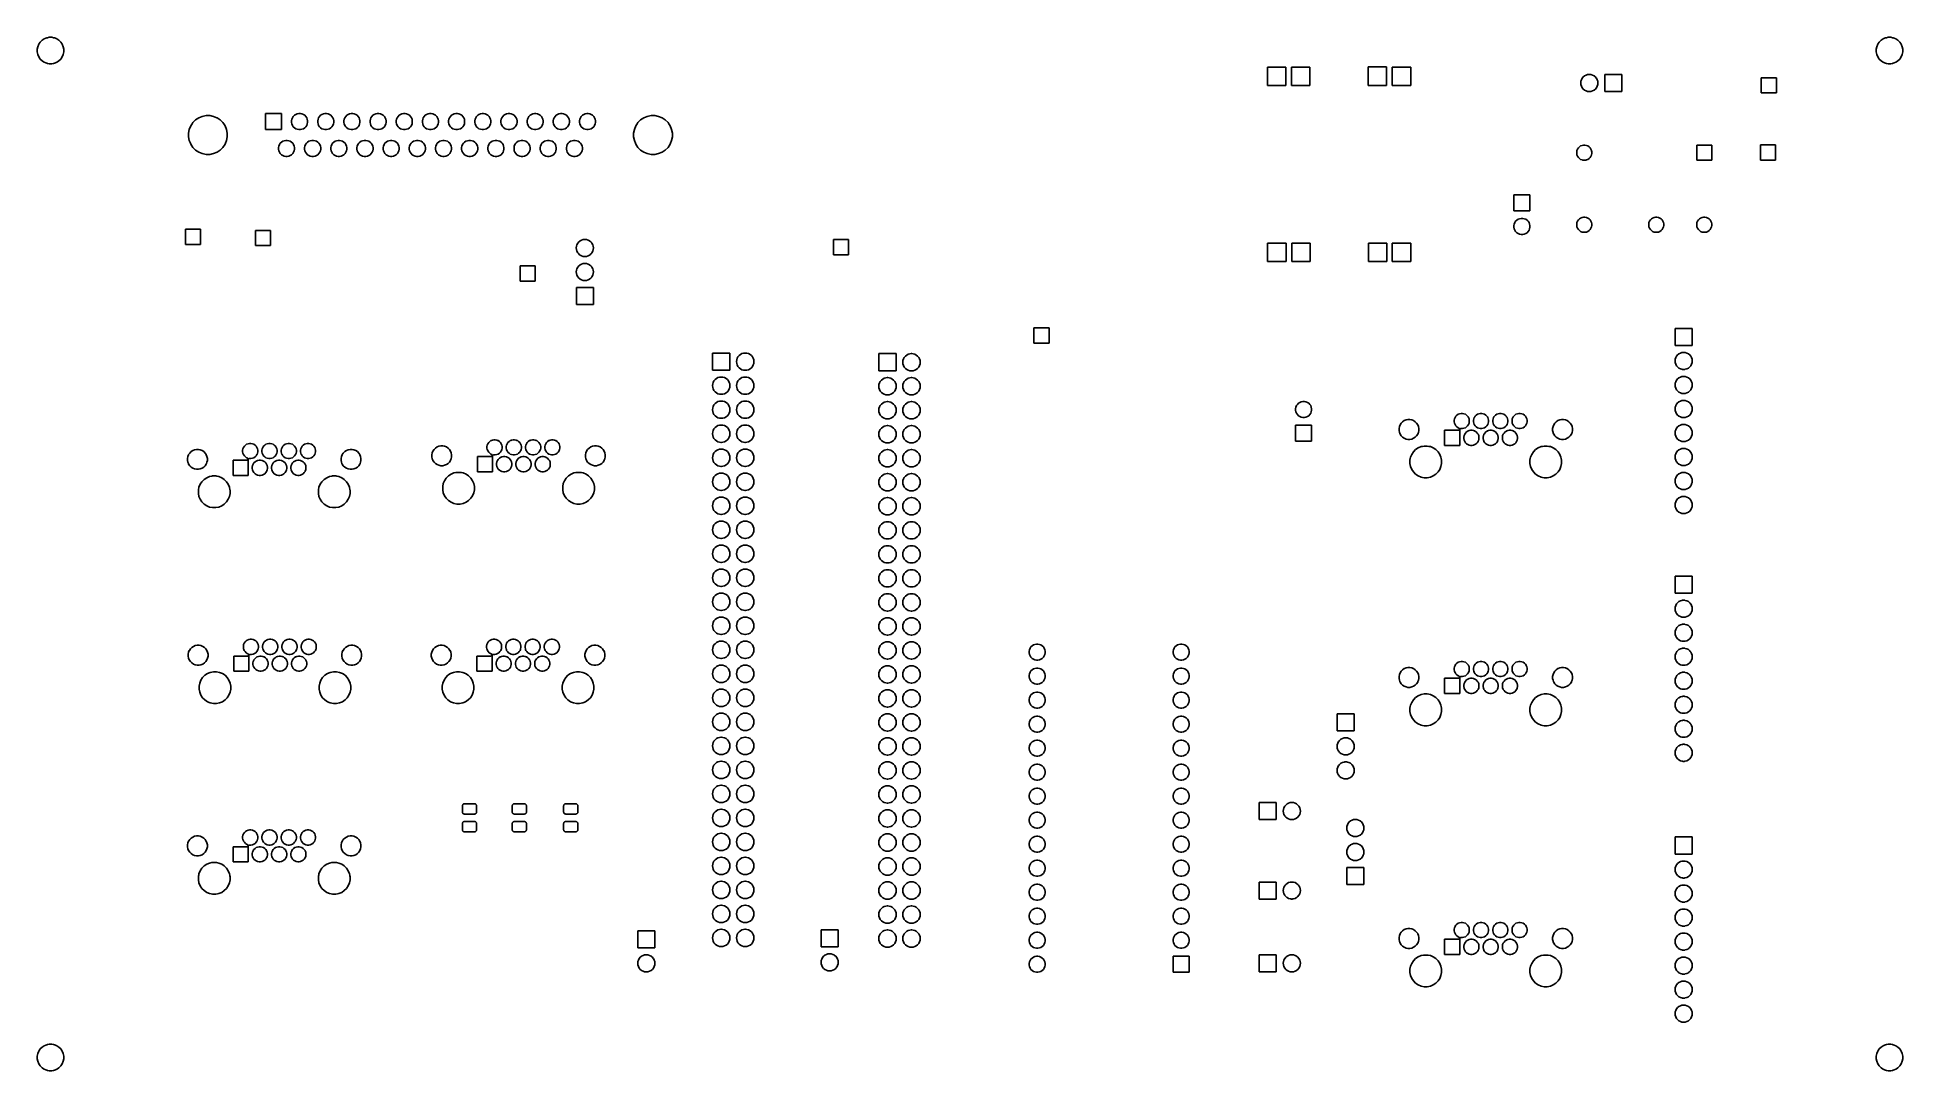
# Model space of a CAD drawing. Extents: x 1.84 to 9.61, y -5.85 to -1.55.
import ezdxf

# ---------------------------------------------------------------- set-up
doc = ezdxf.new("R2010")
doc.units = 0
doc.header["$MEASUREMENT"] = 0
doc.layers.add('BLACK', color=7, linetype='CONTINUOUS')

msp = doc.modelspace()

# ---------------------------------------------------------------- linework, layer by layer
at = {"layer": 'BLACK', "linetype": 'CONTINUOUS'}
for p, q in [((1.85854, -1.55952), (1.86757, -1.55348)), ((1.86757, -1.55348), (1.87345, -1.55105)), ((1.86757, -1.55348), (1.86757, -1.55348)), ((1.87345, -1.55105), (1.87761, -1.54932)), ((1.87761, -1.54932), (1.88116, -1.54862)), ((1.88116, -1.54862), (1.88827, -1.5472)), ((1.88827, -1.5472), (1.89913, -1.5472)), ((1.89913, -1.5472), (1.90624, -1.54862)), ((1.90624, -1.54862), (1.90979, -1.54932)), ((1.90979, -1.54932), (1.91395, -1.55105)), ((1.91395, -1.55105), (1.91983, -1.55348)), ((1.91983, -1.55348), (1.91983, -1.55348)), ((1.91983, -1.55348), (1.92886, -1.55952)), ((9.52043, -1.55952), (9.52946, -1.55348)), ((9.52946, -1.55348), (9.53534, -1.55105)), ((9.52946, -1.55348), (9.52946, -1.55348)), ((9.53534, -1.55105), (9.5395, -1.54932)), ((9.5395, -1.54932), (9.54305, -1.54862)), ((9.54305, -1.54862), (9.55016, -1.5472)), ((9.55016, -1.5472), (9.56102, -1.5472)), ((9.56102, -1.5472), (9.56813, -1.54862)), ((9.56813, -1.54862), (9.57168, -1.54932)), ((9.57168, -1.54932), (9.57584, -1.55105)), ((9.57584, -1.55105), (9.58172, -1.55348)), ((9.58172, -1.55348), (9.58172, -1.55348)), ((9.58172, -1.55348), (9.59075, -1.55952)), ((1.83854, -1.59693), (1.84066, -1.58627)), ((1.83854, -1.60779), (1.83854, -1.59693)), ((1.84066, -1.61845), (1.83854, -1.60779)), ((1.84066, -1.58627), (1.84482, -1.57624)), ((1.84482, -1.62849), (1.84066, -1.61845)), ((1.84482, -1.57624), (1.84682, -1.57324)), ((1.85086, -1.63752), (1.84482, -1.62849)), ((1.84482, -1.62849), (1.84482, -1.62849)), ((1.84682, -1.57324), (1.85086, -1.5672)), ((1.85086, -1.5672), (1.85854, -1.55952)), ((1.92886, -1.55952), (1.93654, -1.5672)), ((1.93654, -1.5672), (1.94058, -1.57324)), ((1.94258, -1.62849), (1.93654, -1.63752)), ((1.94058, -1.57324), (1.94258, -1.57624)), ((1.94258, -1.57624), (1.94674, -1.58627)), ((1.94674, -1.61845), (1.94258, -1.62849)), ((1.94258, -1.62849), (1.94258, -1.62849)), ((1.94674, -1.58627), (1.94886, -1.59693)), ((1.94886, -1.60779), (1.94674, -1.61845)), ((1.94886, -1.59693), (1.94886, -1.60779)), ((9.50043, -1.59693), (9.50255, -1.58627)), ((9.50043, -1.60779), (9.50043, -1.59693)), ((9.50255, -1.61845), (9.50043, -1.60779)), ((9.50255, -1.58627), (9.50671, -1.57624)), ((9.50671, -1.62849), (9.50255, -1.61845)), ((9.50671, -1.57624), (9.50871, -1.57324)), ((9.51275, -1.63752), (9.50671, -1.62849)), ((9.50671, -1.62849), (9.50671, -1.62849)), ((9.50871, -1.57324), (9.51275, -1.5672)), ((9.51275, -1.5672), (9.52043, -1.55952)), ((9.59075, -1.55952), (9.59843, -1.5672)), ((9.59843, -1.5672), (9.60247, -1.57324)), ((9.60447, -1.62849), (9.59843, -1.63752)), ((9.60247, -1.57324), (9.60447, -1.57624)), ((9.60447, -1.57624), (9.60863, -1.58627)), ((9.60863, -1.61845), (9.60447, -1.62849)), ((9.60447, -1.62849), (9.60447, -1.62849)), ((9.60863, -1.58627), (9.61075, -1.59693)), ((9.61075, -1.60779), (9.60863, -1.61845)), ((9.61075, -1.59693), (9.61075, -1.60779)), ((1.85854, -1.64521), (1.85086, -1.63752)), ((1.86458, -1.64924), (1.85854, -1.64521)), ((1.86757, -1.65124), (1.86458, -1.64924)), ((1.87345, -1.65368), (1.86757, -1.65124)), ((1.87761, -1.6554), (1.87345, -1.65368)), ((1.88116, -1.65611), (1.87761, -1.6554)), ((1.88827, -1.65752), (1.88116, -1.65611)), ((1.89913, -1.65752), (1.88827, -1.65752)), ((1.90624, -1.65611), (1.89913, -1.65752)), ((1.90979, -1.6554), (1.90624, -1.65611)), ((1.91395, -1.65368), (1.90979, -1.6554)), ((1.91983, -1.65124), (1.91395, -1.65368)), ((1.92283, -1.64924), (1.91983, -1.65124)), ((1.92886, -1.64521), (1.92283, -1.64924)), ((1.93654, -1.63752), (1.92886, -1.64521)), ((6.96353, -1.74827), (6.96353, -1.67142)), ((6.96353, -1.67142), (7.04038, -1.67142)), ((7.04038, -1.67142), (7.04038, -1.74827)), ((7.06393, -1.74827), (7.06393, -1.67142)), ((7.06393, -1.67142), (7.14078, -1.67142)), ((7.14078, -1.67142), (7.14078, -1.74827)), ((7.38381, -1.74728), (7.38381, -1.67043)), ((7.38381, -1.67043), (7.46066, -1.67043)), ((7.46066, -1.67043), (7.46066, -1.74728)), ((7.4842, -1.74827), (7.4842, -1.67142)), ((7.4842, -1.67142), (7.56105, -1.67142)), ((7.56105, -1.67142), (7.56105, -1.74827)), ((8.2798, -1.7121), (8.28379, -1.70882)), ((8.28379, -1.70882), (8.2852, -1.70766)), ((8.2852, -1.70766), (8.29136, -1.70437)), ((8.29136, -1.70437), (8.29805, -1.70234)), ((8.29805, -1.70234), (8.30065, -1.70208)), ((8.30065, -1.70208), (8.30326, -1.70183)), ((8.30326, -1.70183), (8.30674, -1.70183)), ((8.30674, -1.70183), (8.30935, -1.70208)), ((8.30935, -1.70208), (8.31195, -1.70234)), ((8.31195, -1.70234), (8.31864, -1.70437)), ((8.31864, -1.70437), (8.3248, -1.70766)), ((8.3248, -1.70766), (8.32621, -1.70882)), ((8.32621, -1.70882), (8.3302, -1.7121)), ((8.36953, -1.77277), (8.36953, -1.70183)), ((8.36953, -1.70183), (8.44047, -1.70183)), ((8.44047, -1.70183), (8.44047, -1.77277)), ((9.52043, -1.64521), (9.51275, -1.63752)), ((9.52647, -1.64924), (9.52043, -1.64521)), ((9.52946, -1.65124), (9.52647, -1.64924)), ((9.53534, -1.65368), (9.52946, -1.65124)), ((9.5395, -1.6554), (9.53534, -1.65368)), ((9.54305, -1.65611), (9.5395, -1.6554)), ((9.55016, -1.65752), (9.54305, -1.65611)), ((9.56102, -1.65752), (9.55016, -1.65752)), ((9.56813, -1.65611), (9.56102, -1.65752)), ((9.57168, -1.6554), (9.56813, -1.65611)), ((9.57584, -1.65368), (9.57168, -1.6554)), ((9.58172, -1.65124), (9.57584, -1.65368)), ((9.58472, -1.64924), (9.58172, -1.65124)), ((9.59075, -1.64521), (9.58472, -1.64924)), ((9.59843, -1.63752), (9.59075, -1.64521)), ((7.04038, -1.74827), (6.96353, -1.74827)), ((7.14078, -1.74827), (7.06393, -1.74827)), ((7.46066, -1.74728), (7.38381, -1.74728)), ((7.56105, -1.74827), (7.4842, -1.74827)), ((8.26936, -1.7373), (8.27004, -1.73035)), ((8.27004, -1.74425), (8.26936, -1.7373)), ((8.27004, -1.73035), (8.27207, -1.72366)), ((8.27207, -1.75094), (8.27004, -1.74425)), ((8.27207, -1.72366), (8.27536, -1.7175)), ((8.27536, -1.7571), (8.27207, -1.75094)), ((8.27536, -1.7175), (8.2772, -1.71526)), ((8.27652, -1.75851), (8.27536, -1.7571)), ((8.2798, -1.7625), (8.27652, -1.75851)), ((8.2772, -1.71526), (8.2798, -1.7121)), ((8.28379, -1.76578), (8.2798, -1.7625)), ((8.2852, -1.76694), (8.28379, -1.76578)), ((8.29136, -1.77023), (8.2852, -1.76694)), ((8.29805, -1.77226), (8.29136, -1.77023)), ((8.30065, -1.77252), (8.29805, -1.77226)), ((8.30326, -1.77277), (8.30065, -1.77252)), ((8.30674, -1.77277), (8.30326, -1.77277)), ((8.30935, -1.77252), (8.30674, -1.77277)), ((8.31195, -1.77226), (8.30935, -1.77252)), ((8.31864, -1.77023), (8.31195, -1.77226)), ((8.3248, -1.76694), (8.31864, -1.77023)), ((8.32621, -1.76578), (8.3248, -1.76694)), ((8.3302, -1.7625), (8.32621, -1.76578)), ((8.3302, -1.7121), (8.3328, -1.71526)), ((8.33348, -1.75851), (8.3302, -1.7625)), ((8.3328, -1.71526), (8.33464, -1.7175)), ((8.33464, -1.7571), (8.33348, -1.75851)), ((8.33464, -1.7175), (8.33793, -1.72366)), ((8.33793, -1.75094), (8.33464, -1.7571)), ((8.33793, -1.72366), (8.33996, -1.73035)), ((8.33996, -1.74425), (8.33793, -1.75094)), ((8.33996, -1.73035), (8.34064, -1.7373)), ((8.34064, -1.7373), (8.33996, -1.74425)), ((8.44047, -1.77277), (8.36953, -1.77277)), ((9.02146, -1.77834), (9.02146, -1.71526)), ((9.02146, -1.71526), (9.08454, -1.71526)), ((9.08454, -1.77834), (9.02146, -1.77834)), ((9.08454, -1.71526), (9.08454, -1.77834)), ((2.78874, -1.93154), (2.78874, -1.86453)), ((2.78874, -1.86453), (2.85575, -1.86453)), ((2.85575, -1.86453), (2.85575, -1.93154)), ((2.92153, -1.86582), (2.928, -1.86453)), ((2.928, -1.86453), (2.9346, -1.86453)), ((2.9346, -1.86453), (2.94107, -1.86582)), ((3.03058, -1.86582), (3.03705, -1.86453)), ((3.03705, -1.86453), (3.04365, -1.86453)), ((3.04365, -1.86453), (3.05013, -1.86582)), ((3.13964, -1.86582), (3.14611, -1.86453)), ((3.14611, -1.86453), (3.15271, -1.86453)), ((3.15271, -1.86453), (3.15918, -1.86582)), ((3.24869, -1.86582), (3.25516, -1.86453)), ((3.25516, -1.86453), (3.26176, -1.86453)), ((3.26176, -1.86453), (3.26824, -1.86582)), ((3.35775, -1.86582), (3.36422, -1.86453)), ((3.36422, -1.86453), (3.37082, -1.86453)), ((3.37082, -1.86453), (3.37729, -1.86582)), ((3.4668, -1.86582), (3.47327, -1.86453)), ((3.47327, -1.86453), (3.47987, -1.86453)), ((3.47987, -1.86453), (3.48635, -1.86582)), ((3.57586, -1.86582), (3.58233, -1.86453)), ((3.58233, -1.86453), (3.58893, -1.86453)), ((3.58893, -1.86453), (3.5954, -1.86582)), ((3.68491, -1.86582), (3.69139, -1.86453)), ((3.69139, -1.86453), (3.69798, -1.86453)), ((3.69798, -1.86453), (3.70446, -1.86582)), ((3.79397, -1.86582), (3.80044, -1.86453)), ((3.80044, -1.86453), (3.80704, -1.86453)), ((3.80704, -1.86453), (3.81351, -1.86582)), ((3.90302, -1.86582), (3.9095, -1.86453)), ((3.9095, -1.86453), (3.9161, -1.86453)), ((3.9161, -1.86453), (3.92257, -1.86582)), ((4.01208, -1.86582), (4.01855, -1.86453)), ((4.01855, -1.86453), (4.02515, -1.86453)), ((4.02515, -1.86453), (4.03162, -1.86582)), ((4.12113, -1.86582), (4.12761, -1.86453)), ((4.12761, -1.86453), (4.13421, -1.86453)), ((4.13421, -1.86453), (4.14068, -1.86582)), ((2.46866, -1.94598), (2.47176, -1.93038)), ((2.47176, -1.93038), (2.47785, -1.91569)), ((2.47785, -1.91569), (2.48312, -1.9078)), ((2.48312, -1.9078), (2.48669, -1.90246)), ((2.48669, -1.90246), (2.49794, -1.89122)), ((2.49794, -1.89122), (2.51116, -1.88238)), ((2.51116, -1.88238), (2.51169, -1.88216)), ((2.51169, -1.88216), (2.52586, -1.87629)), ((2.52586, -1.87629), (2.54146, -1.87319)), ((2.54146, -1.87319), (2.55736, -1.87319)), ((2.55736, -1.87319), (2.57296, -1.87629)), ((2.57296, -1.87629), (2.58713, -1.88216)), ((2.58713, -1.88216), (2.58766, -1.88238)), ((2.58766, -1.88238), (2.60088, -1.89122)), ((2.60088, -1.89122), (2.61213, -1.90246)), ((2.61213, -1.90246), (2.6157, -1.9078)), ((2.6157, -1.9078), (2.62097, -1.91569)), ((2.62097, -1.91569), (2.62705, -1.93038)), ((2.62705, -1.93038), (2.63016, -1.94598)), ((2.85575, -1.93154), (2.78874, -1.93154)), ((2.8978, -1.89473), (2.89908, -1.88826)), ((2.8978, -1.90133), (2.8978, -1.89473)), ((2.89908, -1.9078), (2.8978, -1.90133)), ((2.89908, -1.88826), (2.90161, -1.88216)), ((2.90161, -1.9139), (2.89908, -1.9078)), ((2.90161, -1.88216), (2.90528, -1.87667)), ((2.90528, -1.91939), (2.90161, -1.9139)), ((2.90528, -1.87667), (2.90994, -1.87201)), ((2.90994, -1.92406), (2.90528, -1.91939)), ((2.90994, -1.87201), (2.91543, -1.86834)), ((2.91543, -1.92772), (2.90994, -1.92406)), ((2.91543, -1.86834), (2.92153, -1.86582)), ((2.92153, -1.93025), (2.91543, -1.92772)), ((2.928, -1.93154), (2.92153, -1.93025)), ((2.9346, -1.93154), (2.928, -1.93154)), ((2.94107, -1.93025), (2.9346, -1.93154)), ((2.94107, -1.86582), (2.94717, -1.86834)), ((2.94717, -1.92772), (2.94107, -1.93025)), ((2.94717, -1.86834), (2.95266, -1.87201)), ((2.95266, -1.92406), (2.94717, -1.92772)), ((2.95266, -1.87201), (2.95732, -1.87667)), ((2.95732, -1.91939), (2.95266, -1.92406)), ((2.95732, -1.87667), (2.96099, -1.88216)), ((2.96099, -1.9139), (2.95732, -1.91939)), ((2.96099, -1.88216), (2.96352, -1.88826)), ((2.96352, -1.9078), (2.96099, -1.9139)), ((2.96352, -1.88826), (2.9648, -1.89473)), ((2.9648, -1.90133), (2.96352, -1.9078)), ((2.9648, -1.89473), (2.9648, -1.90133)), ((3.00685, -1.89473), (3.00814, -1.88826)), ((3.00685, -1.90133), (3.00685, -1.89473)), ((3.00814, -1.9078), (3.00685, -1.90133)), ((3.00814, -1.88826), (3.01066, -1.88216)), ((3.01066, -1.9139), (3.00814, -1.9078)), ((3.01066, -1.88216), (3.01433, -1.87667)), ((3.01433, -1.91939), (3.01066, -1.9139)), ((3.01433, -1.87667), (3.019, -1.87201)), ((3.019, -1.92406), (3.01433, -1.91939)), ((3.019, -1.87201), (3.02448, -1.86834)), ((3.02448, -1.92772), (3.019, -1.92406)), ((3.02448, -1.86834), (3.03058, -1.86582)), ((3.03058, -1.93025), (3.02448, -1.92772)), ((3.03705, -1.93154), (3.03058, -1.93025)), ((3.04365, -1.93154), (3.03705, -1.93154)), ((3.05013, -1.93025), (3.04365, -1.93154)), ((3.05013, -1.86582), (3.05622, -1.86834)), ((3.05622, -1.92772), (3.05013, -1.93025)), ((3.05622, -1.86834), (3.06171, -1.87201)), ((3.06171, -1.92406), (3.05622, -1.92772)), ((3.06171, -1.87201), (3.06638, -1.87667)), ((3.06638, -1.91939), (3.06171, -1.92406)), ((3.06638, -1.87667), (3.07005, -1.88216)), ((3.07005, -1.9139), (3.06638, -1.91939)), ((3.07005, -1.88216), (3.07257, -1.88826)), ((3.07257, -1.9078), (3.07005, -1.9139)), ((3.07257, -1.88826), (3.07386, -1.89473)), ((3.07386, -1.90133), (3.07257, -1.9078)), ((3.07386, -1.89473), (3.07386, -1.90133)), ((3.11591, -1.89473), (3.11719, -1.88826)), ((3.11591, -1.90133), (3.11591, -1.89473)), ((3.11719, -1.9078), (3.11591, -1.90133)), ((3.11719, -1.88826), (3.11972, -1.88216)), ((3.11972, -1.9139), (3.11719, -1.9078)), ((3.11972, -1.88216), (3.12339, -1.87667)), ((3.12339, -1.91939), (3.11972, -1.9139)), ((3.12339, -1.87667), (3.12805, -1.87201)), ((3.12805, -1.92406), (3.12339, -1.91939)), ((3.12805, -1.87201), (3.13354, -1.86834)), ((3.13354, -1.92772), (3.12805, -1.92406)), ((3.13354, -1.86834), (3.13964, -1.86582)), ((3.13964, -1.93025), (3.13354, -1.92772)), ((3.14611, -1.93154), (3.13964, -1.93025)), ((3.15271, -1.93154), (3.14611, -1.93154)), ((3.15918, -1.93025), (3.15271, -1.93154)), ((3.15918, -1.86582), (3.16528, -1.86834)), ((3.16528, -1.92772), (3.15918, -1.93025)), ((3.16528, -1.86834), (3.17077, -1.87201)), ((3.17077, -1.92406), (3.16528, -1.92772)), ((3.17077, -1.87201), (3.17543, -1.87667)), ((3.17543, -1.91939), (3.17077, -1.92406)), ((3.17543, -1.87667), (3.1791, -1.88216)), ((3.1791, -1.9139), (3.17543, -1.91939)), ((3.1791, -1.88216), (3.18163, -1.88826)), ((3.18163, -1.9078), (3.1791, -1.9139)), ((3.18163, -1.88826), (3.18291, -1.89473)), ((3.18291, -1.90133), (3.18163, -1.9078)), ((3.18291, -1.89473), (3.18291, -1.90133)), ((3.22496, -1.89473), (3.22625, -1.88826)), ((3.22496, -1.90133), (3.22496, -1.89473)), ((3.22625, -1.9078), (3.22496, -1.90133)), ((3.22625, -1.88826), (3.22877, -1.88216)), ((3.22877, -1.9139), (3.22625, -1.9078)), ((3.22877, -1.88216), (3.23244, -1.87667)), ((3.23244, -1.91939), (3.22877, -1.9139)), ((3.23244, -1.87667), (3.23711, -1.87201)), ((3.23711, -1.92406), (3.23244, -1.91939)), ((3.23711, -1.87201), (3.24259, -1.86834)), ((3.24259, -1.92772), (3.23711, -1.92406)), ((3.24259, -1.86834), (3.24869, -1.86582)), ((3.24869, -1.93025), (3.24259, -1.92772)), ((3.25516, -1.93154), (3.24869, -1.93025)), ((3.26176, -1.93154), (3.25516, -1.93154)), ((3.26824, -1.93025), (3.26176, -1.93154)), ((3.26824, -1.86582), (3.27433, -1.86834)), ((3.27433, -1.92772), (3.26824, -1.93025)), ((3.27433, -1.86834), (3.27982, -1.87201)), ((3.27982, -1.92406), (3.27433, -1.92772)), ((3.27982, -1.87201), (3.28449, -1.87667)), ((3.28449, -1.91939), (3.27982, -1.92406)), ((3.28449, -1.87667), (3.28816, -1.88216)), ((3.28816, -1.9139), (3.28449, -1.91939)), ((3.28816, -1.88216), (3.29068, -1.88826)), ((3.29068, -1.9078), (3.28816, -1.9139)), ((3.29068, -1.88826), (3.29197, -1.89473)), ((3.29197, -1.90133), (3.29068, -1.9078)), ((3.29197, -1.89473), (3.29197, -1.90133)), ((3.33402, -1.89473), (3.3353, -1.88826)), ((3.33402, -1.90133), (3.33402, -1.89473)), ((3.3353, -1.9078), (3.33402, -1.90133)), ((3.3353, -1.88826), (3.33783, -1.88216)), ((3.33783, -1.9139), (3.3353, -1.9078)), ((3.33783, -1.88216), (3.3415, -1.87667)), ((3.3415, -1.91939), (3.33783, -1.9139)), ((3.3415, -1.87667), (3.34616, -1.87201)), ((3.34616, -1.92406), (3.3415, -1.91939)), ((3.34616, -1.87201), (3.35165, -1.86834)), ((3.35165, -1.92772), (3.34616, -1.92406)), ((3.35165, -1.86834), (3.35775, -1.86582)), ((3.35775, -1.93025), (3.35165, -1.92772)), ((3.36422, -1.93154), (3.35775, -1.93025)), ((3.37082, -1.93154), (3.36422, -1.93154)), ((3.37729, -1.93025), (3.37082, -1.93154)), ((3.37729, -1.86582), (3.38339, -1.86834)), ((3.38339, -1.92772), (3.37729, -1.93025)), ((3.38339, -1.86834), (3.38888, -1.87201)), ((3.38888, -1.92406), (3.38339, -1.92772)), ((3.38888, -1.87201), (3.39354, -1.87667)), ((3.39354, -1.91939), (3.38888, -1.92406)), ((3.39354, -1.87667), (3.39721, -1.88216)), ((3.39721, -1.9139), (3.39354, -1.91939)), ((3.39721, -1.88216), (3.39974, -1.88826)), ((3.39974, -1.9078), (3.39721, -1.9139)), ((3.39974, -1.88826), (3.40102, -1.89473)), ((3.40102, -1.90133), (3.39974, -1.9078)), ((3.40102, -1.89473), (3.40102, -1.90133)), ((3.44307, -1.89473), (3.44436, -1.88826)), ((3.44307, -1.90133), (3.44307, -1.89473)), ((3.44436, -1.9078), (3.44307, -1.90133)), ((3.44436, -1.88826), (3.44688, -1.88216)), ((3.44688, -1.9139), (3.44436, -1.9078)), ((3.44688, -1.88216), (3.45055, -1.87667)), ((3.45055, -1.91939), (3.44688, -1.9139)), ((3.45055, -1.87667), (3.45522, -1.87201)), ((3.45522, -1.92406), (3.45055, -1.91939)), ((3.45522, -1.87201), (3.4607, -1.86834)), ((3.4607, -1.92772), (3.45522, -1.92406)), ((3.4607, -1.86834), (3.4668, -1.86582)), ((3.4668, -1.93025), (3.4607, -1.92772)), ((3.47327, -1.93154), (3.4668, -1.93025)), ((3.47987, -1.93154), (3.47327, -1.93154)), ((3.48635, -1.93025), (3.47987, -1.93154)), ((3.48635, -1.86582), (3.49244, -1.86834)), ((3.49244, -1.92772), (3.48635, -1.93025)), ((3.49244, -1.86834), (3.49793, -1.87201)), ((3.49793, -1.92406), (3.49244, -1.92772)), ((3.49793, -1.87201), (3.5026, -1.87667)), ((3.5026, -1.91939), (3.49793, -1.92406)), ((3.5026, -1.87667), (3.50627, -1.88216)), ((3.50627, -1.9139), (3.5026, -1.91939)), ((3.50627, -1.88216), (3.50879, -1.88826)), ((3.50879, -1.9078), (3.50627, -1.9139)), ((3.50879, -1.88826), (3.51008, -1.89473)), ((3.51008, -1.90133), (3.50879, -1.9078)), ((3.51008, -1.89473), (3.51008, -1.90133)), ((3.55213, -1.89473), (3.55341, -1.88826)), ((3.55213, -1.90133), (3.55213, -1.89473)), ((3.55341, -1.9078), (3.55213, -1.90133)), ((3.55341, -1.88826), (3.55594, -1.88216)), ((3.55594, -1.9139), (3.55341, -1.9078)), ((3.55594, -1.88216), (3.55961, -1.87667)), ((3.55961, -1.91939), (3.55594, -1.9139)), ((3.55961, -1.87667), (3.56427, -1.87201)), ((3.56427, -1.92406), (3.55961, -1.91939)), ((3.56427, -1.87201), (3.56976, -1.86834)), ((3.56976, -1.92772), (3.56427, -1.92406)), ((3.56976, -1.86834), (3.57586, -1.86582)), ((3.57586, -1.93025), (3.56976, -1.92772)), ((3.58233, -1.93154), (3.57586, -1.93025)), ((3.58893, -1.93154), (3.58233, -1.93154)), ((3.5954, -1.93025), (3.58893, -1.93154)), ((3.5954, -1.86582), (3.6015, -1.86834)), ((3.6015, -1.92772), (3.5954, -1.93025)), ((3.6015, -1.86834), (3.60699, -1.87201)), ((3.60699, -1.92406), (3.6015, -1.92772)), ((3.60699, -1.87201), (3.61165, -1.87667)), ((3.61165, -1.91939), (3.60699, -1.92406)), ((3.61165, -1.87667), (3.61532, -1.88216)), ((3.61532, -1.9139), (3.61165, -1.91939)), ((3.61532, -1.88216), (3.61785, -1.88826)), ((3.61785, -1.9078), (3.61532, -1.9139)), ((3.61785, -1.88826), (3.61913, -1.89473)), ((3.61913, -1.90133), (3.61785, -1.9078)), ((3.61913, -1.89473), (3.61913, -1.90133)), ((3.66118, -1.89473), (3.66247, -1.88826)), ((3.66118, -1.90133), (3.66118, -1.89473)), ((3.66247, -1.9078), (3.66118, -1.90133)), ((3.66247, -1.88826), (3.66499, -1.88216)), ((3.66499, -1.9139), (3.66247, -1.9078)), ((3.66499, -1.88216), (3.66866, -1.87667)), ((3.66866, -1.91939), (3.66499, -1.9139)), ((3.66866, -1.87667), (3.67333, -1.87201)), ((3.67333, -1.92406), (3.66866, -1.91939)), ((3.67333, -1.87201), (3.67881, -1.86834)), ((3.67881, -1.92772), (3.67333, -1.92406)), ((3.67881, -1.86834), (3.68491, -1.86582)), ((3.68491, -1.93025), (3.67881, -1.92772)), ((3.69139, -1.93154), (3.68491, -1.93025)), ((3.69798, -1.93154), (3.69139, -1.93154)), ((3.70446, -1.93025), (3.69798, -1.93154)), ((3.70446, -1.86582), (3.71056, -1.86834)), ((3.71056, -1.92772), (3.70446, -1.93025)), ((3.71056, -1.86834), (3.71604, -1.87201)), ((3.71604, -1.92406), (3.71056, -1.92772)), ((3.71604, -1.87201), (3.72071, -1.87667)), ((3.72071, -1.91939), (3.71604, -1.92406)), ((3.72071, -1.87667), (3.72438, -1.88216)), ((3.72438, -1.9139), (3.72071, -1.91939)), ((3.72438, -1.88216), (3.7269, -1.88826)), ((3.7269, -1.9078), (3.72438, -1.9139)), ((3.7269, -1.88826), (3.72819, -1.89473)), ((3.72819, -1.90133), (3.7269, -1.9078)), ((3.72819, -1.89473), (3.72819, -1.90133)), ((3.77024, -1.89473), (3.77152, -1.88826)), ((3.77024, -1.90133), (3.77024, -1.89473)), ((3.77152, -1.9078), (3.77024, -1.90133)), ((3.77152, -1.88826), (3.77405, -1.88216)), ((3.77405, -1.9139), (3.77152, -1.9078)), ((3.77405, -1.88216), (3.77772, -1.87667)), ((3.77772, -1.91939), (3.77405, -1.9139)), ((3.77772, -1.87667), (3.78238, -1.87201)), ((3.78238, -1.92406), (3.77772, -1.91939)), ((3.78238, -1.87201), (3.78787, -1.86834)), ((3.78787, -1.92772), (3.78238, -1.92406)), ((3.78787, -1.86834), (3.79397, -1.86582)), ((3.79397, -1.93025), (3.78787, -1.92772)), ((3.80044, -1.93154), (3.79397, -1.93025)), ((3.80704, -1.93154), (3.80044, -1.93154)), ((3.81351, -1.93025), (3.80704, -1.93154)), ((3.81351, -1.86582), (3.81961, -1.86834)), ((3.81961, -1.92772), (3.81351, -1.93025)), ((3.81961, -1.86834), (3.8251, -1.87201)), ((3.8251, -1.92406), (3.81961, -1.92772)), ((3.8251, -1.87201), (3.82976, -1.87667)), ((3.82976, -1.91939), (3.8251, -1.92406)), ((3.82976, -1.87667), (3.83343, -1.88216)), ((3.83343, -1.9139), (3.82976, -1.91939)), ((3.83343, -1.88216), (3.83596, -1.88826)), ((3.83596, -1.9078), (3.83343, -1.9139)), ((3.83596, -1.88826), (3.83724, -1.89473)), ((3.83724, -1.90133), (3.83596, -1.9078)), ((3.83724, -1.89473), (3.83724, -1.90133)), ((3.87929, -1.89473), (3.88058, -1.88826)), ((3.87929, -1.90133), (3.87929, -1.89473)), ((3.88058, -1.9078), (3.87929, -1.90133)), ((3.88058, -1.88826), (3.8831, -1.88216)), ((3.8831, -1.9139), (3.88058, -1.9078)), ((3.8831, -1.88216), (3.88677, -1.87667)), ((3.88677, -1.91939), (3.8831, -1.9139)), ((3.88677, -1.87667), (3.89144, -1.87201)), ((3.89144, -1.92406), (3.88677, -1.91939)), ((3.89144, -1.87201), (3.89693, -1.86834)), ((3.89693, -1.92772), (3.89144, -1.92406)), ((3.89693, -1.86834), (3.90302, -1.86582)), ((3.90302, -1.93025), (3.89693, -1.92772)), ((3.9095, -1.93154), (3.90302, -1.93025)), ((3.9161, -1.93154), (3.9095, -1.93154)), ((3.92257, -1.93025), (3.9161, -1.93154)), ((3.92257, -1.86582), (3.92867, -1.86834)), ((3.92867, -1.92772), (3.92257, -1.93025)), ((3.92867, -1.86834), (3.93415, -1.87201)), ((3.93415, -1.92406), (3.92867, -1.92772)), ((3.93415, -1.87201), (3.93882, -1.87667)), ((3.93882, -1.91939), (3.93415, -1.92406)), ((3.93882, -1.87667), (3.94249, -1.88216)), ((3.94249, -1.9139), (3.93882, -1.91939)), ((3.94249, -1.88216), (3.94501, -1.88826)), ((3.94501, -1.9078), (3.94249, -1.9139)), ((3.94501, -1.88826), (3.9463, -1.89473)), ((3.9463, -1.90133), (3.94501, -1.9078)), ((3.9463, -1.89473), (3.9463, -1.90133)), ((3.98835, -1.89473), (3.98963, -1.88826)), ((3.98835, -1.90133), (3.98835, -1.89473)), ((3.98963, -1.9078), (3.98835, -1.90133)), ((3.98963, -1.88826), (3.99216, -1.88216)), ((3.99216, -1.9139), (3.98963, -1.9078)), ((3.99216, -1.88216), (3.99583, -1.87667)), ((3.99583, -1.91939), (3.99216, -1.9139)), ((3.99583, -1.87667), (4.00049, -1.87201)), ((4.00049, -1.92406), (3.99583, -1.91939)), ((4.00049, -1.87201), (4.00598, -1.86834)), ((4.00598, -1.92772), (4.00049, -1.92406)), ((4.00598, -1.86834), (4.01208, -1.86582)), ((4.01208, -1.93025), (4.00598, -1.92772)), ((4.01855, -1.93154), (4.01208, -1.93025)), ((4.02515, -1.93154), (4.01855, -1.93154)), ((4.03162, -1.93025), (4.02515, -1.93154)), ((4.03162, -1.86582), (4.03772, -1.86834)), ((4.03772, -1.92772), (4.03162, -1.93025)), ((4.03772, -1.86834), (4.04321, -1.87201)), ((4.04321, -1.92406), (4.03772, -1.92772)), ((4.04321, -1.87201), (4.04787, -1.87667)), ((4.04787, -1.91939), (4.04321, -1.92406)), ((4.04787, -1.87667), (4.05154, -1.88216)), ((4.05154, -1.9139), (4.04787, -1.91939)), ((4.05154, -1.88216), (4.05407, -1.88826)), ((4.05407, -1.9078), (4.05154, -1.9139)), ((4.05407, -1.88826), (4.05535, -1.89473)), ((4.05535, -1.90133), (4.05407, -1.9078)), ((4.05535, -1.89473), (4.05535, -1.90133)), ((4.0974, -1.89473), (4.09869, -1.88826)), ((4.0974, -1.90133), (4.0974, -1.89473)), ((4.09869, -1.9078), (4.0974, -1.90133)), ((4.09869, -1.88826), (4.10121, -1.88216)), ((4.10121, -1.9139), (4.09869, -1.9078)), ((4.10121, -1.88216), (4.10488, -1.87667)), ((4.10488, -1.91939), (4.10121, -1.9139)), ((4.10488, -1.87667), (4.10955, -1.87201)), ((4.10955, -1.92406), (4.10488, -1.91939)), ((4.10955, -1.87201), (4.11504, -1.86834)), ((4.11504, -1.92772), (4.10955, -1.92406)), ((4.11504, -1.86834), (4.12113, -1.86582)), ((4.12113, -1.93025), (4.11504, -1.92772)), ((4.12761, -1.93154), (4.12113, -1.93025)), ((4.13421, -1.93154), (4.12761, -1.93154)), ((4.14068, -1.93025), (4.13421, -1.93154)), ((4.14068, -1.86582), (4.14678, -1.86834)), ((4.14678, -1.92772), (4.14068, -1.93025)), ((4.14678, -1.86834), (4.15226, -1.87201)), ((4.15226, -1.92406), (4.14678, -1.92772)), ((4.15226, -1.87201), (4.15693, -1.87667)), ((4.15693, -1.91939), (4.15226, -1.92406)), ((4.15693, -1.87667), (4.1606, -1.88216)), ((4.1606, -1.9139), (4.15693, -1.91939)), ((4.1606, -1.88216), (4.16312, -1.88826)), ((4.16312, -1.9078), (4.1606, -1.9139)), ((4.16312, -1.88826), (4.16441, -1.89473)), ((4.16441, -1.90133), (4.16312, -1.9078)), ((4.16441, -1.89473), (4.16441, -1.90133)), ((4.32299, -1.94598), (4.3261, -1.93038)), ((4.3261, -1.93038), (4.33218, -1.91569)), ((4.33218, -1.91569), (4.33745, -1.9078)), ((4.33745, -1.9078), (4.34102, -1.90246)), ((4.34102, -1.90246), (4.35227, -1.89122)), ((4.35227, -1.89122), (4.36549, -1.88238)), ((4.36549, -1.88238), (4.36602, -1.88216)), ((4.36602, -1.88216), (4.38019, -1.87629)), ((4.38019, -1.87629), (4.39579, -1.87319)), ((4.39579, -1.87319), (4.41169, -1.87319)), ((4.41169, -1.87319), (4.42729, -1.87629)), ((4.42729, -1.87629), (4.44146, -1.88216)), ((4.44146, -1.88216), (4.44199, -1.88238)), ((4.44199, -1.88238), (4.45521, -1.89122)), ((4.45521, -1.89122), (4.46646, -1.90246)), ((4.46646, -1.90246), (4.47003, -1.9078)), ((4.47003, -1.9078), (4.4753, -1.91569)), ((4.4753, -1.91569), (4.48139, -1.93038)), ((4.48139, -1.93038), (4.48449, -1.94598)), ((2.46866, -1.96189), (2.46866, -1.94598)), ((2.47176, -1.97749), (2.46866, -1.96189)), ((2.47632, -1.98849), (2.47176, -1.97749)), ((2.47785, -1.99219), (2.47632, -1.98849)), ((2.48669, -2.00541), (2.47785, -1.99219)), ((2.49794, -2.01666), (2.48669, -2.00541)), ((2.51116, -2.02549), (2.49794, -2.01666)), ((2.60088, -2.01666), (2.58766, -2.02549)), ((2.61213, -2.00541), (2.60088, -2.01666)), ((2.62097, -1.99219), (2.61213, -2.00541)), ((2.6225, -1.98849), (2.62097, -1.99219)), ((2.62705, -1.97749), (2.6225, -1.98849)), ((2.63016, -1.96189), (2.62705, -1.97749)), ((2.63016, -1.94598), (2.63016, -1.96189)), ((2.84327, -2.00654), (2.84456, -2.00007)), ((2.84327, -2.01314), (2.84327, -2.00654)), ((2.84456, -2.01962), (2.84327, -2.01314)), ((2.84456, -2.00007), (2.84708, -1.99397)), ((2.84708, -2.02571), (2.84456, -2.01962)), ((2.84708, -1.99397), (2.85075, -1.98849)), ((2.85075, -1.98849), (2.85541, -1.98382)), ((2.85541, -1.98382), (2.8609, -1.98015)), ((2.8609, -1.98015), (2.867, -1.97763)), ((2.867, -1.97763), (2.87347, -1.97634)), ((2.87347, -1.97634), (2.88007, -1.97634)), ((2.88007, -1.97634), (2.88654, -1.97763)), ((2.88654, -1.97763), (2.89264, -1.98015)), ((2.89264, -1.98015), (2.89813, -1.98382)), ((2.89813, -1.98382), (2.9028, -1.98849)), ((2.9028, -1.98849), (2.90646, -1.99397)), ((2.90646, -1.99397), (2.90899, -2.00007)), ((2.90899, -2.01962), (2.90646, -2.02571)), ((2.90899, -2.00007), (2.91028, -2.00654)), ((2.91028, -2.01314), (2.90899, -2.01962)), ((2.91028, -2.00654), (2.91028, -2.01314)), ((2.95232, -2.00654), (2.95361, -2.00007)), ((2.95232, -2.01314), (2.95232, -2.00654)), ((2.95361, -2.01962), (2.95232, -2.01314)), ((2.95361, -2.00007), (2.95614, -1.99397)), ((2.95614, -2.02571), (2.95361, -2.01962)), ((2.95614, -1.99397), (2.9598, -1.98849)), ((2.9598, -1.98849), (2.96447, -1.98382)), ((2.96447, -1.98382), (2.96996, -1.98015)), ((2.96996, -1.98015), (2.97605, -1.97763)), ((2.97605, -1.97763), (2.98253, -1.97634)), ((2.98253, -1.97634), (2.98913, -1.97634)), ((2.98913, -1.97634), (2.9956, -1.97763)), ((2.9956, -1.97763), (3.0017, -1.98015)), ((3.0017, -1.98015), (3.00718, -1.98382)), ((3.00718, -1.98382), (3.01185, -1.98849)), ((3.01185, -1.98849), (3.01552, -1.99397)), ((3.01552, -1.99397), (3.01804, -2.00007)), ((3.01804, -2.01962), (3.01552, -2.02571)), ((3.01804, -2.00007), (3.01933, -2.00654)), ((3.01933, -2.01314), (3.01804, -2.01962)), ((3.01933, -2.00654), (3.01933, -2.01314)), ((3.06138, -2.00654), (3.06267, -2.00007)), ((3.06138, -2.01314), (3.06138, -2.00654)), ((3.06267, -2.01962), (3.06138, -2.01314)), ((3.06267, -2.00007), (3.06519, -1.99397)), ((3.06519, -2.02571), (3.06267, -2.01962)), ((3.06519, -1.99397), (3.06886, -1.98849)), ((3.06886, -1.98849), (3.07352, -1.98382)), ((3.07352, -1.98382), (3.07901, -1.98015)), ((3.07901, -1.98015), (3.08511, -1.97763)), ((3.08511, -1.97763), (3.09158, -1.97634)), ((3.09158, -1.97634), (3.09818, -1.97634)), ((3.09818, -1.97634), (3.10465, -1.97763)), ((3.10465, -1.97763), (3.11075, -1.98015)), ((3.11075, -1.98015), (3.11624, -1.98382)), ((3.11624, -1.98382), (3.12091, -1.98849)), ((3.12091, -1.98849), (3.12457, -1.99397)), ((3.12457, -1.99397), (3.1271, -2.00007)), ((3.1271, -2.01962), (3.12457, -2.02571)), ((3.1271, -2.00007), (3.12839, -2.00654)), ((3.12839, -2.01314), (3.1271, -2.01962)), ((3.12839, -2.00654), (3.12839, -2.01314)), ((3.17043, -2.00654), (3.17172, -2.00007)), ((3.17043, -2.01314), (3.17043, -2.00654)), ((3.17172, -2.01962), (3.17043, -2.01314)), ((3.17172, -2.00007), (3.17425, -1.99397)), ((3.17425, -2.02571), (3.17172, -2.01962)), ((3.17425, -1.99397), (3.17791, -1.98849)), ((3.17791, -1.98849), (3.18258, -1.98382)), ((3.18258, -1.98382), (3.18807, -1.98015)), ((3.18807, -1.98015), (3.19416, -1.97763)), ((3.19416, -1.97763), (3.20064, -1.97634)), ((3.20064, -1.97634), (3.20724, -1.97634)), ((3.20724, -1.97634), (3.21371, -1.97763)), ((3.21371, -1.97763), (3.21981, -1.98015)), ((3.21981, -1.98015), (3.22529, -1.98382)), ((3.22529, -1.98382), (3.22996, -1.98849)), ((3.22996, -1.98849), (3.23363, -1.99397)), ((3.23363, -1.99397), (3.23615, -2.00007)), ((3.23615, -2.01962), (3.23363, -2.02571)), ((3.23615, -2.00007), (3.23744, -2.00654)), ((3.23744, -2.01314), (3.23615, -2.01962)), ((3.23744, -2.00654), (3.23744, -2.01314)), ((3.27949, -2.00654), (3.28078, -2.00007)), ((3.27949, -2.01314), (3.27949, -2.00654)), ((3.28078, -2.01962), (3.27949, -2.01314)), ((3.28078, -2.00007), (3.2833, -1.99397)), ((3.2833, -2.02571), (3.28078, -2.01962)), ((3.2833, -1.99397), (3.28697, -1.98849)), ((3.28697, -1.98849), (3.29163, -1.98382)), ((3.29163, -1.98382), (3.29712, -1.98015)), ((3.29712, -1.98015), (3.30322, -1.97763)), ((3.30322, -1.97763), (3.30969, -1.97634)), ((3.30969, -1.97634), (3.31629, -1.97634)), ((3.31629, -1.97634), (3.32276, -1.97763)), ((3.32276, -1.97763), (3.32886, -1.98015)), ((3.32886, -1.98015), (3.33435, -1.98382)), ((3.33435, -1.98382), (3.33902, -1.98849)), ((3.33902, -1.98849), (3.34268, -1.99397)), ((3.34268, -1.99397), (3.34521, -2.00007)), ((3.34521, -2.01962), (3.34268, -2.02571)), ((3.34521, -2.00007), (3.3465, -2.00654)), ((3.3465, -2.01314), (3.34521, -2.01962)), ((3.3465, -2.00654), (3.3465, -2.01314)), ((3.38854, -2.00654), (3.38983, -2.00007)), ((3.38854, -2.01314), (3.38854, -2.00654)), ((3.38983, -2.01962), (3.38854, -2.01314)), ((3.38983, -2.00007), (3.39236, -1.99397)), ((3.39236, -2.02571), (3.38983, -2.01962)), ((3.39236, -1.99397), (3.39602, -1.98849)), ((3.39602, -1.98849), (3.40069, -1.98382)), ((3.40069, -1.98382), (3.40618, -1.98015)), ((3.40618, -1.98015), (3.41227, -1.97763)), ((3.41227, -1.97763), (3.41875, -1.97634)), ((3.41875, -1.97634), (3.42535, -1.97634)), ((3.42535, -1.97634), (3.43182, -1.97763)), ((3.43182, -1.97763), (3.43792, -1.98015)), ((3.43792, -1.98015), (3.4434, -1.98382)), ((3.4434, -1.98382), (3.44807, -1.98849)), ((3.44807, -1.98849), (3.45174, -1.99397)), ((3.45174, -1.99397), (3.45426, -2.00007)), ((3.45426, -2.01962), (3.45174, -2.02571)), ((3.45426, -2.00007), (3.45555, -2.00654)), ((3.45555, -2.01314), (3.45426, -2.01962)), ((3.45555, -2.00654), (3.45555, -2.01314)), ((3.4976, -2.00654), (3.49889, -2.00007)), ((3.4976, -2.01314), (3.4976, -2.00654)), ((3.49889, -2.01962), (3.4976, -2.01314)), ((3.49889, -2.00007), (3.50141, -1.99397)), ((3.50141, -2.02571), (3.49889, -2.01962)), ((3.50141, -1.99397), (3.50508, -1.98849)), ((3.50508, -1.98849), (3.50974, -1.98382)), ((3.50974, -1.98382), (3.51523, -1.98015)), ((3.51523, -1.98015), (3.52133, -1.97763)), ((3.52133, -1.97763), (3.5278, -1.97634)), ((3.5278, -1.97634), (3.5344, -1.97634)), ((3.5344, -1.97634), (3.54088, -1.97763)), ((3.54088, -1.97763), (3.54697, -1.98015)), ((3.54697, -1.98015), (3.55246, -1.98382)), ((3.55246, -1.98382), (3.55713, -1.98849)), ((3.55713, -1.98849), (3.56079, -1.99397)), ((3.56079, -1.99397), (3.56332, -2.00007)), ((3.56332, -2.01962), (3.56079, -2.02571)), ((3.56332, -2.00007), (3.56461, -2.00654)), ((3.56461, -2.01314), (3.56332, -2.01962)), ((3.56461, -2.00654), (3.56461, -2.01314)), ((3.60665, -2.00654), (3.60794, -2.00007)), ((3.60665, -2.01314), (3.60665, -2.00654)), ((3.60794, -2.01962), (3.60665, -2.01314)), ((3.60794, -2.00007), (3.61047, -1.99397)), ((3.61047, -2.02571), (3.60794, -2.01962)), ((3.61047, -1.99397), (3.61413, -1.98849)), ((3.61413, -1.98849), (3.6188, -1.98382)), ((3.6188, -1.98382), (3.62429, -1.98015)), ((3.62429, -1.98015), (3.63038, -1.97763)), ((3.63038, -1.97763), (3.63686, -1.97634)), ((3.63686, -1.97634), (3.64346, -1.97634)), ((3.64346, -1.97634), (3.64993, -1.97763)), ((3.64993, -1.97763), (3.65603, -1.98015)), ((3.65603, -1.98015), (3.66152, -1.98382)), ((3.66152, -1.98382), (3.66618, -1.98849)), ((3.66618, -1.98849), (3.66985, -1.99397)), ((3.66985, -1.99397), (3.67237, -2.00007)), ((3.67237, -2.01962), (3.66985, -2.02571)), ((3.67237, -2.00007), (3.67366, -2.00654)), ((3.67366, -2.01314), (3.67237, -2.01962)), ((3.67366, -2.00654), (3.67366, -2.01314)), ((3.71571, -2.00654), (3.717, -2.00007)), ((3.71571, -2.01314), (3.71571, -2.00654)), ((3.717, -2.01962), (3.71571, -2.01314)), ((3.717, -2.00007), (3.71952, -1.99397)), ((3.71952, -2.02571), (3.717, -2.01962)), ((3.71952, -1.99397), (3.72319, -1.98849)), ((3.72319, -1.98849), (3.72786, -1.98382)), ((3.72786, -1.98382), (3.73334, -1.98015)), ((3.73334, -1.98015), (3.73944, -1.97763)), ((3.73944, -1.97763), (3.74591, -1.97634)), ((3.74591, -1.97634), (3.75251, -1.97634)), ((3.75251, -1.97634), (3.75899, -1.97763)), ((3.75899, -1.97763), (3.76508, -1.98015)), ((3.76508, -1.98015), (3.77057, -1.98382)), ((3.77057, -1.98382), (3.77524, -1.98849)), ((3.77524, -1.98849), (3.7789, -1.99397)), ((3.7789, -1.99397), (3.78143, -2.00007)), ((3.78143, -2.01962), (3.7789, -2.02571)), ((3.78143, -2.00007), (3.78272, -2.00654)), ((3.78272, -2.01314), (3.78143, -2.01962)), ((3.78272, -2.00654), (3.78272, -2.01314)), ((3.82476, -2.00654), (3.82605, -2.00007)), ((3.82476, -2.01314), (3.82476, -2.00654)), ((3.82605, -2.01962), (3.82476, -2.01314)), ((3.82605, -2.00007), (3.82858, -1.99397)), ((3.82858, -2.02571), (3.82605, -2.01962)), ((3.82858, -1.99397), (3.83224, -1.98849)), ((3.83224, -1.98849), (3.83691, -1.98382)), ((3.83691, -1.98382), (3.8424, -1.98015)), ((3.8424, -1.98015), (3.84849, -1.97763)), ((3.84849, -1.97763), (3.85497, -1.97634)), ((3.85497, -1.97634), (3.86157, -1.97634)), ((3.86157, -1.97634), (3.86804, -1.97763)), ((3.86804, -1.97763), (3.87414, -1.98015)), ((3.87414, -1.98015), (3.87963, -1.98382)), ((3.87963, -1.98382), (3.88429, -1.98849)), ((3.88429, -1.98849), (3.88796, -1.99397)), ((3.88796, -1.99397), (3.89048, -2.00007)), ((3.89048, -2.01962), (3.88796, -2.02571)), ((3.89048, -2.00007), (3.89177, -2.00654)), ((3.89177, -2.01314), (3.89048, -2.01962)), ((3.89177, -2.00654), (3.89177, -2.01314)), ((3.93382, -2.00654), (3.93511, -2.00007)), ((3.93382, -2.01314), (3.93382, -2.00654)), ((3.93511, -2.01962), (3.93382, -2.01314)), ((3.93511, -2.00007), (3.93763, -1.99397)), ((3.93763, -2.02571), (3.93511, -2.01962)), ((3.93763, -1.99397), (3.9413, -1.98849)), ((3.9413, -1.98849), (3.94597, -1.98382)), ((3.94597, -1.98382), (3.95145, -1.98015)), ((3.95145, -1.98015), (3.95755, -1.97763)), ((3.95755, -1.97763), (3.96402, -1.97634)), ((3.96402, -1.97634), (3.97062, -1.97634)), ((3.97062, -1.97634), (3.9771, -1.97763)), ((3.9771, -1.97763), (3.98319, -1.98015)), ((3.98319, -1.98015), (3.98868, -1.98382)), ((3.98868, -1.98382), (3.99335, -1.98849)), ((3.99335, -1.98849), (3.99701, -1.99397)), ((3.99701, -1.99397), (3.99954, -2.00007)), ((3.99954, -2.01962), (3.99701, -2.02571)), ((3.99954, -2.00007), (4.00083, -2.00654)), ((4.00083, -2.01314), (3.99954, -2.01962)), ((4.00083, -2.00654), (4.00083, -2.01314)), ((4.04287, -2.00654), (4.04416, -2.00007)), ((4.04287, -2.01314), (4.04287, -2.00654)), ((4.04416, -2.01962), (4.04287, -2.01314)), ((4.04416, -2.00007), (4.04669, -1.99397)), ((4.04669, -2.02571), (4.04416, -2.01962)), ((4.04669, -1.99397), (4.05035, -1.98849)), ((4.05035, -1.98849), (4.05502, -1.98382)), ((4.05502, -1.98382), (4.06051, -1.98015)), ((4.06051, -1.98015), (4.06661, -1.97763)), ((4.06661, -1.97763), (4.07308, -1.97634)), ((4.07308, -1.97634), (4.07968, -1.97634)), ((4.07968, -1.97634), (4.08615, -1.97763)), ((4.08615, -1.97763), (4.09225, -1.98015)), ((4.09225, -1.98015), (4.09774, -1.98382)), ((4.09774, -1.98382), (4.1024, -1.98849)), ((4.1024, -1.98849), (4.10607, -1.99397)), ((4.10607, -1.99397), (4.10859, -2.00007)), ((4.10859, -2.01962), (4.10607, -2.02571)), ((4.10859, -2.00007), (4.10988, -2.00654)), ((4.10988, -2.01314), (4.10859, -2.01962)), ((4.10988, -2.00654), (4.10988, -2.01314)), ((4.32299, -1.96189), (4.32299, -1.94598)), ((4.3261, -1.97749), (4.32299, -1.96189)), ((4.33065, -1.98849), (4.3261, -1.97749)), ((4.33218, -1.99219), (4.33065, -1.98849)), ((4.34102, -2.00541), (4.33218, -1.99219)), ((4.35227, -2.01666), (4.34102, -2.00541)), ((4.36549, -2.02549), (4.35227, -2.01666)), ((4.45521, -2.01666), (4.44199, -2.02549)), ((4.46646, -2.00541), (4.45521, -2.01666)), ((4.4753, -1.99219), (4.46646, -2.00541)), ((4.47683, -1.98849), (4.4753, -1.99219)), ((4.48139, -1.97749), (4.47683, -1.98849)), ((4.48449, -1.96189), (4.48139, -1.97749)), ((4.48449, -1.94598), (4.48449, -1.96189)), ((8.25238, -2.02445), (8.25334, -2.01962)), ((8.25334, -2.01962), (8.25359, -2.01835)), ((8.25359, -2.01835), (8.25597, -2.01261)), ((8.25597, -2.01261), (8.25942, -2.00744)), ((8.25942, -2.00744), (8.26382, -2.00305)), ((8.26382, -2.00305), (8.26899, -1.99959)), ((8.26899, -1.99959), (8.27473, -1.99721)), ((8.27473, -1.99721), (8.28083, -1.996)), ((8.28083, -1.996), (8.28705, -1.996)), ((8.28705, -1.996), (8.29314, -1.99721)), ((8.29314, -1.99721), (8.29889, -1.99959)), ((8.29889, -1.99959), (8.30405, -2.00305)), ((8.30405, -2.00305), (8.30845, -2.00744)), ((8.30845, -2.00744), (8.3119, -2.01261)), ((8.3119, -2.01261), (8.31428, -2.01835)), ((8.31428, -2.01835), (8.31453, -2.01962)), ((8.31453, -2.01962), (8.31549, -2.02445)), ((8.75238, -2.05912), (8.75238, -1.996)), ((8.75238, -1.996), (8.81549, -1.996)), ((8.81549, -1.996), (8.81549, -2.05912)), ((9.01826, -2.05834), (9.01826, -1.99526)), ((9.01826, -1.99526), (9.08134, -1.99526)), ((9.08134, -1.99526), (9.08134, -2.05834)), ((2.51116, -2.0255), (2.51116, -2.02549)), ((2.52586, -2.03158), (2.51116, -2.0255)), ((2.51116, -2.0255), (2.51116, -2.0255)), ((2.54146, -2.03469), (2.52586, -2.03158)), ((2.55736, -2.03469), (2.54146, -2.03469)), ((2.57296, -2.03158), (2.55736, -2.03469)), ((2.58766, -2.0255), (2.57296, -2.03158)), ((2.58766, -2.02549), (2.58766, -2.0255)), ((2.58766, -2.0255), (2.58766, -2.0255)), ((2.85075, -2.0312), (2.84708, -2.02571)), ((2.85541, -2.03587), (2.85075, -2.0312)), ((2.8609, -2.03953), (2.85541, -2.03587)), ((2.867, -2.04206), (2.8609, -2.03953)), ((2.87347, -2.04335), (2.867, -2.04206)), ((2.88007, -2.04335), (2.87347, -2.04335)), ((2.88654, -2.04206), (2.88007, -2.04335)), ((2.89264, -2.03953), (2.88654, -2.04206)), ((2.89813, -2.03587), (2.89264, -2.03953)), ((2.9028, -2.0312), (2.89813, -2.03587)), ((2.90646, -2.02571), (2.9028, -2.0312)), ((2.9598, -2.0312), (2.95614, -2.02571)), ((2.96447, -2.03587), (2.9598, -2.0312)), ((2.96996, -2.03953), (2.96447, -2.03587)), ((2.97605, -2.04206), (2.96996, -2.03953)), ((2.98253, -2.04335), (2.97605, -2.04206)), ((2.98913, -2.04335), (2.98253, -2.04335)), ((2.9956, -2.04206), (2.98913, -2.04335)), ((3.0017, -2.03953), (2.9956, -2.04206)), ((3.00718, -2.03587), (3.0017, -2.03953)), ((3.01185, -2.0312), (3.00718, -2.03587)), ((3.01552, -2.02571), (3.01185, -2.0312)), ((3.06886, -2.0312), (3.06519, -2.02571)), ((3.07352, -2.03587), (3.06886, -2.0312)), ((3.07901, -2.03953), (3.07352, -2.03587)), ((3.08511, -2.04206), (3.07901, -2.03953)), ((3.09158, -2.04335), (3.08511, -2.04206)), ((3.09818, -2.04335), (3.09158, -2.04335)), ((3.10465, -2.04206), (3.09818, -2.04335)), ((3.11075, -2.03953), (3.10465, -2.04206)), ((3.11624, -2.03587), (3.11075, -2.03953)), ((3.12091, -2.0312), (3.11624, -2.03587)), ((3.12457, -2.02571), (3.12091, -2.0312)), ((3.17791, -2.0312), (3.17425, -2.02571)), ((3.18258, -2.03587), (3.17791, -2.0312)), ((3.18807, -2.03953), (3.18258, -2.03587)), ((3.19416, -2.04206), (3.18807, -2.03953)), ((3.20064, -2.04335), (3.19416, -2.04206)), ((3.20724, -2.04335), (3.20064, -2.04335)), ((3.21371, -2.04206), (3.20724, -2.04335)), ((3.21981, -2.03953), (3.21371, -2.04206)), ((3.22529, -2.03587), (3.21981, -2.03953)), ((3.22996, -2.0312), (3.22529, -2.03587)), ((3.23363, -2.02571), (3.22996, -2.0312)), ((3.28697, -2.0312), (3.2833, -2.02571)), ((3.29163, -2.03587), (3.28697, -2.0312)), ((3.29712, -2.03953), (3.29163, -2.03587)), ((3.30322, -2.04206), (3.29712, -2.03953)), ((3.30969, -2.04335), (3.30322, -2.04206)), ((3.31629, -2.04335), (3.30969, -2.04335)), ((3.32276, -2.04206), (3.31629, -2.04335)), ((3.32886, -2.03953), (3.32276, -2.04206)), ((3.33435, -2.03587), (3.32886, -2.03953)), ((3.33902, -2.0312), (3.33435, -2.03587)), ((3.34268, -2.02571), (3.33902, -2.0312)), ((3.39602, -2.0312), (3.39236, -2.02571)), ((3.40069, -2.03587), (3.39602, -2.0312)), ((3.40618, -2.03953), (3.40069, -2.03587)), ((3.41227, -2.04206), (3.40618, -2.03953)), ((3.41875, -2.04335), (3.41227, -2.04206)), ((3.42535, -2.04335), (3.41875, -2.04335)), ((3.43182, -2.04206), (3.42535, -2.04335)), ((3.43792, -2.03953), (3.43182, -2.04206)), ((3.4434, -2.03587), (3.43792, -2.03953)), ((3.44807, -2.0312), (3.4434, -2.03587)), ((3.45174, -2.02571), (3.44807, -2.0312)), ((3.50508, -2.0312), (3.50141, -2.02571)), ((3.50974, -2.03587), (3.50508, -2.0312)), ((3.51523, -2.03953), (3.50974, -2.03587)), ((3.52133, -2.04206), (3.51523, -2.03953)), ((3.5278, -2.04335), (3.52133, -2.04206)), ((3.5344, -2.04335), (3.5278, -2.04335)), ((3.54088, -2.04206), (3.5344, -2.04335)), ((3.54697, -2.03953), (3.54088, -2.04206)), ((3.55246, -2.03587), (3.54697, -2.03953)), ((3.55713, -2.0312), (3.55246, -2.03587)), ((3.56079, -2.02571), (3.55713, -2.0312)), ((3.61413, -2.0312), (3.61047, -2.02571)), ((3.6188, -2.03587), (3.61413, -2.0312)), ((3.62429, -2.03953), (3.6188, -2.03587)), ((3.63038, -2.04206), (3.62429, -2.03953)), ((3.63686, -2.04335), (3.63038, -2.04206)), ((3.64346, -2.04335), (3.63686, -2.04335)), ((3.64993, -2.04206), (3.64346, -2.04335)), ((3.65603, -2.03953), (3.64993, -2.04206)), ((3.66152, -2.03587), (3.65603, -2.03953)), ((3.66618, -2.0312), (3.66152, -2.03587)), ((3.66985, -2.02571), (3.66618, -2.0312)), ((3.72319, -2.0312), (3.71952, -2.02571)), ((3.72786, -2.03587), (3.72319, -2.0312)), ((3.73334, -2.03953), (3.72786, -2.03587)), ((3.73944, -2.04206), (3.73334, -2.03953)), ((3.74591, -2.04335), (3.73944, -2.04206)), ((3.75251, -2.04335), (3.74591, -2.04335)), ((3.75899, -2.04206), (3.75251, -2.04335)), ((3.76508, -2.03953), (3.75899, -2.04206)), ((3.77057, -2.03587), (3.76508, -2.03953)), ((3.77524, -2.0312), (3.77057, -2.03587)), ((3.7789, -2.02571), (3.77524, -2.0312)), ((3.83224, -2.0312), (3.82858, -2.02571)), ((3.83691, -2.03587), (3.83224, -2.0312)), ((3.8424, -2.03953), (3.83691, -2.03587)), ((3.84849, -2.04206), (3.8424, -2.03953)), ((3.85497, -2.04335), (3.84849, -2.04206)), ((3.86157, -2.04335), (3.85497, -2.04335)), ((3.86804, -2.04206), (3.86157, -2.04335)), ((3.87414, -2.03953), (3.86804, -2.04206)), ((3.87963, -2.03587), (3.87414, -2.03953)), ((3.88429, -2.0312), (3.87963, -2.03587)), ((3.88796, -2.02571), (3.88429, -2.0312)), ((3.9413, -2.0312), (3.93763, -2.02571)), ((3.94597, -2.03587), (3.9413, -2.0312)), ((3.95145, -2.03953), (3.94597, -2.03587)), ((3.95755, -2.04206), (3.95145, -2.03953)), ((3.96402, -2.04335), (3.95755, -2.04206)), ((3.97062, -2.04335), (3.96402, -2.04335)), ((3.9771, -2.04206), (3.97062, -2.04335)), ((3.98319, -2.03953), (3.9771, -2.04206)), ((3.98868, -2.03587), (3.98319, -2.03953)), ((3.99335, -2.0312), (3.98868, -2.03587)), ((3.99701, -2.02571), (3.99335, -2.0312)), ((4.05035, -2.0312), (4.04669, -2.02571)), ((4.05502, -2.03587), (4.05035, -2.0312)), ((4.06051, -2.03953), (4.05502, -2.03587)), ((4.06661, -2.04206), (4.06051, -2.03953)), ((4.07308, -2.04335), (4.06661, -2.04206)), ((4.07968, -2.04335), (4.07308, -2.04335)), ((4.08615, -2.04206), (4.07968, -2.04335)), ((4.09225, -2.03953), (4.08615, -2.04206)), ((4.09774, -2.03587), (4.09225, -2.03953)), ((4.1024, -2.0312), (4.09774, -2.03587)), ((4.10607, -2.02571), (4.1024, -2.0312)), ((4.36549, -2.0255), (4.36549, -2.02549)), ((4.38019, -2.03158), (4.36549, -2.0255)), ((4.36549, -2.0255), (4.36549, -2.0255)), ((4.39579, -2.03469), (4.38019, -2.03158)), ((4.41169, -2.03469), (4.39579, -2.03469)), ((4.42729, -2.03158), (4.41169, -2.03469)), ((4.44199, -2.0255), (4.42729, -2.03158)), ((4.44199, -2.02549), (4.44199, -2.0255)), ((4.44199, -2.0255), (4.44199, -2.0255)), ((8.25238, -2.03067), (8.25238, -2.02445)), ((8.25359, -2.03676), (8.25238, -2.03067)), ((8.25579, -2.04206), (8.25359, -2.03676)), ((8.25597, -2.04251), (8.25579, -2.04206)), ((8.25942, -2.04768), (8.25597, -2.04251)), ((8.26382, -2.05207), (8.25942, -2.04768)), ((8.26899, -2.05553), (8.26382, -2.05207)), ((8.27473, -2.0579), (8.26899, -2.05553)), ((8.2769, -2.05834), (8.27473, -2.0579)), ((8.28083, -2.05912), (8.2769, -2.05834)), ((8.28705, -2.05912), (8.28083, -2.05912)), ((8.29097, -2.05834), (8.28705, -2.05912)), ((8.29314, -2.0579), (8.29097, -2.05834)), ((8.29889, -2.05553), (8.29314, -2.0579)), ((8.30405, -2.05207), (8.29889, -2.05553)), ((8.30845, -2.04768), (8.30405, -2.05207)), ((8.3119, -2.04251), (8.30845, -2.04768)), ((8.31209, -2.04206), (8.3119, -2.04251)), ((8.31428, -2.03676), (8.31209, -2.04206)), ((8.31549, -2.03067), (8.31428, -2.03676)), ((8.31549, -2.02445), (8.31549, -2.03067)), ((8.81549, -2.05912), (8.75238, -2.05912)), ((9.08134, -2.05834), (9.01826, -2.05834)), ((7.99059, -2.26972), (7.99059, -2.20272)), ((7.99059, -2.20272), (8.0576, -2.20272)), ((8.0576, -2.20272), (8.0576, -2.26972)), ((8.0576, -2.26972), (7.99059, -2.26972)), ((7.99059, -2.33135), (7.99188, -2.32487)), ((7.99059, -2.33795), (7.99059, -2.33135)), ((7.99188, -2.32487), (7.9944, -2.31878)), ((7.9944, -2.31878), (7.99807, -2.31329)), ((7.99807, -2.31329), (8.00274, -2.30862)), ((8.00274, -2.30862), (8.00822, -2.30495)), ((8.00822, -2.30495), (8.01432, -2.30243)), ((8.01432, -2.30243), (8.02079, -2.30114)), ((8.02079, -2.30114), (8.02739, -2.30114)), ((8.02739, -2.30114), (8.03387, -2.30243)), ((8.03387, -2.30243), (8.03996, -2.30495)), ((8.03996, -2.30495), (8.04545, -2.30862)), ((8.04545, -2.30862), (8.05012, -2.31329)), ((8.05012, -2.31329), (8.05379, -2.31878)), ((8.05379, -2.31878), (8.05631, -2.32487)), ((8.05631, -2.32487), (8.0576, -2.33135)), ((8.0576, -2.33135), (8.0576, -2.33795)), ((8.25238, -2.32445), (8.25359, -2.31835)), ((8.25238, -2.33067), (8.25238, -2.32445)), ((8.25359, -2.33676), (8.25238, -2.33067)), ((8.25359, -2.31835), (8.25597, -2.31261)), ((8.25597, -2.31261), (8.25942, -2.30744)), ((8.25942, -2.30744), (8.26382, -2.30305)), ((8.26382, -2.30305), (8.26899, -2.29959)), ((8.26899, -2.29959), (8.27473, -2.29721)), ((8.27473, -2.29721), (8.28083, -2.296)), ((8.28083, -2.296), (8.28705, -2.296)), ((8.28705, -2.296), (8.29314, -2.29721)), ((8.29314, -2.29721), (8.29889, -2.29959)), ((8.29889, -2.29959), (8.30405, -2.30305)), ((8.30405, -2.30305), (8.30845, -2.30744)), ((8.30845, -2.30744), (8.3119, -2.31261)), ((8.3119, -2.31261), (8.31428, -2.31835)), ((8.31428, -2.31835), (8.31549, -2.32445)), ((8.31549, -2.33067), (8.31428, -2.33676)), ((8.31549, -2.32445), (8.31549, -2.33067)), ((8.55238, -2.32445), (8.55359, -2.31835)), ((8.55238, -2.33067), (8.55238, -2.32445)), ((8.55359, -2.33676), (8.55238, -2.33067)), ((8.55359, -2.31835), (8.55597, -2.31261)), ((8.55597, -2.31261), (8.55942, -2.30744)), ((8.55942, -2.30744), (8.56382, -2.30305)), ((8.56382, -2.30305), (8.56899, -2.29959)), ((8.56899, -2.29959), (8.57473, -2.29721)), ((8.57473, -2.29721), (8.58083, -2.296)), ((8.58083, -2.296), (8.58705, -2.296)), ((8.58705, -2.296), (8.59314, -2.29721)), ((8.59314, -2.29721), (8.59889, -2.29959)), ((8.59889, -2.29959), (8.60405, -2.30305)), ((8.60405, -2.30305), (8.60845, -2.30744)), ((8.60845, -2.30744), (8.6119, -2.31261)), ((8.6119, -2.31261), (8.61428, -2.31835)), ((8.61428, -2.31835), (8.61549, -2.32445)), ((8.61549, -2.33067), (8.61428, -2.33676)), ((8.61549, -2.32445), (8.61549, -2.33067)), ((8.75238, -2.32445), (8.75359, -2.31835)), ((8.75238, -2.33067), (8.75238, -2.32445)), ((8.75359, -2.33676), (8.75238, -2.33067)), ((8.75359, -2.31835), (8.75597, -2.31261)), ((8.75597, -2.31261), (8.75942, -2.30744)), ((8.75942, -2.30744), (8.76382, -2.30305)), ((8.76382, -2.30305), (8.76899, -2.29959)), ((8.76899, -2.29959), (8.77473, -2.29721)), ((8.77473, -2.29721), (8.78083, -2.296)), ((8.78083, -2.296), (8.78705, -2.296)), ((8.78705, -2.296), (8.79314, -2.29721)), ((8.79314, -2.29721), (8.79889, -2.29959)), ((8.79889, -2.29959), (8.80405, -2.30305)), ((8.80405, -2.30305), (8.80845, -2.30744)), ((8.80845, -2.30744), (8.8119, -2.31261)), ((8.8119, -2.31261), (8.81428, -2.31835)), ((8.81428, -2.31835), (8.81549, -2.32445)), ((8.81549, -2.33067), (8.81428, -2.33676)), ((8.81549, -2.32445), (8.81549, -2.33067)), ((2.45596, -2.40934), (2.45596, -2.34626)), ((2.45596, -2.34626), (2.51904, -2.34626)), ((2.51904, -2.40934), (2.45596, -2.40934)), ((2.51904, -2.34626), (2.51904, -2.40934)), ((2.74746, -2.41434), (2.74746, -2.35126)), ((2.74746, -2.35126), (2.81054, -2.35126)), ((2.81054, -2.35126), (2.81054, -2.41434)), ((4.08707, -2.41066), (4.09036, -2.4045)), ((4.09036, -2.4045), (4.09152, -2.40309)), ((4.09152, -2.40309), (4.0948, -2.3991)), ((4.0948, -2.3991), (4.09879, -2.39582)), ((4.09879, -2.39582), (4.1002, -2.39466)), ((4.1002, -2.39466), (4.10636, -2.39137)), ((4.10636, -2.39137), (4.11305, -2.38934)), ((4.11305, -2.38934), (4.11565, -2.38908)), ((4.11565, -2.38908), (4.11826, -2.38883)), ((4.11826, -2.38883), (4.12174, -2.38883)), ((4.12174, -2.38883), (4.12435, -2.38908)), ((4.12435, -2.38908), (4.12695, -2.38934)), ((4.12695, -2.38934), (4.13364, -2.39137)), ((4.13364, -2.39137), (4.1398, -2.39466)), ((4.1398, -2.39466), (4.14121, -2.39582)), ((4.14121, -2.39582), (4.1452, -2.3991)), ((4.1452, -2.3991), (4.14848, -2.40309)), ((4.14848, -2.40309), (4.14964, -2.4045)), ((4.14964, -2.4045), (4.15293, -2.41066)), ((5.15546, -2.45234), (5.15546, -2.38926)), ((5.15546, -2.38926), (5.21854, -2.38926)), ((5.21854, -2.38926), (5.21854, -2.45234)), ((6.96452, -2.48055), (6.96452, -2.4037)), ((6.96452, -2.4037), (7.04137, -2.4037)), ((7.04137, -2.4037), (7.04137, -2.48055)), ((7.06491, -2.48055), (7.06491, -2.4037)), ((7.06491, -2.4037), (7.14176, -2.4037)), ((7.14176, -2.4037), (7.14176, -2.48055)), ((7.38479, -2.48055), (7.38479, -2.4037)), ((7.38479, -2.4037), (7.46164, -2.4037)), ((7.46164, -2.4037), (7.46164, -2.48055)), ((7.4842, -2.48055), (7.4842, -2.4037)), ((7.4842, -2.4037), (7.56105, -2.4037)), ((7.56105, -2.4037), (7.56105, -2.48055)), ((7.99188, -2.34442), (7.99059, -2.33795)), ((7.9944, -2.35052), (7.99188, -2.34442)), ((7.99807, -2.356), (7.9944, -2.35052)), ((8.00274, -2.36067), (7.99807, -2.356)), ((8.00822, -2.36434), (8.00274, -2.36067)), ((8.01432, -2.36686), (8.00822, -2.36434)), ((8.02079, -2.36815), (8.01432, -2.36686)), ((8.02739, -2.36815), (8.02079, -2.36815)), ((8.03387, -2.36686), (8.02739, -2.36815)), ((8.03996, -2.36434), (8.03387, -2.36686)), ((8.04545, -2.36067), (8.03996, -2.36434)), ((8.05012, -2.356), (8.04545, -2.36067)), ((8.05379, -2.35052), (8.05012, -2.356)), ((8.05631, -2.34442), (8.05379, -2.35052)), ((8.0576, -2.33795), (8.05631, -2.34442)), ((8.25597, -2.34251), (8.25359, -2.33676)), ((8.25942, -2.34768), (8.25597, -2.34251)), ((8.26382, -2.35207), (8.25942, -2.34768)), ((8.26899, -2.35553), (8.26382, -2.35207)), ((8.27473, -2.3579), (8.26899, -2.35553)), ((8.28083, -2.35912), (8.27473, -2.3579)), ((8.28705, -2.35912), (8.28083, -2.35912)), ((8.29314, -2.3579), (8.28705, -2.35912)), ((8.29889, -2.35553), (8.29314, -2.3579)), ((8.30405, -2.35207), (8.29889, -2.35553)), ((8.30845, -2.34768), (8.30405, -2.35207)), ((8.3119, -2.34251), (8.30845, -2.34768)), ((8.31428, -2.33676), (8.3119, -2.34251)), ((8.55597, -2.34251), (8.55359, -2.33676)), ((8.55942, -2.34768), (8.55597, -2.34251)), ((8.56382, -2.35207), (8.55942, -2.34768)), ((8.56899, -2.35553), (8.56382, -2.35207)), ((8.57473, -2.3579), (8.56899, -2.35553)), ((8.58083, -2.35912), (8.57473, -2.3579)), ((8.58705, -2.35912), (8.58083, -2.35912)), ((8.59314, -2.3579), (8.58705, -2.35912)), ((8.59889, -2.35553), (8.59314, -2.3579)), ((8.60405, -2.35207), (8.59889, -2.35553)), ((8.60845, -2.34768), (8.60405, -2.35207)), ((8.6119, -2.34251), (8.60845, -2.34768)), ((8.61428, -2.33676), (8.6119, -2.34251)), ((8.75597, -2.34251), (8.75359, -2.33676)), ((8.75942, -2.34768), (8.75597, -2.34251)), ((8.76382, -2.35207), (8.75942, -2.34768)), ((8.76899, -2.35553), (8.76382, -2.35207)), ((8.77473, -2.3579), (8.76899, -2.35553)), ((8.78083, -2.35912), (8.77473, -2.3579)), ((8.78705, -2.35912), (8.78083, -2.35912)), ((8.79314, -2.3579), (8.78705, -2.35912)), ((8.79889, -2.35553), (8.79314, -2.3579)), ((8.80405, -2.35207), (8.79889, -2.35553)), ((8.80845, -2.34768), (8.80405, -2.35207)), ((8.8119, -2.34251), (8.80845, -2.34768)), ((8.81428, -2.33676), (8.8119, -2.34251)), ((2.81054, -2.41434), (2.74746, -2.41434)), ((4.08436, -2.4243), (4.08504, -2.41735)), ((4.08504, -2.43125), (4.08436, -2.4243)), ((4.08504, -2.41735), (4.08707, -2.41066)), ((4.08707, -2.43794), (4.08504, -2.43125)), ((4.09036, -2.4441), (4.08707, -2.43794)), ((4.09152, -2.44551), (4.09036, -2.4441)), ((4.0948, -2.4495), (4.09152, -2.44551)), ((4.09825, -2.45234), (4.0948, -2.4495)), ((4.1002, -2.45394), (4.09825, -2.45234)), ((4.10636, -2.45723), (4.1002, -2.45394)), ((4.11305, -2.45926), (4.10636, -2.45723)), ((4.11565, -2.45952), (4.11305, -2.45926)), ((4.11826, -2.45977), (4.11565, -2.45952)), ((4.12174, -2.45977), (4.11826, -2.45977)), ((4.12435, -2.45952), (4.12174, -2.45977)), ((4.12695, -2.45926), (4.12435, -2.45952)), ((4.13364, -2.45723), (4.12695, -2.45926)), ((4.1398, -2.45394), (4.13364, -2.45723)), ((4.14175, -2.45234), (4.1398, -2.45394)), ((4.1452, -2.4495), (4.14175, -2.45234)), ((4.14848, -2.44551), (4.1452, -2.4495)), ((4.14964, -2.4441), (4.14848, -2.44551)), ((4.15293, -2.43794), (4.14964, -2.4441)), ((4.15293, -2.41066), (4.15496, -2.41735)), ((4.15496, -2.43125), (4.15293, -2.43794)), ((4.15496, -2.41735), (4.15564, -2.4243)), ((4.15564, -2.4243), (4.15496, -2.43125)), ((5.21854, -2.45234), (5.15546, -2.45234)), ((7.04137, -2.48055), (6.96452, -2.48055)), ((7.14176, -2.48055), (7.06491, -2.48055)), ((7.46164, -2.48055), (7.38479, -2.48055)), ((7.56105, -2.48055), (7.4842, -2.48055)), ((3.85046, -2.56234), (3.85046, -2.49926)), ((3.85046, -2.49926), (3.91354, -2.49926)), ((3.91354, -2.56234), (3.85046, -2.56234)), ((3.91354, -2.49926), (3.91354, -2.56234)), ((4.08436, -2.5243), (4.08504, -2.51735)), ((4.08504, -2.53125), (4.08436, -2.5243)), ((4.08504, -2.51735), (4.08707, -2.51066)), ((4.08707, -2.53794), (4.08504, -2.53125)), ((4.08707, -2.51066), (4.09036, -2.5045)), ((4.09036, -2.5441), (4.08707, -2.53794)), ((4.09036, -2.5045), (4.09152, -2.50309)), ((4.09152, -2.54551), (4.09036, -2.5441)), ((4.09152, -2.50309), (4.0948, -2.4991)), ((4.0948, -2.5495), (4.09152, -2.54551)), ((4.0948, -2.4991), (4.09879, -2.49582)), ((4.09879, -2.55278), (4.0948, -2.5495)), ((4.09879, -2.49582), (4.1002, -2.49466)), ((4.1002, -2.55394), (4.09879, -2.55278)), ((4.1002, -2.49466), (4.10636, -2.49137)), ((4.10636, -2.55723), (4.1002, -2.55394)), ((4.10636, -2.49137), (4.11305, -2.48934)), ((4.11305, -2.55926), (4.10636, -2.55723)), ((4.11305, -2.48934), (4.11565, -2.48908)), ((4.11565, -2.55952), (4.11305, -2.55926)), ((4.11565, -2.48908), (4.11826, -2.48883)), ((4.11826, -2.55977), (4.11565, -2.55952)), ((4.11826, -2.48883), (4.12174, -2.48883)), ((4.12174, -2.55977), (4.11826, -2.55977)), ((4.12174, -2.48883), (4.12435, -2.48908)), ((4.12435, -2.55952), (4.12174, -2.55977)), ((4.12435, -2.48908), (4.12695, -2.48934)), ((4.12695, -2.55926), (4.12435, -2.55952)), ((4.12695, -2.48934), (4.13364, -2.49137)), ((4.13364, -2.55723), (4.12695, -2.55926)), ((4.13364, -2.49137), (4.1398, -2.49466)), ((4.1398, -2.55394), (4.13364, -2.55723)), ((4.1398, -2.49466), (4.14121, -2.49582)), ((4.14121, -2.55278), (4.1398, -2.55394)), ((4.14121, -2.49582), (4.1452, -2.4991)), ((4.1452, -2.5495), (4.14121, -2.55278)), ((4.1452, -2.4991), (4.14848, -2.50309)), ((4.14848, -2.54551), (4.1452, -2.5495)), ((4.14848, -2.50309), (4.14964, -2.5045)), ((4.14964, -2.5441), (4.14848, -2.54551)), ((4.14964, -2.5045), (4.15293, -2.51066)), ((4.15293, -2.53794), (4.14964, -2.5441)), ((4.15293, -2.51066), (4.15496, -2.51735)), ((4.15496, -2.53125), (4.15293, -2.53794)), ((4.15496, -2.51735), (4.15564, -2.5243)), ((4.15564, -2.5243), (4.15496, -2.53125)), ((4.08453, -2.65977), (4.08453, -2.58883)), ((4.08453, -2.58883), (4.15547, -2.58883)), ((4.15547, -2.58883), (4.15547, -2.65977)), ((4.15547, -2.65977), (4.08453, -2.65977)), ((5.99096, -2.82034), (5.99096, -2.75726)), ((5.99096, -2.75726), (6.05404, -2.75726)), ((6.05404, -2.75726), (6.05404, -2.82034)), ((8.66253, -2.83027), (8.66253, -2.75933)), ((8.66253, -2.75933), (8.73347, -2.75933)), ((8.73347, -2.75933), (8.73347, -2.83027)), ((4.65199, -2.93381), (4.65199, -2.86179)), ((4.65199, -2.86179), (4.72401, -2.86179)), ((4.72401, -2.86179), (4.72401, -2.93381)), ((4.75792, -2.8777), (4.76242, -2.87222)), ((4.76242, -2.87222), (4.7679, -2.86772)), ((4.7679, -2.86772), (4.77415, -2.86437)), ((4.77415, -2.86437), (4.78094, -2.86231)), ((4.78094, -2.86231), (4.78623, -2.86179)), ((4.78623, -2.86179), (4.78977, -2.86179)), ((4.78977, -2.86179), (4.79506, -2.86231)), ((4.79506, -2.86231), (4.80185, -2.86437)), ((4.80185, -2.86437), (4.8081, -2.86772)), ((4.8081, -2.86772), (4.81358, -2.87222)), ((4.81358, -2.87222), (4.81808, -2.8777)), ((5.3449, -2.9362), (5.3449, -2.86419)), ((5.3449, -2.86419), (5.41691, -2.86419)), ((5.41691, -2.86419), (5.41691, -2.9362)), ((5.45082, -2.8801), (5.45532, -2.87461)), ((5.45532, -2.87461), (5.4608, -2.87011)), ((5.4608, -2.87011), (5.46706, -2.86677)), ((5.46706, -2.86677), (5.47385, -2.86471)), ((5.47385, -2.86471), (5.47914, -2.86419)), ((5.47914, -2.86419), (5.48267, -2.86419)), ((5.48267, -2.86419), (5.48796, -2.86471)), ((5.48796, -2.86471), (5.49475, -2.86677)), ((5.49475, -2.86677), (5.50101, -2.87011)), ((5.50101, -2.87011), (5.50649, -2.87461)), ((5.50649, -2.87461), (5.51099, -2.8801)), ((6.05404, -2.82034), (5.99096, -2.82034)), ((8.73347, -2.83027), (8.66253, -2.83027)), ((8.66507, -2.88116), (8.66836, -2.875)), ((8.66836, -2.875), (8.66952, -2.87359)), ((8.66952, -2.87359), (8.6728, -2.8696)), ((8.6728, -2.8696), (8.67679, -2.86632)), ((8.67679, -2.86632), (8.6782, -2.86516)), ((8.6782, -2.86516), (8.68436, -2.86187)), ((8.68436, -2.86187), (8.69105, -2.85984)), ((8.69105, -2.85984), (8.69365, -2.85958)), ((8.69365, -2.85958), (8.69626, -2.85933)), ((8.69626, -2.85933), (8.69974, -2.85933)), ((8.69974, -2.85933), (8.70235, -2.85958)), ((8.70235, -2.85958), (8.70495, -2.85984)), ((8.70495, -2.85984), (8.71164, -2.86187)), ((8.71164, -2.86187), (8.7178, -2.86516)), ((8.7178, -2.86516), (8.71921, -2.86632)), ((8.71921, -2.86632), (8.7232, -2.8696)), ((8.7232, -2.8696), (8.72648, -2.87359)), ((8.72648, -2.87359), (8.72764, -2.875)), ((8.72764, -2.875), (8.73093, -2.88116)), ((4.72401, -2.93381), (4.65199, -2.93381)), ((4.75182, -2.8978), (4.75251, -2.89074)), ((4.75251, -2.90486), (4.75182, -2.8978)), ((4.75251, -2.89074), (4.75457, -2.88395)), ((4.75457, -2.91165), (4.75251, -2.90486)), ((4.75457, -2.88395), (4.75792, -2.8777)), ((4.75792, -2.9179), (4.75457, -2.91165)), ((4.76242, -2.92338), (4.75792, -2.9179)), ((4.7679, -2.92788), (4.76242, -2.92338)), ((4.77415, -2.93123), (4.7679, -2.92788)), ((4.78094, -2.93329), (4.77415, -2.93123)), ((4.78623, -2.93381), (4.78094, -2.93329)), ((4.78977, -2.93381), (4.78623, -2.93381)), ((4.79506, -2.93329), (4.78977, -2.93381)), ((4.80185, -2.93123), (4.79506, -2.93329)), ((4.8081, -2.92788), (4.80185, -2.93123)), ((4.81358, -2.92338), (4.8081, -2.92788)), ((4.81808, -2.9179), (4.81358, -2.92338)), ((4.81808, -2.8777), (4.82143, -2.88395)), ((4.82143, -2.91165), (4.81808, -2.9179)), ((4.82143, -2.88395), (4.82349, -2.89074)), ((4.82349, -2.90486), (4.82143, -2.91165)), ((4.82349, -2.89074), (4.82418, -2.8978)), ((4.82418, -2.8978), (4.82349, -2.90486)), ((5.41691, -2.9362), (5.3449, -2.9362)), ((5.44472, -2.9002), (5.44542, -2.89314)), ((5.44542, -2.90726), (5.44472, -2.9002)), ((5.44542, -2.89314), (5.44748, -2.88635)), ((5.44748, -2.91404), (5.44542, -2.90726)), ((5.44748, -2.88635), (5.45082, -2.8801)), ((5.45082, -2.9203), (5.44748, -2.91404)), ((5.45532, -2.92578), (5.45082, -2.9203)), ((5.4608, -2.93028), (5.45532, -2.92578)), ((5.46706, -2.93362), (5.4608, -2.93028)), ((5.47385, -2.93568), (5.46706, -2.93362)), ((5.47914, -2.9362), (5.47385, -2.93568)), ((5.48267, -2.9362), (5.47914, -2.9362)), ((5.48796, -2.93568), (5.48267, -2.9362)), ((5.49475, -2.93362), (5.48796, -2.93568)), ((5.50101, -2.93028), (5.49475, -2.93362)), ((5.50649, -2.92578), (5.50101, -2.93028)), ((5.51099, -2.9203), (5.50649, -2.92578)), ((5.51099, -2.8801), (5.51433, -2.88635)), ((5.51433, -2.91404), (5.51099, -2.9203)), ((5.51433, -2.88635), (5.51639, -2.89314)), ((5.51639, -2.90726), (5.51433, -2.91404)), ((5.51639, -2.89314), (5.51709, -2.9002)), ((5.51709, -2.9002), (5.51639, -2.90726)), ((8.66236, -2.8948), (8.66304, -2.88785)), ((8.66304, -2.90175), (8.66236, -2.8948)), ((8.66304, -2.88785), (8.66507, -2.88116)), ((8.66507, -2.90844), (8.66304, -2.90175)), ((8.66836, -2.9146), (8.66507, -2.90844)), ((8.66952, -2.91601), (8.66836, -2.9146)), ((8.6728, -2.92), (8.66952, -2.91601)), ((8.67679, -2.92328), (8.6728, -2.92)), ((8.6782, -2.92444), (8.67679, -2.92328)), ((8.68436, -2.92773), (8.6782, -2.92444)), ((8.69105, -2.92976), (8.68436, -2.92773)), ((8.69365, -2.93002), (8.69105, -2.92976)), ((8.69626, -2.93027), (8.69365, -2.93002)), ((8.69974, -2.93027), (8.69626, -2.93027)), ((8.70235, -2.93002), (8.69974, -2.93027)), ((8.70495, -2.92976), (8.70235, -2.93002)), ((8.71164, -2.92773), (8.70495, -2.92976)), ((8.7178, -2.92444), (8.71164, -2.92773)), ((8.71921, -2.92328), (8.7178, -2.92444)), ((8.7232, -2.92), (8.71921, -2.92328)), ((8.72648, -2.91601), (8.7232, -2.92)), ((8.72764, -2.9146), (8.72648, -2.91601)), ((8.73093, -2.90844), (8.72764, -2.9146)), ((8.73093, -2.88116), (8.73296, -2.88785)), ((8.73296, -2.90175), (8.73093, -2.90844)), ((8.73296, -2.88785), (8.73364, -2.8948)), ((8.73364, -2.8948), (8.73296, -2.90175)), ((4.65182, -2.9978), (4.65251, -2.99074)), ((4.65251, -3.00486), (4.65182, -2.9978)), ((4.65251, -2.99074), (4.65457, -2.98395)), ((4.65457, -3.01165), (4.65251, -3.00486)), ((4.65457, -2.98395), (4.65792, -2.9777)), ((4.65792, -3.0179), (4.65457, -3.01165)), ((4.65792, -2.9777), (4.66242, -2.97222)), ((4.66242, -3.02338), (4.65792, -3.0179)), ((4.66242, -2.97222), (4.6679, -2.96772)), ((4.6679, -3.02788), (4.66242, -3.02338)), ((4.6679, -2.96772), (4.67415, -2.96437)), ((4.67415, -3.03123), (4.6679, -3.02788)), ((4.67415, -2.96437), (4.68094, -2.96231)), ((4.68094, -2.96231), (4.68623, -2.96179)), ((4.68623, -2.96179), (4.68977, -2.96179)), ((4.68977, -2.96179), (4.69506, -2.96231)), ((4.69506, -2.96231), (4.70185, -2.96437)), ((4.70185, -2.96437), (4.7081, -2.96772)), ((4.7081, -3.02788), (4.70185, -3.03123)), ((4.7081, -2.96772), (4.71358, -2.97222)), ((4.71358, -3.02338), (4.7081, -3.02788)), ((4.71358, -2.97222), (4.71808, -2.9777)), ((4.71808, -3.0179), (4.71358, -3.02338)), ((4.71808, -2.9777), (4.72143, -2.98395)), ((4.72143, -3.01165), (4.71808, -3.0179)), ((4.72143, -2.98395), (4.72349, -2.99074)), ((4.72349, -3.00486), (4.72143, -3.01165)), ((4.72349, -2.99074), (4.72418, -2.9978)), ((4.72418, -2.9978), (4.72349, -3.00486)), ((4.75182, -2.9978), (4.75251, -2.99074)), ((4.75251, -3.00486), (4.75182, -2.9978)), ((4.75251, -2.99074), (4.75457, -2.98395)), ((4.75457, -3.01165), (4.75251, -3.00486)), ((4.75457, -2.98395), (4.75792, -2.9777)), ((4.75792, -3.0179), (4.75457, -3.01165)), ((4.75792, -2.9777), (4.76242, -2.97222)), ((4.76242, -3.02338), (4.75792, -3.0179)), ((4.76242, -2.97222), (4.7679, -2.96772)), ((4.7679, -3.02788), (4.76242, -3.02338)), ((4.7679, -2.96772), (4.77415, -2.96437)), ((4.77415, -3.03123), (4.7679, -3.02788)), ((4.77415, -2.96437), (4.78094, -2.96231)), ((4.78094, -2.96231), (4.78623, -2.96179)), ((4.78623, -2.96179), (4.78977, -2.96179)), ((4.78977, -2.96179), (4.79506, -2.96231)), ((4.79506, -2.96231), (4.80185, -2.96437)), ((4.80185, -2.96437), (4.8081, -2.96772)), ((4.8081, -3.02788), (4.80185, -3.03123)), ((4.8081, -2.96772), (4.81358, -2.97222)), ((4.81358, -3.02338), (4.8081, -3.02788)), ((4.81358, -2.97222), (4.81808, -2.9777)), ((4.81808, -3.0179), (4.81358, -3.02338)), ((4.81808, -2.9777), (4.82143, -2.98395)), ((4.82143, -3.01165), (4.81808, -3.0179)), ((4.82143, -2.98395), (4.82349, -2.99074)), ((4.82349, -3.00486), (4.82143, -3.01165)), ((4.82349, -2.99074), (4.82418, -2.9978)), ((4.82418, -2.9978), (4.82349, -3.00486)), ((5.34472, -3.0002), (5.34542, -2.99314)), ((5.34542, -3.00726), (5.34472, -3.0002)), ((5.34542, -2.99314), (5.34748, -2.98635)), ((5.34748, -3.01404), (5.34542, -3.00726)), ((5.34748, -2.98635), (5.35082, -2.9801)), ((5.35082, -3.0203), (5.34748, -3.01404)), ((5.35082, -2.9801), (5.35532, -2.97461)), ((5.35532, -3.02578), (5.35082, -3.0203)), ((5.35532, -2.97461), (5.3608, -2.97011)), ((5.3608, -3.03028), (5.35532, -3.02578)), ((5.3608, -2.97011), (5.36706, -2.96677)), ((5.36706, -3.03362), (5.3608, -3.03028)), ((5.36706, -2.96677), (5.37385, -2.96471)), ((5.37385, -2.96471), (5.37914, -2.96419)), ((5.37914, -2.96419), (5.38267, -2.96419)), ((5.38267, -2.96419), (5.38796, -2.96471)), ((5.38796, -2.96471), (5.39475, -2.96677)), ((5.39475, -2.96677), (5.40101, -2.97011)), ((5.40101, -3.03028), (5.39475, -3.03362)), ((5.40101, -2.97011), (5.40649, -2.97461)), ((5.40649, -3.02578), (5.40101, -3.03028)), ((5.40649, -2.97461), (5.41099, -2.9801)), ((5.41099, -3.0203), (5.40649, -3.02578)), ((5.41099, -2.9801), (5.41433, -2.98635)), ((5.41433, -3.01404), (5.41099, -3.0203)), ((5.41433, -2.98635), (5.41639, -2.99314)), ((5.41639, -3.00726), (5.41433, -3.01404)), ((5.41639, -2.99314), (5.41709, -3.0002)), ((5.41709, -3.0002), (5.41639, -3.00726)), ((5.44472, -3.0002), (5.44542, -2.99314)), ((5.44542, -3.00726), (5.44472, -3.0002)), ((5.44542, -2.99314), (5.44748, -2.98635)), ((5.44748, -3.01404), (5.44542, -3.00726)), ((5.44748, -2.98635), (5.45082, -2.9801)), ((5.45082, -3.0203), (5.44748, -3.01404)), ((5.45082, -2.9801), (5.45532, -2.97461)), ((5.45532, -3.02578), (5.45082, -3.0203)), ((5.45532, -2.97461), (5.4608, -2.97011)), ((5.4608, -3.03028), (5.45532, -3.02578)), ((5.4608, -2.97011), (5.46706, -2.96677)), ((5.46706, -3.03362), (5.4608, -3.03028)), ((5.46706, -2.96677), (5.47385, -2.96471)), ((5.47385, -2.96471), (5.47914, -2.96419)), ((5.47914, -2.96419), (5.48267, -2.96419)), ((5.48267, -2.96419), (5.48796, -2.96471)), ((5.48796, -2.96471), (5.49475, -2.96677)), ((5.49475, -2.96677), (5.50101, -2.97011)), ((5.50101, -3.03028), (5.49475, -3.03362)), ((5.50101, -2.97011), (5.50649, -2.97461)), ((5.50649, -3.02578), (5.50101, -3.03028)), ((5.50649, -2.97461), (5.51099, -2.9801)), ((5.51099, -3.0203), (5.50649, -3.02578)), ((5.51099, -2.9801), (5.51433, -2.98635)), ((5.51433, -3.01404), (5.51099, -3.0203)), ((5.51433, -2.98635), (5.51639, -2.99314)), ((5.51639, -3.00726), (5.51433, -3.01404)), ((5.51639, -2.99314), (5.51709, -3.0002)), ((5.51709, -3.0002), (5.51639, -3.00726)), ((8.66236, -2.9948), (8.66304, -2.98785)), ((8.66304, -3.00175), (8.66236, -2.9948)), ((8.66304, -2.98785), (8.66507, -2.98116)), ((8.66507, -3.00844), (8.66304, -3.00175)), ((8.66507, -2.98116), (8.66836, -2.975)), ((8.66836, -3.0146), (8.66507, -3.00844)), ((8.66836, -2.975), (8.66952, -2.97359)), ((8.66952, -3.01601), (8.66836, -3.0146)), ((8.66952, -2.97359), (8.6728, -2.9696)), ((8.6728, -3.02), (8.66952, -3.01601)), ((8.6728, -2.9696), (8.67679, -2.96632)), ((8.67679, -3.02328), (8.6728, -3.02)), ((8.67679, -2.96632), (8.6782, -2.96516)), ((8.6782, -3.02444), (8.67679, -3.02328)), ((8.6782, -2.96516), (8.68436, -2.96187)), ((8.68436, -3.02773), (8.6782, -3.02444)), ((8.68436, -2.96187), (8.69105, -2.95984)), ((8.69105, -3.02976), (8.68436, -3.02773)), ((8.69105, -2.95984), (8.69365, -2.95958)), ((8.69365, -3.03002), (8.69105, -3.02976)), ((8.69365, -2.95958), (8.69626, -2.95933)), ((8.69626, -3.03027), (8.69365, -3.03002)), ((8.69626, -2.95933), (8.69974, -2.95933)), ((8.69974, -3.03027), (8.69626, -3.03027)), ((8.69974, -2.95933), (8.70235, -2.95958)), ((8.70235, -3.03002), (8.69974, -3.03027)), ((8.70235, -2.95958), (8.70495, -2.95984)), ((8.70495, -3.02976), (8.70235, -3.03002)), ((8.70495, -2.95984), (8.71164, -2.96187)), ((8.71164, -3.02773), (8.70495, -3.02976)), ((8.71164, -2.96187), (8.7178, -2.96516)), ((8.7178, -3.02444), (8.71164, -3.02773)), ((8.7178, -2.96516), (8.71921, -2.96632)), ((8.71921, -3.02328), (8.7178, -3.02444)), ((8.71921, -2.96632), (8.7232, -2.9696)), ((8.7232, -3.02), (8.71921, -3.02328)), ((8.7232, -2.9696), (8.72648, -2.97359)), ((8.72648, -3.01601), (8.7232, -3.02)), ((8.72648, -2.97359), (8.72764, -2.975)), ((8.72764, -3.0146), (8.72648, -3.01601)), ((8.72764, -2.975), (8.73093, -2.98116)), ((8.73093, -3.00844), (8.72764, -3.0146)), ((8.73093, -2.98116), (8.73296, -2.98785)), ((8.73296, -3.00175), (8.73093, -3.00844)), ((8.73296, -2.98785), (8.73364, -2.9948)), ((8.73364, -2.9948), (8.73296, -3.00175)), ((4.65182, -3.0978), (4.65251, -3.09074)), ((4.65251, -3.10486), (4.65182, -3.0978)), ((4.65251, -3.09074), (4.65457, -3.08395)), ((4.65457, -3.11165), (4.65251, -3.10486)), ((4.65457, -3.08395), (4.65792, -3.0777)), ((4.65792, -3.0777), (4.66242, -3.07222)), ((4.66242, -3.07222), (4.6679, -3.06772)), ((4.6679, -3.06772), (4.67415, -3.06437)), ((4.68094, -3.03329), (4.67415, -3.03123)), ((4.67415, -3.06437), (4.68094, -3.06231)), ((4.68623, -3.03381), (4.68094, -3.03329)), ((4.68094, -3.06231), (4.68623, -3.06179)), ((4.68977, -3.03381), (4.68623, -3.03381)), ((4.68623, -3.06179), (4.68977, -3.06179)), ((4.69506, -3.03329), (4.68977, -3.03381)), ((4.68977, -3.06179), (4.69506, -3.06231)), ((4.70185, -3.03123), (4.69506, -3.03329)), ((4.69506, -3.06231), (4.70185, -3.06437)), ((4.70185, -3.06437), (4.7081, -3.06772)), ((4.7081, -3.06772), (4.71358, -3.07222)), ((4.71358, -3.07222), (4.71808, -3.0777)), ((4.71808, -3.0777), (4.72143, -3.08395)), ((4.72143, -3.08395), (4.72349, -3.09074)), ((4.72349, -3.10486), (4.72143, -3.11165)), ((4.72349, -3.09074), (4.72418, -3.0978)), ((4.72418, -3.0978), (4.72349, -3.10486)), ((4.75182, -3.0978), (4.75251, -3.09074)), ((4.75251, -3.10486), (4.75182, -3.0978)), ((4.75251, -3.09074), (4.75457, -3.08395)), ((4.75457, -3.11165), (4.75251, -3.10486)), ((4.75457, -3.08395), (4.75792, -3.0777)), ((4.75792, -3.0777), (4.76242, -3.07222)), ((4.76242, -3.07222), (4.7679, -3.06772)), ((4.7679, -3.06772), (4.77415, -3.06437)), ((4.78094, -3.03329), (4.77415, -3.03123)), ((4.77415, -3.06437), (4.78094, -3.06231)), ((4.78623, -3.03381), (4.78094, -3.03329)), ((4.78094, -3.06231), (4.78623, -3.06179)), ((4.78977, -3.03381), (4.78623, -3.03381)), ((4.78623, -3.06179), (4.78977, -3.06179)), ((4.79506, -3.03329), (4.78977, -3.03381)), ((4.78977, -3.06179), (4.79506, -3.06231)), ((4.80185, -3.03123), (4.79506, -3.03329)), ((4.79506, -3.06231), (4.80185, -3.06437)), ((4.80185, -3.06437), (4.8081, -3.06772)), ((4.8081, -3.06772), (4.81358, -3.07222)), ((4.81358, -3.07222), (4.81808, -3.0777)), ((4.81808, -3.0777), (4.82143, -3.08395)), ((4.82143, -3.08395), (4.82349, -3.09074)), ((4.82349, -3.10486), (4.82143, -3.11165)), ((4.82349, -3.09074), (4.82418, -3.0978)), ((4.82418, -3.0978), (4.82349, -3.10486)), ((5.34472, -3.1002), (5.34542, -3.09314)), ((5.34542, -3.10726), (5.34472, -3.1002)), ((5.34542, -3.09314), (5.34748, -3.08635)), ((5.34748, -3.11404), (5.34542, -3.10726)), ((5.34748, -3.08635), (5.35082, -3.0801)), ((5.35082, -3.0801), (5.35532, -3.07461)), ((5.35532, -3.07461), (5.3608, -3.07011)), ((5.3608, -3.07011), (5.36706, -3.06677)), ((5.37385, -3.03568), (5.36706, -3.03362)), ((5.36706, -3.06677), (5.37385, -3.06471)), ((5.37914, -3.0362), (5.37385, -3.03568)), ((5.37385, -3.06471), (5.37914, -3.06419)), ((5.38267, -3.0362), (5.37914, -3.0362)), ((5.37914, -3.06419), (5.38267, -3.06419)), ((5.38796, -3.03568), (5.38267, -3.0362)), ((5.38267, -3.06419), (5.38796, -3.06471)), ((5.39475, -3.03362), (5.38796, -3.03568)), ((5.38796, -3.06471), (5.39475, -3.06677)), ((5.39475, -3.06677), (5.40101, -3.07011)), ((5.40101, -3.07011), (5.40649, -3.07461)), ((5.40649, -3.07461), (5.41099, -3.0801)), ((5.41099, -3.0801), (5.41433, -3.08635)), ((5.41433, -3.08635), (5.41639, -3.09314)), ((5.41639, -3.10726), (5.41433, -3.11404)), ((5.41639, -3.09314), (5.41709, -3.1002)), ((5.41709, -3.1002), (5.41639, -3.10726)), ((5.44472, -3.1002), (5.44542, -3.09314)), ((5.44542, -3.10726), (5.44472, -3.1002)), ((5.44542, -3.09314), (5.44748, -3.08635)), ((5.44748, -3.11404), (5.44542, -3.10726)), ((5.44748, -3.08635), (5.45082, -3.0801)), ((5.45082, -3.0801), (5.45532, -3.07461)), ((5.45532, -3.07461), (5.4608, -3.07011)), ((5.4608, -3.07011), (5.46706, -3.06677)), ((5.47385, -3.03568), (5.46706, -3.03362)), ((5.46706, -3.06677), (5.47385, -3.06471)), ((5.47914, -3.0362), (5.47385, -3.03568)), ((5.47385, -3.06471), (5.47914, -3.06419)), ((5.48267, -3.0362), (5.47914, -3.0362)), ((5.47914, -3.06419), (5.48267, -3.06419)), ((5.48796, -3.03568), (5.48267, -3.0362)), ((5.48267, -3.06419), (5.48796, -3.06471)), ((5.49475, -3.03362), (5.48796, -3.03568)), ((5.48796, -3.06471), (5.49475, -3.06677)), ((5.49475, -3.06677), (5.50101, -3.07011)), ((5.50101, -3.07011), (5.50649, -3.07461)), ((5.50649, -3.07461), (5.51099, -3.0801)), ((5.51099, -3.0801), (5.51433, -3.08635)), ((5.51433, -3.08635), (5.51639, -3.09314)), ((5.51639, -3.10726), (5.51433, -3.11404)), ((5.51639, -3.09314), (5.51709, -3.1002)), ((5.51709, -3.1002), (5.51639, -3.10726)), ((7.0811, -3.09367), (7.08238, -3.0872)), ((7.0811, -3.10027), (7.0811, -3.09367)), ((7.08238, -3.10675), (7.0811, -3.10027)), ((7.08238, -3.0872), (7.08491, -3.0811)), ((7.08491, -3.11284), (7.08238, -3.10675)), ((7.08491, -3.0811), (7.08858, -3.07562)), ((7.08858, -3.07562), (7.09324, -3.07095)), ((7.09324, -3.07095), (7.09873, -3.06728)), ((7.09873, -3.06728), (7.10483, -3.06476)), ((7.10483, -3.06476), (7.1113, -3.06347)), ((7.1113, -3.06347), (7.1179, -3.06347)), ((7.1179, -3.06347), (7.12437, -3.06476)), ((7.12437, -3.06476), (7.13047, -3.06728)), ((7.13047, -3.06728), (7.13596, -3.07095)), ((7.13596, -3.07095), (7.14062, -3.07562)), ((7.14062, -3.07562), (7.14429, -3.0811)), ((7.14429, -3.0811), (7.14682, -3.0872)), ((7.14682, -3.10675), (7.14429, -3.11284)), ((7.14682, -3.0872), (7.1481, -3.09367)), ((7.1481, -3.10027), (7.14682, -3.10675)), ((7.1481, -3.09367), (7.1481, -3.10027)), ((8.66236, -3.0948), (8.66304, -3.08785)), ((8.66304, -3.10175), (8.66236, -3.0948)), ((8.66304, -3.08785), (8.66507, -3.08116)), ((8.66507, -3.10844), (8.66304, -3.10175)), ((8.66507, -3.08116), (8.6651, -3.0811)), ((8.66836, -3.1146), (8.66507, -3.10844)), ((8.6651, -3.0811), (8.66836, -3.075)), ((8.66836, -3.075), (8.66952, -3.07359)), ((8.66836, -3.075), (8.66836, -3.075)), ((8.66952, -3.07359), (8.6728, -3.0696)), ((8.6728, -3.0696), (8.67679, -3.06632)), ((8.67679, -3.06632), (8.6782, -3.06516)), ((8.6782, -3.06516), (8.68436, -3.06187)), ((8.68436, -3.06187), (8.69105, -3.05984)), ((8.69105, -3.05984), (8.69365, -3.05958)), ((8.69365, -3.05958), (8.69626, -3.05933)), ((8.69626, -3.05933), (8.69974, -3.05933)), ((8.69974, -3.05933), (8.70235, -3.05958)), ((8.70235, -3.05958), (8.70495, -3.05984)), ((8.70495, -3.05984), (8.71164, -3.06187)), ((8.71164, -3.06187), (8.7178, -3.06516)), ((8.7178, -3.06516), (8.71921, -3.06632)), ((8.71921, -3.06632), (8.7232, -3.0696)), ((8.7232, -3.0696), (8.72648, -3.07359)), ((8.72648, -3.07359), (8.72764, -3.075)), ((8.72764, -3.075), (8.72764, -3.075)), ((8.72764, -3.075), (8.7309, -3.0811)), ((8.73093, -3.10844), (8.72764, -3.1146)), ((8.7309, -3.0811), (8.73093, -3.08116)), ((8.73093, -3.08116), (8.73296, -3.08785)), ((8.73296, -3.10175), (8.73093, -3.10844)), ((8.73296, -3.08785), (8.73364, -3.0948)), ((8.73364, -3.0948), (8.73296, -3.10175)), ((4.65251, -3.19074), (4.65457, -3.18395)), ((4.65792, -3.1179), (4.65457, -3.11165)), ((4.65457, -3.18395), (4.65792, -3.1777)), ((4.66242, -3.12338), (4.65792, -3.1179)), ((4.65792, -3.1777), (4.66242, -3.17222)), ((4.6679, -3.12788), (4.66242, -3.12338)), ((4.66242, -3.17222), (4.6679, -3.16772)), ((4.67415, -3.13123), (4.6679, -3.12788)), ((4.6679, -3.16772), (4.67415, -3.16437)), ((4.68094, -3.13329), (4.67415, -3.13123)), ((4.67415, -3.16437), (4.68094, -3.16231)), ((4.68623, -3.13381), (4.68094, -3.13329)), ((4.68094, -3.16231), (4.68623, -3.16179)), ((4.68977, -3.13381), (4.68623, -3.13381)), ((4.68623, -3.16179), (4.68977, -3.16179)), ((4.69506, -3.13329), (4.68977, -3.13381)), ((4.68977, -3.16179), (4.69506, -3.16231)), ((4.70185, -3.13123), (4.69506, -3.13329)), ((4.69506, -3.16231), (4.70185, -3.16437)), ((4.7081, -3.12788), (4.70185, -3.13123)), ((4.70185, -3.16437), (4.7081, -3.16772)), ((4.71358, -3.12338), (4.7081, -3.12788)), ((4.7081, -3.16772), (4.71358, -3.17222)), ((4.71808, -3.1179), (4.71358, -3.12338)), ((4.71358, -3.17222), (4.71808, -3.1777)), ((4.72143, -3.11165), (4.71808, -3.1179)), ((4.71808, -3.1777), (4.72143, -3.18395)), ((4.72143, -3.18395), (4.72349, -3.19074)), ((4.75251, -3.19074), (4.75457, -3.18395)), ((4.75792, -3.1179), (4.75457, -3.11165)), ((4.75457, -3.18395), (4.75792, -3.1777)), ((4.76242, -3.12338), (4.75792, -3.1179)), ((4.75792, -3.1777), (4.76242, -3.17222)), ((4.7679, -3.12788), (4.76242, -3.12338)), ((4.76242, -3.17222), (4.7679, -3.16772)), ((4.77415, -3.13123), (4.7679, -3.12788)), ((4.7679, -3.16772), (4.77415, -3.16437)), ((4.78094, -3.13329), (4.77415, -3.13123)), ((4.77415, -3.16437), (4.78094, -3.16231)), ((4.78623, -3.13381), (4.78094, -3.13329)), ((4.78094, -3.16231), (4.78623, -3.16179)), ((4.78977, -3.13381), (4.78623, -3.13381)), ((4.78623, -3.16179), (4.78977, -3.16179)), ((4.79506, -3.13329), (4.78977, -3.13381)), ((4.78977, -3.16179), (4.79506, -3.16231)), ((4.80185, -3.13123), (4.79506, -3.13329)), ((4.79506, -3.16231), (4.80185, -3.16437)), ((4.8081, -3.12788), (4.80185, -3.13123)), ((4.80185, -3.16437), (4.8081, -3.16772)), ((4.81358, -3.12338), (4.8081, -3.12788)), ((4.8081, -3.16772), (4.81358, -3.17222)), ((4.81808, -3.1179), (4.81358, -3.12338)), ((4.81358, -3.17222), (4.81808, -3.1777)), ((4.82143, -3.11165), (4.81808, -3.1179)), ((4.81808, -3.1777), (4.82143, -3.18395)), ((4.82143, -3.18395), (4.82349, -3.19074)), ((5.34542, -3.19314), (5.34748, -3.18635)), ((5.35082, -3.1203), (5.34748, -3.11404)), ((5.34748, -3.18635), (5.35082, -3.1801)), ((5.35532, -3.12578), (5.35082, -3.1203)), ((5.35082, -3.1801), (5.35532, -3.17461)), ((5.3608, -3.13028), (5.35532, -3.12578)), ((5.35532, -3.17461), (5.3608, -3.17011)), ((5.36706, -3.13362), (5.3608, -3.13028)), ((5.3608, -3.17011), (5.36706, -3.16677)), ((5.37385, -3.13568), (5.36706, -3.13362)), ((5.36706, -3.16677), (5.37385, -3.16471)), ((5.37914, -3.1362), (5.37385, -3.13568)), ((5.37385, -3.16471), (5.37914, -3.16419)), ((5.38267, -3.1362), (5.37914, -3.1362)), ((5.37914, -3.16419), (5.38267, -3.16419)), ((5.38796, -3.13568), (5.38267, -3.1362)), ((5.38267, -3.16419), (5.38796, -3.16471)), ((5.39475, -3.13362), (5.38796, -3.13568)), ((5.38796, -3.16471), (5.39475, -3.16677)), ((5.40101, -3.13028), (5.39475, -3.13362)), ((5.39475, -3.16677), (5.40101, -3.17011)), ((5.40649, -3.12578), (5.40101, -3.13028)), ((5.40101, -3.17011), (5.40649, -3.17461)), ((5.41099, -3.1203), (5.40649, -3.12578)), ((5.40649, -3.17461), (5.41099, -3.1801)), ((5.41433, -3.11404), (5.41099, -3.1203)), ((5.41099, -3.1801), (5.41433, -3.18635)), ((5.41433, -3.18635), (5.41639, -3.19314)), ((5.44542, -3.19314), (5.44748, -3.18635)), ((5.45082, -3.1203), (5.44748, -3.11404)), ((5.44748, -3.18635), (5.45082, -3.1801)), ((5.45532, -3.12578), (5.45082, -3.1203)), ((5.45082, -3.1801), (5.45532, -3.17461)), ((5.4608, -3.13028), (5.45532, -3.12578)), ((5.45532, -3.17461), (5.4608, -3.17011)), ((5.46706, -3.13362), (5.4608, -3.13028)), ((5.4608, -3.17011), (5.46706, -3.16677)), ((5.47385, -3.13568), (5.46706, -3.13362)), ((5.46706, -3.16677), (5.47385, -3.16471)), ((5.47914, -3.1362), (5.47385, -3.13568)), ((5.47385, -3.16471), (5.47914, -3.16419)), ((5.48267, -3.1362), (5.47914, -3.1362)), ((5.47914, -3.16419), (5.48267, -3.16419)), ((5.48796, -3.13568), (5.48267, -3.1362)), ((5.48267, -3.16419), (5.48796, -3.16471)), ((5.49475, -3.13362), (5.48796, -3.13568)), ((5.48796, -3.16471), (5.49475, -3.16677)), ((5.50101, -3.13028), (5.49475, -3.13362)), ((5.49475, -3.16677), (5.50101, -3.17011)), ((5.50649, -3.12578), (5.50101, -3.13028)), ((5.50101, -3.17011), (5.50649, -3.17461)), ((5.51099, -3.1203), (5.50649, -3.12578)), ((5.50649, -3.17461), (5.51099, -3.1801)), ((5.51433, -3.11404), (5.51099, -3.1203)), ((5.51099, -3.1801), (5.51433, -3.18635)), ((5.51433, -3.18635), (5.51639, -3.19314)), ((7.0811, -3.2289), (7.0811, -3.1619)), ((7.0811, -3.1619), (7.1481, -3.1619)), ((7.08858, -3.11833), (7.08491, -3.11284)), ((7.09324, -3.123), (7.08858, -3.11833)), ((7.09873, -3.12667), (7.09324, -3.123)), ((7.10483, -3.12919), (7.09873, -3.12667)), ((7.1113, -3.13048), (7.10483, -3.12919)), ((7.1179, -3.13048), (7.1113, -3.13048)), ((7.12437, -3.12919), (7.1179, -3.13048)), ((7.13047, -3.12667), (7.12437, -3.12919)), ((7.13596, -3.123), (7.13047, -3.12667)), ((7.14062, -3.11833), (7.13596, -3.123)), ((7.14429, -3.11284), (7.14062, -3.11833)), ((7.1481, -3.1619), (7.1481, -3.2289)), ((7.5121, -3.17609), (7.51369, -3.16809)), ((7.5121, -3.18424), (7.5121, -3.17609)), ((7.51369, -3.19223), (7.5121, -3.18424)), ((7.51369, -3.16809), (7.51681, -3.16056)), ((7.51681, -3.16056), (7.52134, -3.15378)), ((7.52134, -3.15378), (7.5271, -3.14802)), ((7.5271, -3.14802), (7.53388, -3.14349)), ((7.53388, -3.14349), (7.54141, -3.14037)), ((7.53388, -3.14349), (7.53388, -3.14349)), ((7.54141, -3.14037), (7.5494, -3.13878)), ((7.5494, -3.13878), (7.55755, -3.13878)), ((7.55755, -3.13878), (7.56555, -3.14037)), ((7.56555, -3.14037), (7.57308, -3.14349)), ((7.57308, -3.14349), (7.57308, -3.14349)), ((7.57308, -3.14349), (7.57986, -3.14802)), ((7.57986, -3.14802), (7.58562, -3.15378)), ((7.58562, -3.15378), (7.59015, -3.16056)), ((7.59015, -3.16056), (7.59327, -3.16809)), ((7.59327, -3.16809), (7.59486, -3.17609)), ((7.59486, -3.18424), (7.59327, -3.19223)), ((7.59486, -3.17609), (7.59486, -3.18424)), ((7.70186, -3.24674), (7.70186, -3.18366)), ((7.70186, -3.18366), (7.75946, -3.18366)), ((7.74202, -3.14202), (7.74323, -3.13592)), ((7.74202, -3.14823), (7.74202, -3.14202)), ((7.74323, -3.15432), (7.74202, -3.14823)), ((7.74323, -3.13592), (7.74561, -3.13018)), ((7.74561, -3.16006), (7.74323, -3.15432)), ((7.74561, -3.13018), (7.74715, -3.12788)), ((7.74906, -3.16522), (7.74561, -3.16006)), ((7.74561, -3.16006), (7.74561, -3.16006)), ((7.74715, -3.12788), (7.74906, -3.12502)), ((7.74906, -3.12502), (7.75345, -3.12063)), ((7.75345, -3.16962), (7.74906, -3.16522)), ((7.75345, -3.12063), (7.75862, -3.11717)), ((7.75862, -3.17307), (7.75345, -3.16962)), ((7.75862, -3.11717), (7.76436, -3.1148)), ((7.75862, -3.11717), (7.75862, -3.11717)), ((7.76135, -3.1742), (7.75862, -3.17307)), ((7.75862, -3.17307), (7.75862, -3.17307)), ((7.75862, -3.17307), (7.75862, -3.17307)), ((7.75946, -3.18366), (7.76042, -3.18357)), ((7.76042, -3.18357), (7.76135, -3.18329)), ((7.7622, -3.17465), (7.76135, -3.1742)), ((7.76135, -3.18329), (7.7622, -3.18284)), ((7.76294, -3.17526), (7.7622, -3.17465)), ((7.7622, -3.18284), (7.76294, -3.18222)), ((7.76355, -3.17601), (7.76294, -3.17526)), ((7.76294, -3.18222), (7.76355, -3.18148)), ((7.76401, -3.17686), (7.76355, -3.17601)), ((7.76355, -3.18148), (7.76401, -3.18063)), ((7.76429, -3.17778), (7.76401, -3.17686)), ((7.76401, -3.18063), (7.76429, -3.1797)), ((7.76438, -3.17874), (7.76429, -3.17778)), ((7.76429, -3.1797), (7.76438, -3.17874)), ((7.76436, -3.1148), (7.77045, -3.11359)), ((7.76503, -3.1806), (7.76494, -3.18156)), ((7.76494, -3.18156), (7.76494, -3.24674)), ((7.76531, -3.17967), (7.76503, -3.1806)), ((7.76577, -3.17882), (7.76531, -3.17967)), ((7.76638, -3.17808), (7.76577, -3.17882)), ((7.76712, -3.17746), (7.76638, -3.17808)), ((7.76797, -3.17701), (7.76712, -3.17746)), ((7.7689, -3.17673), (7.76797, -3.17701)), ((7.76986, -3.17663), (7.7689, -3.17673)), ((7.77008, -3.17666), (7.76986, -3.17663)), ((7.77666, -3.17666), (7.77008, -3.17666)), ((7.77045, -3.11359), (7.77666, -3.11359)), ((7.77666, -3.11359), (7.78276, -3.1148)), ((7.78276, -3.17544), (7.77666, -3.17666)), ((7.78276, -3.1148), (7.7885, -3.11717)), ((7.7885, -3.17307), (7.78276, -3.17544)), ((7.7885, -3.11717), (7.7885, -3.11717)), ((7.7885, -3.11717), (7.79366, -3.12063)), ((7.79366, -3.16962), (7.7885, -3.17307)), ((7.7885, -3.17307), (7.7885, -3.17307)), ((7.7885, -3.17307), (7.7885, -3.17307)), ((7.79366, -3.12063), (7.79805, -3.12502)), ((7.79805, -3.16522), (7.79366, -3.16962)), ((7.79805, -3.12502), (7.79997, -3.12788)), ((7.8015, -3.16006), (7.79805, -3.16522)), ((7.79878, -3.18725), (7.80096, -3.18635)), ((7.79997, -3.12788), (7.8015, -3.13018)), ((7.80096, -3.18635), (7.80452, -3.18488)), ((7.8015, -3.13018), (7.80388, -3.13592)), ((7.80388, -3.15432), (7.8015, -3.16006)), ((7.8015, -3.16006), (7.8015, -3.16006)), ((7.80388, -3.13592), (7.80509, -3.14202)), ((7.80509, -3.14823), (7.80388, -3.15432)), ((7.80452, -3.18488), (7.81061, -3.18366)), ((7.80509, -3.14202), (7.80509, -3.14823)), ((7.81061, -3.18366), (7.81682, -3.18366)), ((7.81682, -3.18366), (7.82291, -3.18488)), ((7.82234, -3.14202), (7.82355, -3.13592)), ((7.82234, -3.14823), (7.82234, -3.14202)), ((7.82355, -3.15432), (7.82234, -3.14823)), ((7.82291, -3.18488), (7.82647, -3.18635)), ((7.82355, -3.13592), (7.82593, -3.13018)), ((7.82593, -3.16006), (7.82355, -3.15432)), ((7.82593, -3.13018), (7.82746, -3.12788)), ((7.82938, -3.16522), (7.82593, -3.16006)), ((7.82593, -3.16006), (7.82593, -3.16006)), ((7.82647, -3.18635), (7.82865, -3.18725)), ((7.82746, -3.12788), (7.82938, -3.12502)), ((7.82938, -3.12502), (7.83377, -3.12063)), ((7.83377, -3.16962), (7.82938, -3.16522)), ((7.83377, -3.12063), (7.83893, -3.11717)), ((7.83893, -3.17307), (7.83377, -3.16962)), ((7.83893, -3.11717), (7.84467, -3.1148)), ((7.83893, -3.11717), (7.83893, -3.11717)), ((7.84467, -3.17544), (7.83893, -3.17307)), ((7.83893, -3.17307), (7.83893, -3.17307)), ((7.83893, -3.17307), (7.83893, -3.17307)), ((7.84467, -3.1148), (7.85077, -3.11359)), ((7.85077, -3.17666), (7.84467, -3.17544)), ((7.85077, -3.11359), (7.85698, -3.11359)), ((7.85698, -3.17666), (7.85077, -3.17666)), ((7.85698, -3.11359), (7.86307, -3.1148)), ((7.86307, -3.17544), (7.85698, -3.17666)), ((7.86307, -3.1148), (7.86881, -3.11717)), ((7.86881, -3.17307), (7.86307, -3.17544)), ((7.86881, -3.11717), (7.86881, -3.11717)), ((7.86881, -3.11717), (7.87398, -3.12063)), ((7.87398, -3.16962), (7.86881, -3.17307)), ((7.86881, -3.17307), (7.86881, -3.17307)), ((7.86881, -3.17307), (7.86881, -3.17307)), ((7.87398, -3.12063), (7.87837, -3.12502)), ((7.87837, -3.16522), (7.87398, -3.16962)), ((7.87837, -3.12502), (7.88028, -3.12788)), ((7.88182, -3.16006), (7.87837, -3.16522)), ((7.87909, -3.18725), (7.88127, -3.18635)), ((7.88028, -3.12788), (7.88182, -3.13018)), ((7.88127, -3.18635), (7.88483, -3.18488)), ((7.88182, -3.13018), (7.8842, -3.13592)), ((7.8842, -3.15432), (7.88182, -3.16006)), ((7.88182, -3.16006), (7.88182, -3.16006)), ((7.8842, -3.13592), (7.88541, -3.14202)), ((7.88541, -3.14823), (7.8842, -3.15432)), ((7.88483, -3.18488), (7.89092, -3.18366)), ((7.88541, -3.14202), (7.88541, -3.14823)), ((7.89092, -3.18366), (7.89714, -3.18366)), ((7.89714, -3.18366), (7.90323, -3.18488)), ((7.90265, -3.14202), (7.90386, -3.13592)), ((7.90265, -3.14823), (7.90265, -3.14202)), ((7.90386, -3.15432), (7.90265, -3.14823)), ((7.90323, -3.18488), (7.90679, -3.18635)), ((7.90386, -3.13592), (7.90624, -3.13018)), ((7.90624, -3.16006), (7.90386, -3.15432)), ((7.90624, -3.13018), (7.90778, -3.12788)), ((7.90969, -3.16522), (7.90624, -3.16006)), ((7.90624, -3.16006), (7.90624, -3.16006)), ((7.90679, -3.18635), (7.90897, -3.18725)), ((7.90778, -3.12788), (7.90969, -3.12502)), ((7.90969, -3.12502), (7.91408, -3.12063)), ((7.91408, -3.16962), (7.90969, -3.16522)), ((7.91408, -3.12063), (7.91925, -3.11717)), ((7.91925, -3.17307), (7.91408, -3.16962)), ((7.91925, -3.11717), (7.92499, -3.1148)), ((7.91925, -3.11717), (7.91925, -3.11717)), ((7.92499, -3.17544), (7.91925, -3.17307)), ((7.91925, -3.17307), (7.91925, -3.17307)), ((7.91925, -3.17307), (7.91925, -3.17307)), ((7.92499, -3.1148), (7.93108, -3.11359)), ((7.93108, -3.17666), (7.92499, -3.17544)), ((7.93108, -3.11359), (7.93729, -3.11359)), ((7.93729, -3.17666), (7.93108, -3.17666)), ((7.93729, -3.11359), (7.94339, -3.1148)), ((7.94339, -3.17544), (7.93729, -3.17666)), ((7.94339, -3.1148), (7.94912, -3.11717)), ((7.94912, -3.17307), (7.94339, -3.17544)), ((7.94912, -3.11717), (7.94913, -3.11717)), ((7.94913, -3.17307), (7.94912, -3.17307)), ((7.94912, -3.17307), (7.94912, -3.17307)), ((7.94913, -3.11717), (7.95429, -3.12063)), ((7.95429, -3.16962), (7.94913, -3.17307)), ((7.95429, -3.12063), (7.95868, -3.12502)), ((7.95868, -3.16522), (7.95429, -3.16962)), ((7.95868, -3.12502), (7.9606, -3.12788)), ((7.96213, -3.16006), (7.95868, -3.16522)), ((7.95941, -3.18725), (7.96159, -3.18635)), ((7.9606, -3.12788), (7.96213, -3.13018)), ((7.96159, -3.18635), (7.96515, -3.18488)), ((7.96213, -3.13018), (7.96451, -3.13592)), ((7.96451, -3.15432), (7.96213, -3.16006)), ((7.96213, -3.16006), (7.96213, -3.16006)), ((7.96451, -3.13592), (7.96572, -3.14202)), ((7.96572, -3.14823), (7.96451, -3.15432)), ((7.96515, -3.18488), (7.97124, -3.18366)), ((7.96572, -3.14202), (7.96572, -3.14823)), ((7.97124, -3.18366), (7.97745, -3.18366)), ((7.97745, -3.18366), (7.98354, -3.18488)), ((7.98297, -3.14202), (7.98418, -3.13592)), ((7.98297, -3.14823), (7.98297, -3.14202)), ((7.98418, -3.15432), (7.98297, -3.14823)), ((7.98354, -3.18488), (7.9871, -3.18635)), ((7.98418, -3.13592), (7.98656, -3.13018)), ((7.98656, -3.16006), (7.98418, -3.15432)), ((7.98656, -3.13018), (7.98809, -3.12788)), ((7.99001, -3.16522), (7.98656, -3.16006)), ((7.98656, -3.16006), (7.98656, -3.16006)), ((7.9871, -3.18635), (7.98928, -3.18725)), ((7.98809, -3.12788), (7.99001, -3.12502)), ((7.99001, -3.12502), (7.9944, -3.12063)), ((7.9944, -3.16962), (7.99001, -3.16522)), ((7.9944, -3.12063), (7.99956, -3.11717)), ((7.99956, -3.17307), (7.9944, -3.16962)), ((7.99956, -3.11717), (8.0053, -3.1148)), ((7.99956, -3.11717), (7.99956, -3.11717)), ((8.0053, -3.17544), (7.99956, -3.17307)), ((7.99956, -3.17307), (7.99956, -3.17307)), ((7.99956, -3.17307), (7.99956, -3.17307)), ((8.0053, -3.1148), (8.0114, -3.11359)), ((8.0114, -3.17666), (8.0053, -3.17544)), ((8.0114, -3.11359), (8.01761, -3.11359)), ((8.01761, -3.17666), (8.0114, -3.17666)), ((8.01761, -3.11359), (8.0237, -3.1148)), ((8.0237, -3.17544), (8.01761, -3.17666)), ((8.0237, -3.1148), (8.02944, -3.11717)), ((8.02944, -3.17307), (8.0237, -3.17544)), ((8.02944, -3.11717), (8.02944, -3.11717)), ((8.02944, -3.11717), (8.03461, -3.12063)), ((8.03461, -3.16962), (8.02944, -3.17307)), ((8.02944, -3.17307), (8.02944, -3.17307)), ((8.02944, -3.17307), (8.02944, -3.17307)), ((8.03461, -3.12063), (8.039, -3.12502)), ((8.039, -3.16522), (8.03461, -3.16962)), ((8.039, -3.12502), (8.04091, -3.12788)), ((8.04245, -3.16006), (8.039, -3.16522)), ((8.04091, -3.12788), (8.04245, -3.13018)), ((8.04245, -3.13018), (8.04483, -3.13592)), ((8.04483, -3.15432), (8.04245, -3.16006)), ((8.04245, -3.16006), (8.04245, -3.16006)), ((8.04483, -3.13592), (8.04604, -3.14202)), ((8.04604, -3.14823), (8.04483, -3.15432)), ((8.04604, -3.14202), (8.04604, -3.14823)), ((8.15226, -3.17609), (8.15385, -3.16809)), ((8.15226, -3.18424), (8.15226, -3.17609)), ((8.15385, -3.19223), (8.15226, -3.18424)), ((8.15385, -3.16809), (8.15697, -3.16056)), ((8.15697, -3.16056), (8.1615, -3.15378)), ((8.1615, -3.15378), (8.16726, -3.14802)), ((8.16726, -3.14802), (8.17404, -3.14349)), ((8.17404, -3.14349), (8.18157, -3.14037)), ((8.17404, -3.14349), (8.17404, -3.14349)), ((8.18157, -3.14037), (8.18956, -3.13878)), ((8.18956, -3.13878), (8.19771, -3.13878)), ((8.19771, -3.13878), (8.20571, -3.14037)), ((8.20571, -3.14037), (8.21324, -3.14349)), ((8.21324, -3.14349), (8.21324, -3.14349)), ((8.21324, -3.14349), (8.22001, -3.14802)), ((8.22001, -3.14802), (8.22578, -3.15378)), ((8.22578, -3.15378), (8.2303, -3.16056)), ((8.2303, -3.16056), (8.23342, -3.16809)), ((8.23342, -3.16809), (8.23501, -3.17609)), ((8.23501, -3.18424), (8.23342, -3.19223)), ((8.23501, -3.17609), (8.23501, -3.18424)), ((8.66304, -3.18785), (8.66507, -3.18116)), ((8.66507, -3.18116), (8.66836, -3.175)), ((8.66952, -3.11601), (8.66836, -3.1146)), ((8.66836, -3.175), (8.66952, -3.17359)), ((8.6728, -3.12), (8.66952, -3.11601)), ((8.66952, -3.17359), (8.6728, -3.1696)), ((8.67645, -3.123), (8.6728, -3.12)), ((8.6728, -3.1696), (8.67679, -3.16632)), ((8.6782, -3.12444), (8.67645, -3.123)), ((8.67679, -3.16632), (8.6782, -3.16516)), ((8.68436, -3.12773), (8.6782, -3.12444)), ((8.6782, -3.16516), (8.68436, -3.16187)), ((8.69105, -3.12976), (8.68436, -3.12773)), ((8.68436, -3.16187), (8.69105, -3.15984)), ((8.69365, -3.13002), (8.69105, -3.12976)), ((8.69105, -3.15984), (8.69365, -3.15958)), ((8.69626, -3.13027), (8.69365, -3.13002)), ((8.69365, -3.15958), (8.69626, -3.15933)), ((8.69974, -3.13027), (8.69626, -3.13027)), ((8.69626, -3.15933), (8.69974, -3.15933)), ((8.70235, -3.13002), (8.69974, -3.13027)), ((8.69974, -3.15933), (8.70235, -3.15958)), ((8.70495, -3.12976), (8.70235, -3.13002)), ((8.70235, -3.15958), (8.70495, -3.15984)), ((8.71164, -3.12773), (8.70495, -3.12976)), ((8.70495, -3.15984), (8.71164, -3.16187)), ((8.7178, -3.12444), (8.71164, -3.12773)), ((8.71164, -3.16187), (8.7178, -3.16516)), ((8.71955, -3.123), (8.7178, -3.12444)), ((8.7178, -3.16516), (8.71921, -3.16632)), ((8.71921, -3.16632), (8.7232, -3.1696)), ((8.7232, -3.12), (8.71955, -3.123)), ((8.72648, -3.11601), (8.7232, -3.12)), ((8.7232, -3.1696), (8.72648, -3.17359)), ((8.72764, -3.1146), (8.72648, -3.11601)), ((8.72648, -3.17359), (8.72764, -3.175)), ((8.72764, -3.175), (8.73093, -3.18116)), ((8.73093, -3.18116), (8.73296, -3.18785)), ((2.49351, -3.26497), (2.5015, -3.26338)), ((2.5015, -3.26338), (2.50965, -3.26338)), ((2.50965, -3.26338), (2.51765, -3.26497)), ((2.69412, -3.26662), (2.69533, -3.26052)), ((2.69533, -3.26052), (2.69771, -3.25478)), ((2.69771, -3.25478), (2.70116, -3.24962)), ((2.69771, -3.25478), (2.69771, -3.25478)), ((2.70116, -3.24962), (2.70555, -3.24523)), ((2.70555, -3.24523), (2.71072, -3.24177)), ((2.71072, -3.24177), (2.71646, -3.2394)), ((2.71072, -3.24177), (2.71072, -3.24177)), ((2.71646, -3.2394), (2.72255, -3.23819)), ((2.72255, -3.23819), (2.72876, -3.23819)), ((2.72876, -3.23819), (2.73486, -3.2394)), ((2.73486, -3.2394), (2.7406, -3.24177)), ((2.7406, -3.24177), (2.7406, -3.24177)), ((2.7406, -3.24177), (2.74576, -3.24523)), ((2.74576, -3.24523), (2.75015, -3.24962)), ((2.75015, -3.24962), (2.7536, -3.25478)), ((2.7536, -3.25478), (2.7536, -3.25478)), ((2.7536, -3.25478), (2.75598, -3.26052)), ((2.75598, -3.26052), (2.75719, -3.26662)), ((2.77444, -3.26662), (2.77565, -3.26052)), ((2.77565, -3.26052), (2.77803, -3.25478)), ((2.77803, -3.25478), (2.78148, -3.24962)), ((2.77803, -3.25478), (2.77803, -3.25478)), ((2.78148, -3.24962), (2.78587, -3.24523)), ((2.78587, -3.24523), (2.79103, -3.24177)), ((2.79103, -3.24177), (2.79677, -3.2394)), ((2.79103, -3.24177), (2.79103, -3.24177)), ((2.79677, -3.2394), (2.80287, -3.23819)), ((2.80287, -3.23819), (2.80908, -3.23819)), ((2.80908, -3.23819), (2.81517, -3.2394)), ((2.81517, -3.2394), (2.82091, -3.24177)), ((2.82091, -3.24177), (2.82091, -3.24177)), ((2.82091, -3.24177), (2.82608, -3.24523)), ((2.82608, -3.24523), (2.83047, -3.24962)), ((2.83047, -3.24962), (2.83392, -3.25478)), ((2.83392, -3.25478), (2.83392, -3.25478)), ((2.83392, -3.25478), (2.8363, -3.26052)), ((2.8363, -3.26052), (2.83751, -3.26662)), ((2.85475, -3.26662), (2.85596, -3.26052)), ((2.85596, -3.26052), (2.85834, -3.25478)), ((2.85834, -3.25478), (2.86179, -3.24962)), ((2.85834, -3.25478), (2.85834, -3.25478)), ((2.86179, -3.24962), (2.86618, -3.24523)), ((2.86618, -3.24523), (2.87135, -3.24177)), ((2.87135, -3.24177), (2.87709, -3.2394)), ((2.87135, -3.24177), (2.87135, -3.24177)), ((2.87709, -3.2394), (2.88318, -3.23819)), ((2.88318, -3.23819), (2.88939, -3.23819)), ((2.88939, -3.23819), (2.89549, -3.2394)), ((2.89549, -3.2394), (2.90122, -3.24177)), ((2.90122, -3.24177), (2.90123, -3.24177)), ((2.90123, -3.24177), (2.90639, -3.24523)), ((2.90639, -3.24523), (2.91078, -3.24962)), ((2.91078, -3.24962), (2.91423, -3.25478)), ((2.91423, -3.25478), (2.91423, -3.25478)), ((2.91423, -3.25478), (2.91661, -3.26052)), ((2.91661, -3.26052), (2.91782, -3.26662)), ((2.93507, -3.26662), (2.93628, -3.26052)), ((2.93628, -3.26052), (2.93866, -3.25478)), ((2.93866, -3.25478), (2.94211, -3.24962)), ((2.93866, -3.25478), (2.93866, -3.25478)), ((2.94211, -3.24962), (2.9465, -3.24523)), ((2.9465, -3.24523), (2.95166, -3.24177)), ((2.95166, -3.24177), (2.9574, -3.2394)), ((2.95166, -3.24177), (2.95166, -3.24177)), ((2.9574, -3.2394), (2.9635, -3.23819)), ((2.9635, -3.23819), (2.96971, -3.23819)), ((2.96971, -3.23819), (2.9758, -3.2394)), ((2.9758, -3.2394), (2.98154, -3.24177)), ((2.98154, -3.24177), (2.98154, -3.24177)), ((2.98154, -3.24177), (2.98671, -3.24523)), ((2.98671, -3.24523), (2.9911, -3.24962)), ((2.9911, -3.24962), (2.99455, -3.25478)), ((2.99455, -3.25478), (2.99455, -3.25478)), ((2.99455, -3.25478), (2.99693, -3.26052)), ((2.99693, -3.26052), (2.99814, -3.26662)), ((3.13367, -3.26497), (3.14166, -3.26338)), ((3.14166, -3.26338), (3.14981, -3.26338)), ((3.14981, -3.26338), (3.15781, -3.26497)), ((3.48694, -3.27011), (3.49144, -3.26338)), ((3.49144, -3.26338), (3.4972, -3.25762)), ((3.4972, -3.25762), (3.50398, -3.25309)), ((3.50398, -3.25309), (3.51151, -3.24997)), ((3.50398, -3.25309), (3.50398, -3.25309)), ((3.51151, -3.24997), (3.5195, -3.24838)), ((3.5195, -3.24838), (3.52765, -3.24838)), ((3.52765, -3.24838), (3.53565, -3.24997)), ((3.53565, -3.24997), (3.54318, -3.25309)), ((3.54318, -3.25309), (3.54318, -3.25309)), ((3.54318, -3.25309), (3.54996, -3.25762)), ((3.54996, -3.25762), (3.55572, -3.26338)), ((3.55572, -3.26338), (3.56022, -3.27011)), ((3.71212, -3.25162), (3.71333, -3.24552)), ((3.71212, -3.25783), (3.71212, -3.25162)), ((3.71333, -3.26392), (3.71212, -3.25783)), ((3.71333, -3.24552), (3.71571, -3.23978)), ((3.71506, -3.26809), (3.71333, -3.26392)), ((3.71571, -3.23978), (3.71577, -3.2397)), ((3.71577, -3.2397), (3.71916, -3.23462)), ((3.71916, -3.23462), (3.72355, -3.23023)), ((3.72355, -3.23023), (3.72872, -3.22677)), ((3.72872, -3.22677), (3.73112, -3.22578)), ((3.73112, -3.22578), (3.73446, -3.2244)), ((3.73446, -3.2244), (3.74055, -3.22319)), ((3.74055, -3.22319), (3.74676, -3.22319)), ((3.74676, -3.22319), (3.75286, -3.2244)), ((3.75286, -3.2244), (3.7562, -3.22578)), ((3.7562, -3.22578), (3.7586, -3.22677)), ((3.7586, -3.22677), (3.76376, -3.23023)), ((3.76376, -3.23023), (3.76815, -3.23462)), ((3.76815, -3.23462), (3.77154, -3.2397)), ((3.77154, -3.2397), (3.7716, -3.23978)), ((3.7716, -3.23978), (3.77398, -3.24552)), ((3.77398, -3.26392), (3.77225, -3.26809)), ((3.77398, -3.24552), (3.77519, -3.25162)), ((3.77519, -3.25783), (3.77398, -3.26392)), ((3.77519, -3.25162), (3.77519, -3.25783)), ((3.79244, -3.25162), (3.79365, -3.24552)), ((3.79244, -3.25783), (3.79244, -3.25162)), ((3.79365, -3.26392), (3.79244, -3.25783)), ((3.79365, -3.24552), (3.79603, -3.23978)), ((3.79538, -3.26809), (3.79365, -3.26392)), ((3.79603, -3.23978), (3.79609, -3.2397)), ((3.79609, -3.2397), (3.79948, -3.23462)), ((3.79948, -3.23462), (3.80387, -3.23023)), ((3.80387, -3.23023), (3.80903, -3.22677)), ((3.80903, -3.22677), (3.81143, -3.22578)), ((3.81143, -3.22578), (3.81477, -3.2244)), ((3.81477, -3.2244), (3.82087, -3.22319)), ((3.82087, -3.22319), (3.82708, -3.22319)), ((3.82708, -3.22319), (3.83317, -3.2244)), ((3.83317, -3.2244), (3.83651, -3.22578)), ((3.83651, -3.22578), (3.83891, -3.22677)), ((3.83891, -3.22677), (3.84408, -3.23023)), ((3.84408, -3.23023), (3.84847, -3.23462)), ((3.84847, -3.23462), (3.85186, -3.2397)), ((3.85186, -3.2397), (3.85192, -3.23978)), ((3.85192, -3.23978), (3.8543, -3.24552)), ((3.8543, -3.26392), (3.85257, -3.26809)), ((3.8543, -3.24552), (3.85551, -3.25162)), ((3.85551, -3.25783), (3.8543, -3.26392)), ((3.85551, -3.25162), (3.85551, -3.25783)), ((3.87275, -3.25162), (3.87396, -3.24552)), ((3.87275, -3.25783), (3.87275, -3.25162)), ((3.87396, -3.26392), (3.87275, -3.25783)), ((3.87396, -3.24552), (3.87634, -3.23978)), ((3.87569, -3.26809), (3.87396, -3.26392)), ((3.87634, -3.23978), (3.8764, -3.2397)), ((3.8764, -3.2397), (3.87979, -3.23462)), ((3.87979, -3.23462), (3.88418, -3.23023)), ((3.88418, -3.23023), (3.88935, -3.22677)), ((3.88935, -3.22677), (3.89175, -3.22578)), ((3.89175, -3.22578), (3.89509, -3.2244)), ((3.89509, -3.2244), (3.90118, -3.22319)), ((3.90118, -3.22319), (3.90739, -3.22319)), ((3.90739, -3.22319), (3.91349, -3.2244)), ((3.91349, -3.2244), (3.91683, -3.22578)), ((3.91683, -3.22578), (3.91923, -3.22677)), ((3.91923, -3.22677), (3.92439, -3.23023)), ((3.92439, -3.23023), (3.92878, -3.23462)), ((3.92878, -3.23462), (3.93217, -3.2397)), ((3.93217, -3.2397), (3.93223, -3.23978)), ((3.93223, -3.23978), (3.93461, -3.24552)), ((3.93461, -3.26392), (3.93288, -3.26809)), ((3.93461, -3.24552), (3.93582, -3.25162)), ((3.93582, -3.25783), (3.93461, -3.26392)), ((3.93582, -3.25162), (3.93582, -3.25783)), ((3.95307, -3.25162), (3.95428, -3.24552)), ((3.95307, -3.25783), (3.95307, -3.25162)), ((3.95428, -3.26392), (3.95307, -3.25783)), ((3.95428, -3.24552), (3.95666, -3.23978)), ((3.95601, -3.26809), (3.95428, -3.26392)), ((3.95666, -3.23978), (3.95672, -3.2397)), ((3.95672, -3.2397), (3.96011, -3.23462)), ((3.96011, -3.23462), (3.9645, -3.23023)), ((3.9645, -3.23023), (3.96966, -3.22677)), ((3.96966, -3.22677), (3.97206, -3.22578)), ((3.97206, -3.22578), (3.9754, -3.2244)), ((3.9754, -3.2244), (3.9815, -3.22319)), ((3.9815, -3.22319), (3.98771, -3.22319)), ((3.98771, -3.22319), (3.9938, -3.2244)), ((3.9938, -3.2244), (3.99714, -3.22578)), ((3.99714, -3.22578), (3.99954, -3.22677)), ((3.99954, -3.22677), (4.00471, -3.23023)), ((4.00471, -3.23023), (4.0091, -3.23462)), ((4.0091, -3.23462), (4.01249, -3.2397)), ((4.01249, -3.2397), (4.01255, -3.23978)), ((4.01255, -3.23978), (4.01493, -3.24552)), ((4.01493, -3.26392), (4.0132, -3.26809)), ((4.01493, -3.24552), (4.01614, -3.25162)), ((4.01614, -3.25783), (4.01493, -3.26392)), ((4.01614, -3.25162), (4.01614, -3.25783)), ((4.1271, -3.27011), (4.1316, -3.26338)), ((4.1316, -3.26338), (4.13736, -3.25762)), ((4.13736, -3.25762), (4.14414, -3.25309)), ((4.14414, -3.25309), (4.15167, -3.24997)), ((4.14414, -3.25309), (4.14414, -3.25309)), ((4.15167, -3.24997), (4.15966, -3.24838)), ((4.15966, -3.24838), (4.16781, -3.24838)), ((4.16781, -3.24838), (4.17581, -3.24997)), ((4.17581, -3.24997), (4.18334, -3.25309)), ((4.18334, -3.25309), (4.18334, -3.25309)), ((4.18334, -3.25309), (4.19011, -3.25762)), ((4.19011, -3.25762), (4.19588, -3.26338)), ((4.19588, -3.26338), (4.20037, -3.27011)), ((4.65182, -3.1978), (4.65251, -3.19074)), ((4.65251, -3.20486), (4.65182, -3.1978)), ((4.65457, -3.21165), (4.65251, -3.20486)), ((4.65792, -3.2179), (4.65457, -3.21165)), ((4.66242, -3.22338), (4.65792, -3.2179)), ((4.6679, -3.22788), (4.66242, -3.22338)), ((4.67415, -3.23123), (4.6679, -3.22788)), ((4.68094, -3.23329), (4.67415, -3.23123)), ((4.67415, -3.26437), (4.68094, -3.26231)), ((4.68623, -3.23381), (4.68094, -3.23329)), ((4.68094, -3.26231), (4.68623, -3.26179)), ((4.68977, -3.23381), (4.68623, -3.23381)), ((4.68623, -3.26179), (4.68977, -3.26179)), ((4.69506, -3.23329), (4.68977, -3.23381)), ((4.68977, -3.26179), (4.69506, -3.26231)), ((4.70185, -3.23123), (4.69506, -3.23329)), ((4.69506, -3.26231), (4.70185, -3.26437)), ((4.7081, -3.22788), (4.70185, -3.23123)), ((4.71358, -3.22338), (4.7081, -3.22788)), ((4.71808, -3.2179), (4.71358, -3.22338)), ((4.72143, -3.21165), (4.71808, -3.2179)), ((4.72349, -3.20486), (4.72143, -3.21165)), ((4.72349, -3.19074), (4.72418, -3.1978)), ((4.72418, -3.1978), (4.72349, -3.20486)), ((4.75182, -3.1978), (4.75251, -3.19074)), ((4.75251, -3.20486), (4.75182, -3.1978)), ((4.75457, -3.21165), (4.75251, -3.20486)), ((4.75792, -3.2179), (4.75457, -3.21165)), ((4.76242, -3.22338), (4.75792, -3.2179)), ((4.7679, -3.22788), (4.76242, -3.22338)), ((4.77415, -3.23123), (4.7679, -3.22788)), ((4.78094, -3.23329), (4.77415, -3.23123)), ((4.77415, -3.26437), (4.78094, -3.26231)), ((4.78623, -3.23381), (4.78094, -3.23329)), ((4.78094, -3.26231), (4.78623, -3.26179)), ((4.78977, -3.23381), (4.78623, -3.23381)), ((4.78623, -3.26179), (4.78977, -3.26179)), ((4.79506, -3.23329), (4.78977, -3.23381)), ((4.78977, -3.26179), (4.79506, -3.26231)), ((4.80185, -3.23123), (4.79506, -3.23329)), ((4.79506, -3.26231), (4.80185, -3.26437)), ((4.8081, -3.22788), (4.80185, -3.23123)), ((4.81358, -3.22338), (4.8081, -3.22788)), ((4.81808, -3.2179), (4.81358, -3.22338)), ((4.82143, -3.21165), (4.81808, -3.2179)), ((4.82349, -3.20486), (4.82143, -3.21165)), ((4.82349, -3.19074), (4.82418, -3.1978)), ((4.82418, -3.1978), (4.82349, -3.20486)), ((5.34472, -3.2002), (5.34542, -3.19314)), ((5.34542, -3.20726), (5.34472, -3.2002)), ((5.34748, -3.21404), (5.34542, -3.20726)), ((5.35082, -3.2203), (5.34748, -3.21404)), ((5.35532, -3.22578), (5.35082, -3.2203)), ((5.3608, -3.23028), (5.35532, -3.22578)), ((5.36706, -3.23362), (5.3608, -3.23028)), ((5.37385, -3.23568), (5.36706, -3.23362)), ((5.37914, -3.2362), (5.37385, -3.23568)), ((5.37385, -3.26471), (5.37914, -3.26419)), ((5.38267, -3.2362), (5.37914, -3.2362)), ((5.37914, -3.26419), (5.38267, -3.26419)), ((5.38796, -3.23568), (5.38267, -3.2362)), ((5.38267, -3.26419), (5.38796, -3.26471)), ((5.39475, -3.23362), (5.38796, -3.23568)), ((5.40101, -3.23028), (5.39475, -3.23362)), ((5.40649, -3.22578), (5.40101, -3.23028)), ((5.41099, -3.2203), (5.40649, -3.22578)), ((5.41433, -3.21404), (5.41099, -3.2203)), ((5.41639, -3.20726), (5.41433, -3.21404)), ((5.41639, -3.19314), (5.41709, -3.2002)), ((5.41709, -3.2002), (5.41639, -3.20726)), ((5.44472, -3.2002), (5.44542, -3.19314)), ((5.44542, -3.20726), (5.44472, -3.2002)), ((5.44748, -3.21404), (5.44542, -3.20726)), ((5.45082, -3.2203), (5.44748, -3.21404)), ((5.45532, -3.22578), (5.45082, -3.2203)), ((5.4608, -3.23028), (5.45532, -3.22578)), ((5.46706, -3.23362), (5.4608, -3.23028)), ((5.47385, -3.23568), (5.46706, -3.23362)), ((5.47914, -3.2362), (5.47385, -3.23568)), ((5.47385, -3.26471), (5.47914, -3.26419)), ((5.48267, -3.2362), (5.47914, -3.2362)), ((5.47914, -3.26419), (5.48267, -3.26419)), ((5.48796, -3.23568), (5.48267, -3.2362)), ((5.48267, -3.26419), (5.48796, -3.26471)), ((5.49475, -3.23362), (5.48796, -3.23568)), ((5.50101, -3.23028), (5.49475, -3.23362)), ((5.50649, -3.22578), (5.50101, -3.23028)), ((5.51099, -3.2203), (5.50649, -3.22578)), ((5.51433, -3.21404), (5.51099, -3.2203)), ((5.51639, -3.20726), (5.51433, -3.21404)), ((5.51639, -3.19314), (5.51709, -3.2002)), ((5.51709, -3.2002), (5.51639, -3.20726)), ((7.1481, -3.2289), (7.0811, -3.2289)), ((7.51488, -3.1951), (7.51369, -3.19223)), ((7.51681, -3.19976), (7.51488, -3.1951)), ((7.52134, -3.20654), (7.51681, -3.19976)), ((7.5271, -3.2123), (7.52134, -3.20654)), ((7.53388, -3.21683), (7.5271, -3.2123)), ((7.54141, -3.21995), (7.53388, -3.21683)), ((7.53388, -3.21683), (7.53388, -3.21683)), ((7.53388, -3.21683), (7.53388, -3.21683)), ((7.5494, -3.22154), (7.54141, -3.21995)), ((7.55755, -3.22154), (7.5494, -3.22154)), ((7.56555, -3.21995), (7.55755, -3.22154)), ((7.57308, -3.21683), (7.56555, -3.21995)), ((7.5723, -3.27314), (7.58149, -3.26395)), ((7.57986, -3.2123), (7.57308, -3.21683)), ((7.57308, -3.21683), (7.57308, -3.21683)), ((7.57308, -3.21683), (7.57308, -3.21683)), ((7.58562, -3.20654), (7.57986, -3.2123)), ((7.58149, -3.26395), (7.5923, -3.25673)), ((7.59015, -3.19976), (7.58562, -3.20654)), ((7.59208, -3.1951), (7.59015, -3.19976)), ((7.59327, -3.19223), (7.59208, -3.1951)), ((7.5923, -3.25673), (7.60431, -3.25175)), ((7.60431, -3.25175), (7.61068, -3.25048)), ((7.61068, -3.25048), (7.61706, -3.24922)), ((7.61706, -3.24922), (7.63006, -3.24922)), ((7.63006, -3.24922), (7.63643, -3.25048)), ((7.63643, -3.25048), (7.6428, -3.25175)), ((7.6428, -3.25175), (7.65481, -3.25673)), ((7.65481, -3.25673), (7.66562, -3.26395)), ((7.66562, -3.26395), (7.67481, -3.27314)), ((7.76494, -3.24674), (7.70186, -3.24674)), ((7.78218, -3.21209), (7.78339, -3.206)), ((7.78218, -3.21831), (7.78218, -3.21209)), ((7.78339, -3.2244), (7.78218, -3.21831)), ((7.78339, -3.206), (7.78577, -3.20026)), ((7.78484, -3.22788), (7.78339, -3.2244)), ((7.78577, -3.23014), (7.78484, -3.22788)), ((7.78577, -3.20026), (7.7861, -3.19976)), ((7.78922, -3.2353), (7.78577, -3.23014)), ((7.7861, -3.19976), (7.78922, -3.1951)), ((7.78922, -3.1951), (7.79361, -3.1907)), ((7.79361, -3.2397), (7.78922, -3.2353)), ((7.79361, -3.1907), (7.79878, -3.18725)), ((7.79878, -3.24315), (7.79361, -3.2397)), ((7.80452, -3.24552), (7.79878, -3.24315)), ((7.79878, -3.24315), (7.79878, -3.24315)), ((7.79878, -3.24315), (7.79878, -3.24315)), ((7.81061, -3.24674), (7.80452, -3.24552)), ((7.81682, -3.24674), (7.81061, -3.24674)), ((7.82291, -3.24552), (7.81682, -3.24674)), ((7.82865, -3.24315), (7.82291, -3.24552)), ((7.82865, -3.18725), (7.83382, -3.1907)), ((7.83382, -3.2397), (7.82865, -3.24315)), ((7.82865, -3.24315), (7.82865, -3.24315)), ((7.82865, -3.24315), (7.82865, -3.24315)), ((7.83382, -3.1907), (7.83821, -3.1951)), ((7.83821, -3.2353), (7.83382, -3.2397)), ((7.83821, -3.1951), (7.84133, -3.19976)), ((7.84166, -3.23014), (7.83821, -3.2353)), ((7.84133, -3.19976), (7.84166, -3.20026)), ((7.84166, -3.20026), (7.84404, -3.206)), ((7.84259, -3.22788), (7.84166, -3.23014)), ((7.84404, -3.2244), (7.84259, -3.22788)), ((7.84404, -3.206), (7.84525, -3.21209)), ((7.84525, -3.21831), (7.84404, -3.2244)), ((7.84525, -3.21209), (7.84525, -3.21831)), ((7.86249, -3.21209), (7.86371, -3.206)), ((7.86249, -3.21831), (7.86249, -3.21209)), ((7.86371, -3.2244), (7.86249, -3.21831)), ((7.86371, -3.206), (7.86608, -3.20026)), ((7.86515, -3.22788), (7.86371, -3.2244)), ((7.86608, -3.23014), (7.86515, -3.22788)), ((7.86608, -3.20026), (7.86642, -3.19976)), ((7.86953, -3.2353), (7.86608, -3.23014)), ((7.86642, -3.19976), (7.86953, -3.1951)), ((7.86953, -3.1951), (7.87393, -3.1907)), ((7.87393, -3.2397), (7.86953, -3.2353)), ((7.87393, -3.1907), (7.87909, -3.18725)), ((7.87909, -3.24315), (7.87393, -3.2397)), ((7.88483, -3.24552), (7.87909, -3.24315)), ((7.87909, -3.24315), (7.87909, -3.24315)), ((7.87909, -3.24315), (7.87909, -3.24315)), ((7.89092, -3.24674), (7.88483, -3.24552)), ((7.89714, -3.24674), (7.89092, -3.24674)), ((7.90323, -3.24552), (7.89714, -3.24674)), ((7.90897, -3.24315), (7.90323, -3.24552)), ((7.90897, -3.18725), (7.91413, -3.1907)), ((7.91413, -3.2397), (7.90897, -3.24315)), ((7.90897, -3.24315), (7.90897, -3.24315)), ((7.90897, -3.24315), (7.90897, -3.24315)), ((7.91413, -3.1907), (7.91853, -3.1951)), ((7.91853, -3.2353), (7.91413, -3.2397)), ((7.91853, -3.1951), (7.92164, -3.19976)), ((7.92198, -3.23014), (7.91853, -3.2353)), ((7.92164, -3.19976), (7.92198, -3.20026)), ((7.92198, -3.20026), (7.92435, -3.206)), ((7.92291, -3.22788), (7.92198, -3.23014)), ((7.92435, -3.2244), (7.92291, -3.22788)), ((7.92435, -3.206), (7.92557, -3.21209)), ((7.92557, -3.21831), (7.92435, -3.2244)), ((7.92557, -3.21209), (7.92557, -3.21831)), ((7.94281, -3.21209), (7.94402, -3.206)), ((7.94281, -3.21831), (7.94281, -3.21209)), ((7.94402, -3.2244), (7.94281, -3.21831)), ((7.94402, -3.206), (7.9464, -3.20026)), ((7.94547, -3.22788), (7.94402, -3.2244)), ((7.9464, -3.23014), (7.94547, -3.22788)), ((7.9464, -3.20026), (7.94673, -3.19976)), ((7.94985, -3.2353), (7.9464, -3.23014)), ((7.94673, -3.19976), (7.94985, -3.1951)), ((7.94985, -3.1951), (7.95424, -3.1907)), ((7.95424, -3.2397), (7.94985, -3.2353)), ((7.95424, -3.1907), (7.95941, -3.18725)), ((7.95941, -3.24315), (7.95424, -3.2397)), ((7.96515, -3.24552), (7.95941, -3.24315)), ((7.95941, -3.24315), (7.95941, -3.24315)), ((7.95941, -3.24315), (7.95941, -3.24315)), ((7.97124, -3.24674), (7.96515, -3.24552)), ((7.97745, -3.24674), (7.97124, -3.24674)), ((7.98354, -3.24552), (7.97745, -3.24674)), ((7.98928, -3.24315), (7.98354, -3.24552)), ((7.98928, -3.18725), (7.99445, -3.1907)), ((7.99445, -3.2397), (7.98928, -3.24315)), ((7.98928, -3.24315), (7.98928, -3.24315)), ((7.98928, -3.24315), (7.98928, -3.24315)), ((7.99445, -3.1907), (7.99884, -3.1951)), ((7.99884, -3.2353), (7.99445, -3.2397)), ((7.99884, -3.1951), (8.00196, -3.19976)), ((8.00229, -3.23014), (7.99884, -3.2353)), ((8.00196, -3.19976), (8.00229, -3.20026)), ((8.00229, -3.20026), (8.00467, -3.206)), ((8.00322, -3.22788), (8.00229, -3.23014)), ((8.00467, -3.2244), (8.00322, -3.22788)), ((8.00467, -3.206), (8.00588, -3.21209)), ((8.00588, -3.21831), (8.00467, -3.2244)), ((8.00588, -3.21209), (8.00588, -3.21831)), ((8.0723, -3.27314), (8.0815, -3.26395)), ((8.0815, -3.26395), (8.0923, -3.25673)), ((8.0923, -3.25673), (8.10431, -3.25175)), ((8.10431, -3.25175), (8.11068, -3.25048)), ((8.11068, -3.25048), (8.11706, -3.24922)), ((8.11706, -3.24922), (8.13006, -3.24922)), ((8.13006, -3.24922), (8.13643, -3.25048)), ((8.13643, -3.25048), (8.1428, -3.25175)), ((8.1428, -3.25175), (8.15481, -3.25673)), ((8.15504, -3.1951), (8.15385, -3.19223)), ((8.15481, -3.25673), (8.16562, -3.26395)), ((8.15697, -3.19976), (8.15504, -3.1951)), ((8.1615, -3.20654), (8.15697, -3.19976)), ((8.16726, -3.2123), (8.1615, -3.20654)), ((8.16562, -3.26395), (8.17481, -3.27314)), ((8.17404, -3.21683), (8.16726, -3.2123)), ((8.18157, -3.21995), (8.17404, -3.21683)), ((8.17404, -3.21683), (8.17404, -3.21683)), ((8.17404, -3.21683), (8.17404, -3.21683)), ((8.18956, -3.22154), (8.18157, -3.21995)), ((8.19771, -3.22154), (8.18956, -3.22154)), ((8.20571, -3.21995), (8.19771, -3.22154)), ((8.21324, -3.21683), (8.20571, -3.21995)), ((8.22001, -3.2123), (8.21324, -3.21683)), ((8.21324, -3.21683), (8.21324, -3.21683)), ((8.21324, -3.21683), (8.21324, -3.21683)), ((8.22578, -3.20654), (8.22001, -3.2123)), ((8.2303, -3.19976), (8.22578, -3.20654)), ((8.23224, -3.1951), (8.2303, -3.19976)), ((8.23342, -3.19223), (8.23224, -3.1951)), ((8.66236, -3.1948), (8.66304, -3.18785)), ((8.66304, -3.20175), (8.66236, -3.1948)), ((8.66507, -3.20844), (8.66304, -3.20175)), ((8.66836, -3.2146), (8.66507, -3.20844)), ((8.66952, -3.21601), (8.66836, -3.2146)), ((8.6728, -3.22), (8.66952, -3.21601)), ((8.67667, -3.22319), (8.6728, -3.22)), ((8.6782, -3.22444), (8.67667, -3.22319)), ((8.68436, -3.22773), (8.6782, -3.22444)), ((8.6782, -3.26516), (8.68436, -3.26187)), ((8.69105, -3.22976), (8.68436, -3.22773)), ((8.68436, -3.26187), (8.69105, -3.25984)), ((8.69365, -3.23002), (8.69105, -3.22976)), ((8.69105, -3.25984), (8.69365, -3.25958)), ((8.69626, -3.23027), (8.69365, -3.23002)), ((8.69365, -3.25958), (8.69626, -3.25933)), ((8.69974, -3.23027), (8.69626, -3.23027)), ((8.69626, -3.25933), (8.69974, -3.25933)), ((8.70235, -3.23002), (8.69974, -3.23027)), ((8.69974, -3.25933), (8.70235, -3.25958)), ((8.70495, -3.22976), (8.70235, -3.23002)), ((8.70235, -3.25958), (8.70495, -3.25984)), ((8.71164, -3.22773), (8.70495, -3.22976)), ((8.70495, -3.25984), (8.71164, -3.26187)), ((8.7178, -3.22444), (8.71164, -3.22773)), ((8.71164, -3.26187), (8.7178, -3.26516)), ((8.71933, -3.22319), (8.7178, -3.22444)), ((8.7232, -3.22), (8.71933, -3.22319)), ((8.72648, -3.21601), (8.7232, -3.22)), ((8.72764, -3.2146), (8.72648, -3.21601)), ((8.73093, -3.20844), (8.72764, -3.2146)), ((8.73296, -3.20175), (8.73093, -3.20844)), ((8.73296, -3.18785), (8.73364, -3.1948)), ((8.73364, -3.1948), (8.73296, -3.20175)), ((2.4642, -3.30069), (2.46579, -3.29269)), ((2.4642, -3.30884), (2.4642, -3.30069)), ((2.46579, -3.31683), (2.4642, -3.30884)), ((2.46579, -3.29269), (2.46891, -3.28516)), ((2.46789, -3.3219), (2.46579, -3.31683)), ((2.46891, -3.32436), (2.46789, -3.3219)), ((2.46891, -3.28516), (2.46899, -3.28504)), ((2.47344, -3.33114), (2.46891, -3.32436)), ((2.46899, -3.28504), (2.47344, -3.27838)), ((2.47344, -3.27838), (2.4792, -3.27262)), ((2.4792, -3.3369), (2.47344, -3.33114)), ((2.4792, -3.27262), (2.48598, -3.26809)), ((2.48598, -3.34143), (2.4792, -3.3369)), ((2.48598, -3.26809), (2.49351, -3.26497)), ((2.48598, -3.26809), (2.48598, -3.26809)), ((2.49351, -3.34455), (2.48598, -3.34143)), ((2.48598, -3.34143), (2.48598, -3.34143)), ((2.48598, -3.34143), (2.48598, -3.34143)), ((2.51765, -3.26497), (2.52518, -3.26809)), ((2.52518, -3.34143), (2.51765, -3.34455)), ((2.52518, -3.26809), (2.52518, -3.26809)), ((2.52518, -3.26809), (2.53196, -3.27262)), ((2.53196, -3.3369), (2.52518, -3.34143)), ((2.52518, -3.34143), (2.52518, -3.34143)), ((2.52518, -3.34143), (2.52518, -3.34143)), ((2.53196, -3.27262), (2.53772, -3.27838)), ((2.53772, -3.33114), (2.53196, -3.3369)), ((2.53772, -3.27838), (2.54217, -3.28504)), ((2.54225, -3.32436), (2.53772, -3.33114)), ((2.54217, -3.28504), (2.54225, -3.28516)), ((2.54225, -3.28516), (2.54537, -3.29269)), ((2.54327, -3.3219), (2.54225, -3.32436)), ((2.54537, -3.31683), (2.54327, -3.3219)), ((2.54537, -3.29269), (2.54696, -3.30069)), ((2.54696, -3.30884), (2.54537, -3.31683)), ((2.54696, -3.30069), (2.54696, -3.30884)), ((2.65396, -3.37134), (2.65396, -3.30826)), ((2.65396, -3.30826), (2.71156, -3.30826)), ((2.69412, -3.27283), (2.69412, -3.26662)), ((2.69533, -3.27892), (2.69412, -3.27283)), ((2.69742, -3.28395), (2.69533, -3.27892)), ((2.69771, -3.28466), (2.69742, -3.28395)), ((2.70116, -3.28982), (2.69771, -3.28466)), ((2.70555, -3.29422), (2.70116, -3.28982)), ((2.71072, -3.29767), (2.70555, -3.29422)), ((2.71345, -3.2988), (2.71072, -3.29767)), ((2.71072, -3.29767), (2.71072, -3.29767)), ((2.71072, -3.29767), (2.71072, -3.29767)), ((2.71156, -3.30826), (2.71252, -3.30817)), ((2.71252, -3.30817), (2.71345, -3.30789)), ((2.7143, -3.29925), (2.71345, -3.2988)), ((2.71345, -3.30789), (2.7143, -3.30744)), ((2.71504, -3.29986), (2.7143, -3.29925)), ((2.7143, -3.30744), (2.71504, -3.30682)), ((2.71565, -3.30061), (2.71504, -3.29986)), ((2.71504, -3.30682), (2.71565, -3.30608)), ((2.71611, -3.30146), (2.71565, -3.30061)), ((2.71565, -3.30608), (2.71611, -3.30523)), ((2.71639, -3.30238), (2.71611, -3.30146)), ((2.71611, -3.30523), (2.71639, -3.3043)), ((2.71648, -3.30334), (2.71639, -3.30238)), ((2.71639, -3.3043), (2.71648, -3.30334)), ((2.71713, -3.3052), (2.71704, -3.30616)), ((2.71704, -3.30616), (2.71704, -3.37134)), ((2.71741, -3.30427), (2.71713, -3.3052)), ((2.71787, -3.30342), (2.71741, -3.30427)), ((2.71848, -3.30268), (2.71787, -3.30342)), ((2.71922, -3.30206), (2.71848, -3.30268)), ((2.72007, -3.30161), (2.71922, -3.30206)), ((2.721, -3.30133), (2.72007, -3.30161)), ((2.72196, -3.30123), (2.721, -3.30133)), ((2.72218, -3.30126), (2.72196, -3.30123)), ((2.72876, -3.30126), (2.72218, -3.30126)), ((2.73486, -3.30004), (2.72876, -3.30126)), ((2.73428, -3.33669), (2.73549, -3.3306)), ((2.73428, -3.34291), (2.73428, -3.33669)), ((2.7406, -3.29767), (2.73486, -3.30004)), ((2.73549, -3.3306), (2.73787, -3.32486)), ((2.73787, -3.32486), (2.73815, -3.32444)), ((2.73815, -3.32444), (2.74132, -3.3197)), ((2.74576, -3.29422), (2.7406, -3.29767)), ((2.7406, -3.29767), (2.7406, -3.29767)), ((2.7406, -3.29767), (2.7406, -3.29767)), ((2.74132, -3.3197), (2.74571, -3.3153)), ((2.74571, -3.3153), (2.75088, -3.31185)), ((2.75015, -3.28982), (2.74576, -3.29422)), ((2.7536, -3.28466), (2.75015, -3.28982)), ((2.75088, -3.31185), (2.75662, -3.30948)), ((2.75088, -3.31185), (2.75088, -3.31185)), ((2.7539, -3.28395), (2.7536, -3.28466)), ((2.75598, -3.27892), (2.7539, -3.28395)), ((2.75719, -3.27283), (2.75598, -3.27892)), ((2.75662, -3.30948), (2.76271, -3.30826)), ((2.75719, -3.26662), (2.75719, -3.27283)), ((2.76271, -3.30826), (2.76892, -3.30826)), ((2.76892, -3.30826), (2.77501, -3.30948)), ((2.77444, -3.27283), (2.77444, -3.26662)), ((2.77565, -3.27892), (2.77444, -3.27283)), ((2.77501, -3.30948), (2.78075, -3.31185)), ((2.77773, -3.28395), (2.77565, -3.27892)), ((2.77803, -3.28466), (2.77773, -3.28395)), ((2.78148, -3.28982), (2.77803, -3.28466)), ((2.78075, -3.31185), (2.78075, -3.31185)), ((2.78075, -3.31185), (2.78592, -3.3153)), ((2.78587, -3.29422), (2.78148, -3.28982)), ((2.79103, -3.29767), (2.78587, -3.29422)), ((2.78592, -3.3153), (2.79031, -3.3197)), ((2.79031, -3.3197), (2.79348, -3.32444)), ((2.79677, -3.30004), (2.79103, -3.29767)), ((2.79103, -3.29767), (2.79103, -3.29767)), ((2.79103, -3.29767), (2.79103, -3.29767)), ((2.79348, -3.32444), (2.79376, -3.32486)), ((2.79376, -3.32486), (2.79614, -3.3306)), ((2.79614, -3.3306), (2.79735, -3.33669)), ((2.80287, -3.30126), (2.79677, -3.30004)), ((2.79735, -3.33669), (2.79735, -3.34291)), ((2.80908, -3.30126), (2.80287, -3.30126)), ((2.81517, -3.30004), (2.80908, -3.30126)), ((2.81459, -3.33669), (2.81581, -3.3306)), ((2.81459, -3.34291), (2.81459, -3.33669)), ((2.82091, -3.29767), (2.81517, -3.30004)), ((2.81581, -3.3306), (2.81818, -3.32486)), ((2.81818, -3.32486), (2.81847, -3.32444)), ((2.81847, -3.32444), (2.82163, -3.3197)), ((2.82608, -3.29422), (2.82091, -3.29767)), ((2.82091, -3.29767), (2.82091, -3.29767)), ((2.82091, -3.29767), (2.82091, -3.29767)), ((2.82163, -3.3197), (2.82603, -3.3153)), ((2.82603, -3.3153), (2.83119, -3.31185)), ((2.83047, -3.28982), (2.82608, -3.29422)), ((2.83392, -3.28466), (2.83047, -3.28982)), ((2.83119, -3.31185), (2.83693, -3.30948)), ((2.83119, -3.31185), (2.83119, -3.31185)), ((2.83421, -3.28395), (2.83392, -3.28466)), ((2.8363, -3.27892), (2.83421, -3.28395)), ((2.83751, -3.27283), (2.8363, -3.27892)), ((2.83693, -3.30948), (2.84302, -3.30826)), ((2.83751, -3.26662), (2.83751, -3.27283)), ((2.84302, -3.30826), (2.84924, -3.30826)), ((2.84924, -3.30826), (2.85533, -3.30948)), ((2.85475, -3.27283), (2.85475, -3.26662)), ((2.85596, -3.27892), (2.85475, -3.27283)), ((2.85533, -3.30948), (2.86107, -3.31185)), ((2.85805, -3.28395), (2.85596, -3.27892)), ((2.85834, -3.28466), (2.85805, -3.28395)), ((2.86179, -3.28982), (2.85834, -3.28466)), ((2.86107, -3.31185), (2.86107, -3.31185)), ((2.86107, -3.31185), (2.86623, -3.3153)), ((2.86618, -3.29422), (2.86179, -3.28982)), ((2.87135, -3.29767), (2.86618, -3.29422)), ((2.86623, -3.3153), (2.87063, -3.3197)), ((2.87063, -3.3197), (2.87379, -3.32444)), ((2.87709, -3.30004), (2.87135, -3.29767)), ((2.87135, -3.29767), (2.87135, -3.29767)), ((2.87135, -3.29767), (2.87135, -3.29767)), ((2.87379, -3.32444), (2.87408, -3.32486)), ((2.87408, -3.32486), (2.87645, -3.3306)), ((2.87645, -3.3306), (2.87767, -3.33669)), ((2.88318, -3.30126), (2.87709, -3.30004)), ((2.87767, -3.33669), (2.87767, -3.34291)), ((2.88939, -3.30126), (2.88318, -3.30126)), ((2.89549, -3.30004), (2.88939, -3.30126)), ((2.89491, -3.33669), (2.89612, -3.3306)), ((2.89491, -3.34291), (2.89491, -3.33669)), ((2.90122, -3.29767), (2.89549, -3.30004)), ((2.89612, -3.3306), (2.8985, -3.32486)), ((2.8985, -3.32486), (2.89878, -3.32444)), ((2.89878, -3.32444), (2.90195, -3.3197)), ((2.90123, -3.29767), (2.90122, -3.29767)), ((2.90122, -3.29767), (2.90122, -3.29767)), ((2.90639, -3.29422), (2.90123, -3.29767)), ((2.90195, -3.3197), (2.90634, -3.3153)), ((2.90634, -3.3153), (2.91151, -3.31185)), ((2.91078, -3.28982), (2.90639, -3.29422)), ((2.91423, -3.28466), (2.91078, -3.28982)), ((2.91151, -3.31185), (2.91725, -3.30948)), ((2.91151, -3.31185), (2.91151, -3.31185)), ((2.91453, -3.28395), (2.91423, -3.28466)), ((2.91661, -3.27892), (2.91453, -3.28395)), ((2.91782, -3.27283), (2.91661, -3.27892)), ((2.91725, -3.30948), (2.92334, -3.30826)), ((2.91782, -3.26662), (2.91782, -3.27283)), ((2.92334, -3.30826), (2.92955, -3.30826)), ((2.92955, -3.30826), (2.93564, -3.30948)), ((2.93507, -3.27283), (2.93507, -3.26662)), ((2.93628, -3.27892), (2.93507, -3.27283)), ((2.93564, -3.30948), (2.94138, -3.31185)), ((2.93836, -3.28395), (2.93628, -3.27892)), ((2.93866, -3.28466), (2.93836, -3.28395)), ((2.94211, -3.28982), (2.93866, -3.28466)), ((2.94138, -3.31185), (2.94138, -3.31185)), ((2.94138, -3.31185), (2.94655, -3.3153)), ((2.9465, -3.29422), (2.94211, -3.28982)), ((2.95166, -3.29767), (2.9465, -3.29422)), ((2.94655, -3.3153), (2.95094, -3.3197)), ((2.95094, -3.3197), (2.95411, -3.32444)), ((2.9574, -3.30004), (2.95166, -3.29767)), ((2.95166, -3.29767), (2.95166, -3.29767)), ((2.95166, -3.29767), (2.95166, -3.29767)), ((2.95411, -3.32444), (2.95439, -3.32486)), ((2.95439, -3.32486), (2.95677, -3.3306)), ((2.95677, -3.3306), (2.95798, -3.33669)), ((2.9635, -3.30126), (2.9574, -3.30004)), ((2.95798, -3.33669), (2.95798, -3.34291)), ((2.96971, -3.30126), (2.9635, -3.30126)), ((2.9758, -3.30004), (2.96971, -3.30126)), ((2.98154, -3.29767), (2.9758, -3.30004)), ((2.98671, -3.29422), (2.98154, -3.29767)), ((2.98154, -3.29767), (2.98154, -3.29767)), ((2.98154, -3.29767), (2.98154, -3.29767)), ((2.9911, -3.28982), (2.98671, -3.29422)), ((2.99455, -3.28466), (2.9911, -3.28982)), ((2.99484, -3.28395), (2.99455, -3.28466)), ((2.99693, -3.27892), (2.99484, -3.28395)), ((2.99814, -3.27283), (2.99693, -3.27892)), ((2.99814, -3.26662), (2.99814, -3.27283)), ((3.10436, -3.30069), (3.10595, -3.29269)), ((3.10436, -3.30884), (3.10436, -3.30069)), ((3.10595, -3.31683), (3.10436, -3.30884)), ((3.10595, -3.29269), (3.10907, -3.28516)), ((3.10805, -3.3219), (3.10595, -3.31683)), ((3.10907, -3.32436), (3.10805, -3.3219)), ((3.10907, -3.28516), (3.10915, -3.28504)), ((3.1136, -3.33114), (3.10907, -3.32436)), ((3.10915, -3.28504), (3.1136, -3.27838)), ((3.1136, -3.27838), (3.11936, -3.27262)), ((3.11936, -3.3369), (3.1136, -3.33114)), ((3.11936, -3.27262), (3.12614, -3.26809)), ((3.12614, -3.34143), (3.11936, -3.3369)), ((3.12614, -3.26809), (3.13367, -3.26497)), ((3.12614, -3.26809), (3.12614, -3.26809)), ((3.13367, -3.34455), (3.12614, -3.34143)), ((3.12614, -3.34143), (3.12614, -3.34143)), ((3.12614, -3.34143), (3.12614, -3.34143)), ((3.15781, -3.26497), (3.16534, -3.26809)), ((3.16534, -3.34143), (3.15781, -3.34455)), ((3.16534, -3.26809), (3.16534, -3.26809)), ((3.16534, -3.26809), (3.17211, -3.27262)), ((3.17211, -3.3369), (3.16534, -3.34143)), ((3.16534, -3.34143), (3.16534, -3.34143)), ((3.16534, -3.34143), (3.16534, -3.34143)), ((3.17211, -3.27262), (3.17788, -3.27838)), ((3.17788, -3.33114), (3.17211, -3.3369)), ((3.17788, -3.27838), (3.18233, -3.28504)), ((3.1824, -3.32436), (3.17788, -3.33114)), ((3.18233, -3.28504), (3.1824, -3.28516)), ((3.1824, -3.28516), (3.18552, -3.29269)), ((3.18342, -3.3219), (3.1824, -3.32436)), ((3.18552, -3.31683), (3.18342, -3.3219)), ((3.18552, -3.29269), (3.18711, -3.30069)), ((3.18711, -3.30884), (3.18552, -3.31683)), ((3.18711, -3.30069), (3.18711, -3.30884)), ((3.4822, -3.28569), (3.48379, -3.27769)), ((3.4822, -3.29384), (3.4822, -3.28569)), ((3.48379, -3.30183), (3.4822, -3.29384)), ((3.48379, -3.27769), (3.48691, -3.27016)), ((3.48646, -3.30826), (3.48379, -3.30183)), ((3.48691, -3.30936), (3.48646, -3.30826)), ((3.48691, -3.27016), (3.48694, -3.27011)), ((3.49144, -3.31614), (3.48691, -3.30936)), ((3.4972, -3.3219), (3.49144, -3.31614)), ((3.50398, -3.32643), (3.4972, -3.3219)), ((3.51151, -3.32955), (3.50398, -3.32643)), ((3.50398, -3.32643), (3.50398, -3.32643)), ((3.50398, -3.32643), (3.50398, -3.32643)), ((3.5195, -3.33114), (3.51151, -3.32955)), ((3.52765, -3.33114), (3.5195, -3.33114)), ((3.53565, -3.32955), (3.52765, -3.33114)), ((3.54318, -3.32643), (3.53565, -3.32955)), ((3.54996, -3.3219), (3.54318, -3.32643)), ((3.54318, -3.32643), (3.54318, -3.32643)), ((3.54318, -3.32643), (3.54318, -3.32643)), ((3.55572, -3.31614), (3.54996, -3.3219)), ((3.56025, -3.30936), (3.55572, -3.31614)), ((3.56022, -3.27011), (3.56025, -3.27016)), ((3.56025, -3.27016), (3.56337, -3.27769)), ((3.5607, -3.30826), (3.56025, -3.30936)), ((3.56337, -3.30183), (3.5607, -3.30826)), ((3.56337, -3.27769), (3.56496, -3.28569)), ((3.56496, -3.29384), (3.56337, -3.30183)), ((3.56496, -3.28569), (3.56496, -3.29384)), ((3.67196, -3.35634), (3.67196, -3.29326)), ((3.67196, -3.29326), (3.72956, -3.29326)), ((3.71571, -3.26966), (3.71506, -3.26809)), ((3.71916, -3.27482), (3.71571, -3.26966)), ((3.72355, -3.27922), (3.71916, -3.27482)), ((3.72872, -3.28267), (3.72355, -3.27922)), ((3.73145, -3.2838), (3.72872, -3.28267)), ((3.72872, -3.28267), (3.72872, -3.28267)), ((3.72872, -3.28267), (3.72872, -3.28267)), ((3.72956, -3.29326), (3.73052, -3.29317)), ((3.73052, -3.29317), (3.73145, -3.29289)), ((3.7323, -3.28425), (3.73145, -3.2838)), ((3.73145, -3.29289), (3.7323, -3.29244)), ((3.73304, -3.28486), (3.7323, -3.28425)), ((3.7323, -3.29244), (3.73304, -3.29182)), ((3.73365, -3.28561), (3.73304, -3.28486)), ((3.73304, -3.29182), (3.73365, -3.29108)), ((3.73411, -3.28646), (3.73365, -3.28561)), ((3.73365, -3.29108), (3.73411, -3.29023)), ((3.73439, -3.28738), (3.73411, -3.28646)), ((3.73411, -3.29023), (3.73439, -3.2893)), ((3.73448, -3.28834), (3.73439, -3.28738)), ((3.73439, -3.2893), (3.73448, -3.28834)), ((3.73513, -3.2902), (3.73504, -3.29116)), ((3.73504, -3.29116), (3.73504, -3.35634)), ((3.73541, -3.28927), (3.73513, -3.2902)), ((3.73587, -3.28842), (3.73541, -3.28927)), ((3.73648, -3.28768), (3.73587, -3.28842)), ((3.73722, -3.28706), (3.73648, -3.28768)), ((3.73807, -3.28661), (3.73722, -3.28706)), ((3.739, -3.28633), (3.73807, -3.28661)), ((3.73996, -3.28623), (3.739, -3.28633)), ((3.74018, -3.28626), (3.73996, -3.28623)), ((3.74676, -3.28626), (3.74018, -3.28626)), ((3.75286, -3.28504), (3.74676, -3.28626)), ((3.75228, -3.32169), (3.75349, -3.3156)), ((3.75228, -3.32791), (3.75228, -3.32169)), ((3.75349, -3.334), (3.75228, -3.32791)), ((3.7586, -3.28267), (3.75286, -3.28504)), ((3.75349, -3.3156), (3.75587, -3.30986)), ((3.75587, -3.33974), (3.75349, -3.334)), ((3.75587, -3.30986), (3.75932, -3.3047)), ((3.75587, -3.30986), (3.75587, -3.30986)), ((3.75932, -3.3449), (3.75587, -3.33974)), ((3.75587, -3.33974), (3.75587, -3.33974)), ((3.76376, -3.27922), (3.7586, -3.28267)), ((3.7586, -3.28267), (3.7586, -3.28267)), ((3.7586, -3.28267), (3.7586, -3.28267)), ((3.75932, -3.3047), (3.76371, -3.3003)), ((3.76371, -3.3003), (3.76888, -3.29685)), ((3.76815, -3.27482), (3.76376, -3.27922)), ((3.7716, -3.26966), (3.76815, -3.27482)), ((3.76888, -3.29685), (3.77105, -3.29595)), ((3.77105, -3.29595), (3.77462, -3.29448)), ((3.77225, -3.26809), (3.7716, -3.26966)), ((3.77462, -3.29448), (3.78071, -3.29326)), ((3.78071, -3.29326), (3.78692, -3.29326)), ((3.78692, -3.29326), (3.79301, -3.29448)), ((3.79301, -3.29448), (3.79658, -3.29595)), ((3.79603, -3.26966), (3.79538, -3.26809)), ((3.79948, -3.27482), (3.79603, -3.26966)), ((3.79658, -3.29595), (3.79875, -3.29685)), ((3.79875, -3.29685), (3.80392, -3.3003)), ((3.80387, -3.27922), (3.79948, -3.27482)), ((3.80903, -3.28267), (3.80387, -3.27922)), ((3.80392, -3.3003), (3.80831, -3.3047)), ((3.80831, -3.3047), (3.81176, -3.30986)), ((3.81176, -3.33974), (3.80831, -3.3449)), ((3.81477, -3.28504), (3.80903, -3.28267)), ((3.80903, -3.28267), (3.80903, -3.28267)), ((3.80903, -3.28267), (3.80903, -3.28267)), ((3.81176, -3.30986), (3.81176, -3.30986)), ((3.81176, -3.30986), (3.81414, -3.3156)), ((3.81414, -3.334), (3.81176, -3.33974)), ((3.81176, -3.33974), (3.81176, -3.33974)), ((3.81414, -3.3156), (3.81535, -3.32169)), ((3.81535, -3.32791), (3.81414, -3.334)), ((3.82087, -3.28626), (3.81477, -3.28504)), ((3.81535, -3.32169), (3.81535, -3.32791)), ((3.82708, -3.28626), (3.82087, -3.28626)), ((3.83317, -3.28504), (3.82708, -3.28626)), ((3.83259, -3.32169), (3.83381, -3.3156)), ((3.83259, -3.32791), (3.83259, -3.32169)), ((3.83381, -3.334), (3.83259, -3.32791)), ((3.83891, -3.28267), (3.83317, -3.28504)), ((3.83381, -3.3156), (3.83618, -3.30986)), ((3.83618, -3.33974), (3.83381, -3.334)), ((3.83618, -3.30986), (3.83963, -3.3047)), ((3.83618, -3.30986), (3.83618, -3.30986)), ((3.83963, -3.3449), (3.83618, -3.33974)), ((3.83618, -3.33974), (3.83618, -3.33974)), ((3.84408, -3.27922), (3.83891, -3.28267)), ((3.83891, -3.28267), (3.83891, -3.28267)), ((3.83891, -3.28267), (3.83891, -3.28267)), ((3.83963, -3.3047), (3.84403, -3.3003)), ((3.84403, -3.3003), (3.84919, -3.29685)), ((3.84847, -3.27482), (3.84408, -3.27922)), ((3.85192, -3.26966), (3.84847, -3.27482)), ((3.84919, -3.29685), (3.85137, -3.29595)), ((3.85137, -3.29595), (3.85493, -3.29448)), ((3.85257, -3.26809), (3.85192, -3.26966)), ((3.85493, -3.29448), (3.86102, -3.29326)), ((3.86102, -3.29326), (3.86724, -3.29326)), ((3.86724, -3.29326), (3.87333, -3.29448)), ((3.87333, -3.29448), (3.87689, -3.29595)), ((3.87634, -3.26966), (3.87569, -3.26809)), ((3.87979, -3.27482), (3.87634, -3.26966)), ((3.87689, -3.29595), (3.87907, -3.29685)), ((3.87907, -3.29685), (3.88423, -3.3003)), ((3.88418, -3.27922), (3.87979, -3.27482)), ((3.88935, -3.28267), (3.88418, -3.27922)), ((3.88423, -3.3003), (3.88863, -3.3047)), ((3.88863, -3.3047), (3.89208, -3.30986)), ((3.89208, -3.33974), (3.88863, -3.3449)), ((3.89509, -3.28504), (3.88935, -3.28267)), ((3.88935, -3.28267), (3.88935, -3.28267)), ((3.88935, -3.28267), (3.88935, -3.28267)), ((3.89208, -3.30986), (3.89208, -3.30986)), ((3.89208, -3.30986), (3.89445, -3.3156)), ((3.89445, -3.334), (3.89208, -3.33974)), ((3.89208, -3.33974), (3.89208, -3.33974)), ((3.89445, -3.3156), (3.89567, -3.32169)), ((3.89567, -3.32791), (3.89445, -3.334)), ((3.90118, -3.28626), (3.89509, -3.28504)), ((3.89567, -3.32169), (3.89567, -3.32791)), ((3.90739, -3.28626), (3.90118, -3.28626)), ((3.91349, -3.28504), (3.90739, -3.28626)), ((3.91291, -3.32169), (3.91412, -3.3156)), ((3.91291, -3.32791), (3.91291, -3.32169)), ((3.91412, -3.334), (3.91291, -3.32791)), ((3.91922, -3.28267), (3.91349, -3.28504)), ((3.91412, -3.3156), (3.9165, -3.30986)), ((3.9165, -3.33974), (3.91412, -3.334)), ((3.9165, -3.30986), (3.91995, -3.3047)), ((3.9165, -3.30986), (3.9165, -3.30986)), ((3.91995, -3.3449), (3.9165, -3.33974)), ((3.9165, -3.33974), (3.9165, -3.33974)), ((3.91923, -3.28267), (3.91922, -3.28267)), ((3.91922, -3.28267), (3.91922, -3.28267)), ((3.92439, -3.27922), (3.91923, -3.28267)), ((3.91995, -3.3047), (3.92434, -3.3003)), ((3.92434, -3.3003), (3.92951, -3.29685)), ((3.92878, -3.27482), (3.92439, -3.27922)), ((3.93223, -3.26966), (3.92878, -3.27482)), ((3.92951, -3.29685), (3.93168, -3.29595)), ((3.93168, -3.29595), (3.93525, -3.29448)), ((3.93288, -3.26809), (3.93223, -3.26966)), ((3.93525, -3.29448), (3.94134, -3.29326)), ((3.94134, -3.29326), (3.94755, -3.29326)), ((3.94755, -3.29326), (3.95364, -3.29448)), ((3.95364, -3.29448), (3.95721, -3.29595)), ((3.95666, -3.26966), (3.95601, -3.26809)), ((3.96011, -3.27482), (3.95666, -3.26966)), ((3.95721, -3.29595), (3.95938, -3.29685)), ((3.95938, -3.29685), (3.96455, -3.3003)), ((3.9645, -3.27922), (3.96011, -3.27482)), ((3.96966, -3.28267), (3.9645, -3.27922)), ((3.96455, -3.3003), (3.96894, -3.3047)), ((3.96894, -3.3047), (3.97239, -3.30986)), ((3.97239, -3.33974), (3.96894, -3.3449)), ((3.9754, -3.28504), (3.96966, -3.28267)), ((3.96966, -3.28267), (3.96966, -3.28267)), ((3.96966, -3.28267), (3.96966, -3.28267)), ((3.97239, -3.30986), (3.97239, -3.30986)), ((3.97239, -3.30986), (3.97477, -3.3156)), ((3.97477, -3.334), (3.97239, -3.33974)), ((3.97239, -3.33974), (3.97239, -3.33974)), ((3.97477, -3.3156), (3.97598, -3.32169)), ((3.97598, -3.32791), (3.97477, -3.334)), ((3.9815, -3.28626), (3.9754, -3.28504)), ((3.97598, -3.32169), (3.97598, -3.32791)), ((3.98771, -3.28626), (3.9815, -3.28626)), ((3.9938, -3.28504), (3.98771, -3.28626)), ((3.99954, -3.28267), (3.9938, -3.28504)), ((4.00471, -3.27922), (3.99954, -3.28267)), ((3.99954, -3.28267), (3.99954, -3.28267)), ((3.99954, -3.28267), (3.99954, -3.28267)), ((4.0091, -3.27482), (4.00471, -3.27922)), ((4.01255, -3.26966), (4.0091, -3.27482)), ((4.0132, -3.26809), (4.01255, -3.26966)), ((4.12236, -3.28569), (4.12395, -3.27769)), ((4.12236, -3.29384), (4.12236, -3.28569)), ((4.12395, -3.30183), (4.12236, -3.29384)), ((4.12395, -3.27769), (4.12707, -3.27016)), ((4.12661, -3.30826), (4.12395, -3.30183)), ((4.12707, -3.30936), (4.12661, -3.30826)), ((4.12707, -3.27016), (4.1271, -3.27011)), ((4.1316, -3.31614), (4.12707, -3.30936)), ((4.13736, -3.3219), (4.1316, -3.31614)), ((4.14414, -3.32643), (4.13736, -3.3219)), ((4.15167, -3.32955), (4.14414, -3.32643)), ((4.14414, -3.32643), (4.14414, -3.32643)), ((4.14414, -3.32643), (4.14414, -3.32643)), ((4.15966, -3.33114), (4.15167, -3.32955)), ((4.16781, -3.33114), (4.15966, -3.33114)), ((4.17581, -3.32955), (4.16781, -3.33114)), ((4.18334, -3.32643), (4.17581, -3.32955)), ((4.19011, -3.3219), (4.18334, -3.32643)), ((4.18334, -3.32643), (4.18334, -3.32643)), ((4.18334, -3.32643), (4.18334, -3.32643)), ((4.19588, -3.31614), (4.19011, -3.3219)), ((4.2004, -3.30936), (4.19588, -3.31614)), ((4.20037, -3.27011), (4.2004, -3.27016)), ((4.2004, -3.27016), (4.20352, -3.27769)), ((4.20086, -3.30826), (4.2004, -3.30936)), ((4.20352, -3.30183), (4.20086, -3.30826)), ((4.20352, -3.27769), (4.20511, -3.28569)), ((4.20511, -3.29384), (4.20352, -3.30183)), ((4.20511, -3.28569), (4.20511, -3.29384)), ((4.65182, -3.2978), (4.65251, -3.29074)), ((4.65251, -3.30486), (4.65182, -3.2978)), ((4.65251, -3.29074), (4.65457, -3.28395)), ((4.65457, -3.31165), (4.65251, -3.30486)), ((4.65457, -3.28395), (4.65792, -3.2777)), ((4.65792, -3.3179), (4.65457, -3.31165)), ((4.65792, -3.2777), (4.66242, -3.27222)), ((4.66242, -3.32338), (4.65792, -3.3179)), ((4.66242, -3.27222), (4.6679, -3.26772)), ((4.6679, -3.32788), (4.66242, -3.32338)), ((4.6679, -3.26772), (4.67415, -3.26437)), ((4.67415, -3.33123), (4.6679, -3.32788)), ((4.68094, -3.33329), (4.67415, -3.33123)), ((4.68623, -3.33381), (4.68094, -3.33329)), ((4.68977, -3.33381), (4.68623, -3.33381)), ((4.69506, -3.33329), (4.68977, -3.33381)), ((4.70185, -3.33123), (4.69506, -3.33329)), ((4.70185, -3.26437), (4.7081, -3.26772)), ((4.7081, -3.32788), (4.70185, -3.33123)), ((4.7081, -3.26772), (4.71358, -3.27222)), ((4.71358, -3.32338), (4.7081, -3.32788)), ((4.71358, -3.27222), (4.71808, -3.2777)), ((4.71808, -3.3179), (4.71358, -3.32338)), ((4.71808, -3.2777), (4.72143, -3.28395)), ((4.72143, -3.31165), (4.71808, -3.3179)), ((4.72143, -3.28395), (4.72349, -3.29074)), ((4.72349, -3.30486), (4.72143, -3.31165)), ((4.72349, -3.29074), (4.72418, -3.2978)), ((4.72418, -3.2978), (4.72349, -3.30486)), ((4.75182, -3.2978), (4.75251, -3.29074)), ((4.75251, -3.30486), (4.75182, -3.2978)), ((4.75251, -3.29074), (4.75457, -3.28395)), ((4.75457, -3.31165), (4.75251, -3.30486)), ((4.75457, -3.28395), (4.75792, -3.2777)), ((4.75792, -3.3179), (4.75457, -3.31165)), ((4.75792, -3.2777), (4.76242, -3.27222)), ((4.76242, -3.32338), (4.75792, -3.3179)), ((4.76242, -3.27222), (4.7679, -3.26772)), ((4.7679, -3.32788), (4.76242, -3.32338)), ((4.7679, -3.26772), (4.77415, -3.26437)), ((4.77415, -3.33123), (4.7679, -3.32788)), ((4.78094, -3.33329), (4.77415, -3.33123)), ((4.78623, -3.33381), (4.78094, -3.33329)), ((4.78977, -3.33381), (4.78623, -3.33381)), ((4.79506, -3.33329), (4.78977, -3.33381)), ((4.80185, -3.33123), (4.79506, -3.33329)), ((4.80185, -3.26437), (4.8081, -3.26772)), ((4.8081, -3.32788), (4.80185, -3.33123)), ((4.8081, -3.26772), (4.81358, -3.27222)), ((4.81358, -3.32338), (4.8081, -3.32788)), ((4.81358, -3.27222), (4.81808, -3.2777)), ((4.81808, -3.3179), (4.81358, -3.32338)), ((4.81808, -3.2777), (4.82143, -3.28395)), ((4.82143, -3.31165), (4.81808, -3.3179)), ((4.82143, -3.28395), (4.82349, -3.29074)), ((4.82349, -3.30486), (4.82143, -3.31165)), ((4.82349, -3.29074), (4.82418, -3.2978)), ((4.82418, -3.2978), (4.82349, -3.30486)), ((5.34472, -3.3002), (5.34542, -3.29314)), ((5.34542, -3.30726), (5.34472, -3.3002)), ((5.34542, -3.29314), (5.34748, -3.28635)), ((5.34748, -3.31404), (5.34542, -3.30726)), ((5.34748, -3.28635), (5.35082, -3.2801)), ((5.35082, -3.3203), (5.34748, -3.31404)), ((5.35082, -3.2801), (5.35532, -3.27461)), ((5.35532, -3.32578), (5.35082, -3.3203)), ((5.35532, -3.27461), (5.3608, -3.27011)), ((5.3608, -3.33028), (5.35532, -3.32578)), ((5.3608, -3.27011), (5.36706, -3.26677)), ((5.36706, -3.33362), (5.3608, -3.33028)), ((5.36706, -3.26677), (5.37385, -3.26471)), ((5.37385, -3.33568), (5.36706, -3.33362)), ((5.37914, -3.3362), (5.37385, -3.33568)), ((5.38267, -3.3362), (5.37914, -3.3362)), ((5.38796, -3.33568), (5.38267, -3.3362)), ((5.38796, -3.26471), (5.39475, -3.26677)), ((5.39475, -3.33362), (5.38796, -3.33568)), ((5.39475, -3.26677), (5.40101, -3.27011)), ((5.40101, -3.33028), (5.39475, -3.33362)), ((5.40101, -3.27011), (5.40649, -3.27461)), ((5.40649, -3.32578), (5.40101, -3.33028)), ((5.40649, -3.27461), (5.41099, -3.2801)), ((5.41099, -3.3203), (5.40649, -3.32578)), ((5.41099, -3.2801), (5.41433, -3.28635)), ((5.41433, -3.31404), (5.41099, -3.3203)), ((5.41433, -3.28635), (5.41639, -3.29314)), ((5.41639, -3.30726), (5.41433, -3.31404)), ((5.41639, -3.29314), (5.41709, -3.3002)), ((5.41709, -3.3002), (5.41639, -3.30726)), ((5.44472, -3.3002), (5.44542, -3.29314)), ((5.44542, -3.30726), (5.44472, -3.3002)), ((5.44542, -3.29314), (5.44748, -3.28635)), ((5.44748, -3.31404), (5.44542, -3.30726)), ((5.44748, -3.28635), (5.45082, -3.2801)), ((5.45082, -3.3203), (5.44748, -3.31404)), ((5.45082, -3.2801), (5.45532, -3.27461)), ((5.45532, -3.32578), (5.45082, -3.3203)), ((5.45532, -3.27461), (5.4608, -3.27011)), ((5.4608, -3.33028), (5.45532, -3.32578)), ((5.4608, -3.27011), (5.46706, -3.26677)), ((5.46706, -3.33362), (5.4608, -3.33028)), ((5.46706, -3.26677), (5.47385, -3.26471)), ((5.47385, -3.33568), (5.46706, -3.33362)), ((5.47914, -3.3362), (5.47385, -3.33568)), ((5.48267, -3.3362), (5.47914, -3.3362)), ((5.48796, -3.33568), (5.48267, -3.3362)), ((5.48796, -3.26471), (5.49475, -3.26677)), ((5.49475, -3.33362), (5.48796, -3.33568)), ((5.49475, -3.26677), (5.50101, -3.27011)), ((5.50101, -3.33028), (5.49475, -3.33362)), ((5.50101, -3.27011), (5.50649, -3.27461)), ((5.50649, -3.32578), (5.50101, -3.33028)), ((5.50649, -3.27461), (5.51099, -3.2801)), ((5.51099, -3.3203), (5.50649, -3.32578)), ((5.51099, -3.2801), (5.51433, -3.28635)), ((5.51433, -3.31404), (5.51099, -3.3203)), ((5.51433, -3.28635), (5.51639, -3.29314)), ((5.51639, -3.30726), (5.51433, -3.31404)), ((5.51639, -3.29314), (5.51709, -3.3002)), ((5.51709, -3.3002), (5.51639, -3.30726)), ((7.55757, -3.3087), (7.55766, -3.30826)), ((7.55757, -3.3217), (7.55757, -3.3087)), ((7.56011, -3.33445), (7.55757, -3.3217)), ((7.55766, -3.30826), (7.55918, -3.30061)), ((7.55918, -3.30061), (7.56011, -3.29595)), ((7.56011, -3.29595), (7.56508, -3.28394)), ((7.56508, -3.34646), (7.56011, -3.33445)), ((7.56508, -3.28394), (7.5723, -3.27314)), ((7.67481, -3.27314), (7.68203, -3.28394)), ((7.68203, -3.28394), (7.68701, -3.29595)), ((7.68701, -3.33445), (7.68203, -3.34646)), ((7.68701, -3.29595), (7.68793, -3.30061)), ((7.68954, -3.3217), (7.68701, -3.33445)), ((7.68793, -3.30061), (7.68945, -3.30826)), ((7.68945, -3.30826), (7.68954, -3.3087)), ((7.68954, -3.3087), (7.68954, -3.3217)), ((8.05757, -3.3087), (8.05766, -3.30826)), ((8.05757, -3.3217), (8.05757, -3.3087)), ((8.06011, -3.33445), (8.05757, -3.3217)), ((8.05766, -3.30826), (8.05918, -3.30061)), ((8.05918, -3.30061), (8.06011, -3.29595)), ((8.06011, -3.29595), (8.06508, -3.28394)), ((8.06508, -3.34646), (8.06011, -3.33445)), ((8.06508, -3.28394), (8.0723, -3.27314)), ((8.17481, -3.27314), (8.18203, -3.28394)), ((8.18203, -3.28394), (8.18701, -3.29595)), ((8.18701, -3.33445), (8.18203, -3.34646)), ((8.18701, -3.29595), (8.18793, -3.30061)), ((8.18954, -3.3217), (8.18701, -3.33445)), ((8.18793, -3.30061), (8.18945, -3.30826)), ((8.18945, -3.30826), (8.18954, -3.3087)), ((8.18954, -3.3087), (8.18954, -3.3217)), ((8.66236, -3.2948), (8.66304, -3.28785)), ((8.66304, -3.30175), (8.66236, -3.2948)), ((8.66304, -3.28785), (8.66507, -3.28116)), ((8.66507, -3.30844), (8.66304, -3.30175)), ((8.66507, -3.28116), (8.66836, -3.275)), ((8.66528, -3.30884), (8.66507, -3.30844)), ((8.66507, -3.30844), (8.66507, -3.30844)), ((8.66836, -3.3146), (8.66528, -3.30884)), ((8.66836, -3.275), (8.67014, -3.27283)), ((8.66918, -3.3156), (8.66836, -3.3146)), ((8.6728, -3.32), (8.66918, -3.3156)), ((8.67014, -3.27283), (8.6728, -3.2696)), ((8.6728, -3.2696), (8.67679, -3.26632)), ((8.67679, -3.32328), (8.6728, -3.32)), ((8.67679, -3.26632), (8.6782, -3.26516)), ((8.6782, -3.32444), (8.67679, -3.32328)), ((8.68436, -3.32773), (8.6782, -3.32444)), ((8.69105, -3.32976), (8.68436, -3.32773)), ((8.69365, -3.33002), (8.69105, -3.32976)), ((8.69626, -3.33027), (8.69365, -3.33002)), ((8.69974, -3.33027), (8.69626, -3.33027)), ((8.70235, -3.33002), (8.69974, -3.33027)), ((8.70495, -3.32976), (8.70235, -3.33002)), ((8.71164, -3.32773), (8.70495, -3.32976)), ((8.7178, -3.32444), (8.71164, -3.32773)), ((8.7178, -3.26516), (8.71921, -3.26632)), ((8.71921, -3.32328), (8.7178, -3.32444)), ((8.71921, -3.26632), (8.7232, -3.2696)), ((8.7232, -3.32), (8.71921, -3.32328)), ((8.7232, -3.2696), (8.72586, -3.27283)), ((8.72682, -3.3156), (8.7232, -3.32)), ((8.72586, -3.27283), (8.72764, -3.275)), ((8.72764, -3.3146), (8.72682, -3.3156)), ((8.72764, -3.275), (8.73093, -3.28116)), ((8.73072, -3.30884), (8.72764, -3.3146)), ((8.73093, -3.30844), (8.73072, -3.30884)), ((8.73093, -3.28116), (8.73296, -3.28785)), ((8.73296, -3.30175), (8.73093, -3.30844)), ((8.73093, -3.30844), (8.73093, -3.30844)), ((8.73296, -3.28785), (8.73364, -3.2948)), ((8.73364, -3.2948), (8.73296, -3.30175)), ((2.5015, -3.34614), (2.49351, -3.34455)), ((2.50965, -3.34614), (2.5015, -3.34614)), ((2.51765, -3.34455), (2.50965, -3.34614)), ((2.51221, -3.42055), (2.51718, -3.40854)), ((2.51718, -3.40854), (2.5244, -3.39774)), ((2.5244, -3.39774), (2.5336, -3.38855)), ((2.5336, -3.38855), (2.5444, -3.38133)), ((2.5444, -3.38133), (2.55641, -3.37635)), ((2.55641, -3.37635), (2.56515, -3.37461)), ((2.56515, -3.37461), (2.56916, -3.37382)), ((2.56916, -3.37382), (2.58216, -3.37382)), ((2.58216, -3.37382), (2.58616, -3.37461)), ((2.58616, -3.37461), (2.5949, -3.37635)), ((2.5949, -3.37635), (2.60691, -3.38133)), ((2.60691, -3.38133), (2.61772, -3.38855)), ((2.61772, -3.38855), (2.62691, -3.39774)), ((2.62691, -3.39774), (2.63413, -3.40854)), ((2.63413, -3.40854), (2.63911, -3.42055)), ((2.71704, -3.37134), (2.65396, -3.37134)), ((2.73549, -3.349), (2.73428, -3.34291)), ((2.73704, -3.35275), (2.73549, -3.349)), ((2.73787, -3.35474), (2.73704, -3.35275)), ((2.74132, -3.3599), (2.73787, -3.35474)), ((2.74571, -3.3643), (2.74132, -3.3599)), ((2.75088, -3.36775), (2.74571, -3.3643)), ((2.75662, -3.37012), (2.75088, -3.36775)), ((2.75088, -3.36775), (2.75088, -3.36775)), ((2.75088, -3.36775), (2.75088, -3.36775)), ((2.76271, -3.37134), (2.75662, -3.37012)), ((2.76892, -3.37134), (2.76271, -3.37134)), ((2.77501, -3.37012), (2.76892, -3.37134)), ((2.78075, -3.36775), (2.77501, -3.37012)), ((2.78592, -3.3643), (2.78075, -3.36775)), ((2.78075, -3.36775), (2.78075, -3.36775)), ((2.78075, -3.36775), (2.78075, -3.36775)), ((2.79031, -3.3599), (2.78592, -3.3643)), ((2.79376, -3.35474), (2.79031, -3.3599)), ((2.79459, -3.35275), (2.79376, -3.35474)), ((2.79614, -3.349), (2.79459, -3.35275)), ((2.79735, -3.34291), (2.79614, -3.349)), ((2.81581, -3.349), (2.81459, -3.34291)), ((2.81736, -3.35275), (2.81581, -3.349)), ((2.81818, -3.35474), (2.81736, -3.35275)), ((2.82163, -3.3599), (2.81818, -3.35474)), ((2.82603, -3.3643), (2.82163, -3.3599)), ((2.83119, -3.36775), (2.82603, -3.3643)), ((2.83693, -3.37012), (2.83119, -3.36775)), ((2.83119, -3.36775), (2.83119, -3.36775)), ((2.83119, -3.36775), (2.83119, -3.36775)), ((2.84302, -3.37134), (2.83693, -3.37012)), ((2.84924, -3.37134), (2.84302, -3.37134)), ((2.85533, -3.37012), (2.84924, -3.37134)), ((2.86107, -3.36775), (2.85533, -3.37012)), ((2.86623, -3.3643), (2.86107, -3.36775)), ((2.86107, -3.36775), (2.86107, -3.36775)), ((2.86107, -3.36775), (2.86107, -3.36775)), ((2.87063, -3.3599), (2.86623, -3.3643)), ((2.87408, -3.35474), (2.87063, -3.3599)), ((2.8749, -3.35275), (2.87408, -3.35474)), ((2.87645, -3.349), (2.8749, -3.35275)), ((2.87767, -3.34291), (2.87645, -3.349)), ((2.89612, -3.349), (2.89491, -3.34291)), ((2.89767, -3.35275), (2.89612, -3.349)), ((2.8985, -3.35474), (2.89767, -3.35275)), ((2.90195, -3.3599), (2.8985, -3.35474)), ((2.90634, -3.3643), (2.90195, -3.3599)), ((2.91151, -3.36775), (2.90634, -3.3643)), ((2.91725, -3.37012), (2.91151, -3.36775)), ((2.91151, -3.36775), (2.91151, -3.36775)), ((2.91151, -3.36775), (2.91151, -3.36775)), ((2.92334, -3.37134), (2.91725, -3.37012)), ((2.92955, -3.37134), (2.92334, -3.37134)), ((2.93564, -3.37012), (2.92955, -3.37134)), ((2.94138, -3.36775), (2.93564, -3.37012)), ((2.94655, -3.3643), (2.94138, -3.36775)), ((2.94138, -3.36775), (2.94138, -3.36775)), ((2.94138, -3.36775), (2.94138, -3.36775)), ((2.95094, -3.3599), (2.94655, -3.3643)), ((2.95439, -3.35474), (2.95094, -3.3599)), ((2.95522, -3.35275), (2.95439, -3.35474)), ((2.95677, -3.349), (2.95522, -3.35275)), ((2.95798, -3.34291), (2.95677, -3.349)), ((3.01221, -3.42055), (3.01718, -3.40854)), ((3.01718, -3.40854), (3.0244, -3.39774)), ((3.0244, -3.39774), (3.0336, -3.38855)), ((3.0336, -3.38855), (3.0444, -3.38133)), ((3.0444, -3.38133), (3.05641, -3.37635)), ((3.05641, -3.37635), (3.06515, -3.37461)), ((3.06515, -3.37461), (3.06916, -3.37382)), ((3.06916, -3.37382), (3.08216, -3.37382)), ((3.08216, -3.37382), (3.08616, -3.37461)), ((3.08616, -3.37461), (3.0949, -3.37635)), ((3.0949, -3.37635), (3.10691, -3.38133)), ((3.10691, -3.38133), (3.11772, -3.38855)), ((3.11772, -3.38855), (3.12691, -3.39774)), ((3.12691, -3.39774), (3.13413, -3.40854)), ((3.14166, -3.34614), (3.13367, -3.34455)), ((3.13413, -3.40854), (3.13911, -3.42055)), ((3.14981, -3.34614), (3.14166, -3.34614)), ((3.15781, -3.34455), (3.14981, -3.34614)), ((3.52767, -3.4183), (3.53021, -3.40555)), ((3.52767, -3.4313), (3.52767, -3.4183)), ((3.53021, -3.40555), (3.53518, -3.39354)), ((3.53518, -3.39354), (3.5424, -3.38274)), ((3.5424, -3.38274), (3.55159, -3.37355)), ((3.55159, -3.37355), (3.5624, -3.36633)), ((3.5624, -3.36633), (3.57441, -3.36135)), ((3.57441, -3.36135), (3.58201, -3.35984)), ((3.58201, -3.35984), (3.58716, -3.35882)), ((3.58716, -3.35882), (3.60016, -3.35882)), ((3.60016, -3.35882), (3.60531, -3.35984)), ((3.60531, -3.35984), (3.6129, -3.36135)), ((3.6129, -3.36135), (3.62491, -3.36633)), ((3.62491, -3.36633), (3.63572, -3.37355)), ((3.63572, -3.37355), (3.64491, -3.38274)), ((3.64491, -3.38274), (3.65213, -3.39354)), ((3.65213, -3.39354), (3.65711, -3.40555)), ((3.65711, -3.40555), (3.65964, -3.4183)), ((3.65964, -3.4183), (3.65964, -3.4313)), ((3.73504, -3.35634), (3.67196, -3.35634)), ((3.76371, -3.3493), (3.75932, -3.3449)), ((3.76888, -3.35275), (3.76371, -3.3493)), ((3.77462, -3.35512), (3.76888, -3.35275)), ((3.76888, -3.35275), (3.76888, -3.35275)), ((3.76888, -3.35275), (3.76888, -3.35275)), ((3.78071, -3.35634), (3.77462, -3.35512)), ((3.78692, -3.35634), (3.78071, -3.35634)), ((3.79301, -3.35512), (3.78692, -3.35634)), ((3.79875, -3.35275), (3.79301, -3.35512)), ((3.80392, -3.3493), (3.79875, -3.35275)), ((3.79875, -3.35275), (3.79875, -3.35275)), ((3.79875, -3.35275), (3.79875, -3.35275)), ((3.80831, -3.3449), (3.80392, -3.3493)), ((3.84403, -3.3493), (3.83963, -3.3449)), ((3.84919, -3.35275), (3.84403, -3.3493)), ((3.85493, -3.35512), (3.84919, -3.35275)), ((3.84919, -3.35275), (3.84919, -3.35275)), ((3.84919, -3.35275), (3.84919, -3.35275)), ((3.86102, -3.35634), (3.85493, -3.35512)), ((3.86724, -3.35634), (3.86102, -3.35634)), ((3.87333, -3.35512), (3.86724, -3.35634)), ((3.87907, -3.35275), (3.87333, -3.35512)), ((3.88423, -3.3493), (3.87907, -3.35275)), ((3.87907, -3.35275), (3.87907, -3.35275)), ((3.87907, -3.35275), (3.87907, -3.35275)), ((3.88863, -3.3449), (3.88423, -3.3493)), ((3.92434, -3.3493), (3.91995, -3.3449)), ((3.92951, -3.35275), (3.92434, -3.3493)), ((3.93525, -3.35512), (3.92951, -3.35275)), ((3.92951, -3.35275), (3.92951, -3.35275)), ((3.92951, -3.35275), (3.92951, -3.35275)), ((3.94134, -3.35634), (3.93525, -3.35512)), ((3.94755, -3.35634), (3.94134, -3.35634)), ((3.95364, -3.35512), (3.94755, -3.35634)), ((3.95938, -3.35275), (3.95364, -3.35512)), ((3.96455, -3.3493), (3.95938, -3.35275)), ((3.95938, -3.35275), (3.95938, -3.35275)), ((3.95938, -3.35275), (3.95938, -3.35275)), ((3.96894, -3.3449), (3.96455, -3.3493)), ((4.02767, -3.4183), (4.03021, -3.40555)), ((4.02767, -3.4313), (4.02767, -3.4183)), ((4.03021, -3.40555), (4.03518, -3.39354)), ((4.03518, -3.39354), (4.0424, -3.38274)), ((4.0424, -3.38274), (4.05159, -3.37355)), ((4.05159, -3.37355), (4.0624, -3.36633)), ((4.0624, -3.36633), (4.07441, -3.36135)), ((4.07441, -3.36135), (4.08201, -3.35984)), ((4.08201, -3.35984), (4.08716, -3.35882)), ((4.08716, -3.35882), (4.10016, -3.35882)), ((4.10016, -3.35882), (4.10531, -3.35984)), ((4.10531, -3.35984), (4.1129, -3.36135)), ((4.1129, -3.36135), (4.12491, -3.36633)), ((4.12491, -3.36633), (4.13572, -3.37355)), ((4.13572, -3.37355), (4.14491, -3.38274)), ((4.14491, -3.38274), (4.15213, -3.39354)), ((4.15213, -3.39354), (4.15711, -3.40555)), ((4.15711, -3.40555), (4.15964, -3.4183)), ((4.15964, -3.4183), (4.15964, -3.4313)), ((4.65182, -3.3978), (4.65251, -3.39074)), ((4.65251, -3.40486), (4.65182, -3.3978)), ((4.65251, -3.39074), (4.65457, -3.38395)), ((4.65457, -3.41165), (4.65251, -3.40486)), ((4.65457, -3.38395), (4.65792, -3.3777)), ((4.65792, -3.4179), (4.65457, -3.41165)), ((4.65792, -3.3777), (4.66242, -3.37222)), ((4.66242, -3.42338), (4.65792, -3.4179)), ((4.66242, -3.37222), (4.6679, -3.36772)), ((4.6679, -3.36772), (4.67415, -3.36437)), ((4.67415, -3.36437), (4.68094, -3.36231)), ((4.68094, -3.36231), (4.68623, -3.36179)), ((4.68623, -3.36179), (4.68977, -3.36179)), ((4.68977, -3.36179), (4.69506, -3.36231)), ((4.69506, -3.36231), (4.70185, -3.36437)), ((4.70185, -3.36437), (4.7081, -3.36772)), ((4.7081, -3.36772), (4.71358, -3.37222)), ((4.71358, -3.37222), (4.71808, -3.3777)), ((4.71808, -3.4179), (4.71358, -3.42338)), ((4.71808, -3.3777), (4.72143, -3.38395)), ((4.72143, -3.41165), (4.71808, -3.4179)), ((4.72143, -3.38395), (4.72349, -3.39074)), ((4.72349, -3.40486), (4.72143, -3.41165)), ((4.72349, -3.39074), (4.72418, -3.3978)), ((4.72418, -3.3978), (4.72349, -3.40486)), ((4.75182, -3.3978), (4.75251, -3.39074)), ((4.75251, -3.40486), (4.75182, -3.3978)), ((4.75251, -3.39074), (4.75457, -3.38395)), ((4.75457, -3.41165), (4.75251, -3.40486)), ((4.75457, -3.38395), (4.75792, -3.3777)), ((4.75792, -3.4179), (4.75457, -3.41165)), ((4.75792, -3.3777), (4.76242, -3.37222)), ((4.76242, -3.42338), (4.75792, -3.4179)), ((4.76242, -3.37222), (4.7679, -3.36772)), ((4.7679, -3.36772), (4.77415, -3.36437)), ((4.77415, -3.36437), (4.78094, -3.36231)), ((4.78094, -3.36231), (4.78623, -3.36179)), ((4.78623, -3.36179), (4.78977, -3.36179)), ((4.78977, -3.36179), (4.79506, -3.36231)), ((4.79506, -3.36231), (4.80185, -3.36437)), ((4.80185, -3.36437), (4.8081, -3.36772)), ((4.8081, -3.36772), (4.81358, -3.37222)), ((4.81358, -3.37222), (4.81808, -3.3777)), ((4.81808, -3.4179), (4.81358, -3.42338)), ((4.81808, -3.3777), (4.82143, -3.38395)), ((4.82143, -3.41165), (4.81808, -3.4179)), ((4.82143, -3.38395), (4.82349, -3.39074)), ((4.82349, -3.40486), (4.82143, -3.41165)), ((4.82349, -3.39074), (4.82418, -3.3978)), ((4.82418, -3.3978), (4.82349, -3.40486)), ((5.34472, -3.4002), (5.34542, -3.39314)), ((5.34542, -3.40726), (5.34472, -3.4002)), ((5.34542, -3.39314), (5.34748, -3.38635)), ((5.34748, -3.41404), (5.34542, -3.40726)), ((5.34748, -3.38635), (5.35082, -3.3801)), ((5.35082, -3.4203), (5.34748, -3.41404)), ((5.35082, -3.3801), (5.35532, -3.37461)), ((5.35532, -3.37461), (5.3608, -3.37011)), ((5.3608, -3.37011), (5.36706, -3.36677)), ((5.36706, -3.36677), (5.37385, -3.36471)), ((5.37385, -3.36471), (5.37914, -3.36419)), ((5.37914, -3.36419), (5.38267, -3.36419)), ((5.38267, -3.36419), (5.38796, -3.36471)), ((5.38796, -3.36471), (5.39475, -3.36677)), ((5.39475, -3.36677), (5.40101, -3.37011)), ((5.40101, -3.37011), (5.40649, -3.37461)), ((5.40649, -3.37461), (5.41099, -3.3801)), ((5.41099, -3.3801), (5.41433, -3.38635)), ((5.41433, -3.41404), (5.41099, -3.4203)), ((5.41433, -3.38635), (5.41639, -3.39314)), ((5.41639, -3.40726), (5.41433, -3.41404)), ((5.41639, -3.39314), (5.41709, -3.4002)), ((5.41709, -3.4002), (5.41639, -3.40726)), ((5.44472, -3.4002), (5.44542, -3.39314)), ((5.44542, -3.40726), (5.44472, -3.4002)), ((5.44542, -3.39314), (5.44748, -3.38635)), ((5.44748, -3.41404), (5.44542, -3.40726)), ((5.44748, -3.38635), (5.45082, -3.3801)), ((5.45082, -3.4203), (5.44748, -3.41404)), ((5.45082, -3.3801), (5.45532, -3.37461)), ((5.45532, -3.37461), (5.4608, -3.37011)), ((5.4608, -3.37011), (5.46706, -3.36677)), ((5.46706, -3.36677), (5.47385, -3.36471)), ((5.47385, -3.36471), (5.47914, -3.36419)), ((5.47914, -3.36419), (5.48267, -3.36419)), ((5.48267, -3.36419), (5.48796, -3.36471)), ((5.48796, -3.36471), (5.49475, -3.36677)), ((5.49475, -3.36677), (5.50101, -3.37011)), ((5.50101, -3.37011), (5.50649, -3.37461)), ((5.50649, -3.37461), (5.51099, -3.3801)), ((5.51099, -3.3801), (5.51433, -3.38635)), ((5.51433, -3.41404), (5.51099, -3.4203)), ((5.51433, -3.38635), (5.51639, -3.39314)), ((5.51639, -3.40726), (5.51433, -3.41404)), ((5.51639, -3.39314), (5.51709, -3.4002)), ((5.51709, -3.4002), (5.51639, -3.40726)), ((7.5723, -3.35726), (7.56508, -3.34646)), ((7.58149, -3.36645), (7.5723, -3.35726)), ((7.5923, -3.37367), (7.58149, -3.36645)), ((7.60431, -3.37865), (7.5923, -3.37367)), ((7.61068, -3.37992), (7.60431, -3.37865)), ((7.61706, -3.38118), (7.61068, -3.37992)), ((7.63006, -3.38118), (7.61706, -3.38118)), ((7.63643, -3.37992), (7.63006, -3.38118)), ((7.6428, -3.37865), (7.63643, -3.37992)), ((7.65481, -3.37367), (7.6428, -3.37865)), ((7.66562, -3.36645), (7.65481, -3.37367)), ((7.67481, -3.35726), (7.66562, -3.36645)), ((7.68203, -3.34646), (7.67481, -3.35726)), ((8.0723, -3.35726), (8.06508, -3.34646)), ((8.0815, -3.36645), (8.0723, -3.35726)), ((8.0923, -3.37367), (8.0815, -3.36645)), ((8.10431, -3.37865), (8.0923, -3.37367)), ((8.11068, -3.37992), (8.10431, -3.37865)), ((8.11706, -3.38118), (8.11068, -3.37992)), ((8.13006, -3.38118), (8.11706, -3.38118)), ((8.13643, -3.37992), (8.13006, -3.38118)), ((8.1428, -3.37865), (8.13643, -3.37992)), ((8.15481, -3.37367), (8.1428, -3.37865)), ((8.16562, -3.36645), (8.15481, -3.37367)), ((8.17481, -3.35726), (8.16562, -3.36645)), ((8.18203, -3.34646), (8.17481, -3.35726)), ((8.66236, -3.3948), (8.66304, -3.38785)), ((8.66304, -3.40175), (8.66236, -3.3948)), ((8.66304, -3.38785), (8.66507, -3.38116)), ((8.66471, -3.40726), (8.66304, -3.40175)), ((8.66507, -3.40844), (8.66471, -3.40726)), ((8.66507, -3.38116), (8.66836, -3.375)), ((8.66672, -3.41152), (8.66507, -3.40844)), ((8.66836, -3.4146), (8.66672, -3.41152)), ((8.66836, -3.375), (8.66955, -3.37355)), ((8.66952, -3.41601), (8.66836, -3.4146)), ((8.6728, -3.42), (8.66952, -3.41601)), ((8.66955, -3.37355), (8.6728, -3.3696)), ((8.6728, -3.3696), (8.67679, -3.36632)), ((8.67679, -3.36632), (8.6782, -3.36516)), ((8.6782, -3.36516), (8.68436, -3.36187)), ((8.68436, -3.36187), (8.69105, -3.35984)), ((8.69105, -3.35984), (8.69365, -3.35958)), ((8.69365, -3.35958), (8.69626, -3.35933)), ((8.69626, -3.35933), (8.69974, -3.35933)), ((8.69974, -3.35933), (8.70235, -3.35958)), ((8.70235, -3.35958), (8.70495, -3.35984)), ((8.70495, -3.35984), (8.71164, -3.36187)), ((8.71164, -3.36187), (8.7178, -3.36516)), ((8.7178, -3.36516), (8.71921, -3.36632)), ((8.71921, -3.36632), (8.7232, -3.3696)), ((8.7232, -3.3696), (8.72645, -3.37355)), ((8.72648, -3.41601), (8.7232, -3.42)), ((8.72645, -3.37355), (8.72764, -3.375)), ((8.72764, -3.4146), (8.72648, -3.41601)), ((8.72764, -3.375), (8.73093, -3.38116)), ((8.72928, -3.41152), (8.72764, -3.4146)), ((8.73093, -3.40844), (8.72928, -3.41152)), ((8.73093, -3.38116), (8.73296, -3.38785)), ((8.73129, -3.40726), (8.73093, -3.40844)), ((8.73296, -3.40175), (8.73129, -3.40726)), ((8.73296, -3.38785), (8.73364, -3.3948)), ((8.73364, -3.3948), (8.73296, -3.40175)), ((2.50967, -3.4333), (2.51009, -3.43123)), ((2.50967, -3.4463), (2.50967, -3.4333)), ((2.51221, -3.45905), (2.50967, -3.4463)), ((2.51009, -3.43123), (2.51221, -3.42055)), ((2.51221, -3.42055), (2.51221, -3.42055)), ((2.51718, -3.47106), (2.51221, -3.45905)), ((2.5244, -3.48186), (2.51718, -3.47106)), ((2.5336, -3.49105), (2.5244, -3.48186)), ((2.5444, -3.49827), (2.5336, -3.49105)), ((2.61772, -3.49105), (2.60691, -3.49827)), ((2.62691, -3.48186), (2.61772, -3.49105)), ((2.63413, -3.47106), (2.62691, -3.48186)), ((2.63911, -3.45905), (2.63413, -3.47106)), ((2.63911, -3.42055), (2.63911, -3.42055)), ((2.63911, -3.42055), (2.64123, -3.43123)), ((2.64164, -3.4463), (2.63911, -3.45905)), ((2.64123, -3.43123), (2.64164, -3.4333)), ((2.64164, -3.4333), (2.64164, -3.4463)), ((3.00967, -3.4333), (3.01009, -3.43123)), ((3.00967, -3.4463), (3.00967, -3.4333)), ((3.01221, -3.45905), (3.00967, -3.4463)), ((3.01009, -3.43123), (3.01221, -3.42055)), ((3.01221, -3.42055), (3.01221, -3.42055)), ((3.01718, -3.47106), (3.01221, -3.45905)), ((3.0244, -3.48186), (3.01718, -3.47106)), ((3.0336, -3.49105), (3.0244, -3.48186)), ((3.0444, -3.49827), (3.0336, -3.49105)), ((3.11772, -3.49105), (3.10691, -3.49827)), ((3.12691, -3.48186), (3.11772, -3.49105)), ((3.13413, -3.47106), (3.12691, -3.48186)), ((3.13911, -3.45905), (3.13413, -3.47106)), ((3.13911, -3.42055), (3.13911, -3.42055)), ((3.13911, -3.42055), (3.14123, -3.43123)), ((3.14164, -3.4463), (3.13911, -3.45905)), ((3.14123, -3.43123), (3.14164, -3.4333)), ((3.14164, -3.4333), (3.14164, -3.4463)), ((3.53021, -3.44405), (3.52767, -3.4313)), ((3.53518, -3.45606), (3.53021, -3.44405)), ((3.5424, -3.46686), (3.53518, -3.45606)), ((3.55159, -3.47605), (3.5424, -3.46686)), ((3.5624, -3.48327), (3.55159, -3.47605)), ((3.57441, -3.48825), (3.5624, -3.48327)), ((3.58716, -3.49078), (3.57441, -3.48825)), ((3.60016, -3.49078), (3.58716, -3.49078)), ((3.6129, -3.48825), (3.60016, -3.49078)), ((3.62491, -3.48327), (3.6129, -3.48825)), ((3.63572, -3.47605), (3.62491, -3.48327)), ((3.64491, -3.46686), (3.63572, -3.47605)), ((3.65213, -3.45606), (3.64491, -3.46686)), ((3.65711, -3.44405), (3.65213, -3.45606)), ((3.65964, -3.4313), (3.65711, -3.44405)), ((4.03021, -3.44405), (4.02767, -3.4313)), ((4.03518, -3.45606), (4.03021, -3.44405)), ((4.0424, -3.46686), (4.03518, -3.45606)), ((4.05159, -3.47605), (4.0424, -3.46686)), ((4.0624, -3.48327), (4.05159, -3.47605)), ((4.07441, -3.48825), (4.0624, -3.48327)), ((4.08716, -3.49078), (4.07441, -3.48825)), ((4.10016, -3.49078), (4.08716, -3.49078)), ((4.1129, -3.48825), (4.10016, -3.49078)), ((4.12491, -3.48327), (4.1129, -3.48825)), ((4.13572, -3.47605), (4.12491, -3.48327)), ((4.14491, -3.46686), (4.13572, -3.47605)), ((4.15213, -3.45606), (4.14491, -3.46686)), ((4.15711, -3.44405), (4.15213, -3.45606)), ((4.15964, -3.4313), (4.15711, -3.44405)), ((4.65182, -3.4978), (4.65251, -3.49074)), ((4.65251, -3.49074), (4.65457, -3.48395)), ((4.65457, -3.48395), (4.65792, -3.4777)), ((4.65792, -3.4777), (4.66242, -3.47222)), ((4.6679, -3.42788), (4.66242, -3.42338)), ((4.66242, -3.47222), (4.6679, -3.46772)), ((4.67415, -3.43123), (4.6679, -3.42788)), ((4.6679, -3.46772), (4.67415, -3.46437)), ((4.68094, -3.43329), (4.67415, -3.43123)), ((4.67415, -3.46437), (4.68094, -3.46231)), ((4.68623, -3.43381), (4.68094, -3.43329)), ((4.68094, -3.46231), (4.68623, -3.46179)), ((4.68977, -3.43381), (4.68623, -3.43381)), ((4.68623, -3.46179), (4.68977, -3.46179)), ((4.69506, -3.43329), (4.68977, -3.43381)), ((4.68977, -3.46179), (4.69506, -3.46231)), ((4.70185, -3.43123), (4.69506, -3.43329)), ((4.69506, -3.46231), (4.70185, -3.46437)), ((4.7081, -3.42788), (4.70185, -3.43123)), ((4.70185, -3.46437), (4.7081, -3.46772)), ((4.71358, -3.42338), (4.7081, -3.42788)), ((4.7081, -3.46772), (4.71358, -3.47222)), ((4.71358, -3.47222), (4.71808, -3.4777)), ((4.71808, -3.4777), (4.72143, -3.48395)), ((4.72143, -3.48395), (4.72349, -3.49074)), ((4.72349, -3.49074), (4.72418, -3.4978)), ((4.75182, -3.4978), (4.75251, -3.49074)), ((4.75251, -3.49074), (4.75457, -3.48395)), ((4.75457, -3.48395), (4.75792, -3.4777)), ((4.75792, -3.4777), (4.76242, -3.47222)), ((4.7679, -3.42788), (4.76242, -3.42338)), ((4.76242, -3.47222), (4.7679, -3.46772)), ((4.77415, -3.43123), (4.7679, -3.42788)), ((4.7679, -3.46772), (4.77415, -3.46437)), ((4.78094, -3.43329), (4.77415, -3.43123)), ((4.77415, -3.46437), (4.78094, -3.46231)), ((4.78623, -3.43381), (4.78094, -3.43329)), ((4.78094, -3.46231), (4.78623, -3.46179)), ((4.78977, -3.43381), (4.78623, -3.43381)), ((4.78623, -3.46179), (4.78977, -3.46179)), ((4.79506, -3.43329), (4.78977, -3.43381)), ((4.78977, -3.46179), (4.79506, -3.46231)), ((4.80185, -3.43123), (4.79506, -3.43329)), ((4.79506, -3.46231), (4.80185, -3.46437)), ((4.8081, -3.42788), (4.80185, -3.43123)), ((4.80185, -3.46437), (4.8081, -3.46772)), ((4.81358, -3.42338), (4.8081, -3.42788)), ((4.8081, -3.46772), (4.81358, -3.47222)), ((4.81358, -3.47222), (4.81808, -3.4777)), ((4.81808, -3.4777), (4.82143, -3.48395)), ((4.82143, -3.48395), (4.82349, -3.49074)), ((4.82349, -3.49074), (4.82418, -3.4978)), ((5.34472, -3.5002), (5.34542, -3.49314)), ((5.34542, -3.49314), (5.34748, -3.48635)), ((5.34748, -3.48635), (5.35082, -3.4801)), ((5.35532, -3.42578), (5.35082, -3.4203)), ((5.35082, -3.4801), (5.35532, -3.47461)), ((5.3608, -3.43028), (5.35532, -3.42578)), ((5.35532, -3.47461), (5.3608, -3.47011)), ((5.36706, -3.43362), (5.3608, -3.43028)), ((5.3608, -3.47011), (5.36706, -3.46677)), ((5.37385, -3.43568), (5.36706, -3.43362)), ((5.36706, -3.46677), (5.37385, -3.46471)), ((5.37914, -3.4362), (5.37385, -3.43568)), ((5.37385, -3.46471), (5.37914, -3.46419)), ((5.38267, -3.4362), (5.37914, -3.4362)), ((5.37914, -3.46419), (5.38267, -3.46419)), ((5.38796, -3.43568), (5.38267, -3.4362)), ((5.38267, -3.46419), (5.38796, -3.46471)), ((5.39475, -3.43362), (5.38796, -3.43568)), ((5.38796, -3.46471), (5.39475, -3.46677)), ((5.40101, -3.43028), (5.39475, -3.43362)), ((5.39475, -3.46677), (5.40101, -3.47011)), ((5.40649, -3.42578), (5.40101, -3.43028)), ((5.40101, -3.47011), (5.40649, -3.47461)), ((5.41099, -3.4203), (5.40649, -3.42578)), ((5.40649, -3.47461), (5.41099, -3.4801)), ((5.41099, -3.4801), (5.41433, -3.48635)), ((5.41433, -3.48635), (5.41639, -3.49314)), ((5.41639, -3.49314), (5.41709, -3.5002)), ((5.44472, -3.5002), (5.44542, -3.49314)), ((5.44542, -3.49314), (5.44748, -3.48635)), ((5.44748, -3.48635), (5.45082, -3.4801)), ((5.45532, -3.42578), (5.45082, -3.4203)), ((5.45082, -3.4801), (5.45532, -3.47461)), ((5.4608, -3.43028), (5.45532, -3.42578)), ((5.45532, -3.47461), (5.4608, -3.47011)), ((5.46706, -3.43362), (5.4608, -3.43028)), ((5.4608, -3.47011), (5.46706, -3.46677)), ((5.47385, -3.43568), (5.46706, -3.43362)), ((5.46706, -3.46677), (5.47385, -3.46471)), ((5.47914, -3.4362), (5.47385, -3.43568)), ((5.47385, -3.46471), (5.47914, -3.46419)), ((5.48267, -3.4362), (5.47914, -3.4362)), ((5.47914, -3.46419), (5.48267, -3.46419)), ((5.48796, -3.43568), (5.48267, -3.4362)), ((5.48267, -3.46419), (5.48796, -3.46471)), ((5.49475, -3.43362), (5.48796, -3.43568)), ((5.48796, -3.46471), (5.49475, -3.46677)), ((5.50101, -3.43028), (5.49475, -3.43362)), ((5.49475, -3.46677), (5.50101, -3.47011)), ((5.50649, -3.42578), (5.50101, -3.43028)), ((5.50101, -3.47011), (5.50649, -3.47461)), ((5.51099, -3.4203), (5.50649, -3.42578)), ((5.50649, -3.47461), (5.51099, -3.4801)), ((5.51099, -3.4801), (5.51433, -3.48635)), ((5.51433, -3.48635), (5.51639, -3.49314)), ((5.51639, -3.49314), (5.51709, -3.5002)), ((8.66236, -3.4948), (8.66304, -3.48785)), ((8.66304, -3.50175), (8.66236, -3.4948)), ((8.66304, -3.48785), (8.66507, -3.48116)), ((8.66507, -3.48116), (8.66836, -3.475)), ((8.66836, -3.475), (8.66952, -3.47359)), ((8.66952, -3.47359), (8.6728, -3.4696)), ((8.67679, -3.42328), (8.6728, -3.42)), ((8.6728, -3.4696), (8.67679, -3.46632)), ((8.6782, -3.42444), (8.67679, -3.42328)), ((8.67679, -3.46632), (8.6782, -3.46516)), ((8.68436, -3.42773), (8.6782, -3.42444)), ((8.6782, -3.46516), (8.68436, -3.46187)), ((8.69105, -3.42976), (8.68436, -3.42773)), ((8.68436, -3.46187), (8.69105, -3.45984)), ((8.69365, -3.43002), (8.69105, -3.42976)), ((8.69105, -3.45984), (8.69365, -3.45958)), ((8.69626, -3.43027), (8.69365, -3.43002)), ((8.69365, -3.45958), (8.69626, -3.45933)), ((8.69974, -3.43027), (8.69626, -3.43027)), ((8.69626, -3.45933), (8.69974, -3.45933)), ((8.70235, -3.43002), (8.69974, -3.43027)), ((8.69974, -3.45933), (8.70235, -3.45958)), ((8.70495, -3.42976), (8.70235, -3.43002)), ((8.70235, -3.45958), (8.70495, -3.45984)), ((8.71164, -3.42773), (8.70495, -3.42976)), ((8.70495, -3.45984), (8.71164, -3.46187)), ((8.7178, -3.42444), (8.71164, -3.42773)), ((8.71164, -3.46187), (8.7178, -3.46516)), ((8.71921, -3.42328), (8.7178, -3.42444)), ((8.7178, -3.46516), (8.71921, -3.46632)), ((8.7232, -3.42), (8.71921, -3.42328)), ((8.71921, -3.46632), (8.7232, -3.4696)), ((8.7232, -3.4696), (8.72648, -3.47359)), ((8.72648, -3.47359), (8.72764, -3.475)), ((8.72764, -3.475), (8.73093, -3.48116)), ((8.73093, -3.48116), (8.73296, -3.48785)), ((8.73296, -3.48785), (8.73364, -3.4948)), ((8.73364, -3.4948), (8.73296, -3.50175)), ((2.55641, -3.50325), (2.5444, -3.49827)), ((2.56916, -3.50578), (2.55641, -3.50325)), ((2.58216, -3.50578), (2.56916, -3.50578)), ((2.5949, -3.50325), (2.58216, -3.50578)), ((2.60691, -3.49827), (2.5949, -3.50325)), ((3.05641, -3.50325), (3.0444, -3.49827)), ((3.06916, -3.50578), (3.05641, -3.50325)), ((3.08216, -3.50578), (3.06916, -3.50578)), ((3.0949, -3.50325), (3.08216, -3.50578)), ((3.10691, -3.49827), (3.0949, -3.50325)), ((4.65251, -3.50486), (4.65182, -3.4978)), ((4.65457, -3.51165), (4.65251, -3.50486)), ((4.65792, -3.5179), (4.65457, -3.51165)), ((4.66242, -3.52338), (4.65792, -3.5179)), ((4.65792, -3.5777), (4.66242, -3.57222)), ((4.6679, -3.52788), (4.66242, -3.52338)), ((4.66242, -3.57222), (4.6679, -3.56772)), ((4.67415, -3.53123), (4.6679, -3.52788)), ((4.6679, -3.56772), (4.67415, -3.56437)), ((4.68094, -3.53329), (4.67415, -3.53123)), ((4.67415, -3.56437), (4.68094, -3.56231)), ((4.68623, -3.53381), (4.68094, -3.53329)), ((4.68094, -3.56231), (4.68623, -3.56179)), ((4.68977, -3.53381), (4.68623, -3.53381)), ((4.68623, -3.56179), (4.68977, -3.56179)), ((4.69506, -3.53329), (4.68977, -3.53381)), ((4.68977, -3.56179), (4.69506, -3.56231)), ((4.70185, -3.53123), (4.69506, -3.53329)), ((4.69506, -3.56231), (4.70185, -3.56437)), ((4.7081, -3.52788), (4.70185, -3.53123)), ((4.70185, -3.56437), (4.7081, -3.56772)), ((4.71358, -3.52338), (4.7081, -3.52788)), ((4.7081, -3.56772), (4.71358, -3.57222)), ((4.71808, -3.5179), (4.71358, -3.52338)), ((4.71358, -3.57222), (4.71808, -3.5777)), ((4.72143, -3.51165), (4.71808, -3.5179)), ((4.72349, -3.50486), (4.72143, -3.51165)), ((4.72418, -3.4978), (4.72349, -3.50486)), ((4.75251, -3.50486), (4.75182, -3.4978)), ((4.75457, -3.51165), (4.75251, -3.50486)), ((4.75792, -3.5179), (4.75457, -3.51165)), ((4.76242, -3.52338), (4.75792, -3.5179)), ((4.75792, -3.5777), (4.76242, -3.57222)), ((4.7679, -3.52788), (4.76242, -3.52338)), ((4.76242, -3.57222), (4.7679, -3.56772)), ((4.77415, -3.53123), (4.7679, -3.52788)), ((4.7679, -3.56772), (4.77415, -3.56437)), ((4.78094, -3.53329), (4.77415, -3.53123)), ((4.77415, -3.56437), (4.78094, -3.56231)), ((4.78623, -3.53381), (4.78094, -3.53329)), ((4.78094, -3.56231), (4.78623, -3.56179)), ((4.78977, -3.53381), (4.78623, -3.53381)), ((4.78623, -3.56179), (4.78977, -3.56179)), ((4.79506, -3.53329), (4.78977, -3.53381)), ((4.78977, -3.56179), (4.79506, -3.56231)), ((4.80185, -3.53123), (4.79506, -3.53329)), ((4.79506, -3.56231), (4.80185, -3.56437)), ((4.8081, -3.52788), (4.80185, -3.53123)), ((4.80185, -3.56437), (4.8081, -3.56772)), ((4.81358, -3.52338), (4.8081, -3.52788)), ((4.8081, -3.56772), (4.81358, -3.57222)), ((4.81808, -3.5179), (4.81358, -3.52338)), ((4.81358, -3.57222), (4.81808, -3.5777)), ((4.82143, -3.51165), (4.81808, -3.5179)), ((4.82349, -3.50486), (4.82143, -3.51165)), ((4.82418, -3.4978), (4.82349, -3.50486)), ((5.34542, -3.50726), (5.34472, -3.5002)), ((5.34748, -3.51404), (5.34542, -3.50726)), ((5.35082, -3.5203), (5.34748, -3.51404)), ((5.35532, -3.52578), (5.35082, -3.5203)), ((5.35082, -3.5801), (5.35532, -3.57461)), ((5.3608, -3.53028), (5.35532, -3.52578)), ((5.35532, -3.57461), (5.3608, -3.57011)), ((5.36706, -3.53362), (5.3608, -3.53028)), ((5.3608, -3.57011), (5.36706, -3.56677)), ((5.37385, -3.53568), (5.36706, -3.53362)), ((5.36706, -3.56677), (5.37385, -3.56471)), ((5.37914, -3.5362), (5.37385, -3.53568)), ((5.37385, -3.56471), (5.37914, -3.56419)), ((5.38267, -3.5362), (5.37914, -3.5362)), ((5.37914, -3.56419), (5.38267, -3.56419)), ((5.38796, -3.53568), (5.38267, -3.5362)), ((5.38267, -3.56419), (5.38796, -3.56471)), ((5.39475, -3.53362), (5.38796, -3.53568)), ((5.38796, -3.56471), (5.39475, -3.56677)), ((5.40101, -3.53028), (5.39475, -3.53362)), ((5.39475, -3.56677), (5.40101, -3.57011)), ((5.40649, -3.52578), (5.40101, -3.53028)), ((5.40101, -3.57011), (5.40649, -3.57461)), ((5.41099, -3.5203), (5.40649, -3.52578)), ((5.40649, -3.57461), (5.41099, -3.5801)), ((5.41433, -3.51404), (5.41099, -3.5203)), ((5.41639, -3.50726), (5.41433, -3.51404)), ((5.41709, -3.5002), (5.41639, -3.50726)), ((5.44542, -3.50726), (5.44472, -3.5002)), ((5.44748, -3.51404), (5.44542, -3.50726)), ((5.45082, -3.5203), (5.44748, -3.51404)), ((5.45532, -3.52578), (5.45082, -3.5203)), ((5.45082, -3.5801), (5.45532, -3.57461)), ((5.4608, -3.53028), (5.45532, -3.52578)), ((5.45532, -3.57461), (5.4608, -3.57011)), ((5.46706, -3.53362), (5.4608, -3.53028)), ((5.4608, -3.57011), (5.46706, -3.56677)), ((5.47385, -3.53568), (5.46706, -3.53362)), ((5.46706, -3.56677), (5.47385, -3.56471)), ((5.47914, -3.5362), (5.47385, -3.53568)), ((5.47385, -3.56471), (5.47914, -3.56419)), ((5.48267, -3.5362), (5.47914, -3.5362)), ((5.47914, -3.56419), (5.48267, -3.56419)), ((5.48796, -3.53568), (5.48267, -3.5362)), ((5.48267, -3.56419), (5.48796, -3.56471)), ((5.49475, -3.53362), (5.48796, -3.53568)), ((5.48796, -3.56471), (5.49475, -3.56677)), ((5.50101, -3.53028), (5.49475, -3.53362)), ((5.49475, -3.56677), (5.50101, -3.57011)), ((5.50649, -3.52578), (5.50101, -3.53028)), ((5.50101, -3.57011), (5.50649, -3.57461)), ((5.51099, -3.5203), (5.50649, -3.52578)), ((5.50649, -3.57461), (5.51099, -3.5801)), ((5.51433, -3.51404), (5.51099, -3.5203)), ((5.51639, -3.50726), (5.51433, -3.51404)), ((5.51709, -3.5002), (5.51639, -3.50726)), ((8.66507, -3.50844), (8.66304, -3.50175)), ((8.66836, -3.5146), (8.66507, -3.50844)), ((8.66952, -3.51601), (8.66836, -3.5146)), ((8.6728, -3.52), (8.66952, -3.51601)), ((8.67679, -3.52328), (8.6728, -3.52)), ((8.6782, -3.52444), (8.67679, -3.52328)), ((8.68436, -3.52773), (8.6782, -3.52444)), ((8.69105, -3.52976), (8.68436, -3.52773)), ((8.69365, -3.53002), (8.69105, -3.52976)), ((8.69626, -3.53027), (8.69365, -3.53002)), ((8.69974, -3.53027), (8.69626, -3.53027)), ((8.70235, -3.53002), (8.69974, -3.53027)), ((8.70495, -3.52976), (8.70235, -3.53002)), ((8.71164, -3.52773), (8.70495, -3.52976)), ((8.7178, -3.52444), (8.71164, -3.52773)), ((8.71921, -3.52328), (8.7178, -3.52444)), ((8.7232, -3.52), (8.71921, -3.52328)), ((8.72648, -3.51601), (8.7232, -3.52)), ((8.72764, -3.5146), (8.72648, -3.51601)), ((8.73093, -3.50844), (8.72764, -3.5146)), ((8.73296, -3.50175), (8.73093, -3.50844)), ((4.65182, -3.5978), (4.65251, -3.59074)), ((4.65251, -3.60486), (4.65182, -3.5978)), ((4.65251, -3.59074), (4.65457, -3.58395)), ((4.65457, -3.61165), (4.65251, -3.60486)), ((4.65457, -3.58395), (4.65792, -3.5777)), ((4.65792, -3.6179), (4.65457, -3.61165)), ((4.66242, -3.62338), (4.65792, -3.6179)), ((4.6679, -3.62788), (4.66242, -3.62338)), ((4.67415, -3.63123), (4.6679, -3.62788)), ((4.68094, -3.63329), (4.67415, -3.63123)), ((4.68623, -3.63381), (4.68094, -3.63329)), ((4.68977, -3.63381), (4.68623, -3.63381)), ((4.69506, -3.63329), (4.68977, -3.63381)), ((4.70185, -3.63123), (4.69506, -3.63329)), ((4.7081, -3.62788), (4.70185, -3.63123)), ((4.71358, -3.62338), (4.7081, -3.62788)), ((4.71808, -3.6179), (4.71358, -3.62338)), ((4.71808, -3.5777), (4.72143, -3.58395)), ((4.72143, -3.61165), (4.71808, -3.6179)), ((4.72143, -3.58395), (4.72349, -3.59074)), ((4.72349, -3.60486), (4.72143, -3.61165)), ((4.72349, -3.59074), (4.72418, -3.5978)), ((4.72418, -3.5978), (4.72349, -3.60486)), ((4.75182, -3.5978), (4.75251, -3.59074)), ((4.75251, -3.60486), (4.75182, -3.5978)), ((4.75251, -3.59074), (4.75457, -3.58395)), ((4.75457, -3.61165), (4.75251, -3.60486)), ((4.75457, -3.58395), (4.75792, -3.5777)), ((4.75792, -3.6179), (4.75457, -3.61165)), ((4.76242, -3.62338), (4.75792, -3.6179)), ((4.7679, -3.62788), (4.76242, -3.62338)), ((4.77415, -3.63123), (4.7679, -3.62788)), ((4.78094, -3.63329), (4.77415, -3.63123)), ((4.78623, -3.63381), (4.78094, -3.63329)), ((4.78977, -3.63381), (4.78623, -3.63381)), ((4.79506, -3.63329), (4.78977, -3.63381)), ((4.80185, -3.63123), (4.79506, -3.63329)), ((4.8081, -3.62788), (4.80185, -3.63123)), ((4.81358, -3.62338), (4.8081, -3.62788)), ((4.81808, -3.6179), (4.81358, -3.62338)), ((4.81808, -3.5777), (4.82143, -3.58395)), ((4.82143, -3.61165), (4.81808, -3.6179)), ((4.82143, -3.58395), (4.82349, -3.59074)), ((4.82349, -3.60486), (4.82143, -3.61165)), ((4.82349, -3.59074), (4.82418, -3.5978)), ((4.82418, -3.5978), (4.82349, -3.60486)), ((5.34472, -3.6002), (5.34542, -3.59314)), ((5.34542, -3.60726), (5.34472, -3.6002)), ((5.34542, -3.59314), (5.34748, -3.58635)), ((5.34748, -3.61404), (5.34542, -3.60726)), ((5.34748, -3.58635), (5.35082, -3.5801)), ((5.35082, -3.6203), (5.34748, -3.61404)), ((5.35532, -3.62578), (5.35082, -3.6203)), ((5.3608, -3.63028), (5.35532, -3.62578)), ((5.36706, -3.63362), (5.3608, -3.63028)), ((5.37385, -3.63568), (5.36706, -3.63362)), ((5.37914, -3.6362), (5.37385, -3.63568)), ((5.38267, -3.6362), (5.37914, -3.6362)), ((5.38796, -3.63568), (5.38267, -3.6362)), ((5.39475, -3.63362), (5.38796, -3.63568)), ((5.40101, -3.63028), (5.39475, -3.63362)), ((5.40649, -3.62578), (5.40101, -3.63028)), ((5.41099, -3.6203), (5.40649, -3.62578)), ((5.41099, -3.5801), (5.41433, -3.58635)), ((5.41433, -3.61404), (5.41099, -3.6203)), ((5.41433, -3.58635), (5.41639, -3.59314)), ((5.41639, -3.60726), (5.41433, -3.61404)), ((5.41639, -3.59314), (5.41709, -3.6002)), ((5.41709, -3.6002), (5.41639, -3.60726)), ((5.44472, -3.6002), (5.44542, -3.59314)), ((5.44542, -3.60726), (5.44472, -3.6002)), ((5.44542, -3.59314), (5.44748, -3.58635)), ((5.44748, -3.61404), (5.44542, -3.60726)), ((5.44748, -3.58635), (5.45082, -3.5801)), ((5.45082, -3.6203), (5.44748, -3.61404)), ((5.45532, -3.62578), (5.45082, -3.6203)), ((5.4608, -3.63028), (5.45532, -3.62578)), ((5.46706, -3.63362), (5.4608, -3.63028)), ((5.47385, -3.63568), (5.46706, -3.63362)), ((5.47914, -3.6362), (5.47385, -3.63568)), ((5.48267, -3.6362), (5.47914, -3.6362)), ((5.48796, -3.63568), (5.48267, -3.6362)), ((5.49475, -3.63362), (5.48796, -3.63568)), ((5.50101, -3.63028), (5.49475, -3.63362)), ((5.50649, -3.62578), (5.50101, -3.63028)), ((5.51099, -3.6203), (5.50649, -3.62578)), ((5.51099, -3.5801), (5.51433, -3.58635)), ((5.51433, -3.61404), (5.51099, -3.6203)), ((5.51433, -3.58635), (5.51639, -3.59314)), ((5.51639, -3.60726), (5.51433, -3.61404)), ((5.51639, -3.59314), (5.51709, -3.6002)), ((5.51709, -3.6002), (5.51639, -3.60726)), ((4.65182, -3.6978), (4.65251, -3.69074)), ((4.65251, -3.70486), (4.65182, -3.6978)), ((4.65251, -3.69074), (4.65457, -3.68395)), ((4.65457, -3.71165), (4.65251, -3.70486)), ((4.65457, -3.68395), (4.65792, -3.6777)), ((4.65792, -3.7179), (4.65457, -3.71165)), ((4.65792, -3.6777), (4.66242, -3.67222)), ((4.66242, -3.72338), (4.65792, -3.7179)), ((4.66242, -3.67222), (4.6679, -3.66772)), ((4.6679, -3.72788), (4.66242, -3.72338)), ((4.6679, -3.66772), (4.67415, -3.66437)), ((4.67415, -3.73123), (4.6679, -3.72788)), ((4.67415, -3.66437), (4.68094, -3.66231)), ((4.68094, -3.66231), (4.68623, -3.66179)), ((4.68623, -3.66179), (4.68977, -3.66179)), ((4.68977, -3.66179), (4.69506, -3.66231)), ((4.69506, -3.66231), (4.70185, -3.66437)), ((4.70185, -3.66437), (4.7081, -3.66772)), ((4.7081, -3.72788), (4.70185, -3.73123)), ((4.7081, -3.66772), (4.71358, -3.67222)), ((4.71358, -3.72338), (4.7081, -3.72788)), ((4.71358, -3.67222), (4.71808, -3.6777)), ((4.71808, -3.7179), (4.71358, -3.72338)), ((4.71808, -3.6777), (4.72143, -3.68395)), ((4.72143, -3.71165), (4.71808, -3.7179)), ((4.72143, -3.68395), (4.72349, -3.69074)), ((4.72349, -3.70486), (4.72143, -3.71165)), ((4.72349, -3.69074), (4.72418, -3.6978)), ((4.72418, -3.6978), (4.72349, -3.70486)), ((4.75182, -3.6978), (4.75251, -3.69074)), ((4.75251, -3.70486), (4.75182, -3.6978)), ((4.75251, -3.69074), (4.75457, -3.68395)), ((4.75457, -3.71165), (4.75251, -3.70486)), ((4.75457, -3.68395), (4.75792, -3.6777)), ((4.75792, -3.7179), (4.75457, -3.71165)), ((4.75792, -3.6777), (4.76242, -3.67222)), ((4.76242, -3.72338), (4.75792, -3.7179)), ((4.76242, -3.67222), (4.7679, -3.66772)), ((4.7679, -3.72788), (4.76242, -3.72338)), ((4.7679, -3.66772), (4.77415, -3.66437)), ((4.77415, -3.73123), (4.7679, -3.72788)), ((4.77415, -3.66437), (4.78094, -3.66231)), ((4.78094, -3.66231), (4.78623, -3.66179)), ((4.78623, -3.66179), (4.78977, -3.66179)), ((4.78977, -3.66179), (4.79506, -3.66231)), ((4.79506, -3.66231), (4.80185, -3.66437)), ((4.80185, -3.66437), (4.8081, -3.66772)), ((4.8081, -3.72788), (4.80185, -3.73123)), ((4.8081, -3.66772), (4.81358, -3.67222)), ((4.81358, -3.72338), (4.8081, -3.72788)), ((4.81358, -3.67222), (4.81808, -3.6777)), ((4.81808, -3.7179), (4.81358, -3.72338)), ((4.81808, -3.6777), (4.82143, -3.68395)), ((4.82143, -3.71165), (4.81808, -3.7179)), ((4.82143, -3.68395), (4.82349, -3.69074)), ((4.82349, -3.70486), (4.82143, -3.71165)), ((4.82349, -3.69074), (4.82418, -3.6978)), ((4.82418, -3.6978), (4.82349, -3.70486)), ((5.34472, -3.7002), (5.34542, -3.69314)), ((5.34542, -3.70726), (5.34472, -3.7002)), ((5.34542, -3.69314), (5.34748, -3.68635)), ((5.34748, -3.71404), (5.34542, -3.70726)), ((5.34748, -3.68635), (5.35082, -3.6801)), ((5.35082, -3.7203), (5.34748, -3.71404)), ((5.35082, -3.6801), (5.35532, -3.67461)), ((5.35532, -3.72578), (5.35082, -3.7203)), ((5.35532, -3.67461), (5.3608, -3.67011)), ((5.3608, -3.73028), (5.35532, -3.72578)), ((5.3608, -3.67011), (5.36706, -3.66677)), ((5.36706, -3.73362), (5.3608, -3.73028)), ((5.36706, -3.66677), (5.37385, -3.66471)), ((5.37385, -3.66471), (5.37914, -3.66419)), ((5.37914, -3.66419), (5.38267, -3.66419)), ((5.38267, -3.66419), (5.38796, -3.66471)), ((5.38796, -3.66471), (5.39475, -3.66677)), ((5.39475, -3.66677), (5.40101, -3.67011)), ((5.40101, -3.73028), (5.39475, -3.73362)), ((5.40101, -3.67011), (5.40649, -3.67461)), ((5.40649, -3.72578), (5.40101, -3.73028)), ((5.40649, -3.67461), (5.41099, -3.6801)), ((5.41099, -3.7203), (5.40649, -3.72578)), ((5.41099, -3.6801), (5.41433, -3.68635)), ((5.41433, -3.71404), (5.41099, -3.7203)), ((5.41433, -3.68635), (5.41639, -3.69314)), ((5.41639, -3.70726), (5.41433, -3.71404)), ((5.41639, -3.69314), (5.41709, -3.7002)), ((5.41709, -3.7002), (5.41639, -3.70726)), ((5.44472, -3.7002), (5.44542, -3.69314)), ((5.44542, -3.70726), (5.44472, -3.7002)), ((5.44542, -3.69314), (5.44748, -3.68635)), ((5.44748, -3.71404), (5.44542, -3.70726)), ((5.44748, -3.68635), (5.45082, -3.6801)), ((5.45082, -3.7203), (5.44748, -3.71404)), ((5.45082, -3.6801), (5.45532, -3.67461)), ((5.45532, -3.72578), (5.45082, -3.7203)), ((5.45532, -3.67461), (5.4608, -3.67011)), ((5.4608, -3.73028), (5.45532, -3.72578)), ((5.4608, -3.67011), (5.46706, -3.66677)), ((5.46706, -3.73362), (5.4608, -3.73028)), ((5.46706, -3.66677), (5.47385, -3.66471)), ((5.47385, -3.66471), (5.47914, -3.66419)), ((5.47914, -3.66419), (5.48267, -3.66419)), ((5.48267, -3.66419), (5.48796, -3.66471)), ((5.48796, -3.66471), (5.49475, -3.66677)), ((5.49475, -3.66677), (5.50101, -3.67011)), ((5.50101, -3.73028), (5.49475, -3.73362)), ((5.50101, -3.67011), (5.50649, -3.67461)), ((5.50649, -3.72578), (5.50101, -3.73028)), ((5.50649, -3.67461), (5.51099, -3.6801)), ((5.51099, -3.7203), (5.50649, -3.72578)), ((5.51099, -3.6801), (5.51433, -3.68635)), ((5.51433, -3.71404), (5.51099, -3.7203)), ((5.51433, -3.68635), (5.51639, -3.69314)), ((5.51639, -3.70726), (5.51433, -3.71404)), ((5.51639, -3.69314), (5.51709, -3.7002)), ((5.51709, -3.7002), (5.51639, -3.70726)), ((4.65182, -3.7978), (4.65251, -3.79074)), ((4.65251, -3.80486), (4.65182, -3.7978)), ((4.65251, -3.79074), (4.65457, -3.78395)), ((4.65457, -3.81165), (4.65251, -3.80486)), ((4.65457, -3.78395), (4.65792, -3.7777)), ((4.65792, -3.7777), (4.66242, -3.77222)), ((4.66242, -3.77222), (4.6679, -3.76772)), ((4.6679, -3.76772), (4.67415, -3.76437)), ((4.68094, -3.73329), (4.67415, -3.73123)), ((4.67415, -3.76437), (4.68094, -3.76231)), ((4.68623, -3.73381), (4.68094, -3.73329)), ((4.68094, -3.76231), (4.68623, -3.76179)), ((4.68977, -3.73381), (4.68623, -3.73381)), ((4.68623, -3.76179), (4.68977, -3.76179)), ((4.69506, -3.73329), (4.68977, -3.73381)), ((4.68977, -3.76179), (4.69506, -3.76231)), ((4.70185, -3.73123), (4.69506, -3.73329)), ((4.69506, -3.76231), (4.70185, -3.76437)), ((4.70185, -3.76437), (4.7081, -3.76772)), ((4.7081, -3.76772), (4.71358, -3.77222)), ((4.71358, -3.77222), (4.71808, -3.7777)), ((4.71808, -3.7777), (4.72143, -3.78395)), ((4.72143, -3.78395), (4.72349, -3.79074)), ((4.72349, -3.80486), (4.72143, -3.81165)), ((4.72349, -3.79074), (4.72418, -3.7978)), ((4.72418, -3.7978), (4.72349, -3.80486)), ((4.75182, -3.7978), (4.75251, -3.79074)), ((4.75251, -3.80486), (4.75182, -3.7978)), ((4.75251, -3.79074), (4.75457, -3.78395)), ((4.75457, -3.81165), (4.75251, -3.80486)), ((4.75457, -3.78395), (4.75792, -3.7777)), ((4.75792, -3.7777), (4.76242, -3.77222)), ((4.76242, -3.77222), (4.7679, -3.76772)), ((4.7679, -3.76772), (4.77415, -3.76437)), ((4.78094, -3.73329), (4.77415, -3.73123)), ((4.77415, -3.76437), (4.78094, -3.76231)), ((4.78623, -3.73381), (4.78094, -3.73329)), ((4.78094, -3.76231), (4.78623, -3.76179)), ((4.78977, -3.73381), (4.78623, -3.73381)), ((4.78623, -3.76179), (4.78977, -3.76179)), ((4.79506, -3.73329), (4.78977, -3.73381)), ((4.78977, -3.76179), (4.79506, -3.76231)), ((4.80185, -3.73123), (4.79506, -3.73329)), ((4.79506, -3.76231), (4.80185, -3.76437)), ((4.80185, -3.76437), (4.8081, -3.76772)), ((4.8081, -3.76772), (4.81358, -3.77222)), ((4.81358, -3.77222), (4.81808, -3.7777)), ((4.81808, -3.7777), (4.82143, -3.78395)), ((4.82143, -3.78395), (4.82349, -3.79074)), ((4.82349, -3.80486), (4.82143, -3.81165)), ((4.82349, -3.79074), (4.82418, -3.7978)), ((4.82418, -3.7978), (4.82349, -3.80486)), ((5.34472, -3.8002), (5.34542, -3.79314)), ((5.34542, -3.80726), (5.34472, -3.8002)), ((5.34542, -3.79314), (5.34748, -3.78635)), ((5.34748, -3.81404), (5.34542, -3.80726)), ((5.34748, -3.78635), (5.35082, -3.7801)), ((5.35082, -3.7801), (5.35532, -3.77461)), ((5.35532, -3.77461), (5.3608, -3.77011)), ((5.3608, -3.77011), (5.36706, -3.76677)), ((5.37385, -3.73568), (5.36706, -3.73362)), ((5.36706, -3.76677), (5.37385, -3.76471)), ((5.37914, -3.7362), (5.37385, -3.73568)), ((5.37385, -3.76471), (5.37914, -3.76419)), ((5.38267, -3.7362), (5.37914, -3.7362)), ((5.37914, -3.76419), (5.38267, -3.76419)), ((5.38796, -3.73568), (5.38267, -3.7362)), ((5.38267, -3.76419), (5.38796, -3.76471)), ((5.39475, -3.73362), (5.38796, -3.73568)), ((5.38796, -3.76471), (5.39475, -3.76677)), ((5.39475, -3.76677), (5.40101, -3.77011)), ((5.40101, -3.77011), (5.40649, -3.77461)), ((5.40649, -3.77461), (5.41099, -3.7801)), ((5.41099, -3.7801), (5.41433, -3.78635)), ((5.41433, -3.78635), (5.41639, -3.79314)), ((5.41639, -3.80726), (5.41433, -3.81404)), ((5.41639, -3.79314), (5.41709, -3.8002)), ((5.41709, -3.8002), (5.41639, -3.80726)), ((5.44472, -3.8002), (5.44542, -3.79314)), ((5.44542, -3.80726), (5.44472, -3.8002)), ((5.44542, -3.79314), (5.44748, -3.78635)), ((5.44748, -3.81404), (5.44542, -3.80726)), ((5.44748, -3.78635), (5.45082, -3.7801)), ((5.45082, -3.7801), (5.45532, -3.77461)), ((5.45532, -3.77461), (5.4608, -3.77011)), ((5.4608, -3.77011), (5.46706, -3.76677)), ((5.47385, -3.73568), (5.46706, -3.73362)), ((5.46706, -3.76677), (5.47385, -3.76471)), ((5.47914, -3.7362), (5.47385, -3.73568)), ((5.47385, -3.76471), (5.47914, -3.76419)), ((5.48267, -3.7362), (5.47914, -3.7362)), ((5.47914, -3.76419), (5.48267, -3.76419)), ((5.48796, -3.73568), (5.48267, -3.7362)), ((5.48267, -3.76419), (5.48796, -3.76471)), ((5.49475, -3.73362), (5.48796, -3.73568)), ((5.48796, -3.76471), (5.49475, -3.76677)), ((5.49475, -3.76677), (5.50101, -3.77011)), ((5.50101, -3.77011), (5.50649, -3.77461)), ((5.50649, -3.77461), (5.51099, -3.7801)), ((5.51099, -3.7801), (5.51433, -3.78635)), ((5.51433, -3.78635), (5.51639, -3.79314)), ((5.51639, -3.80726), (5.51433, -3.81404)), ((5.51639, -3.79314), (5.51709, -3.8002)), ((5.51709, -3.8002), (5.51639, -3.80726)), ((8.66253, -3.86227), (8.66253, -3.79133)), ((8.66253, -3.79133), (8.73347, -3.79133)), ((8.73347, -3.79133), (8.73347, -3.86227)), ((4.65251, -3.89074), (4.65457, -3.88395)), ((4.65792, -3.8179), (4.65457, -3.81165)), ((4.65457, -3.88395), (4.65792, -3.8777)), ((4.66242, -3.82338), (4.65792, -3.8179)), ((4.65792, -3.8777), (4.66242, -3.87222)), ((4.6679, -3.82788), (4.66242, -3.82338)), ((4.66242, -3.87222), (4.6679, -3.86772)), ((4.67415, -3.83123), (4.6679, -3.82788)), ((4.6679, -3.86772), (4.67415, -3.86437)), ((4.68094, -3.83329), (4.67415, -3.83123)), ((4.67415, -3.86437), (4.68094, -3.86231)), ((4.68623, -3.83381), (4.68094, -3.83329)), ((4.68094, -3.86231), (4.68623, -3.86179)), ((4.68977, -3.83381), (4.68623, -3.83381)), ((4.68623, -3.86179), (4.68977, -3.86179)), ((4.69506, -3.83329), (4.68977, -3.83381)), ((4.68977, -3.86179), (4.69506, -3.86231)), ((4.70185, -3.83123), (4.69506, -3.83329)), ((4.69506, -3.86231), (4.70185, -3.86437)), ((4.7081, -3.82788), (4.70185, -3.83123)), ((4.70185, -3.86437), (4.7081, -3.86772)), ((4.71358, -3.82338), (4.7081, -3.82788)), ((4.7081, -3.86772), (4.71358, -3.87222)), ((4.71808, -3.8179), (4.71358, -3.82338)), ((4.71358, -3.87222), (4.71808, -3.8777)), ((4.72143, -3.81165), (4.71808, -3.8179)), ((4.71808, -3.8777), (4.72143, -3.88395)), ((4.72143, -3.88395), (4.72349, -3.89074)), ((4.75251, -3.89074), (4.75457, -3.88395)), ((4.75792, -3.8179), (4.75457, -3.81165)), ((4.75457, -3.88395), (4.75792, -3.8777)), ((4.76242, -3.82338), (4.75792, -3.8179)), ((4.75792, -3.8777), (4.76242, -3.87222)), ((4.7679, -3.82788), (4.76242, -3.82338)), ((4.76242, -3.87222), (4.7679, -3.86772)), ((4.77415, -3.83123), (4.7679, -3.82788)), ((4.7679, -3.86772), (4.77415, -3.86437)), ((4.78094, -3.83329), (4.77415, -3.83123)), ((4.77415, -3.86437), (4.78094, -3.86231)), ((4.78623, -3.83381), (4.78094, -3.83329)), ((4.78094, -3.86231), (4.78623, -3.86179)), ((4.78977, -3.83381), (4.78623, -3.83381)), ((4.78623, -3.86179), (4.78977, -3.86179)), ((4.79506, -3.83329), (4.78977, -3.83381)), ((4.78977, -3.86179), (4.79506, -3.86231)), ((4.80185, -3.83123), (4.79506, -3.83329)), ((4.79506, -3.86231), (4.80185, -3.86437)), ((4.8081, -3.82788), (4.80185, -3.83123)), ((4.80185, -3.86437), (4.8081, -3.86772)), ((4.81358, -3.82338), (4.8081, -3.82788)), ((4.8081, -3.86772), (4.81358, -3.87222)), ((4.81808, -3.8179), (4.81358, -3.82338)), ((4.81358, -3.87222), (4.81808, -3.8777)), ((4.82143, -3.81165), (4.81808, -3.8179)), ((4.81808, -3.8777), (4.82143, -3.88395)), ((4.82143, -3.88395), (4.82349, -3.89074)), ((5.35082, -3.8203), (5.34748, -3.81404)), ((5.34748, -3.88635), (5.35082, -3.8801)), ((5.35532, -3.82578), (5.35082, -3.8203)), ((5.35082, -3.8801), (5.35532, -3.87461)), ((5.3608, -3.83028), (5.35532, -3.82578)), ((5.35532, -3.87461), (5.3608, -3.87011)), ((5.36706, -3.83362), (5.3608, -3.83028)), ((5.3608, -3.87011), (5.36706, -3.86677)), ((5.37385, -3.83568), (5.36706, -3.83362)), ((5.36706, -3.86677), (5.37385, -3.86471)), ((5.37914, -3.8362), (5.37385, -3.83568)), ((5.37385, -3.86471), (5.37914, -3.86419)), ((5.38267, -3.8362), (5.37914, -3.8362)), ((5.37914, -3.86419), (5.38267, -3.86419)), ((5.38796, -3.83568), (5.38267, -3.8362)), ((5.38267, -3.86419), (5.38796, -3.86471)), ((5.39475, -3.83362), (5.38796, -3.83568)), ((5.38796, -3.86471), (5.39475, -3.86677)), ((5.40101, -3.83028), (5.39475, -3.83362)), ((5.39475, -3.86677), (5.40101, -3.87011)), ((5.40649, -3.82578), (5.40101, -3.83028)), ((5.40101, -3.87011), (5.40649, -3.87461)), ((5.41099, -3.8203), (5.40649, -3.82578)), ((5.40649, -3.87461), (5.41099, -3.8801)), ((5.41433, -3.81404), (5.41099, -3.8203)), ((5.41099, -3.8801), (5.41433, -3.88635)), ((5.45082, -3.8203), (5.44748, -3.81404)), ((5.44748, -3.88635), (5.45082, -3.8801)), ((5.45532, -3.82578), (5.45082, -3.8203)), ((5.45082, -3.8801), (5.45532, -3.87461)), ((5.4608, -3.83028), (5.45532, -3.82578)), ((5.45532, -3.87461), (5.4608, -3.87011)), ((5.46706, -3.83362), (5.4608, -3.83028)), ((5.4608, -3.87011), (5.46706, -3.86677)), ((5.47385, -3.83568), (5.46706, -3.83362)), ((5.46706, -3.86677), (5.47385, -3.86471)), ((5.47914, -3.8362), (5.47385, -3.83568)), ((5.47385, -3.86471), (5.47914, -3.86419)), ((5.48267, -3.8362), (5.47914, -3.8362)), ((5.47914, -3.86419), (5.48267, -3.86419)), ((5.48796, -3.83568), (5.48267, -3.8362)), ((5.48267, -3.86419), (5.48796, -3.86471)), ((5.49475, -3.83362), (5.48796, -3.83568)), ((5.48796, -3.86471), (5.49475, -3.86677)), ((5.50101, -3.83028), (5.49475, -3.83362)), ((5.49475, -3.86677), (5.50101, -3.87011)), ((5.50649, -3.82578), (5.50101, -3.83028)), ((5.50101, -3.87011), (5.50649, -3.87461)), ((5.51099, -3.8203), (5.50649, -3.82578)), ((5.50649, -3.87461), (5.51099, -3.8801)), ((5.51433, -3.81404), (5.51099, -3.8203)), ((5.51099, -3.8801), (5.51433, -3.88635)), ((8.73347, -3.86227), (8.66253, -3.86227)), ((4.65182, -3.8978), (4.65251, -3.89074)), ((4.65251, -3.90486), (4.65182, -3.8978)), ((4.65457, -3.91165), (4.65251, -3.90486)), ((4.65792, -3.9179), (4.65457, -3.91165)), ((4.66242, -3.92338), (4.65792, -3.9179)), ((4.6679, -3.92788), (4.66242, -3.92338)), ((4.67415, -3.93123), (4.6679, -3.92788)), ((4.68094, -3.93329), (4.67415, -3.93123)), ((4.67415, -3.96437), (4.68094, -3.96231)), ((4.68623, -3.93381), (4.68094, -3.93329)), ((4.68094, -3.96231), (4.68623, -3.96179)), ((4.68977, -3.93381), (4.68623, -3.93381)), ((4.68623, -3.96179), (4.68977, -3.96179)), ((4.69506, -3.93329), (4.68977, -3.93381)), ((4.68977, -3.96179), (4.69506, -3.96231)), ((4.70185, -3.93123), (4.69506, -3.93329)), ((4.69506, -3.96231), (4.70185, -3.96437)), ((4.7081, -3.92788), (4.70185, -3.93123)), ((4.71358, -3.92338), (4.7081, -3.92788)), ((4.71808, -3.9179), (4.71358, -3.92338)), ((4.72143, -3.91165), (4.71808, -3.9179)), ((4.72349, -3.90486), (4.72143, -3.91165)), ((4.72349, -3.89074), (4.72418, -3.8978)), ((4.72418, -3.8978), (4.72349, -3.90486)), ((4.75182, -3.8978), (4.75251, -3.89074)), ((4.75251, -3.90486), (4.75182, -3.8978)), ((4.75457, -3.91165), (4.75251, -3.90486)), ((4.75792, -3.9179), (4.75457, -3.91165)), ((4.76242, -3.92338), (4.75792, -3.9179)), ((4.7679, -3.92788), (4.76242, -3.92338)), ((4.77415, -3.93123), (4.7679, -3.92788)), ((4.78094, -3.93329), (4.77415, -3.93123)), ((4.77415, -3.96437), (4.78094, -3.96231)), ((4.78623, -3.93381), (4.78094, -3.93329)), ((4.78094, -3.96231), (4.78623, -3.96179)), ((4.78977, -3.93381), (4.78623, -3.93381)), ((4.78623, -3.96179), (4.78977, -3.96179)), ((4.79506, -3.93329), (4.78977, -3.93381)), ((4.78977, -3.96179), (4.79506, -3.96231)), ((4.80185, -3.93123), (4.79506, -3.93329)), ((4.79506, -3.96231), (4.80185, -3.96437)), ((4.8081, -3.92788), (4.80185, -3.93123)), ((4.81358, -3.92338), (4.8081, -3.92788)), ((4.81808, -3.9179), (4.81358, -3.92338)), ((4.82143, -3.91165), (4.81808, -3.9179)), ((4.82349, -3.90486), (4.82143, -3.91165)), ((4.82349, -3.89074), (4.82418, -3.8978)), ((4.82418, -3.8978), (4.82349, -3.90486)), ((5.34472, -3.9002), (5.34542, -3.89314)), ((5.34542, -3.90726), (5.34472, -3.9002)), ((5.34542, -3.89314), (5.34748, -3.88635)), ((5.34748, -3.91404), (5.34542, -3.90726)), ((5.35082, -3.9203), (5.34748, -3.91404)), ((5.35532, -3.92578), (5.35082, -3.9203)), ((5.3608, -3.93028), (5.35532, -3.92578)), ((5.36706, -3.93362), (5.3608, -3.93028)), ((5.37385, -3.93568), (5.36706, -3.93362)), ((5.37914, -3.9362), (5.37385, -3.93568)), ((5.38267, -3.9362), (5.37914, -3.9362)), ((5.38796, -3.93568), (5.38267, -3.9362)), ((5.39475, -3.93362), (5.38796, -3.93568)), ((5.40101, -3.93028), (5.39475, -3.93362)), ((5.40649, -3.92578), (5.40101, -3.93028)), ((5.41099, -3.9203), (5.40649, -3.92578)), ((5.41433, -3.91404), (5.41099, -3.9203)), ((5.41433, -3.88635), (5.41639, -3.89314)), ((5.41639, -3.90726), (5.41433, -3.91404)), ((5.41639, -3.89314), (5.41709, -3.9002)), ((5.41709, -3.9002), (5.41639, -3.90726)), ((5.44472, -3.9002), (5.44542, -3.89314)), ((5.44542, -3.90726), (5.44472, -3.9002)), ((5.44542, -3.89314), (5.44748, -3.88635)), ((5.44748, -3.91404), (5.44542, -3.90726)), ((5.45082, -3.9203), (5.44748, -3.91404)), ((5.45532, -3.92578), (5.45082, -3.9203)), ((5.4608, -3.93028), (5.45532, -3.92578)), ((5.46706, -3.93362), (5.4608, -3.93028)), ((5.47385, -3.93568), (5.46706, -3.93362)), ((5.47914, -3.9362), (5.47385, -3.93568)), ((5.48267, -3.9362), (5.47914, -3.9362)), ((5.48796, -3.93568), (5.48267, -3.9362)), ((5.49475, -3.93362), (5.48796, -3.93568)), ((5.50101, -3.93028), (5.49475, -3.93362)), ((5.50649, -3.92578), (5.50101, -3.93028)), ((5.51099, -3.9203), (5.50649, -3.92578)), ((5.51433, -3.91404), (5.51099, -3.9203)), ((5.51433, -3.88635), (5.51639, -3.89314)), ((5.51639, -3.90726), (5.51433, -3.91404)), ((5.51639, -3.89314), (5.51709, -3.9002)), ((5.51709, -3.9002), (5.51639, -3.90726)), ((8.66236, -3.9268), (8.66304, -3.91985)), ((8.66304, -3.93375), (8.66236, -3.9268)), ((8.66304, -3.91985), (8.66507, -3.91316)), ((8.66507, -3.94044), (8.66304, -3.93375)), ((8.66507, -3.91316), (8.66836, -3.907)), ((8.66836, -3.9466), (8.66507, -3.94044)), ((8.66836, -3.907), (8.67012, -3.90486)), ((8.66952, -3.94801), (8.66836, -3.9466)), ((8.6728, -3.952), (8.66952, -3.94801)), ((8.67012, -3.90486), (8.6728, -3.9016)), ((8.6728, -3.9016), (8.67679, -3.89832)), ((8.67679, -3.95528), (8.6728, -3.952)), ((8.67679, -3.89832), (8.6782, -3.89716)), ((8.6782, -3.95644), (8.67679, -3.95528)), ((8.6782, -3.89716), (8.68436, -3.89387)), ((8.68436, -3.95973), (8.6782, -3.95644)), ((8.68436, -3.89387), (8.69105, -3.89184)), ((8.69105, -3.96176), (8.68436, -3.95973)), ((8.69105, -3.89184), (8.69365, -3.89158)), ((8.69365, -3.96202), (8.69105, -3.96176)), ((8.69365, -3.89158), (8.69626, -3.89133)), ((8.69626, -3.96227), (8.69365, -3.96202)), ((8.69626, -3.89133), (8.69974, -3.89133)), ((8.69974, -3.96227), (8.69626, -3.96227)), ((8.69974, -3.89133), (8.70235, -3.89158)), ((8.70235, -3.96202), (8.69974, -3.96227)), ((8.70235, -3.89158), (8.70495, -3.89184)), ((8.70495, -3.96176), (8.70235, -3.96202)), ((8.70495, -3.89184), (8.71164, -3.89387)), ((8.71164, -3.95973), (8.70495, -3.96176)), ((8.71164, -3.89387), (8.7178, -3.89716)), ((8.7178, -3.95644), (8.71164, -3.95973)), ((8.7178, -3.89716), (8.71921, -3.89832)), ((8.71921, -3.95528), (8.7178, -3.95644)), ((8.71921, -3.89832), (8.7232, -3.9016)), ((8.7232, -3.952), (8.71921, -3.95528)), ((8.7232, -3.9016), (8.72588, -3.90486)), ((8.72648, -3.94801), (8.7232, -3.952)), ((8.72588, -3.90486), (8.72764, -3.907)), ((8.72764, -3.9466), (8.72648, -3.94801)), ((8.72764, -3.907), (8.73093, -3.91316)), ((8.73093, -3.94044), (8.72764, -3.9466)), ((8.73093, -3.91316), (8.73296, -3.91985)), ((8.73296, -3.93375), (8.73093, -3.94044)), ((8.73296, -3.91985), (8.73364, -3.9268)), ((8.73364, -3.9268), (8.73296, -3.93375)), ((4.65182, -3.9978), (4.65251, -3.99074)), ((4.65251, -4.00486), (4.65182, -3.9978)), ((4.65251, -3.99074), (4.65457, -3.98395)), ((4.65457, -4.01165), (4.65251, -4.00486)), ((4.65457, -3.98395), (4.65792, -3.9777)), ((4.65792, -4.0179), (4.65457, -4.01165)), ((4.65792, -3.9777), (4.66242, -3.97222)), ((4.66242, -4.02338), (4.65792, -4.0179)), ((4.66242, -3.97222), (4.6679, -3.96772)), ((4.6679, -4.02788), (4.66242, -4.02338)), ((4.6679, -3.96772), (4.67415, -3.96437)), ((4.67415, -4.03123), (4.6679, -4.02788)), ((4.68094, -4.03329), (4.67415, -4.03123)), ((4.68623, -4.03381), (4.68094, -4.03329)), ((4.68977, -4.03381), (4.68623, -4.03381)), ((4.69506, -4.03329), (4.68977, -4.03381)), ((4.70185, -4.03123), (4.69506, -4.03329)), ((4.70185, -3.96437), (4.7081, -3.96772)), ((4.7081, -4.02788), (4.70185, -4.03123)), ((4.7081, -3.96772), (4.71358, -3.97222)), ((4.71358, -4.02338), (4.7081, -4.02788)), ((4.71358, -3.97222), (4.71808, -3.9777)), ((4.71808, -4.0179), (4.71358, -4.02338)), ((4.71808, -3.9777), (4.72143, -3.98395)), ((4.72143, -4.01165), (4.71808, -4.0179)), ((4.72143, -3.98395), (4.72349, -3.99074)), ((4.72349, -4.00486), (4.72143, -4.01165)), ((4.72349, -3.99074), (4.72418, -3.9978)), ((4.72418, -3.9978), (4.72349, -4.00486)), ((4.75182, -3.9978), (4.75251, -3.99074)), ((4.75251, -4.00486), (4.75182, -3.9978)), ((4.75251, -3.99074), (4.75457, -3.98395)), ((4.75457, -4.01165), (4.75251, -4.00486)), ((4.75457, -3.98395), (4.75792, -3.9777)), ((4.75792, -4.0179), (4.75457, -4.01165)), ((4.75792, -3.9777), (4.76242, -3.97222)), ((4.76242, -4.02338), (4.75792, -4.0179)), ((4.76242, -3.97222), (4.7679, -3.96772)), ((4.7679, -4.02788), (4.76242, -4.02338)), ((4.7679, -3.96772), (4.77415, -3.96437)), ((4.77415, -4.03123), (4.7679, -4.02788)), ((4.78094, -4.03329), (4.77415, -4.03123)), ((4.78623, -4.03381), (4.78094, -4.03329)), ((4.78977, -4.03381), (4.78623, -4.03381)), ((4.79506, -4.03329), (4.78977, -4.03381)), ((4.80185, -4.03123), (4.79506, -4.03329)), ((4.80185, -3.96437), (4.8081, -3.96772)), ((4.8081, -4.02788), (4.80185, -4.03123)), ((4.8081, -3.96772), (4.81358, -3.97222)), ((4.81358, -4.02338), (4.8081, -4.02788)), ((4.81358, -3.97222), (4.81808, -3.9777)), ((4.81808, -4.0179), (4.81358, -4.02338)), ((4.81808, -3.9777), (4.82143, -3.98395)), ((4.82143, -4.01165), (4.81808, -4.0179)), ((4.82143, -3.98395), (4.82349, -3.99074)), ((4.82349, -4.00486), (4.82143, -4.01165)), ((4.82349, -3.99074), (4.82418, -3.9978)), ((4.82418, -3.9978), (4.82349, -4.00486)), ((5.34472, -4.0002), (5.34542, -3.99314)), ((5.34542, -4.00726), (5.34472, -4.0002)), ((5.34542, -3.99314), (5.34748, -3.98635)), ((5.34748, -4.01404), (5.34542, -4.00726)), ((5.34748, -3.98635), (5.35082, -3.9801)), ((5.35082, -4.0203), (5.34748, -4.01404)), ((5.35082, -3.9801), (5.35532, -3.97461)), ((5.35532, -4.02578), (5.35082, -4.0203)), ((5.35532, -3.97461), (5.3608, -3.97011)), ((5.3608, -4.03028), (5.35532, -4.02578)), ((5.3608, -3.97011), (5.36706, -3.96677)), ((5.36706, -4.03362), (5.3608, -4.03028)), ((5.36706, -3.96677), (5.37385, -3.96471)), ((5.37385, -4.03568), (5.36706, -4.03362)), ((5.37385, -3.96471), (5.37914, -3.96419)), ((5.37914, -4.0362), (5.37385, -4.03568)), ((5.37914, -3.96419), (5.38267, -3.96419)), ((5.38267, -4.0362), (5.37914, -4.0362)), ((5.38267, -3.96419), (5.38796, -3.96471)), ((5.38796, -4.03568), (5.38267, -4.0362)), ((5.38796, -3.96471), (5.39475, -3.96677)), ((5.39475, -4.03362), (5.38796, -4.03568)), ((5.39475, -3.96677), (5.40101, -3.97011)), ((5.40101, -4.03028), (5.39475, -4.03362)), ((5.40101, -3.97011), (5.40649, -3.97461)), ((5.40649, -4.02578), (5.40101, -4.03028)), ((5.40649, -3.97461), (5.41099, -3.9801)), ((5.41099, -4.0203), (5.40649, -4.02578)), ((5.41099, -3.9801), (5.41433, -3.98635)), ((5.41433, -4.01404), (5.41099, -4.0203)), ((5.41433, -3.98635), (5.41639, -3.99314)), ((5.41639, -4.00726), (5.41433, -4.01404)), ((5.41639, -3.99314), (5.41709, -4.0002)), ((5.41709, -4.0002), (5.41639, -4.00726)), ((5.44472, -4.0002), (5.44542, -3.99314)), ((5.44542, -4.00726), (5.44472, -4.0002)), ((5.44542, -3.99314), (5.44748, -3.98635)), ((5.44748, -4.01404), (5.44542, -4.00726)), ((5.44748, -3.98635), (5.45082, -3.9801)), ((5.45082, -4.0203), (5.44748, -4.01404)), ((5.45082, -3.9801), (5.45532, -3.97461)), ((5.45532, -4.02578), (5.45082, -4.0203)), ((5.45532, -3.97461), (5.4608, -3.97011)), ((5.4608, -4.03028), (5.45532, -4.02578)), ((5.4608, -3.97011), (5.46706, -3.96677)), ((5.46706, -4.03362), (5.4608, -4.03028)), ((5.46706, -3.96677), (5.47385, -3.96471)), ((5.47385, -4.03568), (5.46706, -4.03362)), ((5.47385, -3.96471), (5.47914, -3.96419)), ((5.47914, -4.0362), (5.47385, -4.03568)), ((5.47914, -3.96419), (5.48267, -3.96419)), ((5.48267, -4.0362), (5.47914, -4.0362)), ((5.48267, -3.96419), (5.48796, -3.96471)), ((5.48796, -4.03568), (5.48267, -4.0362)), ((5.48796, -3.96471), (5.49475, -3.96677)), ((5.49475, -4.03362), (5.48796, -4.03568)), ((5.49475, -3.96677), (5.50101, -3.97011)), ((5.50101, -4.03028), (5.49475, -4.03362)), ((5.50101, -3.97011), (5.50649, -3.97461)), ((5.50649, -4.02578), (5.50101, -4.03028)), ((5.50649, -3.97461), (5.51099, -3.9801)), ((5.51099, -4.0203), (5.50649, -4.02578)), ((5.51099, -3.9801), (5.51433, -3.98635)), ((5.51433, -4.01404), (5.51099, -4.0203)), ((5.51433, -3.98635), (5.51639, -3.99314)), ((5.51639, -4.00726), (5.51433, -4.01404)), ((5.51639, -3.99314), (5.51709, -4.0002)), ((5.51709, -4.0002), (5.51639, -4.00726)), ((8.66236, -4.0268), (8.66304, -4.01985)), ((8.66304, -4.03375), (8.66236, -4.0268)), ((8.66304, -4.01985), (8.66507, -4.01316)), ((8.66507, -4.04044), (8.66304, -4.03375)), ((8.66507, -4.01316), (8.66836, -4.007)), ((8.66836, -4.0466), (8.66507, -4.04044)), ((8.66836, -4.007), (8.67012, -4.00486)), ((8.67012, -4.00486), (8.6728, -4.0016)), ((8.6728, -4.0016), (8.67679, -3.99832)), ((8.67679, -3.99832), (8.6782, -3.99716)), ((8.6782, -3.99716), (8.68436, -3.99387)), ((8.68436, -3.99387), (8.69105, -3.99184)), ((8.69105, -3.99184), (8.69365, -3.99158)), ((8.69365, -3.99158), (8.69626, -3.99133)), ((8.69626, -3.99133), (8.69974, -3.99133)), ((8.69974, -3.99133), (8.70235, -3.99158)), ((8.70235, -3.99158), (8.70495, -3.99184)), ((8.70495, -3.99184), (8.71164, -3.99387)), ((8.71164, -3.99387), (8.7178, -3.99716)), ((8.7178, -3.99716), (8.71921, -3.99832)), ((8.71921, -3.99832), (8.7232, -4.0016)), ((8.7232, -4.0016), (8.72588, -4.00486)), ((8.72588, -4.00486), (8.72764, -4.007)), ((8.72764, -4.007), (8.73093, -4.01316)), ((8.73093, -4.04044), (8.72764, -4.0466)), ((8.73093, -4.01316), (8.73296, -4.01985)), ((8.73296, -4.03375), (8.73093, -4.04044)), ((8.73296, -4.01985), (8.73364, -4.0268)), ((8.73364, -4.0268), (8.73296, -4.03375)), ((2.46707, -4.11619), (2.46866, -4.10819)), ((2.46707, -4.12434), (2.46707, -4.11619)), ((2.46866, -4.10819), (2.47178, -4.10066)), ((2.47178, -4.10066), (2.47209, -4.1002)), ((2.47209, -4.1002), (2.47631, -4.09388)), ((2.47631, -4.09388), (2.48207, -4.08812)), ((2.48207, -4.08812), (2.48885, -4.08359)), ((2.48885, -4.08359), (2.49638, -4.08047)), ((2.48885, -4.08359), (2.48885, -4.08359)), ((2.49638, -4.08047), (2.50437, -4.07888)), ((2.50437, -4.07888), (2.51252, -4.07888)), ((2.51252, -4.07888), (2.52052, -4.08047)), ((2.52052, -4.08047), (2.52805, -4.08359)), ((2.52805, -4.08359), (2.52805, -4.08359)), ((2.52805, -4.08359), (2.53483, -4.08812)), ((2.53483, -4.08812), (2.54059, -4.09388)), ((2.54059, -4.09388), (2.54481, -4.1002)), ((2.54481, -4.1002), (2.54512, -4.10066)), ((2.54512, -4.10066), (2.54824, -4.10819)), ((2.54824, -4.10819), (2.54983, -4.11619)), ((2.54983, -4.11619), (2.54983, -4.12434)), ((2.69699, -4.08212), (2.6982, -4.07602)), ((2.69699, -4.08833), (2.69699, -4.08212)), ((2.6982, -4.09442), (2.69699, -4.08833)), ((2.6982, -4.07602), (2.70058, -4.07028)), ((2.69934, -4.09716), (2.6982, -4.09442)), ((2.70058, -4.10016), (2.69934, -4.09716)), ((2.70058, -4.07028), (2.70403, -4.06512)), ((2.70058, -4.07028), (2.70058, -4.07028)), ((2.70403, -4.10532), (2.70058, -4.10016)), ((2.70403, -4.06512), (2.70842, -4.06073)), ((2.70842, -4.10972), (2.70403, -4.10532)), ((2.70842, -4.06073), (2.71359, -4.05727)), ((2.71359, -4.11317), (2.70842, -4.10972)), ((2.71359, -4.05727), (2.71933, -4.0549)), ((2.71359, -4.05727), (2.71359, -4.05727)), ((2.71632, -4.1143), (2.71359, -4.11317)), ((2.71359, -4.11317), (2.71359, -4.11317)), ((2.71359, -4.11317), (2.71359, -4.11317)), ((2.71717, -4.11475), (2.71632, -4.1143)), ((2.71791, -4.11536), (2.71717, -4.11475)), ((2.71852, -4.11611), (2.71791, -4.11536)), ((2.71898, -4.11696), (2.71852, -4.11611)), ((2.71926, -4.11788), (2.71898, -4.11696)), ((2.71935, -4.11884), (2.71926, -4.11788)), ((2.71926, -4.1198), (2.71935, -4.11884)), ((2.71933, -4.0549), (2.72542, -4.05369)), ((2.72074, -4.11892), (2.72028, -4.11977)), ((2.72135, -4.11818), (2.72074, -4.11892)), ((2.72209, -4.11756), (2.72135, -4.11818)), ((2.72294, -4.11711), (2.72209, -4.11756)), ((2.72387, -4.11683), (2.72294, -4.11711)), ((2.72483, -4.11673), (2.72387, -4.11683)), ((2.72505, -4.11676), (2.72483, -4.11673)), ((2.73163, -4.11676), (2.72505, -4.11676)), ((2.72542, -4.05369), (2.73163, -4.05369)), ((2.73163, -4.05369), (2.73773, -4.0549)), ((2.73773, -4.11554), (2.73163, -4.11676)), ((2.73773, -4.0549), (2.74347, -4.05727)), ((2.74347, -4.11317), (2.73773, -4.11554)), ((2.74347, -4.05727), (2.74347, -4.05727)), ((2.74347, -4.05727), (2.74863, -4.06073)), ((2.74863, -4.10972), (2.74347, -4.11317)), ((2.74347, -4.11317), (2.74347, -4.11317)), ((2.74347, -4.11317), (2.74347, -4.11317)), ((2.74863, -4.06073), (2.75302, -4.06512)), ((2.75302, -4.10532), (2.74863, -4.10972)), ((2.75302, -4.06512), (2.75647, -4.07028)), ((2.75647, -4.10016), (2.75302, -4.10532)), ((2.75647, -4.07028), (2.75647, -4.07028)), ((2.75647, -4.07028), (2.75885, -4.07602)), ((2.75771, -4.09716), (2.75647, -4.10016)), ((2.75885, -4.09442), (2.75771, -4.09716)), ((2.75885, -4.07602), (2.76006, -4.08212)), ((2.76006, -4.08833), (2.75885, -4.09442)), ((2.76006, -4.08212), (2.76006, -4.08833)), ((2.77731, -4.08212), (2.77852, -4.07602)), ((2.77731, -4.08833), (2.77731, -4.08212)), ((2.77852, -4.09442), (2.77731, -4.08833)), ((2.77852, -4.07602), (2.7809, -4.07028)), ((2.77966, -4.09716), (2.77852, -4.09442)), ((2.7809, -4.10016), (2.77966, -4.09716)), ((2.7809, -4.07028), (2.78435, -4.06512)), ((2.7809, -4.07028), (2.7809, -4.07028)), ((2.78435, -4.10532), (2.7809, -4.10016)), ((2.78435, -4.06512), (2.78874, -4.06073)), ((2.78874, -4.10972), (2.78435, -4.10532)), ((2.78874, -4.06073), (2.7939, -4.05727)), ((2.7939, -4.11317), (2.78874, -4.10972)), ((2.7939, -4.05727), (2.79964, -4.0549)), ((2.7939, -4.05727), (2.7939, -4.05727)), ((2.79964, -4.11554), (2.7939, -4.11317)), ((2.7939, -4.11317), (2.7939, -4.11317)), ((2.7939, -4.11317), (2.7939, -4.11317)), ((2.79964, -4.0549), (2.80574, -4.05369)), ((2.80574, -4.11676), (2.79964, -4.11554)), ((2.80574, -4.05369), (2.81195, -4.05369)), ((2.81195, -4.11676), (2.80574, -4.11676)), ((2.81195, -4.05369), (2.81804, -4.0549)), ((2.81804, -4.11554), (2.81195, -4.11676)), ((2.81804, -4.0549), (2.82378, -4.05727)), ((2.82378, -4.11317), (2.81804, -4.11554)), ((2.82378, -4.05727), (2.82378, -4.05727)), ((2.82378, -4.05727), (2.82895, -4.06073)), ((2.82895, -4.10972), (2.82378, -4.11317)), ((2.82378, -4.11317), (2.82378, -4.11317)), ((2.82378, -4.11317), (2.82378, -4.11317)), ((2.82895, -4.06073), (2.83334, -4.06512)), ((2.83334, -4.10532), (2.82895, -4.10972)), ((2.83334, -4.06512), (2.83679, -4.07028)), ((2.83679, -4.10016), (2.83334, -4.10532)), ((2.83679, -4.07028), (2.83679, -4.07028)), ((2.83679, -4.07028), (2.83917, -4.07602)), ((2.83803, -4.09716), (2.83679, -4.10016)), ((2.83917, -4.09442), (2.83803, -4.09716)), ((2.83917, -4.07602), (2.84038, -4.08212)), ((2.84038, -4.08833), (2.83917, -4.09442)), ((2.84038, -4.08212), (2.84038, -4.08833)), ((2.85762, -4.08212), (2.85883, -4.07602)), ((2.85762, -4.08833), (2.85762, -4.08212)), ((2.85883, -4.09442), (2.85762, -4.08833)), ((2.85883, -4.07602), (2.86121, -4.07028)), ((2.85997, -4.09716), (2.85883, -4.09442)), ((2.86121, -4.10016), (2.85997, -4.09716)), ((2.86121, -4.07028), (2.86466, -4.06512)), ((2.86121, -4.07028), (2.86121, -4.07028)), ((2.86466, -4.10532), (2.86121, -4.10016)), ((2.86466, -4.06512), (2.86905, -4.06073)), ((2.86905, -4.10972), (2.86466, -4.10532)), ((2.86905, -4.06073), (2.87422, -4.05727)), ((2.87422, -4.11317), (2.86905, -4.10972)), ((2.87422, -4.05727), (2.87996, -4.0549)), ((2.87422, -4.05727), (2.87422, -4.05727)), ((2.87996, -4.11554), (2.87422, -4.11317)), ((2.87422, -4.11317), (2.87422, -4.11317)), ((2.87422, -4.11317), (2.87422, -4.11317)), ((2.87996, -4.0549), (2.88605, -4.05369)), ((2.88605, -4.11676), (2.87996, -4.11554)), ((2.88605, -4.05369), (2.89226, -4.05369)), ((2.89226, -4.11676), (2.88605, -4.11676)), ((2.89226, -4.05369), (2.89836, -4.0549)), ((2.89836, -4.11554), (2.89226, -4.11676)), ((2.89836, -4.0549), (2.9041, -4.05727)), ((2.9041, -4.11317), (2.89836, -4.11554)), ((2.9041, -4.05727), (2.9041, -4.05727)), ((2.9041, -4.05727), (2.90926, -4.06073)), ((2.90926, -4.10972), (2.9041, -4.11317)), ((2.9041, -4.11317), (2.9041, -4.11317)), ((2.9041, -4.11317), (2.9041, -4.11317)), ((2.90926, -4.06073), (2.91365, -4.06512)), ((2.91365, -4.10532), (2.90926, -4.10972)), ((2.91365, -4.06512), (2.9171, -4.07028)), ((2.9171, -4.10016), (2.91365, -4.10532)), ((2.9171, -4.07028), (2.9171, -4.07028)), ((2.9171, -4.07028), (2.91948, -4.07602)), ((2.91834, -4.09716), (2.9171, -4.10016)), ((2.91948, -4.09442), (2.91834, -4.09716)), ((2.91948, -4.07602), (2.92069, -4.08212)), ((2.92069, -4.08833), (2.91948, -4.09442)), ((2.92069, -4.08212), (2.92069, -4.08833)), ((2.93794, -4.08212), (2.93915, -4.07602)), ((2.93794, -4.08833), (2.93794, -4.08212)), ((2.93915, -4.09442), (2.93794, -4.08833)), ((2.93915, -4.07602), (2.94153, -4.07028)), ((2.94029, -4.09716), (2.93915, -4.09442)), ((2.94153, -4.10016), (2.94029, -4.09716)), ((2.94153, -4.07028), (2.94498, -4.06512)), ((2.94153, -4.07028), (2.94153, -4.07028)), ((2.94498, -4.10532), (2.94153, -4.10016)), ((2.94498, -4.06512), (2.94937, -4.06073)), ((2.94937, -4.10972), (2.94498, -4.10532)), ((2.94937, -4.06073), (2.95453, -4.05727)), ((2.95453, -4.11317), (2.94937, -4.10972)), ((2.95453, -4.05727), (2.96027, -4.0549)), ((2.95453, -4.05727), (2.95453, -4.05727)), ((2.96027, -4.11554), (2.95453, -4.11317)), ((2.95453, -4.11317), (2.95453, -4.11317)), ((2.95453, -4.11317), (2.95453, -4.11317)), ((2.96027, -4.0549), (2.96637, -4.05369)), ((2.96637, -4.11676), (2.96027, -4.11554)), ((2.96637, -4.05369), (2.97258, -4.05369)), ((2.97258, -4.11676), (2.96637, -4.11676)), ((2.97258, -4.05369), (2.97867, -4.0549)), ((2.97867, -4.11554), (2.97258, -4.11676)), ((2.97867, -4.0549), (2.98441, -4.05727)), ((2.98441, -4.11317), (2.97867, -4.11554)), ((2.98441, -4.05727), (2.98441, -4.05727)), ((2.98441, -4.05727), (2.98958, -4.06073)), ((2.98958, -4.10972), (2.98441, -4.11317)), ((2.98441, -4.11317), (2.98441, -4.11317)), ((2.98441, -4.11317), (2.98441, -4.11317)), ((2.98958, -4.06073), (2.99397, -4.06512)), ((2.99397, -4.10532), (2.98958, -4.10972)), ((2.99397, -4.06512), (2.99742, -4.07028)), ((2.99742, -4.10016), (2.99397, -4.10532)), ((2.99742, -4.07028), (2.99742, -4.07028)), ((2.99742, -4.07028), (2.9998, -4.07602)), ((2.99866, -4.09716), (2.99742, -4.10016)), ((2.9998, -4.09442), (2.99866, -4.09716)), ((2.9998, -4.07602), (3.00101, -4.08212)), ((3.00101, -4.08833), (2.9998, -4.09442)), ((3.00101, -4.08212), (3.00101, -4.08833)), ((3.10723, -4.11619), (3.10882, -4.10819)), ((3.10723, -4.12434), (3.10723, -4.11619)), ((3.10882, -4.10819), (3.11194, -4.10066)), ((3.11194, -4.10066), (3.11225, -4.1002)), ((3.11225, -4.1002), (3.11647, -4.09388)), ((3.11647, -4.09388), (3.12223, -4.08812)), ((3.12223, -4.08812), (3.12901, -4.08359)), ((3.12901, -4.08359), (3.13654, -4.08047)), ((3.12901, -4.08359), (3.12901, -4.08359)), ((3.13654, -4.08047), (3.14453, -4.07888)), ((3.14453, -4.07888), (3.15268, -4.07888)), ((3.15268, -4.07888), (3.16068, -4.08047)), ((3.16068, -4.08047), (3.16821, -4.08359)), ((3.16821, -4.08359), (3.16821, -4.08359)), ((3.16821, -4.08359), (3.17498, -4.08812)), ((3.17498, -4.08812), (3.18075, -4.09388)), ((3.18075, -4.09388), (3.18496, -4.1002)), ((3.18496, -4.1002), (3.18527, -4.10066)), ((3.18527, -4.10066), (3.18839, -4.10819)), ((3.18839, -4.10819), (3.18998, -4.11619)), ((3.18998, -4.11619), (3.18998, -4.12434)), ((3.4802, -4.11619), (3.48179, -4.10819)), ((3.4802, -4.12434), (3.4802, -4.11619)), ((3.48179, -4.10819), (3.48491, -4.10066)), ((3.48491, -4.10066), (3.48522, -4.1002)), ((3.48522, -4.1002), (3.48944, -4.09388)), ((3.48944, -4.09388), (3.4952, -4.08812)), ((3.4952, -4.08812), (3.50198, -4.08359)), ((3.50198, -4.08359), (3.50951, -4.08047)), ((3.50198, -4.08359), (3.50198, -4.08359)), ((3.50951, -4.08047), (3.5175, -4.07888)), ((3.5175, -4.07888), (3.52565, -4.07888)), ((3.52565, -4.07888), (3.53365, -4.08047)), ((3.53365, -4.08047), (3.54118, -4.08359)), ((3.54118, -4.08359), (3.54118, -4.08359)), ((3.54118, -4.08359), (3.54796, -4.08812)), ((3.54796, -4.08812), (3.55372, -4.09388)), ((3.55372, -4.09388), (3.55794, -4.1002)), ((3.55794, -4.1002), (3.55825, -4.10066)), ((3.55825, -4.10066), (3.56137, -4.10819)), ((3.56137, -4.10819), (3.56296, -4.11619)), ((3.56296, -4.11619), (3.56296, -4.12434)), ((3.71012, -4.08212), (3.71133, -4.07602)), ((3.71012, -4.08833), (3.71012, -4.08212)), ((3.71133, -4.09442), (3.71012, -4.08833)), ((3.71133, -4.07602), (3.71371, -4.07028)), ((3.71247, -4.09716), (3.71133, -4.09442)), ((3.71371, -4.10016), (3.71247, -4.09716)), ((3.71371, -4.07028), (3.71716, -4.06512)), ((3.71371, -4.07028), (3.71371, -4.07028)), ((3.71716, -4.10532), (3.71371, -4.10016)), ((3.71716, -4.06512), (3.72155, -4.06073)), ((3.72155, -4.10972), (3.71716, -4.10532)), ((3.72155, -4.06073), (3.72672, -4.05727)), ((3.72672, -4.11317), (3.72155, -4.10972)), ((3.72672, -4.05727), (3.73246, -4.0549)), ((3.72672, -4.05727), (3.72672, -4.05727)), ((3.72945, -4.1143), (3.72672, -4.11317)), ((3.72672, -4.11317), (3.72672, -4.11317)), ((3.72672, -4.11317), (3.72672, -4.11317)), ((3.7303, -4.11475), (3.72945, -4.1143)), ((3.73104, -4.11536), (3.7303, -4.11475)), ((3.73165, -4.11611), (3.73104, -4.11536)), ((3.73211, -4.11696), (3.73165, -4.11611)), ((3.73239, -4.11788), (3.73211, -4.11696)), ((3.73248, -4.11884), (3.73239, -4.11788)), ((3.73239, -4.1198), (3.73248, -4.11884)), ((3.73246, -4.0549), (3.73855, -4.05369)), ((3.73387, -4.11892), (3.73341, -4.11977)), ((3.73448, -4.11818), (3.73387, -4.11892)), ((3.73522, -4.11756), (3.73448, -4.11818)), ((3.73607, -4.11711), (3.73522, -4.11756)), ((3.737, -4.11683), (3.73607, -4.11711)), ((3.73796, -4.11673), (3.737, -4.11683)), ((3.73818, -4.11676), (3.73796, -4.11673)), ((3.74476, -4.11676), (3.73818, -4.11676)), ((3.73855, -4.05369), (3.74476, -4.05369)), ((3.74476, -4.05369), (3.75086, -4.0549)), ((3.75086, -4.11554), (3.74476, -4.11676)), ((3.75086, -4.0549), (3.7566, -4.05727)), ((3.7566, -4.11317), (3.75086, -4.11554)), ((3.7566, -4.05727), (3.7566, -4.05727)), ((3.7566, -4.05727), (3.76176, -4.06073)), ((3.76176, -4.10972), (3.7566, -4.11317)), ((3.7566, -4.11317), (3.7566, -4.11317)), ((3.7566, -4.11317), (3.7566, -4.11317)), ((3.76176, -4.06073), (3.76615, -4.06512)), ((3.76615, -4.10532), (3.76176, -4.10972)), ((3.76615, -4.06512), (3.7696, -4.07028)), ((3.7696, -4.10016), (3.76615, -4.10532)), ((3.7696, -4.07028), (3.7696, -4.07028)), ((3.7696, -4.07028), (3.77198, -4.07602)), ((3.77084, -4.09716), (3.7696, -4.10016)), ((3.77198, -4.09442), (3.77084, -4.09716)), ((3.77198, -4.07602), (3.77319, -4.08212)), ((3.77319, -4.08833), (3.77198, -4.09442)), ((3.77319, -4.08212), (3.77319, -4.08833)), ((3.79044, -4.08212), (3.79165, -4.07602)), ((3.79044, -4.08833), (3.79044, -4.08212)), ((3.79165, -4.09442), (3.79044, -4.08833)), ((3.79165, -4.07602), (3.79403, -4.07028)), ((3.79279, -4.09716), (3.79165, -4.09442)), ((3.79403, -4.10016), (3.79279, -4.09716)), ((3.79403, -4.07028), (3.79748, -4.06512)), ((3.79403, -4.07028), (3.79403, -4.07028)), ((3.79748, -4.10532), (3.79403, -4.10016)), ((3.79748, -4.06512), (3.80187, -4.06073)), ((3.80187, -4.10972), (3.79748, -4.10532)), ((3.80187, -4.06073), (3.80703, -4.05727)), ((3.80703, -4.11317), (3.80187, -4.10972)), ((3.80703, -4.05727), (3.81277, -4.0549)), ((3.80703, -4.05727), (3.80703, -4.05727)), ((3.81277, -4.11554), (3.80703, -4.11317)), ((3.80703, -4.11317), (3.80703, -4.11317)), ((3.80703, -4.11317), (3.80703, -4.11317)), ((3.81277, -4.0549), (3.81887, -4.05369)), ((3.81887, -4.11676), (3.81277, -4.11554)), ((3.81887, -4.05369), (3.82508, -4.05369)), ((3.82508, -4.11676), (3.81887, -4.11676)), ((3.82508, -4.05369), (3.83117, -4.0549)), ((3.83117, -4.11554), (3.82508, -4.11676)), ((3.83117, -4.0549), (3.83691, -4.05727)), ((3.83691, -4.11317), (3.83117, -4.11554)), ((3.83691, -4.05727), (3.83691, -4.05727)), ((3.83691, -4.05727), (3.84208, -4.06073)), ((3.84208, -4.10972), (3.83691, -4.11317)), ((3.83691, -4.11317), (3.83691, -4.11317)), ((3.83691, -4.11317), (3.83691, -4.11317)), ((3.84208, -4.06073), (3.84647, -4.06512)), ((3.84647, -4.10532), (3.84208, -4.10972)), ((3.84647, -4.06512), (3.84992, -4.07028)), ((3.84992, -4.10016), (3.84647, -4.10532)), ((3.84992, -4.07028), (3.84992, -4.07028)), ((3.84992, -4.07028), (3.8523, -4.07602)), ((3.85116, -4.09716), (3.84992, -4.10016)), ((3.8523, -4.09442), (3.85116, -4.09716)), ((3.8523, -4.07602), (3.85351, -4.08212)), ((3.85351, -4.08833), (3.8523, -4.09442)), ((3.85351, -4.08212), (3.85351, -4.08833)), ((3.87075, -4.08212), (3.87196, -4.07602)), ((3.87075, -4.08833), (3.87075, -4.08212)), ((3.87196, -4.09442), (3.87075, -4.08833)), ((3.87196, -4.07602), (3.87434, -4.07028)), ((3.8731, -4.09716), (3.87196, -4.09442)), ((3.87434, -4.10016), (3.8731, -4.09716)), ((3.87434, -4.07028), (3.87779, -4.06512)), ((3.87434, -4.07028), (3.87434, -4.07028)), ((3.87779, -4.10532), (3.87434, -4.10016)), ((3.87779, -4.06512), (3.88218, -4.06073)), ((3.88218, -4.10972), (3.87779, -4.10532)), ((3.88218, -4.06073), (3.88735, -4.05727)), ((3.88735, -4.11317), (3.88218, -4.10972)), ((3.88735, -4.05727), (3.89309, -4.0549)), ((3.88735, -4.05727), (3.88735, -4.05727)), ((3.89309, -4.11554), (3.88735, -4.11317)), ((3.88735, -4.11317), (3.88735, -4.11317)), ((3.88735, -4.11317), (3.88735, -4.11317)), ((3.89309, -4.0549), (3.89918, -4.05369)), ((3.89918, -4.11676), (3.89309, -4.11554)), ((3.89918, -4.05369), (3.90539, -4.05369)), ((3.90539, -4.11676), (3.89918, -4.11676)), ((3.90539, -4.05369), (3.91149, -4.0549)), ((3.91149, -4.11554), (3.90539, -4.11676)), ((3.91149, -4.0549), (3.91722, -4.05727)), ((3.91722, -4.11317), (3.91149, -4.11554)), ((3.91722, -4.05727), (3.91723, -4.05727)), ((3.91723, -4.11317), (3.91722, -4.11317)), ((3.91722, -4.11317), (3.91722, -4.11317)), ((3.91723, -4.05727), (3.92239, -4.06073)), ((3.92239, -4.10972), (3.91723, -4.11317)), ((3.92239, -4.06073), (3.92678, -4.06512)), ((3.92678, -4.10532), (3.92239, -4.10972)), ((3.92678, -4.06512), (3.93023, -4.07028)), ((3.93023, -4.10016), (3.92678, -4.10532)), ((3.93023, -4.07028), (3.93023, -4.07028)), ((3.93023, -4.07028), (3.93261, -4.07602)), ((3.93147, -4.09716), (3.93023, -4.10016)), ((3.93261, -4.09442), (3.93147, -4.09716)), ((3.93261, -4.07602), (3.93382, -4.08212)), ((3.93382, -4.08833), (3.93261, -4.09442)), ((3.93382, -4.08212), (3.93382, -4.08833)), ((3.95107, -4.08212), (3.95228, -4.07602)), ((3.95107, -4.08833), (3.95107, -4.08212)), ((3.95228, -4.09442), (3.95107, -4.08833)), ((3.95228, -4.07602), (3.95466, -4.07028)), ((3.95342, -4.09716), (3.95228, -4.09442)), ((3.95466, -4.10016), (3.95342, -4.09716)), ((3.95466, -4.07028), (3.95811, -4.06512)), ((3.95466, -4.07028), (3.95466, -4.07028)), ((3.95811, -4.10532), (3.95466, -4.10016)), ((3.95811, -4.06512), (3.9625, -4.06073)), ((3.9625, -4.10972), (3.95811, -4.10532)), ((3.9625, -4.06073), (3.96766, -4.05727)), ((3.96766, -4.11317), (3.9625, -4.10972)), ((3.96766, -4.05727), (3.9734, -4.0549)), ((3.96766, -4.05727), (3.96766, -4.05727)), ((3.9734, -4.11554), (3.96766, -4.11317)), ((3.96766, -4.11317), (3.96766, -4.11317)), ((3.96766, -4.11317), (3.96766, -4.11317)), ((3.9734, -4.0549), (3.9795, -4.05369)), ((3.9795, -4.11676), (3.9734, -4.11554)), ((3.9795, -4.05369), (3.98571, -4.05369)), ((3.98571, -4.11676), (3.9795, -4.11676)), ((3.98571, -4.05369), (3.9918, -4.0549)), ((3.9918, -4.11554), (3.98571, -4.11676)), ((3.9918, -4.0549), (3.99754, -4.05727)), ((3.99754, -4.11317), (3.9918, -4.11554)), ((3.99754, -4.05727), (3.99754, -4.05727)), ((3.99754, -4.05727), (4.00271, -4.06073)), ((4.00271, -4.10972), (3.99754, -4.11317)), ((3.99754, -4.11317), (3.99754, -4.11317)), ((3.99754, -4.11317), (3.99754, -4.11317)), ((4.00271, -4.06073), (4.0071, -4.06512)), ((4.0071, -4.10532), (4.00271, -4.10972)), ((4.0071, -4.06512), (4.01055, -4.07028)), ((4.01055, -4.10016), (4.0071, -4.10532)), ((4.01055, -4.07028), (4.01055, -4.07028)), ((4.01055, -4.07028), (4.01293, -4.07602)), ((4.01179, -4.09716), (4.01055, -4.10016)), ((4.01293, -4.09442), (4.01179, -4.09716)), ((4.01293, -4.07602), (4.01414, -4.08212)), ((4.01414, -4.08833), (4.01293, -4.09442)), ((4.01414, -4.08212), (4.01414, -4.08833)), ((4.12036, -4.11619), (4.12195, -4.10819)), ((4.12036, -4.12434), (4.12036, -4.11619)), ((4.12195, -4.10819), (4.12507, -4.10066)), ((4.12507, -4.10066), (4.12538, -4.1002)), ((4.12538, -4.1002), (4.1296, -4.09388)), ((4.1296, -4.09388), (4.13536, -4.08812)), ((4.13536, -4.08812), (4.14214, -4.08359)), ((4.14214, -4.08359), (4.14967, -4.08047)), ((4.14214, -4.08359), (4.14214, -4.08359)), ((4.14967, -4.08047), (4.15766, -4.07888)), ((4.15766, -4.07888), (4.16581, -4.07888)), ((4.16581, -4.07888), (4.17381, -4.08047)), ((4.17381, -4.08047), (4.18134, -4.08359)), ((4.18134, -4.08359), (4.18134, -4.08359)), ((4.18134, -4.08359), (4.18811, -4.08812)), ((4.18811, -4.08812), (4.19388, -4.09388)), ((4.19388, -4.09388), (4.19809, -4.1002)), ((4.19809, -4.1002), (4.1984, -4.10066)), ((4.1984, -4.10066), (4.20152, -4.10819)), ((4.20152, -4.10819), (4.20311, -4.11619)), ((4.20311, -4.11619), (4.20311, -4.12434)), ((4.65182, -4.0978), (4.65251, -4.09074)), ((4.65251, -4.10486), (4.65182, -4.0978)), ((4.65251, -4.09074), (4.65457, -4.08395)), ((4.65457, -4.11165), (4.65251, -4.10486)), ((4.65457, -4.08395), (4.65792, -4.0777)), ((4.65792, -4.1179), (4.65457, -4.11165)), ((4.65792, -4.0777), (4.66242, -4.07222)), ((4.66242, -4.12338), (4.65792, -4.1179)), ((4.66242, -4.07222), (4.6679, -4.06772)), ((4.6679, -4.06772), (4.67415, -4.06437)), ((4.67415, -4.06437), (4.68094, -4.06231)), ((4.68094, -4.06231), (4.68623, -4.06179)), ((4.68623, -4.06179), (4.68977, -4.06179)), ((4.68977, -4.06179), (4.69506, -4.06231)), ((4.69506, -4.06231), (4.70185, -4.06437)), ((4.70185, -4.06437), (4.7081, -4.06772)), ((4.7081, -4.06772), (4.71358, -4.07222)), ((4.71358, -4.07222), (4.71808, -4.0777)), ((4.71808, -4.1179), (4.71358, -4.12338)), ((4.71808, -4.0777), (4.72143, -4.08395)), ((4.72143, -4.11165), (4.71808, -4.1179)), ((4.72143, -4.08395), (4.72349, -4.09074)), ((4.72349, -4.10486), (4.72143, -4.11165)), ((4.72349, -4.09074), (4.72418, -4.0978)), ((4.72418, -4.0978), (4.72349, -4.10486)), ((4.75182, -4.0978), (4.75251, -4.09074)), ((4.75251, -4.10486), (4.75182, -4.0978)), ((4.75251, -4.09074), (4.75457, -4.08395)), ((4.75457, -4.11165), (4.75251, -4.10486)), ((4.75457, -4.08395), (4.75792, -4.0777)), ((4.75792, -4.1179), (4.75457, -4.11165)), ((4.75792, -4.0777), (4.76242, -4.07222)), ((4.76242, -4.12338), (4.75792, -4.1179)), ((4.76242, -4.07222), (4.7679, -4.06772)), ((4.7679, -4.06772), (4.77415, -4.06437)), ((4.77415, -4.06437), (4.78094, -4.06231)), ((4.78094, -4.06231), (4.78623, -4.06179)), ((4.78623, -4.06179), (4.78977, -4.06179)), ((4.78977, -4.06179), (4.79506, -4.06231)), ((4.79506, -4.06231), (4.80185, -4.06437)), ((4.80185, -4.06437), (4.8081, -4.06772)), ((4.8081, -4.06772), (4.81358, -4.07222)), ((4.81358, -4.07222), (4.81808, -4.0777)), ((4.81808, -4.1179), (4.81358, -4.12338)), ((4.81808, -4.0777), (4.82143, -4.08395)), ((4.82143, -4.11165), (4.81808, -4.1179)), ((4.82143, -4.08395), (4.82349, -4.09074)), ((4.82349, -4.10486), (4.82143, -4.11165)), ((4.82349, -4.09074), (4.82418, -4.0978)), ((4.82418, -4.0978), (4.82349, -4.10486)), ((5.34472, -4.1002), (5.34542, -4.09314)), ((5.34542, -4.10726), (5.34472, -4.1002)), ((5.34542, -4.09314), (5.34748, -4.08635)), ((5.34748, -4.11404), (5.34542, -4.10726)), ((5.34748, -4.08635), (5.35082, -4.0801)), ((5.35082, -4.1203), (5.34748, -4.11404)), ((5.35082, -4.0801), (5.35532, -4.07461)), ((5.35532, -4.07461), (5.3608, -4.07011)), ((5.3608, -4.07011), (5.36706, -4.06677)), ((5.36706, -4.06677), (5.37385, -4.06471)), ((5.37385, -4.06471), (5.37914, -4.06419)), ((5.37914, -4.06419), (5.38267, -4.06419)), ((5.38267, -4.06419), (5.38796, -4.06471)), ((5.38796, -4.06471), (5.39475, -4.06677)), ((5.39475, -4.06677), (5.40101, -4.07011)), ((5.40101, -4.07011), (5.40649, -4.07461)), ((5.40649, -4.07461), (5.41099, -4.0801)), ((5.41099, -4.0801), (5.41433, -4.08635)), ((5.41433, -4.11404), (5.41099, -4.1203)), ((5.41433, -4.08635), (5.41639, -4.09314)), ((5.41639, -4.10726), (5.41433, -4.11404)), ((5.41639, -4.09314), (5.41709, -4.1002)), ((5.41709, -4.1002), (5.41639, -4.10726)), ((5.44472, -4.1002), (5.44542, -4.09314)), ((5.44542, -4.10726), (5.44472, -4.1002)), ((5.44542, -4.09314), (5.44748, -4.08635)), ((5.44748, -4.11404), (5.44542, -4.10726)), ((5.44748, -4.08635), (5.45082, -4.0801)), ((5.45082, -4.1203), (5.44748, -4.11404)), ((5.45082, -4.0801), (5.45532, -4.07461)), ((5.45532, -4.07461), (5.4608, -4.07011)), ((5.4608, -4.07011), (5.46706, -4.06677)), ((5.46706, -4.06677), (5.47385, -4.06471)), ((5.47385, -4.06471), (5.47914, -4.06419)), ((5.47914, -4.06419), (5.48267, -4.06419)), ((5.48267, -4.06419), (5.48796, -4.06471)), ((5.48796, -4.06471), (5.49475, -4.06677)), ((5.49475, -4.06677), (5.50101, -4.07011)), ((5.50101, -4.07011), (5.50649, -4.07461)), ((5.50649, -4.07461), (5.51099, -4.0801)), ((5.51099, -4.0801), (5.51433, -4.08635)), ((5.51433, -4.11404), (5.51099, -4.1203)), ((5.51433, -4.08635), (5.51639, -4.09314)), ((5.51639, -4.10726), (5.51433, -4.11404)), ((5.51639, -4.09314), (5.51709, -4.1002)), ((5.51709, -4.1002), (5.51639, -4.10726)), ((5.971, -4.104), (5.97228, -4.09753)), ((5.971, -4.1106), (5.971, -4.104)), ((5.97228, -4.11707), (5.971, -4.1106)), ((5.97228, -4.09753), (5.97481, -4.09143)), ((5.97481, -4.12317), (5.97228, -4.11707)), ((5.97481, -4.09143), (5.97848, -4.08594)), ((5.97848, -4.08594), (5.98314, -4.08128)), ((5.98314, -4.08128), (5.98863, -4.07761)), ((5.98863, -4.07761), (5.99473, -4.07508)), ((5.99473, -4.07508), (6.0012, -4.0738)), ((6.0012, -4.0738), (6.0078, -4.0738)), ((6.0078, -4.0738), (6.01427, -4.07508)), ((6.01427, -4.07508), (6.02037, -4.07761)), ((6.02037, -4.07761), (6.02586, -4.08128)), ((6.02586, -4.08128), (6.03052, -4.08594)), ((6.03052, -4.08594), (6.03419, -4.09143)), ((6.03419, -4.09143), (6.03672, -4.09753)), ((6.03672, -4.11707), (6.03419, -4.12317)), ((6.03672, -4.09753), (6.038, -4.104)), ((6.038, -4.1106), (6.03672, -4.11707)), ((6.038, -4.104), (6.038, -4.1106)), ((6.571, -4.104), (6.57228, -4.09753)), ((6.571, -4.1106), (6.571, -4.104)), ((6.57228, -4.11707), (6.571, -4.1106)), ((6.57228, -4.09753), (6.57481, -4.09143)), ((6.57481, -4.12317), (6.57228, -4.11707)), ((6.57481, -4.09143), (6.57848, -4.08594)), ((6.57848, -4.08594), (6.58314, -4.08128)), ((6.58314, -4.08128), (6.58863, -4.07761)), ((6.58863, -4.07761), (6.59473, -4.07508)), ((6.59473, -4.07508), (6.6012, -4.0738)), ((6.6012, -4.0738), (6.6078, -4.0738)), ((6.6078, -4.0738), (6.61427, -4.07508)), ((6.61427, -4.07508), (6.62037, -4.07761)), ((6.62037, -4.07761), (6.62586, -4.08128)), ((6.62586, -4.08128), (6.63052, -4.08594)), ((6.63052, -4.08594), (6.63419, -4.09143)), ((6.63419, -4.09143), (6.63672, -4.09753)), ((6.63672, -4.11707), (6.63419, -4.12317)), ((6.63672, -4.09753), (6.638, -4.104)), ((6.638, -4.1106), (6.63672, -4.11707)), ((6.638, -4.104), (6.638, -4.1106)), ((8.66304, -4.11985), (8.66507, -4.11316)), ((8.66507, -4.11316), (8.66836, -4.107)), ((8.66952, -4.04801), (8.66836, -4.0466)), ((8.66836, -4.107), (8.67012, -4.10486)), ((8.6728, -4.052), (8.66952, -4.04801)), ((8.67012, -4.10486), (8.6728, -4.1016)), ((8.67679, -4.05528), (8.6728, -4.052)), ((8.6728, -4.1016), (8.67679, -4.09832)), ((8.6782, -4.05644), (8.67679, -4.05528)), ((8.67679, -4.09832), (8.6782, -4.09716)), ((8.68436, -4.05973), (8.6782, -4.05644)), ((8.6782, -4.09716), (8.68436, -4.09387)), ((8.69105, -4.06176), (8.68436, -4.05973)), ((8.68436, -4.09387), (8.69105, -4.09184)), ((8.69365, -4.06202), (8.69105, -4.06176)), ((8.69105, -4.09184), (8.69365, -4.09158)), ((8.69626, -4.06227), (8.69365, -4.06202)), ((8.69365, -4.09158), (8.69626, -4.09133)), ((8.69974, -4.06227), (8.69626, -4.06227)), ((8.69626, -4.09133), (8.69974, -4.09133)), ((8.70235, -4.06202), (8.69974, -4.06227)), ((8.69974, -4.09133), (8.70235, -4.09158)), ((8.70495, -4.06176), (8.70235, -4.06202)), ((8.70235, -4.09158), (8.70495, -4.09184)), ((8.71164, -4.05973), (8.70495, -4.06176)), ((8.70495, -4.09184), (8.71164, -4.09387)), ((8.7178, -4.05644), (8.71164, -4.05973)), ((8.71164, -4.09387), (8.7178, -4.09716)), ((8.71921, -4.05528), (8.7178, -4.05644)), ((8.7178, -4.09716), (8.71921, -4.09832)), ((8.7232, -4.052), (8.71921, -4.05528)), ((8.71921, -4.09832), (8.7232, -4.1016)), ((8.72648, -4.04801), (8.7232, -4.052)), ((8.7232, -4.1016), (8.72588, -4.10486)), ((8.72588, -4.10486), (8.72764, -4.107)), ((8.72764, -4.0466), (8.72648, -4.04801)), ((8.72764, -4.107), (8.73093, -4.11316)), ((8.73093, -4.11316), (8.73296, -4.11985)), ((2.46866, -4.13233), (2.46707, -4.12434)), ((2.47178, -4.13986), (2.46866, -4.13233)), ((2.47631, -4.14664), (2.47178, -4.13986)), ((2.47178, -4.13986), (2.47178, -4.13986)), ((2.48207, -4.1524), (2.47631, -4.14664)), ((2.48885, -4.15693), (2.48207, -4.1524)), ((2.49638, -4.16005), (2.48885, -4.15693)), ((2.48885, -4.15693), (2.48885, -4.15693)), ((2.48885, -4.15693), (2.48885, -4.15693)), ((2.50437, -4.16164), (2.49638, -4.16005)), ((2.51252, -4.16164), (2.50437, -4.16164)), ((2.52052, -4.16005), (2.51252, -4.16164)), ((2.52805, -4.15693), (2.52052, -4.16005)), ((2.53483, -4.1524), (2.52805, -4.15693)), ((2.52805, -4.15693), (2.52805, -4.15693)), ((2.52805, -4.15693), (2.52805, -4.15693)), ((2.54059, -4.14664), (2.53483, -4.1524)), ((2.53647, -4.20405), (2.54727, -4.19683)), ((2.54512, -4.13986), (2.54059, -4.14664)), ((2.54824, -4.13233), (2.54512, -4.13986)), ((2.54512, -4.13986), (2.54512, -4.13986)), ((2.54727, -4.19683), (2.55928, -4.19185)), ((2.54983, -4.12434), (2.54824, -4.13233)), ((2.55928, -4.19185), (2.56565, -4.19058)), ((2.56565, -4.19058), (2.57203, -4.18932)), ((2.57203, -4.18932), (2.58503, -4.18932)), ((2.58503, -4.18932), (2.59777, -4.19185)), ((2.59777, -4.19185), (2.60978, -4.19683)), ((2.60978, -4.19683), (2.62059, -4.20405)), ((2.65683, -4.18684), (2.65683, -4.12376)), ((2.65683, -4.12376), (2.71443, -4.12376)), ((2.71991, -4.18684), (2.65683, -4.18684)), ((2.71443, -4.12376), (2.71539, -4.12367)), ((2.71539, -4.12367), (2.71632, -4.12339)), ((2.71632, -4.12339), (2.71717, -4.12294)), ((2.71717, -4.12294), (2.71791, -4.12232)), ((2.71791, -4.12232), (2.71852, -4.12158)), ((2.71852, -4.12158), (2.71898, -4.12073)), ((2.71898, -4.12073), (2.71926, -4.1198)), ((2.72, -4.1207), (2.71991, -4.12166)), ((2.71991, -4.12166), (2.71991, -4.18684)), ((2.72028, -4.11977), (2.72, -4.1207)), ((2.73715, -4.15219), (2.73836, -4.1461)), ((2.73715, -4.15841), (2.73715, -4.15219)), ((2.73836, -4.1645), (2.73715, -4.15841)), ((2.73836, -4.1461), (2.74074, -4.14036)), ((2.74069, -4.17011), (2.73836, -4.1645)), ((2.74074, -4.17024), (2.74069, -4.17011)), ((2.74074, -4.14036), (2.7413, -4.13952)), ((2.74419, -4.1754), (2.74074, -4.17024)), ((2.7413, -4.13952), (2.74419, -4.1352)), ((2.74419, -4.1352), (2.74858, -4.1308)), ((2.74858, -4.1798), (2.74419, -4.1754)), ((2.74858, -4.1308), (2.75375, -4.12735)), ((2.75375, -4.18325), (2.74858, -4.1798)), ((2.75375, -4.12735), (2.75508, -4.1268)), ((2.75949, -4.18562), (2.75375, -4.18325)), ((2.75375, -4.18325), (2.75375, -4.18325)), ((2.75375, -4.18325), (2.75375, -4.18325)), ((2.75508, -4.1268), (2.75949, -4.12498)), ((2.75949, -4.12498), (2.76558, -4.12376)), ((2.76558, -4.18684), (2.75949, -4.18562)), ((2.76558, -4.12376), (2.77179, -4.12376)), ((2.77179, -4.18684), (2.76558, -4.18684)), ((2.77179, -4.12376), (2.77788, -4.12498)), ((2.77788, -4.18562), (2.77179, -4.18684)), ((2.77788, -4.12498), (2.78229, -4.1268)), ((2.78362, -4.18325), (2.77788, -4.18562)), ((2.78229, -4.1268), (2.78362, -4.12735)), ((2.78362, -4.12735), (2.78879, -4.1308)), ((2.78879, -4.1798), (2.78362, -4.18325)), ((2.78362, -4.18325), (2.78362, -4.18325)), ((2.78362, -4.18325), (2.78362, -4.18325)), ((2.78879, -4.1308), (2.79318, -4.1352)), ((2.79318, -4.1754), (2.78879, -4.1798)), ((2.79318, -4.1352), (2.79607, -4.13952)), ((2.79663, -4.17024), (2.79318, -4.1754)), ((2.79607, -4.13952), (2.79663, -4.14036)), ((2.79663, -4.14036), (2.79901, -4.1461)), ((2.79668, -4.17011), (2.79663, -4.17024)), ((2.79901, -4.1645), (2.79668, -4.17011)), ((2.79901, -4.1461), (2.80022, -4.15219)), ((2.80022, -4.15841), (2.79901, -4.1645)), ((2.80022, -4.15219), (2.80022, -4.15841)), ((2.81746, -4.15219), (2.81868, -4.1461)), ((2.81746, -4.15841), (2.81746, -4.15219)), ((2.81868, -4.1645), (2.81746, -4.15841)), ((2.81868, -4.1461), (2.82105, -4.14036)), ((2.821, -4.17011), (2.81868, -4.1645)), ((2.82105, -4.17024), (2.821, -4.17011)), ((2.82105, -4.14036), (2.82162, -4.13952)), ((2.8245, -4.1754), (2.82105, -4.17024)), ((2.82162, -4.13952), (2.8245, -4.1352)), ((2.8245, -4.1352), (2.8289, -4.1308)), ((2.8289, -4.1798), (2.8245, -4.1754)), ((2.8289, -4.1308), (2.83406, -4.12735)), ((2.83406, -4.18325), (2.8289, -4.1798)), ((2.83406, -4.12735), (2.8354, -4.1268)), ((2.8398, -4.18562), (2.83406, -4.18325)), ((2.83406, -4.18325), (2.83406, -4.18325)), ((2.83406, -4.18325), (2.83406, -4.18325)), ((2.8354, -4.1268), (2.8398, -4.12498)), ((2.8398, -4.12498), (2.84589, -4.12376)), ((2.84589, -4.18684), (2.8398, -4.18562)), ((2.84589, -4.12376), (2.85211, -4.12376)), ((2.85211, -4.18684), (2.84589, -4.18684)), ((2.85211, -4.12376), (2.8582, -4.12498)), ((2.8582, -4.18562), (2.85211, -4.18684)), ((2.8582, -4.12498), (2.8626, -4.1268)), ((2.86394, -4.18325), (2.8582, -4.18562)), ((2.8626, -4.1268), (2.86394, -4.12735)), ((2.86394, -4.12735), (2.8691, -4.1308)), ((2.8691, -4.1798), (2.86394, -4.18325)), ((2.86394, -4.18325), (2.86394, -4.18325)), ((2.86394, -4.18325), (2.86394, -4.18325)), ((2.8691, -4.1308), (2.8735, -4.1352)), ((2.8735, -4.1754), (2.8691, -4.1798)), ((2.8735, -4.1352), (2.87638, -4.13952)), ((2.87695, -4.17024), (2.8735, -4.1754)), ((2.87638, -4.13952), (2.87695, -4.14036)), ((2.87695, -4.14036), (2.87932, -4.1461)), ((2.877, -4.17011), (2.87695, -4.17024)), ((2.87932, -4.1645), (2.877, -4.17011)), ((2.87932, -4.1461), (2.88054, -4.15219)), ((2.88054, -4.15841), (2.87932, -4.1645)), ((2.88054, -4.15219), (2.88054, -4.15841)), ((2.89778, -4.15219), (2.89899, -4.1461)), ((2.89778, -4.15841), (2.89778, -4.15219)), ((2.89899, -4.1645), (2.89778, -4.15841)), ((2.89899, -4.1461), (2.90137, -4.14036)), ((2.90132, -4.17011), (2.89899, -4.1645)), ((2.90137, -4.17024), (2.90132, -4.17011)), ((2.90137, -4.14036), (2.90193, -4.13952)), ((2.90482, -4.1754), (2.90137, -4.17024)), ((2.90193, -4.13952), (2.90482, -4.1352)), ((2.90482, -4.1352), (2.90921, -4.1308)), ((2.90921, -4.1798), (2.90482, -4.1754)), ((2.90921, -4.1308), (2.91438, -4.12735)), ((2.91438, -4.18325), (2.90921, -4.1798)), ((2.91438, -4.12735), (2.91571, -4.1268)), ((2.92012, -4.18562), (2.91438, -4.18325)), ((2.91438, -4.18325), (2.91438, -4.18325)), ((2.91438, -4.18325), (2.91438, -4.18325)), ((2.91571, -4.1268), (2.92012, -4.12498)), ((2.92012, -4.12498), (2.92621, -4.12376)), ((2.92621, -4.18684), (2.92012, -4.18562)), ((2.92621, -4.12376), (2.93242, -4.12376)), ((2.93242, -4.18684), (2.92621, -4.18684)), ((2.93242, -4.12376), (2.93851, -4.12498)), ((2.93851, -4.18562), (2.93242, -4.18684)), ((2.93851, -4.12498), (2.94292, -4.1268)), ((2.94425, -4.18325), (2.93851, -4.18562)), ((2.94292, -4.1268), (2.94425, -4.12735)), ((2.94425, -4.12735), (2.94942, -4.1308)), ((2.94942, -4.1798), (2.94425, -4.18325)), ((2.94425, -4.18325), (2.94425, -4.18325)), ((2.94425, -4.18325), (2.94425, -4.18325)), ((2.94942, -4.1308), (2.95381, -4.1352)), ((2.95381, -4.1754), (2.94942, -4.1798)), ((2.95381, -4.1352), (2.9567, -4.13952)), ((2.95726, -4.17024), (2.95381, -4.1754)), ((2.9567, -4.13952), (2.95726, -4.14036)), ((2.95726, -4.14036), (2.95964, -4.1461)), ((2.95731, -4.17011), (2.95726, -4.17024)), ((2.95964, -4.1645), (2.95731, -4.17011)), ((2.95964, -4.1461), (2.96085, -4.15219)), ((2.96085, -4.15841), (2.95964, -4.1645)), ((2.96085, -4.15219), (2.96085, -4.15841)), ((3.03647, -4.20405), (3.04727, -4.19683)), ((3.04727, -4.19683), (3.05928, -4.19185)), ((3.05928, -4.19185), (3.06565, -4.19058)), ((3.06565, -4.19058), (3.07203, -4.18932)), ((3.07203, -4.18932), (3.08503, -4.18932)), ((3.08503, -4.18932), (3.09777, -4.19185)), ((3.09777, -4.19185), (3.10978, -4.19683)), ((3.10882, -4.13233), (3.10723, -4.12434)), ((3.11194, -4.13986), (3.10882, -4.13233)), ((3.10978, -4.19683), (3.12059, -4.20405)), ((3.11647, -4.14664), (3.11194, -4.13986)), ((3.11194, -4.13986), (3.11194, -4.13986)), ((3.12223, -4.1524), (3.11647, -4.14664)), ((3.12901, -4.15693), (3.12223, -4.1524)), ((3.13654, -4.16005), (3.12901, -4.15693)), ((3.12901, -4.15693), (3.12901, -4.15693)), ((3.12901, -4.15693), (3.12901, -4.15693)), ((3.14453, -4.16164), (3.13654, -4.16005)), ((3.15268, -4.16164), (3.14453, -4.16164)), ((3.16068, -4.16005), (3.15268, -4.16164)), ((3.16821, -4.15693), (3.16068, -4.16005)), ((3.17498, -4.1524), (3.16821, -4.15693)), ((3.16821, -4.15693), (3.16821, -4.15693)), ((3.16821, -4.15693), (3.16821, -4.15693)), ((3.18075, -4.14664), (3.17498, -4.1524)), ((3.18527, -4.13986), (3.18075, -4.14664)), ((3.18839, -4.13233), (3.18527, -4.13986)), ((3.18527, -4.13986), (3.18527, -4.13986)), ((3.18998, -4.12434), (3.18839, -4.13233)), ((3.48179, -4.13233), (3.4802, -4.12434)), ((3.48491, -4.13986), (3.48179, -4.13233)), ((3.48944, -4.14664), (3.48491, -4.13986)), ((3.48491, -4.13986), (3.48491, -4.13986)), ((3.4952, -4.1524), (3.48944, -4.14664)), ((3.50198, -4.15693), (3.4952, -4.1524)), ((3.50951, -4.16005), (3.50198, -4.15693)), ((3.50198, -4.15693), (3.50198, -4.15693)), ((3.50198, -4.15693), (3.50198, -4.15693)), ((3.5175, -4.16164), (3.50951, -4.16005)), ((3.52565, -4.16164), (3.5175, -4.16164)), ((3.53365, -4.16005), (3.52565, -4.16164)), ((3.54118, -4.15693), (3.53365, -4.16005)), ((3.54796, -4.1524), (3.54118, -4.15693)), ((3.54118, -4.15693), (3.54118, -4.15693)), ((3.54118, -4.15693), (3.54118, -4.15693)), ((3.55372, -4.14664), (3.54796, -4.1524)), ((3.5496, -4.20405), (3.5604, -4.19683)), ((3.55825, -4.13986), (3.55372, -4.14664)), ((3.56137, -4.13233), (3.55825, -4.13986)), ((3.55825, -4.13986), (3.55825, -4.13986)), ((3.5604, -4.19683), (3.57241, -4.19185)), ((3.56296, -4.12434), (3.56137, -4.13233)), ((3.57241, -4.19185), (3.57878, -4.19058)), ((3.57878, -4.19058), (3.58516, -4.18932)), ((3.58516, -4.18932), (3.59816, -4.18932)), ((3.59816, -4.18932), (3.6109, -4.19185)), ((3.6109, -4.19185), (3.62291, -4.19683)), ((3.62291, -4.19683), (3.63372, -4.20405)), ((3.66996, -4.18684), (3.66996, -4.12376)), ((3.66996, -4.12376), (3.72756, -4.12376)), ((3.73304, -4.18684), (3.66996, -4.18684)), ((3.72756, -4.12376), (3.72852, -4.12367)), ((3.72852, -4.12367), (3.72945, -4.12339)), ((3.72945, -4.12339), (3.7303, -4.12294)), ((3.7303, -4.12294), (3.73104, -4.12232)), ((3.73104, -4.12232), (3.73165, -4.12158)), ((3.73165, -4.12158), (3.73211, -4.12073)), ((3.73211, -4.12073), (3.73239, -4.1198)), ((3.73313, -4.1207), (3.73304, -4.12166)), ((3.73304, -4.12166), (3.73304, -4.18684)), ((3.73341, -4.11977), (3.73313, -4.1207)), ((3.75028, -4.15219), (3.75149, -4.1461)), ((3.75028, -4.15841), (3.75028, -4.15219)), ((3.75149, -4.1645), (3.75028, -4.15841)), ((3.75149, -4.1461), (3.75387, -4.14036)), ((3.75382, -4.17011), (3.75149, -4.1645)), ((3.75387, -4.17024), (3.75382, -4.17011)), ((3.75387, -4.14036), (3.75443, -4.13952)), ((3.75732, -4.1754), (3.75387, -4.17024)), ((3.75443, -4.13952), (3.75732, -4.1352)), ((3.75732, -4.1352), (3.76171, -4.1308)), ((3.76171, -4.1798), (3.75732, -4.1754)), ((3.76171, -4.1308), (3.76688, -4.12735)), ((3.76688, -4.18325), (3.76171, -4.1798)), ((3.76688, -4.12735), (3.76821, -4.1268)), ((3.77262, -4.18562), (3.76688, -4.18325)), ((3.76688, -4.18325), (3.76688, -4.18325)), ((3.76688, -4.18325), (3.76688, -4.18325)), ((3.76821, -4.1268), (3.77262, -4.12498)), ((3.77262, -4.12498), (3.77871, -4.12376)), ((3.77871, -4.18684), (3.77262, -4.18562)), ((3.77871, -4.12376), (3.78492, -4.12376)), ((3.78492, -4.18684), (3.77871, -4.18684)), ((3.78492, -4.12376), (3.79101, -4.12498)), ((3.79101, -4.18562), (3.78492, -4.18684)), ((3.79101, -4.12498), (3.79542, -4.1268)), ((3.79675, -4.18325), (3.79101, -4.18562)), ((3.79542, -4.1268), (3.79675, -4.12735)), ((3.79675, -4.12735), (3.80192, -4.1308)), ((3.80192, -4.1798), (3.79675, -4.18325)), ((3.79675, -4.18325), (3.79675, -4.18325)), ((3.79675, -4.18325), (3.79675, -4.18325)), ((3.80192, -4.1308), (3.80631, -4.1352)), ((3.80631, -4.1754), (3.80192, -4.1798)), ((3.80631, -4.1352), (3.8092, -4.13952)), ((3.80976, -4.17024), (3.80631, -4.1754)), ((3.8092, -4.13952), (3.80976, -4.14036)), ((3.80976, -4.14036), (3.81214, -4.1461)), ((3.80981, -4.17011), (3.80976, -4.17024)), ((3.81214, -4.1645), (3.80981, -4.17011)), ((3.81214, -4.1461), (3.81335, -4.15219)), ((3.81335, -4.15841), (3.81214, -4.1645)), ((3.81335, -4.15219), (3.81335, -4.15841)), ((3.83059, -4.15219), (3.83181, -4.1461)), ((3.83059, -4.15841), (3.83059, -4.15219)), ((3.83181, -4.1645), (3.83059, -4.15841)), ((3.83181, -4.1461), (3.83418, -4.14036)), ((3.83413, -4.17011), (3.83181, -4.1645)), ((3.83418, -4.17024), (3.83413, -4.17011)), ((3.83418, -4.14036), (3.83475, -4.13952)), ((3.83763, -4.1754), (3.83418, -4.17024)), ((3.83475, -4.13952), (3.83763, -4.1352)), ((3.83763, -4.1352), (3.84203, -4.1308)), ((3.84203, -4.1798), (3.83763, -4.1754)), ((3.84203, -4.1308), (3.84719, -4.12735)), ((3.84719, -4.18325), (3.84203, -4.1798)), ((3.84719, -4.12735), (3.84853, -4.1268)), ((3.85293, -4.18562), (3.84719, -4.18325)), ((3.84719, -4.18325), (3.84719, -4.18325)), ((3.84719, -4.18325), (3.84719, -4.18325)), ((3.84853, -4.1268), (3.85293, -4.12498)), ((3.85293, -4.12498), (3.85902, -4.12376)), ((3.85902, -4.18684), (3.85293, -4.18562)), ((3.85902, -4.12376), (3.86524, -4.12376)), ((3.86524, -4.18684), (3.85902, -4.18684)), ((3.86524, -4.12376), (3.87133, -4.12498)), ((3.87133, -4.18562), (3.86524, -4.18684)), ((3.87133, -4.12498), (3.87573, -4.1268)), ((3.87707, -4.18325), (3.87133, -4.18562)), ((3.87573, -4.1268), (3.87707, -4.12735)), ((3.87707, -4.12735), (3.88223, -4.1308)), ((3.88223, -4.1798), (3.87707, -4.18325)), ((3.87707, -4.18325), (3.87707, -4.18325)), ((3.87707, -4.18325), (3.87707, -4.18325)), ((3.88223, -4.1308), (3.88663, -4.1352)), ((3.88663, -4.1754), (3.88223, -4.1798)), ((3.88663, -4.1352), (3.88951, -4.13952)), ((3.89008, -4.17024), (3.88663, -4.1754)), ((3.88951, -4.13952), (3.89008, -4.14036)), ((3.89008, -4.14036), (3.89245, -4.1461)), ((3.89013, -4.17011), (3.89008, -4.17024)), ((3.89245, -4.1645), (3.89013, -4.17011)), ((3.89245, -4.1461), (3.89367, -4.15219)), ((3.89367, -4.15841), (3.89245, -4.1645)), ((3.89367, -4.15219), (3.89367, -4.15841)), ((3.91091, -4.15219), (3.91212, -4.1461)), ((3.91091, -4.15841), (3.91091, -4.15219)), ((3.91212, -4.1645), (3.91091, -4.15841)), ((3.91212, -4.1461), (3.9145, -4.14036)), ((3.91445, -4.17011), (3.91212, -4.1645)), ((3.9145, -4.17024), (3.91445, -4.17011)), ((3.9145, -4.14036), (3.91506, -4.13952)), ((3.91795, -4.1754), (3.9145, -4.17024)), ((3.91506, -4.13952), (3.91795, -4.1352)), ((3.91795, -4.1352), (3.92234, -4.1308)), ((3.92234, -4.1798), (3.91795, -4.1754)), ((3.92234, -4.1308), (3.92751, -4.12735)), ((3.92751, -4.18325), (3.92234, -4.1798)), ((3.92751, -4.12735), (3.92884, -4.1268)), ((3.93325, -4.18562), (3.92751, -4.18325)), ((3.92751, -4.18325), (3.92751, -4.18325)), ((3.92751, -4.18325), (3.92751, -4.18325)), ((3.92884, -4.1268), (3.93325, -4.12498)), ((3.93325, -4.12498), (3.93934, -4.12376)), ((3.93934, -4.18684), (3.93325, -4.18562)), ((3.93934, -4.12376), (3.94555, -4.12376)), ((3.94555, -4.18684), (3.93934, -4.18684)), ((3.94555, -4.12376), (3.95164, -4.12498)), ((3.95164, -4.18562), (3.94555, -4.18684)), ((3.95164, -4.12498), (3.95605, -4.1268)), ((3.95738, -4.18325), (3.95164, -4.18562)), ((3.95605, -4.1268), (3.95738, -4.12735)), ((3.95738, -4.12735), (3.96255, -4.1308)), ((3.96255, -4.1798), (3.95738, -4.18325)), ((3.95738, -4.18325), (3.95738, -4.18325)), ((3.95738, -4.18325), (3.95738, -4.18325)), ((3.96255, -4.1308), (3.96694, -4.1352)), ((3.96694, -4.1754), (3.96255, -4.1798)), ((3.96694, -4.1352), (3.96983, -4.13952)), ((3.97039, -4.17024), (3.96694, -4.1754)), ((3.96983, -4.13952), (3.97039, -4.14036)), ((3.97039, -4.14036), (3.97277, -4.1461)), ((3.97044, -4.17011), (3.97039, -4.17024)), ((3.97277, -4.1645), (3.97044, -4.17011)), ((3.97277, -4.1461), (3.97398, -4.15219)), ((3.97398, -4.15841), (3.97277, -4.1645)), ((3.97398, -4.15219), (3.97398, -4.15841)), ((4.0496, -4.20405), (4.0604, -4.19683)), ((4.0604, -4.19683), (4.07241, -4.19185)), ((4.07241, -4.19185), (4.07878, -4.19058)), ((4.07878, -4.19058), (4.08516, -4.18932)), ((4.08516, -4.18932), (4.09816, -4.18932)), ((4.09816, -4.18932), (4.1109, -4.19185)), ((4.1109, -4.19185), (4.12291, -4.19683)), ((4.12195, -4.13233), (4.12036, -4.12434)), ((4.12507, -4.13986), (4.12195, -4.13233)), ((4.12291, -4.19683), (4.13372, -4.20405)), ((4.1296, -4.14664), (4.12507, -4.13986)), ((4.12507, -4.13986), (4.12507, -4.13986)), ((4.13536, -4.1524), (4.1296, -4.14664)), ((4.14214, -4.15693), (4.13536, -4.1524)), ((4.14967, -4.16005), (4.14214, -4.15693)), ((4.14214, -4.15693), (4.14214, -4.15693)), ((4.14214, -4.15693), (4.14214, -4.15693)), ((4.15766, -4.16164), (4.14967, -4.16005)), ((4.16581, -4.16164), (4.15766, -4.16164)), ((4.17381, -4.16005), (4.16581, -4.16164)), ((4.18134, -4.15693), (4.17381, -4.16005)), ((4.18811, -4.1524), (4.18134, -4.15693)), ((4.18134, -4.15693), (4.18134, -4.15693)), ((4.18134, -4.15693), (4.18134, -4.15693)), ((4.19388, -4.14664), (4.18811, -4.1524)), ((4.1984, -4.13986), (4.19388, -4.14664)), ((4.20152, -4.13233), (4.1984, -4.13986)), ((4.1984, -4.13986), (4.1984, -4.13986)), ((4.20311, -4.12434), (4.20152, -4.13233)), ((4.65182, -4.1978), (4.65251, -4.19074)), ((4.65251, -4.19074), (4.65457, -4.18395)), ((4.65457, -4.18395), (4.65792, -4.1777)), ((4.65792, -4.1777), (4.66242, -4.17222)), ((4.6679, -4.12788), (4.66242, -4.12338)), ((4.66242, -4.17222), (4.6679, -4.16772)), ((4.67415, -4.13123), (4.6679, -4.12788)), ((4.6679, -4.16772), (4.67415, -4.16437)), ((4.68094, -4.13329), (4.67415, -4.13123)), ((4.67415, -4.16437), (4.68094, -4.16231)), ((4.68623, -4.13381), (4.68094, -4.13329)), ((4.68094, -4.16231), (4.68623, -4.16179)), ((4.68977, -4.13381), (4.68623, -4.13381)), ((4.68623, -4.16179), (4.68977, -4.16179)), ((4.69506, -4.13329), (4.68977, -4.13381)), ((4.68977, -4.16179), (4.69506, -4.16231)), ((4.70185, -4.13123), (4.69506, -4.13329)), ((4.69506, -4.16231), (4.70185, -4.16437)), ((4.7081, -4.12788), (4.70185, -4.13123)), ((4.70185, -4.16437), (4.7081, -4.16772)), ((4.71358, -4.12338), (4.7081, -4.12788)), ((4.7081, -4.16772), (4.71358, -4.17222)), ((4.71358, -4.17222), (4.71808, -4.1777)), ((4.71808, -4.1777), (4.72143, -4.18395)), ((4.72143, -4.18395), (4.72349, -4.19074)), ((4.72349, -4.19074), (4.72418, -4.1978)), ((4.75182, -4.1978), (4.75251, -4.19074)), ((4.75251, -4.19074), (4.75457, -4.18395)), ((4.75457, -4.18395), (4.75792, -4.1777)), ((4.75792, -4.1777), (4.76242, -4.17222)), ((4.7679, -4.12788), (4.76242, -4.12338)), ((4.76242, -4.17222), (4.7679, -4.16772)), ((4.77415, -4.13123), (4.7679, -4.12788)), ((4.7679, -4.16772), (4.77415, -4.16437)), ((4.78094, -4.13329), (4.77415, -4.13123)), ((4.77415, -4.16437), (4.78094, -4.16231)), ((4.78623, -4.13381), (4.78094, -4.13329)), ((4.78094, -4.16231), (4.78623, -4.16179)), ((4.78977, -4.13381), (4.78623, -4.13381)), ((4.78623, -4.16179), (4.78977, -4.16179)), ((4.79506, -4.13329), (4.78977, -4.13381)), ((4.78977, -4.16179), (4.79506, -4.16231)), ((4.80185, -4.13123), (4.79506, -4.13329)), ((4.79506, -4.16231), (4.80185, -4.16437)), ((4.8081, -4.12788), (4.80185, -4.13123)), ((4.80185, -4.16437), (4.8081, -4.16772)), ((4.81358, -4.12338), (4.8081, -4.12788)), ((4.8081, -4.16772), (4.81358, -4.17222)), ((4.81358, -4.17222), (4.81808, -4.1777)), ((4.81808, -4.1777), (4.82143, -4.18395)), ((4.82143, -4.18395), (4.82349, -4.19074)), ((4.82349, -4.19074), (4.82418, -4.1978)), ((5.34472, -4.2002), (5.34542, -4.19314)), ((5.34542, -4.19314), (5.34748, -4.18635)), ((5.34748, -4.18635), (5.35082, -4.1801)), ((5.35532, -4.12578), (5.35082, -4.1203)), ((5.35082, -4.1801), (5.35532, -4.17461)), ((5.3608, -4.13028), (5.35532, -4.12578)), ((5.35532, -4.17461), (5.3608, -4.17011)), ((5.36706, -4.13362), (5.3608, -4.13028)), ((5.3608, -4.17011), (5.36706, -4.16677)), ((5.37385, -4.13568), (5.36706, -4.13362)), ((5.36706, -4.16677), (5.37385, -4.16471)), ((5.37914, -4.1362), (5.37385, -4.13568)), ((5.37385, -4.16471), (5.37914, -4.16419)), ((5.38267, -4.1362), (5.37914, -4.1362)), ((5.37914, -4.16419), (5.38267, -4.16419)), ((5.38796, -4.13568), (5.38267, -4.1362)), ((5.38267, -4.16419), (5.38796, -4.16471)), ((5.39475, -4.13362), (5.38796, -4.13568)), ((5.38796, -4.16471), (5.39475, -4.16677)), ((5.40101, -4.13028), (5.39475, -4.13362)), ((5.39475, -4.16677), (5.40101, -4.17011)), ((5.40649, -4.12578), (5.40101, -4.13028)), ((5.40101, -4.17011), (5.40649, -4.17461)), ((5.41099, -4.1203), (5.40649, -4.12578)), ((5.40649, -4.17461), (5.41099, -4.1801)), ((5.41099, -4.1801), (5.41433, -4.18635)), ((5.41433, -4.18635), (5.41639, -4.19314)), ((5.41639, -4.19314), (5.41709, -4.2002)), ((5.44472, -4.2002), (5.44542, -4.19314)), ((5.44542, -4.19314), (5.44748, -4.18635)), ((5.44748, -4.18635), (5.45082, -4.1801)), ((5.45532, -4.12578), (5.45082, -4.1203)), ((5.45082, -4.1801), (5.45532, -4.17461)), ((5.4608, -4.13028), (5.45532, -4.12578)), ((5.45532, -4.17461), (5.4608, -4.17011)), ((5.46706, -4.13362), (5.4608, -4.13028)), ((5.4608, -4.17011), (5.46706, -4.16677)), ((5.47385, -4.13568), (5.46706, -4.13362)), ((5.46706, -4.16677), (5.47385, -4.16471)), ((5.47914, -4.1362), (5.47385, -4.13568)), ((5.47385, -4.16471), (5.47914, -4.16419)), ((5.48267, -4.1362), (5.47914, -4.1362)), ((5.47914, -4.16419), (5.48267, -4.16419)), ((5.48796, -4.13568), (5.48267, -4.1362)), ((5.48267, -4.16419), (5.48796, -4.16471)), ((5.49475, -4.13362), (5.48796, -4.13568)), ((5.48796, -4.16471), (5.49475, -4.16677)), ((5.50101, -4.13028), (5.49475, -4.13362)), ((5.49475, -4.16677), (5.50101, -4.17011)), ((5.50649, -4.12578), (5.50101, -4.13028)), ((5.50101, -4.17011), (5.50649, -4.17461)), ((5.51099, -4.1203), (5.50649, -4.12578)), ((5.50649, -4.17461), (5.51099, -4.1801)), ((5.51099, -4.1801), (5.51433, -4.18635)), ((5.51433, -4.18635), (5.51639, -4.19314)), ((5.51639, -4.19314), (5.51709, -4.2002)), ((5.97228, -4.19753), (5.97481, -4.19143)), ((5.97848, -4.12866), (5.97481, -4.12317)), ((5.97481, -4.19143), (5.97848, -4.18594)), ((5.98314, -4.13332), (5.97848, -4.12866)), ((5.97848, -4.18594), (5.98314, -4.18128)), ((5.98863, -4.13699), (5.98314, -4.13332)), ((5.98314, -4.18128), (5.98863, -4.17761)), ((5.99473, -4.13952), (5.98863, -4.13699)), ((5.98863, -4.17761), (5.99473, -4.17508)), ((6.0012, -4.1408), (5.99473, -4.13952)), ((5.99473, -4.17508), (6.0012, -4.1738)), ((6.0078, -4.1408), (6.0012, -4.1408)), ((6.0012, -4.1738), (6.0078, -4.1738)), ((6.01427, -4.13952), (6.0078, -4.1408)), ((6.0078, -4.1738), (6.01427, -4.17508)), ((6.02037, -4.13699), (6.01427, -4.13952)), ((6.01427, -4.17508), (6.02037, -4.17761)), ((6.02586, -4.13332), (6.02037, -4.13699)), ((6.02037, -4.17761), (6.02586, -4.18128)), ((6.03052, -4.12866), (6.02586, -4.13332)), ((6.02586, -4.18128), (6.03052, -4.18594)), ((6.03419, -4.12317), (6.03052, -4.12866)), ((6.03052, -4.18594), (6.03419, -4.19143)), ((6.03419, -4.19143), (6.03672, -4.19753)), ((6.57228, -4.19753), (6.57481, -4.19143)), ((6.57848, -4.12866), (6.57481, -4.12317)), ((6.57481, -4.19143), (6.57848, -4.18594)), ((6.58314, -4.13332), (6.57848, -4.12866)), ((6.57848, -4.18594), (6.58314, -4.18128)), ((6.58863, -4.13699), (6.58314, -4.13332)), ((6.58314, -4.18128), (6.58863, -4.17761)), ((6.59473, -4.13952), (6.58863, -4.13699)), ((6.58863, -4.17761), (6.59473, -4.17508)), ((6.6012, -4.1408), (6.59473, -4.13952)), ((6.59473, -4.17508), (6.6012, -4.1738)), ((6.6078, -4.1408), (6.6012, -4.1408)), ((6.6012, -4.1738), (6.6078, -4.1738)), ((6.61427, -4.13952), (6.6078, -4.1408)), ((6.6078, -4.1738), (6.61427, -4.17508)), ((6.62037, -4.13699), (6.61427, -4.13952)), ((6.61427, -4.17508), (6.62037, -4.17761)), ((6.62586, -4.13332), (6.62037, -4.13699)), ((6.62037, -4.17761), (6.62586, -4.18128)), ((6.63052, -4.12866), (6.62586, -4.13332)), ((6.62586, -4.18128), (6.63052, -4.18594)), ((6.63419, -4.12317), (6.63052, -4.12866)), ((6.63052, -4.18594), (6.63419, -4.19143)), ((6.63419, -4.19143), (6.63672, -4.19753)), ((7.51369, -4.20069), (7.51681, -4.19316)), ((7.51681, -4.19316), (7.51683, -4.19314)), ((7.51683, -4.19314), (7.52134, -4.18638)), ((7.52134, -4.18638), (7.5271, -4.18062)), ((7.5271, -4.18062), (7.53388, -4.17609)), ((7.53388, -4.17609), (7.53554, -4.1754)), ((7.53554, -4.1754), (7.54141, -4.17297)), ((7.54141, -4.17297), (7.5494, -4.17138)), ((7.5494, -4.17138), (7.55755, -4.17138)), ((7.55755, -4.17138), (7.56555, -4.17297)), ((7.56555, -4.17297), (7.57141, -4.1754)), ((7.57141, -4.1754), (7.57308, -4.17609)), ((7.57308, -4.17609), (7.57986, -4.18062)), ((7.57986, -4.18062), (7.58562, -4.18638)), ((7.58562, -4.18638), (7.59013, -4.19314)), ((7.59013, -4.19314), (7.59015, -4.19316)), ((7.59015, -4.19316), (7.59327, -4.20069)), ((7.74202, -4.17462), (7.74323, -4.16852)), ((7.74202, -4.18083), (7.74202, -4.17462)), ((7.74323, -4.18692), (7.74202, -4.18083)), ((7.74323, -4.16852), (7.74561, -4.16278)), ((7.74482, -4.19074), (7.74323, -4.18692)), ((7.74561, -4.19266), (7.74482, -4.19074)), ((7.74561, -4.16278), (7.74593, -4.16231)), ((7.74906, -4.19782), (7.74561, -4.19266)), ((7.74593, -4.16231), (7.74906, -4.15762)), ((7.74906, -4.15762), (7.75345, -4.15323)), ((7.75345, -4.15323), (7.75862, -4.14977)), ((7.75862, -4.14977), (7.76436, -4.1474)), ((7.75862, -4.14977), (7.75862, -4.14977)), ((7.76436, -4.1474), (7.77045, -4.14619)), ((7.77045, -4.14619), (7.77666, -4.14619)), ((7.77666, -4.14619), (7.78276, -4.1474)), ((7.78276, -4.1474), (7.7885, -4.14977)), ((7.7885, -4.14977), (7.7885, -4.14977)), ((7.7885, -4.14977), (7.79366, -4.15323)), ((7.79366, -4.15323), (7.79805, -4.15762)), ((7.79805, -4.15762), (7.80119, -4.16231)), ((7.8015, -4.19266), (7.79805, -4.19782)), ((7.80119, -4.16231), (7.8015, -4.16278)), ((7.8015, -4.16278), (7.80388, -4.16852)), ((7.8023, -4.19074), (7.8015, -4.19266)), ((7.80388, -4.18692), (7.8023, -4.19074)), ((7.80388, -4.16852), (7.80509, -4.17462)), ((7.80509, -4.18083), (7.80388, -4.18692)), ((7.80509, -4.17462), (7.80509, -4.18083)), ((7.82234, -4.17462), (7.82355, -4.16852)), ((7.82234, -4.18083), (7.82234, -4.17462)), ((7.82355, -4.18692), (7.82234, -4.18083)), ((7.82355, -4.16852), (7.82593, -4.16278)), ((7.82513, -4.19074), (7.82355, -4.18692)), ((7.82593, -4.19266), (7.82513, -4.19074)), ((7.82593, -4.16278), (7.82624, -4.16231)), ((7.82938, -4.19782), (7.82593, -4.19266)), ((7.82624, -4.16231), (7.82938, -4.15762)), ((7.82938, -4.15762), (7.83377, -4.15323)), ((7.83377, -4.15323), (7.83893, -4.14977)), ((7.83893, -4.14977), (7.84467, -4.1474)), ((7.83893, -4.14977), (7.83893, -4.14977)), ((7.84467, -4.1474), (7.85077, -4.14619)), ((7.85077, -4.14619), (7.85698, -4.14619)), ((7.85698, -4.14619), (7.86307, -4.1474)), ((7.86307, -4.1474), (7.86881, -4.14977)), ((7.86881, -4.14977), (7.86881, -4.14977)), ((7.86881, -4.14977), (7.87398, -4.15323)), ((7.87398, -4.15323), (7.87837, -4.15762)), ((7.87837, -4.15762), (7.8815, -4.16231)), ((7.88182, -4.19266), (7.87837, -4.19782)), ((7.8815, -4.16231), (7.88182, -4.16278)), ((7.88182, -4.16278), (7.8842, -4.16852)), ((7.88261, -4.19074), (7.88182, -4.19266)), ((7.8842, -4.18692), (7.88261, -4.19074)), ((7.8842, -4.16852), (7.88541, -4.17462)), ((7.88541, -4.18083), (7.8842, -4.18692)), ((7.88541, -4.17462), (7.88541, -4.18083)), ((7.90265, -4.17462), (7.90386, -4.16852)), ((7.90265, -4.18083), (7.90265, -4.17462)), ((7.90386, -4.18692), (7.90265, -4.18083)), ((7.90386, -4.16852), (7.90624, -4.16278)), ((7.90545, -4.19074), (7.90386, -4.18692)), ((7.90624, -4.19266), (7.90545, -4.19074)), ((7.90624, -4.16278), (7.90656, -4.16231)), ((7.90969, -4.19782), (7.90624, -4.19266)), ((7.90656, -4.16231), (7.90969, -4.15762)), ((7.90969, -4.15762), (7.91408, -4.15323)), ((7.91408, -4.15323), (7.91925, -4.14977)), ((7.91925, -4.14977), (7.92499, -4.1474)), ((7.91925, -4.14977), (7.91925, -4.14977)), ((7.92499, -4.1474), (7.93108, -4.14619)), ((7.93108, -4.14619), (7.93729, -4.14619)), ((7.93729, -4.14619), (7.94339, -4.1474)), ((7.94339, -4.1474), (7.94912, -4.14977)), ((7.94912, -4.14977), (7.94913, -4.14977)), ((7.94913, -4.14977), (7.95429, -4.15323)), ((7.95429, -4.15323), (7.95868, -4.15762)), ((7.95868, -4.15762), (7.96182, -4.16231)), ((7.96213, -4.19266), (7.95868, -4.19782)), ((7.96182, -4.16231), (7.96213, -4.16278)), ((7.96213, -4.16278), (7.96451, -4.16852)), ((7.96293, -4.19074), (7.96213, -4.19266)), ((7.96451, -4.18692), (7.96293, -4.19074)), ((7.96451, -4.16852), (7.96572, -4.17462)), ((7.96572, -4.18083), (7.96451, -4.18692)), ((7.96572, -4.17462), (7.96572, -4.18083)), ((7.98297, -4.17462), (7.98418, -4.16852)), ((7.98297, -4.18083), (7.98297, -4.17462)), ((7.98418, -4.18692), (7.98297, -4.18083)), ((7.98418, -4.16852), (7.98656, -4.16278)), ((7.98576, -4.19074), (7.98418, -4.18692)), ((7.98656, -4.19266), (7.98576, -4.19074)), ((7.98656, -4.16278), (7.98687, -4.16231)), ((7.99001, -4.19782), (7.98656, -4.19266)), ((7.98687, -4.16231), (7.99001, -4.15762)), ((7.99001, -4.15762), (7.9944, -4.15323)), ((7.9944, -4.15323), (7.99956, -4.14977)), ((7.99956, -4.14977), (8.0053, -4.1474)), ((7.99956, -4.14977), (7.99956, -4.14977)), ((8.0053, -4.1474), (8.0114, -4.14619)), ((8.0114, -4.14619), (8.01761, -4.14619)), ((8.01761, -4.14619), (8.0237, -4.1474)), ((8.0237, -4.1474), (8.02944, -4.14977)), ((8.02944, -4.14977), (8.02944, -4.14977)), ((8.02944, -4.14977), (8.03461, -4.15323)), ((8.03461, -4.15323), (8.039, -4.15762)), ((8.039, -4.15762), (8.04213, -4.16231)), ((8.04245, -4.19266), (8.039, -4.19782)), ((8.04213, -4.16231), (8.04245, -4.16278)), ((8.04245, -4.16278), (8.04483, -4.16852)), ((8.04324, -4.19074), (8.04245, -4.19266)), ((8.04483, -4.18692), (8.04324, -4.19074)), ((8.04483, -4.16852), (8.04604, -4.17462)), ((8.04604, -4.18083), (8.04483, -4.18692)), ((8.04604, -4.17462), (8.04604, -4.18083)), ((8.15385, -4.20069), (8.15697, -4.19316)), ((8.15697, -4.19316), (8.15698, -4.19314)), ((8.15698, -4.19314), (8.1615, -4.18638)), ((8.1615, -4.18638), (8.16726, -4.18062)), ((8.16726, -4.18062), (8.17404, -4.17609)), ((8.17404, -4.17609), (8.1757, -4.1754)), ((8.1757, -4.1754), (8.18157, -4.17297)), ((8.18157, -4.17297), (8.18956, -4.17138)), ((8.18956, -4.17138), (8.19771, -4.17138)), ((8.19771, -4.17138), (8.20571, -4.17297)), ((8.20571, -4.17297), (8.21157, -4.1754)), ((8.21157, -4.1754), (8.21324, -4.17609)), ((8.21324, -4.17609), (8.22001, -4.18062)), ((8.22001, -4.18062), (8.22578, -4.18638)), ((8.22578, -4.18638), (8.23029, -4.19314)), ((8.23029, -4.19314), (8.2303, -4.19316)), ((8.2303, -4.19316), (8.23342, -4.20069)), ((8.66236, -4.1268), (8.66304, -4.11985)), ((8.66304, -4.13375), (8.66236, -4.1268)), ((8.66507, -4.14044), (8.66304, -4.13375)), ((8.66836, -4.1466), (8.66507, -4.14044)), ((8.66952, -4.14801), (8.66836, -4.1466)), ((8.6728, -4.152), (8.66952, -4.14801)), ((8.67679, -4.15528), (8.6728, -4.152)), ((8.6782, -4.15644), (8.67679, -4.15528)), ((8.68436, -4.15973), (8.6782, -4.15644)), ((8.6782, -4.19716), (8.68436, -4.19387)), ((8.69105, -4.16176), (8.68436, -4.15973)), ((8.68436, -4.19387), (8.69105, -4.19184)), ((8.69365, -4.16202), (8.69105, -4.16176)), ((8.69105, -4.19184), (8.69365, -4.19158)), ((8.69626, -4.16227), (8.69365, -4.16202)), ((8.69365, -4.19158), (8.69626, -4.19133)), ((8.69974, -4.16227), (8.69626, -4.16227)), ((8.69626, -4.19133), (8.69974, -4.19133)), ((8.70235, -4.16202), (8.69974, -4.16227)), ((8.69974, -4.19133), (8.70235, -4.19158)), ((8.70495, -4.16176), (8.70235, -4.16202)), ((8.70235, -4.19158), (8.70495, -4.19184)), ((8.71164, -4.15973), (8.70495, -4.16176)), ((8.70495, -4.19184), (8.71164, -4.19387)), ((8.7178, -4.15644), (8.71164, -4.15973)), ((8.71164, -4.19387), (8.7178, -4.19716)), ((8.71921, -4.15528), (8.7178, -4.15644)), ((8.7232, -4.152), (8.71921, -4.15528)), ((8.72648, -4.14801), (8.7232, -4.152)), ((8.72764, -4.1466), (8.72648, -4.14801)), ((8.73093, -4.14044), (8.72764, -4.1466)), ((8.73296, -4.13375), (8.73093, -4.14044)), ((8.73296, -4.11985), (8.73364, -4.1268)), ((8.73364, -4.1268), (8.73296, -4.13375)), ((2.51254, -4.2488), (2.51508, -4.23605)), ((2.51254, -4.2618), (2.51254, -4.2488)), ((2.51265, -4.26231), (2.51254, -4.2618)), ((2.51508, -4.27455), (2.51265, -4.26231)), ((2.51508, -4.23605), (2.52005, -4.22404)), ((2.51508, -4.23605), (2.51508, -4.23605)), ((2.52005, -4.28656), (2.51508, -4.27455)), ((2.52005, -4.22404), (2.52727, -4.21324)), ((2.52727, -4.21324), (2.53647, -4.20405)), ((2.62059, -4.20405), (2.62978, -4.21324)), ((2.62978, -4.21324), (2.637, -4.22404)), ((2.637, -4.22404), (2.64198, -4.23605)), ((2.64198, -4.27455), (2.637, -4.28656)), ((2.64198, -4.23605), (2.64198, -4.23605)), ((2.64198, -4.23605), (2.64451, -4.2488)), ((2.64441, -4.26231), (2.64198, -4.27455)), ((2.64451, -4.2618), (2.64441, -4.26231)), ((2.64451, -4.2488), (2.64451, -4.2618)), ((3.01254, -4.2488), (3.01508, -4.23605)), ((3.01254, -4.2618), (3.01254, -4.2488)), ((3.01265, -4.26231), (3.01254, -4.2618)), ((3.01508, -4.27455), (3.01265, -4.26231)), ((3.01508, -4.23605), (3.02005, -4.22404)), ((3.01508, -4.23605), (3.01508, -4.23605)), ((3.02005, -4.28656), (3.01508, -4.27455)), ((3.02005, -4.22404), (3.02727, -4.21324)), ((3.02727, -4.21324), (3.03647, -4.20405)), ((3.12059, -4.20405), (3.12978, -4.21324)), ((3.12978, -4.21324), (3.137, -4.22404)), ((3.137, -4.22404), (3.14198, -4.23605)), ((3.14198, -4.27455), (3.137, -4.28656)), ((3.14198, -4.23605), (3.14198, -4.23605)), ((3.14198, -4.23605), (3.14451, -4.2488)), ((3.14441, -4.26231), (3.14198, -4.27455)), ((3.14451, -4.2618), (3.14441, -4.26231)), ((3.14451, -4.2488), (3.14451, -4.2618)), ((3.52567, -4.2488), (3.52821, -4.23605)), ((3.52567, -4.2618), (3.52567, -4.2488)), ((3.52578, -4.26231), (3.52567, -4.2618)), ((3.52821, -4.27455), (3.52578, -4.26231)), ((3.52821, -4.23605), (3.53318, -4.22404)), ((3.52821, -4.23605), (3.52821, -4.23605)), ((3.53318, -4.28656), (3.52821, -4.27455)), ((3.53318, -4.22404), (3.5404, -4.21324)), ((3.5404, -4.21324), (3.5496, -4.20405)), ((3.63372, -4.20405), (3.64291, -4.21324)), ((3.64291, -4.21324), (3.65013, -4.22404)), ((3.65013, -4.22404), (3.65511, -4.23605)), ((3.65511, -4.27455), (3.65013, -4.28656)), ((3.65511, -4.23605), (3.65511, -4.23605)), ((3.65511, -4.23605), (3.65764, -4.2488)), ((3.65754, -4.26231), (3.65511, -4.27455)), ((3.65764, -4.2618), (3.65754, -4.26231)), ((3.65764, -4.2488), (3.65764, -4.2618)), ((4.02567, -4.2488), (4.02821, -4.23605)), ((4.02567, -4.2618), (4.02567, -4.2488)), ((4.02578, -4.26231), (4.02567, -4.2618)), ((4.02821, -4.27455), (4.02578, -4.26231)), ((4.02821, -4.23605), (4.03318, -4.22404)), ((4.02821, -4.23605), (4.02821, -4.23605)), ((4.03318, -4.28656), (4.02821, -4.27455)), ((4.03318, -4.22404), (4.0404, -4.21324)), ((4.0404, -4.21324), (4.0496, -4.20405)), ((4.13372, -4.20405), (4.14291, -4.21324)), ((4.14291, -4.21324), (4.15013, -4.22404)), ((4.15013, -4.22404), (4.15511, -4.23605)), ((4.15511, -4.27455), (4.15013, -4.28656)), ((4.15511, -4.23605), (4.15511, -4.23605)), ((4.15511, -4.23605), (4.15764, -4.2488)), ((4.15754, -4.26231), (4.15511, -4.27455)), ((4.15764, -4.2618), (4.15754, -4.26231)), ((4.15764, -4.2488), (4.15764, -4.2618)), ((4.65251, -4.20486), (4.65182, -4.1978)), ((4.65457, -4.21165), (4.65251, -4.20486)), ((4.65792, -4.2179), (4.65457, -4.21165)), ((4.66242, -4.22338), (4.65792, -4.2179)), ((4.65792, -4.2777), (4.66242, -4.27222)), ((4.6679, -4.22788), (4.66242, -4.22338)), ((4.66242, -4.27222), (4.6679, -4.26772)), ((4.67415, -4.23123), (4.6679, -4.22788)), ((4.6679, -4.26772), (4.67415, -4.26437)), ((4.68094, -4.23329), (4.67415, -4.23123)), ((4.67415, -4.26437), (4.68094, -4.26231)), ((4.68623, -4.23381), (4.68094, -4.23329)), ((4.68094, -4.26231), (4.68623, -4.26179)), ((4.68977, -4.23381), (4.68623, -4.23381)), ((4.68623, -4.26179), (4.68977, -4.26179)), ((4.69506, -4.23329), (4.68977, -4.23381)), ((4.68977, -4.26179), (4.69506, -4.26231)), ((4.70185, -4.23123), (4.69506, -4.23329)), ((4.69506, -4.26231), (4.70185, -4.26437)), ((4.7081, -4.22788), (4.70185, -4.23123)), ((4.70185, -4.26437), (4.7081, -4.26772)), ((4.71358, -4.22338), (4.7081, -4.22788)), ((4.7081, -4.26772), (4.71358, -4.27222)), ((4.71808, -4.2179), (4.71358, -4.22338)), ((4.71358, -4.27222), (4.71808, -4.2777)), ((4.72143, -4.21165), (4.71808, -4.2179)), ((4.72349, -4.20486), (4.72143, -4.21165)), ((4.72418, -4.1978), (4.72349, -4.20486)), ((4.75251, -4.20486), (4.75182, -4.1978)), ((4.75457, -4.21165), (4.75251, -4.20486)), ((4.75792, -4.2179), (4.75457, -4.21165)), ((4.76242, -4.22338), (4.75792, -4.2179)), ((4.75792, -4.2777), (4.76242, -4.27222)), ((4.7679, -4.22788), (4.76242, -4.22338)), ((4.76242, -4.27222), (4.7679, -4.26772)), ((4.77415, -4.23123), (4.7679, -4.22788)), ((4.7679, -4.26772), (4.77415, -4.26437)), ((4.78094, -4.23329), (4.77415, -4.23123)), ((4.77415, -4.26437), (4.78094, -4.26231)), ((4.78623, -4.23381), (4.78094, -4.23329)), ((4.78094, -4.26231), (4.78623, -4.26179)), ((4.78977, -4.23381), (4.78623, -4.23381)), ((4.78623, -4.26179), (4.78977, -4.26179)), ((4.79506, -4.23329), (4.78977, -4.23381)), ((4.78977, -4.26179), (4.79506, -4.26231)), ((4.80185, -4.23123), (4.79506, -4.23329)), ((4.79506, -4.26231), (4.80185, -4.26437)), ((4.8081, -4.22788), (4.80185, -4.23123)), ((4.80185, -4.26437), (4.8081, -4.26772)), ((4.81358, -4.22338), (4.8081, -4.22788)), ((4.8081, -4.26772), (4.81358, -4.27222)), ((4.81808, -4.2179), (4.81358, -4.22338)), ((4.81358, -4.27222), (4.81808, -4.2777)), ((4.82143, -4.21165), (4.81808, -4.2179)), ((4.82349, -4.20486), (4.82143, -4.21165)), ((4.82418, -4.1978), (4.82349, -4.20486)), ((5.34542, -4.20726), (5.34472, -4.2002)), ((5.34748, -4.21404), (5.34542, -4.20726)), ((5.35082, -4.2203), (5.34748, -4.21404)), ((5.35532, -4.22578), (5.35082, -4.2203)), ((5.35082, -4.2801), (5.35532, -4.27461)), ((5.3608, -4.23028), (5.35532, -4.22578)), ((5.35532, -4.27461), (5.3608, -4.27011)), ((5.36706, -4.23362), (5.3608, -4.23028)), ((5.3608, -4.27011), (5.36706, -4.26677)), ((5.37385, -4.23568), (5.36706, -4.23362)), ((5.36706, -4.26677), (5.37385, -4.26471)), ((5.37914, -4.2362), (5.37385, -4.23568)), ((5.37385, -4.26471), (5.37914, -4.26419)), ((5.38267, -4.2362), (5.37914, -4.2362)), ((5.37914, -4.26419), (5.38267, -4.26419)), ((5.38796, -4.23568), (5.38267, -4.2362)), ((5.38267, -4.26419), (5.38796, -4.26471)), ((5.39475, -4.23362), (5.38796, -4.23568)), ((5.38796, -4.26471), (5.39475, -4.26677)), ((5.40101, -4.23028), (5.39475, -4.23362)), ((5.39475, -4.26677), (5.40101, -4.27011)), ((5.40649, -4.22578), (5.40101, -4.23028)), ((5.40101, -4.27011), (5.40649, -4.27461)), ((5.41099, -4.2203), (5.40649, -4.22578)), ((5.40649, -4.27461), (5.41099, -4.2801)), ((5.41433, -4.21404), (5.41099, -4.2203)), ((5.41639, -4.20726), (5.41433, -4.21404)), ((5.41709, -4.2002), (5.41639, -4.20726)), ((5.44542, -4.20726), (5.44472, -4.2002)), ((5.44748, -4.21404), (5.44542, -4.20726)), ((5.45082, -4.2203), (5.44748, -4.21404)), ((5.45532, -4.22578), (5.45082, -4.2203)), ((5.45082, -4.2801), (5.45532, -4.27461)), ((5.4608, -4.23028), (5.45532, -4.22578)), ((5.45532, -4.27461), (5.4608, -4.27011)), ((5.46706, -4.23362), (5.4608, -4.23028)), ((5.4608, -4.27011), (5.46706, -4.26677)), ((5.47385, -4.23568), (5.46706, -4.23362)), ((5.46706, -4.26677), (5.47385, -4.26471)), ((5.47914, -4.2362), (5.47385, -4.23568)), ((5.47385, -4.26471), (5.47914, -4.26419)), ((5.48267, -4.2362), (5.47914, -4.2362)), ((5.47914, -4.26419), (5.48267, -4.26419)), ((5.48796, -4.23568), (5.48267, -4.2362)), ((5.48267, -4.26419), (5.48796, -4.26471)), ((5.49475, -4.23362), (5.48796, -4.23568)), ((5.48796, -4.26471), (5.49475, -4.26677)), ((5.50101, -4.23028), (5.49475, -4.23362)), ((5.49475, -4.26677), (5.50101, -4.27011)), ((5.50649, -4.22578), (5.50101, -4.23028)), ((5.50101, -4.27011), (5.50649, -4.27461)), ((5.51099, -4.2203), (5.50649, -4.22578)), ((5.50649, -4.27461), (5.51099, -4.2801)), ((5.51433, -4.21404), (5.51099, -4.2203)), ((5.51639, -4.20726), (5.51433, -4.21404)), ((5.51709, -4.2002), (5.51639, -4.20726)), ((5.971, -4.204), (5.97228, -4.19753)), ((5.971, -4.2106), (5.971, -4.204)), ((5.97228, -4.21707), (5.971, -4.2106)), ((5.97481, -4.22317), (5.97228, -4.21707)), ((5.97848, -4.22866), (5.97481, -4.22317)), ((5.98314, -4.23332), (5.97848, -4.22866)), ((5.98863, -4.23699), (5.98314, -4.23332)), ((5.99473, -4.23952), (5.98863, -4.23699)), ((6.0012, -4.2408), (5.99473, -4.23952)), ((5.99473, -4.27508), (6.0012, -4.2738)), ((6.0078, -4.2408), (6.0012, -4.2408)), ((6.0012, -4.2738), (6.0078, -4.2738)), ((6.01427, -4.23952), (6.0078, -4.2408)), ((6.0078, -4.2738), (6.01427, -4.27508)), ((6.02037, -4.23699), (6.01427, -4.23952)), ((6.02586, -4.23332), (6.02037, -4.23699)), ((6.03052, -4.22866), (6.02586, -4.23332)), ((6.03419, -4.22317), (6.03052, -4.22866)), ((6.03672, -4.21707), (6.03419, -4.22317)), ((6.03672, -4.19753), (6.038, -4.204)), ((6.038, -4.2106), (6.03672, -4.21707)), ((6.038, -4.204), (6.038, -4.2106)), ((6.571, -4.204), (6.57228, -4.19753)), ((6.571, -4.2106), (6.571, -4.204)), ((6.57228, -4.21707), (6.571, -4.2106)), ((6.57481, -4.22317), (6.57228, -4.21707)), ((6.57848, -4.22866), (6.57481, -4.22317)), ((6.58314, -4.23332), (6.57848, -4.22866)), ((6.58863, -4.23699), (6.58314, -4.23332)), ((6.59473, -4.23952), (6.58863, -4.23699)), ((6.6012, -4.2408), (6.59473, -4.23952)), ((6.59473, -4.27508), (6.6012, -4.2738)), ((6.6078, -4.2408), (6.6012, -4.2408)), ((6.6012, -4.2738), (6.6078, -4.2738)), ((6.61427, -4.23952), (6.6078, -4.2408)), ((6.6078, -4.2738), (6.61427, -4.27508)), ((6.62037, -4.23699), (6.61427, -4.23952)), ((6.62586, -4.23332), (6.62037, -4.23699)), ((6.63052, -4.22866), (6.62586, -4.23332)), ((6.63419, -4.22317), (6.63052, -4.22866)), ((6.63672, -4.21707), (6.63419, -4.22317)), ((6.63672, -4.19753), (6.638, -4.204)), ((6.638, -4.2106), (6.63672, -4.21707)), ((6.638, -4.204), (6.638, -4.2106)), ((7.5121, -4.20869), (7.51369, -4.20069)), ((7.5121, -4.21684), (7.5121, -4.20869)), ((7.51369, -4.22483), (7.5121, -4.21684)), ((7.51595, -4.23028), (7.51369, -4.22483)), ((7.51681, -4.23236), (7.51595, -4.23028)), ((7.52134, -4.23914), (7.51681, -4.23236)), ((7.5271, -4.2449), (7.52134, -4.23914)), ((7.53388, -4.24943), (7.5271, -4.2449)), ((7.54141, -4.25255), (7.53388, -4.24943)), ((7.53388, -4.24943), (7.53388, -4.24943)), ((7.53388, -4.24943), (7.53388, -4.24943)), ((7.5494, -4.25414), (7.54141, -4.25255)), ((7.55755, -4.25414), (7.5494, -4.25414)), ((7.56555, -4.25255), (7.55755, -4.25414)), ((7.57308, -4.24943), (7.56555, -4.25255)), ((7.57986, -4.2449), (7.57308, -4.24943)), ((7.57308, -4.24943), (7.57308, -4.24943)), ((7.57308, -4.24943), (7.57308, -4.24943)), ((7.58562, -4.23914), (7.57986, -4.2449)), ((7.59015, -4.23236), (7.58562, -4.23914)), ((7.59101, -4.23028), (7.59015, -4.23236)), ((7.59327, -4.22483), (7.59101, -4.23028)), ((7.59327, -4.20069), (7.59486, -4.20869)), ((7.59486, -4.21684), (7.59327, -4.22483)), ((7.59486, -4.20869), (7.59486, -4.21684)), ((7.70186, -4.27934), (7.70186, -4.21626)), ((7.70186, -4.21626), (7.75946, -4.21626)), ((7.75345, -4.20222), (7.74906, -4.19782)), ((7.75862, -4.20567), (7.75345, -4.20222)), ((7.76135, -4.2068), (7.75862, -4.20567)), ((7.75862, -4.20567), (7.75862, -4.20567)), ((7.75862, -4.20567), (7.75862, -4.20567)), ((7.75946, -4.21626), (7.76042, -4.21617)), ((7.76042, -4.21617), (7.76135, -4.21589)), ((7.7622, -4.20725), (7.76135, -4.2068)), ((7.76135, -4.21589), (7.7622, -4.21544)), ((7.76294, -4.20786), (7.7622, -4.20725)), ((7.7622, -4.21544), (7.76294, -4.21482)), ((7.76355, -4.20861), (7.76294, -4.20786)), ((7.76294, -4.21482), (7.76355, -4.21408)), ((7.76401, -4.20946), (7.76355, -4.20861)), ((7.76355, -4.21408), (7.76401, -4.21323)), ((7.76429, -4.21038), (7.76401, -4.20946)), ((7.76401, -4.21323), (7.76429, -4.2123)), ((7.76438, -4.21134), (7.76429, -4.21038)), ((7.76429, -4.2123), (7.76438, -4.21134)), ((7.76503, -4.2132), (7.76494, -4.21416)), ((7.76494, -4.21416), (7.76494, -4.27934)), ((7.76531, -4.21227), (7.76503, -4.2132)), ((7.76577, -4.21142), (7.76531, -4.21227)), ((7.76638, -4.21068), (7.76577, -4.21142)), ((7.76712, -4.21006), (7.76638, -4.21068)), ((7.76797, -4.20961), (7.76712, -4.21006)), ((7.7689, -4.20933), (7.76797, -4.20961)), ((7.76986, -4.20923), (7.7689, -4.20933)), ((7.77008, -4.20926), (7.76986, -4.20923)), ((7.77666, -4.20926), (7.77008, -4.20926)), ((7.78276, -4.20804), (7.77666, -4.20926)), ((7.78218, -4.24469), (7.78339, -4.2386)), ((7.78218, -4.25091), (7.78218, -4.24469)), ((7.78339, -4.257), (7.78218, -4.25091)), ((7.7885, -4.20567), (7.78276, -4.20804)), ((7.78339, -4.2386), (7.78577, -4.23286)), ((7.78559, -4.26231), (7.78339, -4.257)), ((7.78577, -4.26274), (7.78559, -4.26231)), ((7.78577, -4.23286), (7.7861, -4.23236)), ((7.78922, -4.2679), (7.78577, -4.26274)), ((7.7861, -4.23236), (7.78922, -4.2277)), ((7.79366, -4.20222), (7.7885, -4.20567)), ((7.7885, -4.20567), (7.7885, -4.20567)), ((7.7885, -4.20567), (7.7885, -4.20567)), ((7.78922, -4.2277), (7.79361, -4.2233)), ((7.79361, -4.2723), (7.78922, -4.2679)), ((7.79361, -4.2233), (7.79878, -4.21985)), ((7.79878, -4.27575), (7.79361, -4.2723)), ((7.79805, -4.19782), (7.79366, -4.20222)), ((7.79878, -4.21985), (7.80452, -4.21748)), ((7.79878, -4.21985), (7.79878, -4.21985)), ((7.80452, -4.21748), (7.81061, -4.21626)), ((7.81061, -4.21626), (7.81682, -4.21626)), ((7.81682, -4.21626), (7.82291, -4.21748)), ((7.82291, -4.21748), (7.82865, -4.21985)), ((7.82865, -4.21985), (7.82865, -4.21985)), ((7.82865, -4.21985), (7.83382, -4.2233)), ((7.83382, -4.2723), (7.82865, -4.27575)), ((7.83377, -4.20222), (7.82938, -4.19782)), ((7.83893, -4.20567), (7.83377, -4.20222)), ((7.83382, -4.2233), (7.83821, -4.2277)), ((7.83821, -4.2679), (7.83382, -4.2723)), ((7.83821, -4.2277), (7.84133, -4.23236)), ((7.84166, -4.26274), (7.83821, -4.2679)), ((7.84467, -4.20804), (7.83893, -4.20567)), ((7.83893, -4.20567), (7.83893, -4.20567)), ((7.83893, -4.20567), (7.83893, -4.20567)), ((7.84133, -4.23236), (7.84166, -4.23286)), ((7.84166, -4.23286), (7.84404, -4.2386)), ((7.84184, -4.26231), (7.84166, -4.26274)), ((7.84404, -4.257), (7.84184, -4.26231)), ((7.84404, -4.2386), (7.84525, -4.24469)), ((7.84525, -4.25091), (7.84404, -4.257)), ((7.85077, -4.20926), (7.84467, -4.20804)), ((7.84525, -4.24469), (7.84525, -4.25091)), ((7.85698, -4.20926), (7.85077, -4.20926)), ((7.86307, -4.20804), (7.85698, -4.20926)), ((7.86249, -4.24469), (7.86371, -4.2386)), ((7.86249, -4.25091), (7.86249, -4.24469)), ((7.86371, -4.257), (7.86249, -4.25091)), ((7.86881, -4.20567), (7.86307, -4.20804)), ((7.86371, -4.2386), (7.86608, -4.23286)), ((7.86591, -4.26231), (7.86371, -4.257)), ((7.86608, -4.26274), (7.86591, -4.26231)), ((7.86608, -4.23286), (7.86642, -4.23236)), ((7.86953, -4.2679), (7.86608, -4.26274)), ((7.86642, -4.23236), (7.86953, -4.2277)), ((7.87398, -4.20222), (7.86881, -4.20567)), ((7.86881, -4.20567), (7.86881, -4.20567)), ((7.86881, -4.20567), (7.86881, -4.20567)), ((7.86953, -4.2277), (7.87393, -4.2233)), ((7.87393, -4.2723), (7.86953, -4.2679)), ((7.87393, -4.2233), (7.87909, -4.21985)), ((7.87909, -4.27575), (7.87393, -4.2723)), ((7.87837, -4.19782), (7.87398, -4.20222)), ((7.87909, -4.21985), (7.88483, -4.21748)), ((7.87909, -4.21985), (7.87909, -4.21985)), ((7.88483, -4.21748), (7.89092, -4.21626)), ((7.89092, -4.21626), (7.89714, -4.21626)), ((7.89714, -4.21626), (7.90323, -4.21748)), ((7.90323, -4.21748), (7.90897, -4.21985)), ((7.90897, -4.21985), (7.90897, -4.21985)), ((7.90897, -4.21985), (7.91413, -4.2233)), ((7.91413, -4.2723), (7.90897, -4.27575)), ((7.91408, -4.20222), (7.90969, -4.19782)), ((7.91925, -4.20567), (7.91408, -4.20222)), ((7.91413, -4.2233), (7.91853, -4.2277)), ((7.91853, -4.2679), (7.91413, -4.2723)), ((7.91853, -4.2277), (7.92164, -4.23236)), ((7.92198, -4.26274), (7.91853, -4.2679)), ((7.92499, -4.20804), (7.91925, -4.20567)), ((7.91925, -4.20567), (7.91925, -4.20567)), ((7.91925, -4.20567), (7.91925, -4.20567)), ((7.92164, -4.23236), (7.92198, -4.23286)), ((7.92198, -4.23286), (7.92435, -4.2386)), ((7.92215, -4.26231), (7.92198, -4.26274)), ((7.92435, -4.257), (7.92215, -4.26231)), ((7.92435, -4.2386), (7.92557, -4.24469)), ((7.92557, -4.25091), (7.92435, -4.257)), ((7.93108, -4.20926), (7.92499, -4.20804)), ((7.92557, -4.24469), (7.92557, -4.25091)), ((7.93729, -4.20926), (7.93108, -4.20926)), ((7.94339, -4.20804), (7.93729, -4.20926)), ((7.94281, -4.24469), (7.94402, -4.2386)), ((7.94281, -4.25091), (7.94281, -4.24469)), ((7.94402, -4.257), (7.94281, -4.25091)), ((7.94912, -4.20567), (7.94339, -4.20804)), ((7.94402, -4.2386), (7.9464, -4.23286)), ((7.94622, -4.26231), (7.94402, -4.257)), ((7.9464, -4.26274), (7.94622, -4.26231)), ((7.9464, -4.23286), (7.94673, -4.23236)), ((7.94985, -4.2679), (7.9464, -4.26274)), ((7.94673, -4.23236), (7.94985, -4.2277)), ((7.94913, -4.20567), (7.94912, -4.20567)), ((7.94912, -4.20567), (7.94912, -4.20567)), ((7.95429, -4.20222), (7.94913, -4.20567)), ((7.94985, -4.2277), (7.95424, -4.2233)), ((7.95424, -4.2723), (7.94985, -4.2679)), ((7.95424, -4.2233), (7.95941, -4.21985)), ((7.95941, -4.27575), (7.95424, -4.2723)), ((7.95868, -4.19782), (7.95429, -4.20222)), ((7.95941, -4.21985), (7.96515, -4.21748)), ((7.95941, -4.21985), (7.95941, -4.21985)), ((7.96515, -4.21748), (7.97124, -4.21626)), ((7.97124, -4.21626), (7.97745, -4.21626)), ((7.97745, -4.21626), (7.98354, -4.21748)), ((7.98354, -4.21748), (7.98928, -4.21985)), ((7.98928, -4.21985), (7.98928, -4.21985)), ((7.98928, -4.21985), (7.99445, -4.2233)), ((7.99445, -4.2723), (7.98928, -4.27575)), ((7.9944, -4.20222), (7.99001, -4.19782)), ((7.99956, -4.20567), (7.9944, -4.20222)), ((7.99445, -4.2233), (7.99884, -4.2277)), ((7.99884, -4.2679), (7.99445, -4.2723)), ((7.99884, -4.2277), (8.00196, -4.23236)), ((8.00229, -4.26274), (7.99884, -4.2679)), ((8.0053, -4.20804), (7.99956, -4.20567)), ((7.99956, -4.20567), (7.99956, -4.20567)), ((7.99956, -4.20567), (7.99956, -4.20567)), ((8.00196, -4.23236), (8.00229, -4.23286)), ((8.00229, -4.23286), (8.00467, -4.2386)), ((8.00247, -4.26231), (8.00229, -4.26274)), ((8.00467, -4.257), (8.00247, -4.26231)), ((8.00467, -4.2386), (8.00588, -4.24469)), ((8.00588, -4.25091), (8.00467, -4.257)), ((8.0114, -4.20926), (8.0053, -4.20804)), ((8.00588, -4.24469), (8.00588, -4.25091)), ((8.01761, -4.20926), (8.0114, -4.20926)), ((8.0237, -4.20804), (8.01761, -4.20926)), ((8.02944, -4.20567), (8.0237, -4.20804)), ((8.03461, -4.20222), (8.02944, -4.20567)), ((8.02944, -4.20567), (8.02944, -4.20567)), ((8.02944, -4.20567), (8.02944, -4.20567)), ((8.039, -4.19782), (8.03461, -4.20222)), ((8.15226, -4.20869), (8.15385, -4.20069)), ((8.15226, -4.21684), (8.15226, -4.20869)), ((8.15385, -4.22483), (8.15226, -4.21684)), ((8.15611, -4.23028), (8.15385, -4.22483)), ((8.15697, -4.23236), (8.15611, -4.23028)), ((8.1615, -4.23914), (8.15697, -4.23236)), ((8.16726, -4.2449), (8.1615, -4.23914)), ((8.17404, -4.24943), (8.16726, -4.2449)), ((8.18157, -4.25255), (8.17404, -4.24943)), ((8.17404, -4.24943), (8.17404, -4.24943)), ((8.17404, -4.24943), (8.17404, -4.24943)), ((8.18956, -4.25414), (8.18157, -4.25255)), ((8.19771, -4.25414), (8.18956, -4.25414)), ((8.20571, -4.25255), (8.19771, -4.25414)), ((8.21324, -4.24943), (8.20571, -4.25255)), ((8.22001, -4.2449), (8.21324, -4.24943)), ((8.21324, -4.24943), (8.21324, -4.24943)), ((8.21324, -4.24943), (8.21324, -4.24943)), ((8.22578, -4.23914), (8.22001, -4.2449)), ((8.2303, -4.23236), (8.22578, -4.23914)), ((8.23117, -4.23028), (8.2303, -4.23236)), ((8.23342, -4.22483), (8.23117, -4.23028)), ((8.23342, -4.20069), (8.23501, -4.20869)), ((8.23501, -4.21684), (8.23342, -4.22483)), ((8.23501, -4.20869), (8.23501, -4.21684)), ((8.66236, -4.2268), (8.66304, -4.21985)), ((8.66304, -4.23375), (8.66236, -4.2268)), ((8.66304, -4.21985), (8.66507, -4.21316)), ((8.66507, -4.24044), (8.66304, -4.23375)), ((8.66507, -4.21316), (8.66836, -4.207)), ((8.66836, -4.2466), (8.66507, -4.24044)), ((8.66836, -4.207), (8.67012, -4.20486)), ((8.66952, -4.24801), (8.66836, -4.2466)), ((8.6728, -4.252), (8.66952, -4.24801)), ((8.67012, -4.20486), (8.6728, -4.2016)), ((8.6728, -4.2016), (8.67679, -4.19832)), ((8.67679, -4.25528), (8.6728, -4.252)), ((8.67679, -4.19832), (8.6782, -4.19716)), ((8.6782, -4.25644), (8.67679, -4.25528)), ((8.68436, -4.25973), (8.6782, -4.25644)), ((8.69105, -4.26176), (8.68436, -4.25973)), ((8.69365, -4.26202), (8.69105, -4.26176)), ((8.69626, -4.26227), (8.69365, -4.26202)), ((8.69974, -4.26227), (8.69626, -4.26227)), ((8.70235, -4.26202), (8.69974, -4.26227)), ((8.70495, -4.26176), (8.70235, -4.26202)), ((8.71164, -4.25973), (8.70495, -4.26176)), ((8.7178, -4.25644), (8.71164, -4.25973)), ((8.7178, -4.19716), (8.71921, -4.19832)), ((8.71921, -4.25528), (8.7178, -4.25644)), ((8.71921, -4.19832), (8.7232, -4.2016)), ((8.7232, -4.252), (8.71921, -4.25528)), ((8.7232, -4.2016), (8.72588, -4.20486)), ((8.72648, -4.24801), (8.7232, -4.252)), ((8.72588, -4.20486), (8.72764, -4.207)), ((8.72764, -4.2466), (8.72648, -4.24801)), ((8.72764, -4.207), (8.73093, -4.21316)), ((8.73093, -4.24044), (8.72764, -4.2466)), ((8.73093, -4.21316), (8.73296, -4.21985)), ((8.73296, -4.23375), (8.73093, -4.24044)), ((8.73296, -4.21985), (8.73364, -4.2268)), ((8.73364, -4.2268), (8.73296, -4.23375)), ((2.52727, -4.29736), (2.52005, -4.28656)), ((2.53647, -4.30655), (2.52727, -4.29736)), ((2.54727, -4.31377), (2.53647, -4.30655)), ((2.55928, -4.31875), (2.54727, -4.31377)), ((2.57203, -4.32128), (2.55928, -4.31875)), ((2.58503, -4.32128), (2.57203, -4.32128)), ((2.59777, -4.31875), (2.58503, -4.32128)), ((2.60978, -4.31377), (2.59777, -4.31875)), ((2.62059, -4.30655), (2.60978, -4.31377)), ((2.62978, -4.29736), (2.62059, -4.30655)), ((2.637, -4.28656), (2.62978, -4.29736)), ((3.02727, -4.29736), (3.02005, -4.28656)), ((3.03647, -4.30655), (3.02727, -4.29736)), ((3.04727, -4.31377), (3.03647, -4.30655)), ((3.05928, -4.31875), (3.04727, -4.31377)), ((3.07203, -4.32128), (3.05928, -4.31875)), ((3.08503, -4.32128), (3.07203, -4.32128)), ((3.09777, -4.31875), (3.08503, -4.32128)), ((3.10978, -4.31377), (3.09777, -4.31875)), ((3.12059, -4.30655), (3.10978, -4.31377)), ((3.12978, -4.29736), (3.12059, -4.30655)), ((3.137, -4.28656), (3.12978, -4.29736)), ((3.5404, -4.29736), (3.53318, -4.28656)), ((3.5496, -4.30655), (3.5404, -4.29736)), ((3.5604, -4.31377), (3.5496, -4.30655)), ((3.57241, -4.31875), (3.5604, -4.31377)), ((3.58516, -4.32128), (3.57241, -4.31875)), ((3.59816, -4.32128), (3.58516, -4.32128)), ((3.6109, -4.31875), (3.59816, -4.32128)), ((3.62291, -4.31377), (3.6109, -4.31875)), ((3.63372, -4.30655), (3.62291, -4.31377)), ((3.64291, -4.29736), (3.63372, -4.30655)), ((3.65013, -4.28656), (3.64291, -4.29736)), ((4.0404, -4.29736), (4.03318, -4.28656)), ((4.0496, -4.30655), (4.0404, -4.29736)), ((4.0604, -4.31377), (4.0496, -4.30655)), ((4.07241, -4.31875), (4.0604, -4.31377)), ((4.08516, -4.32128), (4.07241, -4.31875)), ((4.09816, -4.32128), (4.08516, -4.32128)), ((4.1109, -4.31875), (4.09816, -4.32128)), ((4.12291, -4.31377), (4.1109, -4.31875)), ((4.13372, -4.30655), (4.12291, -4.31377)), ((4.14291, -4.29736), (4.13372, -4.30655)), ((4.15013, -4.28656), (4.14291, -4.29736)), ((4.65182, -4.2978), (4.65251, -4.29074)), ((4.65251, -4.30486), (4.65182, -4.2978)), ((4.65251, -4.29074), (4.65457, -4.28395)), ((4.65457, -4.31165), (4.65251, -4.30486)), ((4.65457, -4.28395), (4.65792, -4.2777)), ((4.65792, -4.3179), (4.65457, -4.31165)), ((4.66242, -4.32338), (4.65792, -4.3179)), ((4.6679, -4.32788), (4.66242, -4.32338)), ((4.67415, -4.33123), (4.6679, -4.32788)), ((4.68094, -4.33329), (4.67415, -4.33123)), ((4.68623, -4.33381), (4.68094, -4.33329)), ((4.68977, -4.33381), (4.68623, -4.33381)), ((4.69506, -4.33329), (4.68977, -4.33381)), ((4.70185, -4.33123), (4.69506, -4.33329)), ((4.7081, -4.32788), (4.70185, -4.33123)), ((4.71358, -4.32338), (4.7081, -4.32788)), ((4.71808, -4.3179), (4.71358, -4.32338)), ((4.71808, -4.2777), (4.72143, -4.28395)), ((4.72143, -4.31165), (4.71808, -4.3179)), ((4.72143, -4.28395), (4.72349, -4.29074)), ((4.72349, -4.30486), (4.72143, -4.31165)), ((4.72349, -4.29074), (4.72418, -4.2978)), ((4.72418, -4.2978), (4.72349, -4.30486)), ((4.75182, -4.2978), (4.75251, -4.29074)), ((4.75251, -4.30486), (4.75182, -4.2978)), ((4.75251, -4.29074), (4.75457, -4.28395)), ((4.75457, -4.31165), (4.75251, -4.30486)), ((4.75457, -4.28395), (4.75792, -4.2777)), ((4.75792, -4.3179), (4.75457, -4.31165)), ((4.76242, -4.32338), (4.75792, -4.3179)), ((4.7679, -4.32788), (4.76242, -4.32338)), ((4.77415, -4.33123), (4.7679, -4.32788)), ((4.78094, -4.33329), (4.77415, -4.33123)), ((4.78623, -4.33381), (4.78094, -4.33329)), ((4.78977, -4.33381), (4.78623, -4.33381)), ((4.79506, -4.33329), (4.78977, -4.33381)), ((4.80185, -4.33123), (4.79506, -4.33329)), ((4.8081, -4.32788), (4.80185, -4.33123)), ((4.81358, -4.32338), (4.8081, -4.32788)), ((4.81808, -4.3179), (4.81358, -4.32338)), ((4.81808, -4.2777), (4.82143, -4.28395)), ((4.82143, -4.31165), (4.81808, -4.3179)), ((4.82143, -4.28395), (4.82349, -4.29074)), ((4.82349, -4.30486), (4.82143, -4.31165)), ((4.82349, -4.29074), (4.82418, -4.2978)), ((4.82418, -4.2978), (4.82349, -4.30486)), ((5.34472, -4.3002), (5.34542, -4.29314)), ((5.34542, -4.30726), (5.34472, -4.3002)), ((5.34542, -4.29314), (5.34748, -4.28635)), ((5.34748, -4.31404), (5.34542, -4.30726)), ((5.34748, -4.28635), (5.35082, -4.2801)), ((5.35082, -4.3203), (5.34748, -4.31404)), ((5.35532, -4.32578), (5.35082, -4.3203)), ((5.3608, -4.33028), (5.35532, -4.32578)), ((5.36706, -4.33362), (5.3608, -4.33028)), ((5.37385, -4.33568), (5.36706, -4.33362)), ((5.37914, -4.3362), (5.37385, -4.33568)), ((5.38267, -4.3362), (5.37914, -4.3362)), ((5.38796, -4.33568), (5.38267, -4.3362)), ((5.39475, -4.33362), (5.38796, -4.33568)), ((5.40101, -4.33028), (5.39475, -4.33362)), ((5.40649, -4.32578), (5.40101, -4.33028)), ((5.41099, -4.3203), (5.40649, -4.32578)), ((5.41099, -4.2801), (5.41433, -4.28635)), ((5.41433, -4.31404), (5.41099, -4.3203)), ((5.41433, -4.28635), (5.41639, -4.29314)), ((5.41639, -4.30726), (5.41433, -4.31404)), ((5.41639, -4.29314), (5.41709, -4.3002)), ((5.41709, -4.3002), (5.41639, -4.30726)), ((5.44472, -4.3002), (5.44542, -4.29314)), ((5.44542, -4.30726), (5.44472, -4.3002)), ((5.44542, -4.29314), (5.44748, -4.28635)), ((5.44748, -4.31404), (5.44542, -4.30726)), ((5.44748, -4.28635), (5.45082, -4.2801)), ((5.45082, -4.3203), (5.44748, -4.31404)), ((5.45532, -4.32578), (5.45082, -4.3203)), ((5.4608, -4.33028), (5.45532, -4.32578)), ((5.46706, -4.33362), (5.4608, -4.33028)), ((5.47385, -4.33568), (5.46706, -4.33362)), ((5.47914, -4.3362), (5.47385, -4.33568)), ((5.48267, -4.3362), (5.47914, -4.3362)), ((5.48796, -4.33568), (5.48267, -4.3362)), ((5.49475, -4.33362), (5.48796, -4.33568)), ((5.50101, -4.33028), (5.49475, -4.33362)), ((5.50649, -4.32578), (5.50101, -4.33028)), ((5.51099, -4.3203), (5.50649, -4.32578)), ((5.51099, -4.2801), (5.51433, -4.28635)), ((5.51433, -4.31404), (5.51099, -4.3203)), ((5.51433, -4.28635), (5.51639, -4.29314)), ((5.51639, -4.30726), (5.51433, -4.31404)), ((5.51639, -4.29314), (5.51709, -4.3002)), ((5.51709, -4.3002), (5.51639, -4.30726)), ((5.971, -4.304), (5.97228, -4.29753)), ((5.971, -4.3106), (5.971, -4.304)), ((5.97228, -4.31707), (5.971, -4.3106)), ((5.97228, -4.29753), (5.97481, -4.29143)), ((5.97481, -4.32317), (5.97228, -4.31707)), ((5.97481, -4.29143), (5.97848, -4.28594)), ((5.97848, -4.32866), (5.97481, -4.32317)), ((5.97848, -4.28594), (5.98314, -4.28128)), ((5.98314, -4.33332), (5.97848, -4.32866)), ((5.98314, -4.28128), (5.98863, -4.27761)), ((5.98863, -4.33699), (5.98314, -4.33332)), ((5.98863, -4.27761), (5.99473, -4.27508)), ((5.99473, -4.33952), (5.98863, -4.33699)), ((6.0012, -4.3408), (5.99473, -4.33952)), ((6.0078, -4.3408), (6.0012, -4.3408)), ((6.01427, -4.33952), (6.0078, -4.3408)), ((6.01427, -4.27508), (6.02037, -4.27761)), ((6.02037, -4.33699), (6.01427, -4.33952)), ((6.02037, -4.27761), (6.02586, -4.28128)), ((6.02586, -4.33332), (6.02037, -4.33699)), ((6.02586, -4.28128), (6.03052, -4.28594)), ((6.03052, -4.32866), (6.02586, -4.33332)), ((6.03052, -4.28594), (6.03419, -4.29143)), ((6.03419, -4.32317), (6.03052, -4.32866)), ((6.03419, -4.29143), (6.03672, -4.29753)), ((6.03672, -4.31707), (6.03419, -4.32317)), ((6.03672, -4.29753), (6.038, -4.304)), ((6.038, -4.3106), (6.03672, -4.31707)), ((6.038, -4.304), (6.038, -4.3106)), ((6.571, -4.304), (6.57228, -4.29753)), ((6.571, -4.3106), (6.571, -4.304)), ((6.57228, -4.31707), (6.571, -4.3106)), ((6.57228, -4.29753), (6.57481, -4.29143)), ((6.57481, -4.32317), (6.57228, -4.31707)), ((6.57481, -4.29143), (6.57848, -4.28594)), ((6.57848, -4.32866), (6.57481, -4.32317)), ((6.57848, -4.28594), (6.58314, -4.28128)), ((6.58314, -4.33332), (6.57848, -4.32866)), ((6.58314, -4.28128), (6.58863, -4.27761)), ((6.58863, -4.33699), (6.58314, -4.33332)), ((6.58863, -4.27761), (6.59473, -4.27508)), ((6.59473, -4.33952), (6.58863, -4.33699)), ((6.6012, -4.3408), (6.59473, -4.33952)), ((6.6078, -4.3408), (6.6012, -4.3408)), ((6.61427, -4.33952), (6.6078, -4.3408)), ((6.61427, -4.27508), (6.62037, -4.27761)), ((6.62037, -4.33699), (6.61427, -4.33952)), ((6.62037, -4.27761), (6.62586, -4.28128)), ((6.62586, -4.33332), (6.62037, -4.33699)), ((6.62586, -4.28128), (6.63052, -4.28594)), ((6.63052, -4.32866), (6.62586, -4.33332)), ((6.63052, -4.28594), (6.63419, -4.29143)), ((6.63419, -4.32317), (6.63052, -4.32866)), ((6.63419, -4.29143), (6.63672, -4.29753)), ((6.63672, -4.31707), (6.63419, -4.32317)), ((6.63672, -4.29753), (6.638, -4.304)), ((6.638, -4.3106), (6.63672, -4.31707)), ((6.638, -4.304), (6.638, -4.3106)), ((7.55757, -4.3413), (7.55774, -4.34044)), ((7.55757, -4.3543), (7.55757, -4.3413)), ((7.55774, -4.34044), (7.5591, -4.33362)), ((7.5591, -4.33362), (7.56011, -4.32855)), ((7.56011, -4.32855), (7.56508, -4.31654)), ((7.56508, -4.31654), (7.5723, -4.30574)), ((7.5723, -4.30574), (7.58149, -4.29655)), ((7.58149, -4.29655), (7.5923, -4.28933)), ((7.5923, -4.28933), (7.60431, -4.28435)), ((7.60431, -4.28435), (7.61706, -4.28182)), ((7.61706, -4.28182), (7.63006, -4.28182)), ((7.63006, -4.28182), (7.6428, -4.28435)), ((7.6428, -4.28435), (7.65481, -4.28933)), ((7.65481, -4.28933), (7.66562, -4.29655)), ((7.66562, -4.29655), (7.67481, -4.30574)), ((7.67481, -4.30574), (7.68203, -4.31654)), ((7.68203, -4.31654), (7.68701, -4.32855)), ((7.68701, -4.32855), (7.68801, -4.33362)), ((7.68801, -4.33362), (7.68937, -4.34044)), ((7.68937, -4.34044), (7.68954, -4.3413)), ((7.68954, -4.3413), (7.68954, -4.3543)), ((7.76494, -4.27934), (7.70186, -4.27934)), ((7.80452, -4.27812), (7.79878, -4.27575)), ((7.79878, -4.27575), (7.79878, -4.27575)), ((7.79878, -4.27575), (7.79878, -4.27575)), ((7.81061, -4.27934), (7.80452, -4.27812)), ((7.81682, -4.27934), (7.81061, -4.27934)), ((7.82291, -4.27812), (7.81682, -4.27934)), ((7.82865, -4.27575), (7.82291, -4.27812)), ((7.82865, -4.27575), (7.82865, -4.27575)), ((7.82865, -4.27575), (7.82865, -4.27575)), ((7.88483, -4.27812), (7.87909, -4.27575)), ((7.87909, -4.27575), (7.87909, -4.27575)), ((7.87909, -4.27575), (7.87909, -4.27575)), ((7.89092, -4.27934), (7.88483, -4.27812)), ((7.89714, -4.27934), (7.89092, -4.27934)), ((7.90323, -4.27812), (7.89714, -4.27934)), ((7.90897, -4.27575), (7.90323, -4.27812)), ((7.90897, -4.27575), (7.90897, -4.27575)), ((7.90897, -4.27575), (7.90897, -4.27575)), ((7.96515, -4.27812), (7.95941, -4.27575)), ((7.95941, -4.27575), (7.95941, -4.27575)), ((7.95941, -4.27575), (7.95941, -4.27575)), ((7.97124, -4.27934), (7.96515, -4.27812)), ((7.97745, -4.27934), (7.97124, -4.27934)), ((7.98354, -4.27812), (7.97745, -4.27934)), ((7.98928, -4.27575), (7.98354, -4.27812)), ((7.98928, -4.27575), (7.98928, -4.27575)), ((7.98928, -4.27575), (7.98928, -4.27575)), ((8.05757, -4.3413), (8.05774, -4.34044)), ((8.05757, -4.3543), (8.05757, -4.3413)), ((8.05774, -4.34044), (8.0591, -4.33362)), ((8.0591, -4.33362), (8.06011, -4.32855)), ((8.06011, -4.32855), (8.06508, -4.31654)), ((8.06508, -4.31654), (8.0723, -4.30574)), ((8.0723, -4.30574), (8.0815, -4.29655)), ((8.0815, -4.29655), (8.0923, -4.28933)), ((8.0923, -4.28933), (8.10431, -4.28435)), ((8.10431, -4.28435), (8.11706, -4.28182)), ((8.11706, -4.28182), (8.13006, -4.28182)), ((8.13006, -4.28182), (8.1428, -4.28435)), ((8.1428, -4.28435), (8.15481, -4.28933)), ((8.15481, -4.28933), (8.16562, -4.29655)), ((8.16562, -4.29655), (8.17481, -4.30574)), ((8.17481, -4.30574), (8.18203, -4.31654)), ((8.18203, -4.31654), (8.18701, -4.32855)), ((8.18701, -4.32855), (8.18801, -4.33362)), ((8.18801, -4.33362), (8.18937, -4.34044)), ((8.18937, -4.34044), (8.18954, -4.3413)), ((8.18954, -4.3413), (8.18954, -4.3543)), ((8.66236, -4.3268), (8.66304, -4.31985)), ((8.66304, -4.33375), (8.66236, -4.3268)), ((8.66304, -4.31985), (8.66507, -4.31316)), ((8.66507, -4.34044), (8.66304, -4.33375)), ((8.66507, -4.31316), (8.66836, -4.307)), ((8.66836, -4.3466), (8.66507, -4.34044)), ((8.66836, -4.307), (8.67012, -4.30486)), ((8.66952, -4.34801), (8.66836, -4.3466)), ((8.6728, -4.352), (8.66952, -4.34801)), ((8.67012, -4.30486), (8.6728, -4.3016)), ((8.6728, -4.3016), (8.67679, -4.29832)), ((8.67679, -4.35528), (8.6728, -4.352)), ((8.67679, -4.29832), (8.6782, -4.29716)), ((8.6782, -4.29716), (8.68436, -4.29387)), ((8.68436, -4.29387), (8.69105, -4.29184)), ((8.69105, -4.29184), (8.69365, -4.29158)), ((8.69365, -4.29158), (8.69626, -4.29133)), ((8.69626, -4.29133), (8.69974, -4.29133)), ((8.69974, -4.29133), (8.70235, -4.29158)), ((8.70235, -4.29158), (8.70495, -4.29184)), ((8.70495, -4.29184), (8.71164, -4.29387)), ((8.71164, -4.29387), (8.7178, -4.29716)), ((8.7178, -4.29716), (8.71921, -4.29832)), ((8.71921, -4.29832), (8.7232, -4.3016)), ((8.7232, -4.352), (8.71921, -4.35528)), ((8.7232, -4.3016), (8.72588, -4.30486)), ((8.72648, -4.34801), (8.7232, -4.352)), ((8.72588, -4.30486), (8.72764, -4.307)), ((8.72764, -4.3466), (8.72648, -4.34801)), ((8.72764, -4.307), (8.73093, -4.31316)), ((8.73093, -4.34044), (8.72764, -4.3466)), ((8.73093, -4.31316), (8.73296, -4.31985)), ((8.73296, -4.33375), (8.73093, -4.34044)), ((8.73296, -4.31985), (8.73364, -4.3268)), ((8.73364, -4.3268), (8.73296, -4.33375)), ((4.65182, -4.3978), (4.65251, -4.39074)), ((4.65251, -4.40486), (4.65182, -4.3978)), ((4.65251, -4.39074), (4.65457, -4.38395)), ((4.65457, -4.41165), (4.65251, -4.40486)), ((4.65457, -4.38395), (4.65792, -4.3777)), ((4.65792, -4.4179), (4.65457, -4.41165)), ((4.65792, -4.3777), (4.66242, -4.37222)), ((4.66242, -4.42338), (4.65792, -4.4179)), ((4.66242, -4.37222), (4.6679, -4.36772)), ((4.6679, -4.42788), (4.66242, -4.42338)), ((4.6679, -4.36772), (4.67415, -4.36437)), ((4.67415, -4.43123), (4.6679, -4.42788)), ((4.67415, -4.36437), (4.68094, -4.36231)), ((4.68094, -4.36231), (4.68623, -4.36179)), ((4.68623, -4.36179), (4.68977, -4.36179)), ((4.68977, -4.36179), (4.69506, -4.36231)), ((4.69506, -4.36231), (4.70185, -4.36437)), ((4.70185, -4.36437), (4.7081, -4.36772)), ((4.7081, -4.42788), (4.70185, -4.43123)), ((4.7081, -4.36772), (4.71358, -4.37222)), ((4.71358, -4.42338), (4.7081, -4.42788)), ((4.71358, -4.37222), (4.71808, -4.3777)), ((4.71808, -4.4179), (4.71358, -4.42338)), ((4.71808, -4.3777), (4.72143, -4.38395)), ((4.72143, -4.41165), (4.71808, -4.4179)), ((4.72143, -4.38395), (4.72349, -4.39074)), ((4.72349, -4.40486), (4.72143, -4.41165)), ((4.72349, -4.39074), (4.72418, -4.3978)), ((4.72418, -4.3978), (4.72349, -4.40486)), ((4.75182, -4.3978), (4.75251, -4.39074)), ((4.75251, -4.40486), (4.75182, -4.3978)), ((4.75251, -4.39074), (4.75457, -4.38395)), ((4.75457, -4.41165), (4.75251, -4.40486)), ((4.75457, -4.38395), (4.75792, -4.3777)), ((4.75792, -4.4179), (4.75457, -4.41165)), ((4.75792, -4.3777), (4.76242, -4.37222)), ((4.76242, -4.42338), (4.75792, -4.4179)), ((4.76242, -4.37222), (4.7679, -4.36772)), ((4.7679, -4.42788), (4.76242, -4.42338)), ((4.7679, -4.36772), (4.77415, -4.36437)), ((4.77415, -4.43123), (4.7679, -4.42788)), ((4.77415, -4.36437), (4.78094, -4.36231)), ((4.78094, -4.36231), (4.78623, -4.36179)), ((4.78623, -4.36179), (4.78977, -4.36179)), ((4.78977, -4.36179), (4.79506, -4.36231)), ((4.79506, -4.36231), (4.80185, -4.36437)), ((4.80185, -4.36437), (4.8081, -4.36772)), ((4.8081, -4.42788), (4.80185, -4.43123)), ((4.8081, -4.36772), (4.81358, -4.37222)), ((4.81358, -4.42338), (4.8081, -4.42788)), ((4.81358, -4.37222), (4.81808, -4.3777)), ((4.81808, -4.4179), (4.81358, -4.42338)), ((4.81808, -4.3777), (4.82143, -4.38395)), ((4.82143, -4.41165), (4.81808, -4.4179)), ((4.82143, -4.38395), (4.82349, -4.39074)), ((4.82349, -4.40486), (4.82143, -4.41165)), ((4.82349, -4.39074), (4.82418, -4.3978)), ((4.82418, -4.3978), (4.82349, -4.40486)), ((5.34472, -4.4002), (5.34542, -4.39314)), ((5.34542, -4.40726), (5.34472, -4.4002)), ((5.34542, -4.39314), (5.34748, -4.38635)), ((5.34748, -4.41404), (5.34542, -4.40726)), ((5.34748, -4.38635), (5.35082, -4.3801)), ((5.35082, -4.4203), (5.34748, -4.41404)), ((5.35082, -4.3801), (5.35532, -4.37461)), ((5.35532, -4.42578), (5.35082, -4.4203)), ((5.35532, -4.37461), (5.3608, -4.37011)), ((5.3608, -4.43028), (5.35532, -4.42578)), ((5.3608, -4.37011), (5.36706, -4.36677)), ((5.36706, -4.36677), (5.37385, -4.36471)), ((5.37385, -4.36471), (5.37914, -4.36419)), ((5.37914, -4.36419), (5.38267, -4.36419)), ((5.38267, -4.36419), (5.38796, -4.36471)), ((5.38796, -4.36471), (5.39475, -4.36677)), ((5.39475, -4.36677), (5.40101, -4.37011)), ((5.40101, -4.37011), (5.40649, -4.37461)), ((5.40649, -4.42578), (5.40101, -4.43028)), ((5.40649, -4.37461), (5.41099, -4.3801)), ((5.41099, -4.4203), (5.40649, -4.42578)), ((5.41099, -4.3801), (5.41433, -4.38635)), ((5.41433, -4.41404), (5.41099, -4.4203)), ((5.41433, -4.38635), (5.41639, -4.39314)), ((5.41639, -4.40726), (5.41433, -4.41404)), ((5.41639, -4.39314), (5.41709, -4.4002)), ((5.41709, -4.4002), (5.41639, -4.40726)), ((5.44472, -4.4002), (5.44542, -4.39314)), ((5.44542, -4.40726), (5.44472, -4.4002)), ((5.44542, -4.39314), (5.44748, -4.38635)), ((5.44748, -4.41404), (5.44542, -4.40726)), ((5.44748, -4.38635), (5.45082, -4.3801)), ((5.45082, -4.4203), (5.44748, -4.41404)), ((5.45082, -4.3801), (5.45532, -4.37461)), ((5.45532, -4.42578), (5.45082, -4.4203)), ((5.45532, -4.37461), (5.4608, -4.37011)), ((5.4608, -4.43028), (5.45532, -4.42578)), ((5.4608, -4.37011), (5.46706, -4.36677)), ((5.46706, -4.36677), (5.47385, -4.36471)), ((5.47385, -4.36471), (5.47914, -4.36419)), ((5.47914, -4.36419), (5.48267, -4.36419)), ((5.48267, -4.36419), (5.48796, -4.36471)), ((5.48796, -4.36471), (5.49475, -4.36677)), ((5.49475, -4.36677), (5.50101, -4.37011)), ((5.50101, -4.37011), (5.50649, -4.37461)), ((5.50649, -4.42578), (5.50101, -4.43028)), ((5.50649, -4.37461), (5.51099, -4.3801)), ((5.51099, -4.4203), (5.50649, -4.42578)), ((5.51099, -4.3801), (5.51433, -4.38635)), ((5.51433, -4.41404), (5.51099, -4.4203)), ((5.51433, -4.38635), (5.51639, -4.39314)), ((5.51639, -4.40726), (5.51433, -4.41404)), ((5.51639, -4.39314), (5.51709, -4.4002)), ((5.51709, -4.4002), (5.51639, -4.40726)), ((5.971, -4.404), (5.97228, -4.39753)), ((5.971, -4.4106), (5.971, -4.404)), ((5.97228, -4.41707), (5.971, -4.4106)), ((5.97228, -4.39753), (5.97481, -4.39143)), ((5.97481, -4.42317), (5.97228, -4.41707)), ((5.97481, -4.39143), (5.97848, -4.38594)), ((5.97848, -4.42866), (5.97481, -4.42317)), ((5.97848, -4.38594), (5.98314, -4.38128)), ((5.98314, -4.43332), (5.97848, -4.42866)), ((5.98314, -4.38128), (5.98863, -4.37761)), ((5.98863, -4.37761), (5.99473, -4.37508)), ((5.99473, -4.37508), (6.0012, -4.3738)), ((6.0012, -4.3738), (6.0078, -4.3738)), ((6.0078, -4.3738), (6.01427, -4.37508)), ((6.01427, -4.37508), (6.02037, -4.37761)), ((6.02037, -4.37761), (6.02586, -4.38128)), ((6.02586, -4.38128), (6.03052, -4.38594)), ((6.03052, -4.42866), (6.02586, -4.43332)), ((6.03052, -4.38594), (6.03419, -4.39143)), ((6.03419, -4.42317), (6.03052, -4.42866)), ((6.03419, -4.39143), (6.03672, -4.39753)), ((6.03672, -4.41707), (6.03419, -4.42317)), ((6.03672, -4.39753), (6.038, -4.404)), ((6.038, -4.4106), (6.03672, -4.41707)), ((6.038, -4.404), (6.038, -4.4106)), ((6.571, -4.404), (6.57228, -4.39753)), ((6.571, -4.4106), (6.571, -4.404)), ((6.57228, -4.41707), (6.571, -4.4106)), ((6.57228, -4.39753), (6.57481, -4.39143)), ((6.57481, -4.42317), (6.57228, -4.41707)), ((6.57481, -4.39143), (6.57848, -4.38594)), ((6.57848, -4.42866), (6.57481, -4.42317)), ((6.57848, -4.38594), (6.58314, -4.38128)), ((6.58314, -4.43332), (6.57848, -4.42866)), ((6.58314, -4.38128), (6.58863, -4.37761)), ((6.58863, -4.37761), (6.59473, -4.37508)), ((6.59473, -4.37508), (6.6012, -4.3738)), ((6.6012, -4.3738), (6.6078, -4.3738)), ((6.6078, -4.3738), (6.61427, -4.37508)), ((6.61427, -4.37508), (6.62037, -4.37761)), ((6.62037, -4.37761), (6.62586, -4.38128)), ((6.62586, -4.38128), (6.63052, -4.38594)), ((6.63052, -4.42866), (6.62586, -4.43332)), ((6.63052, -4.38594), (6.63419, -4.39143)), ((6.63419, -4.42317), (6.63052, -4.42866)), ((6.63419, -4.39143), (6.63672, -4.39753)), ((6.63672, -4.41707), (6.63419, -4.42317)), ((6.63672, -4.39753), (6.638, -4.404)), ((6.638, -4.4106), (6.63672, -4.41707)), ((6.638, -4.404), (6.638, -4.4106)), ((7.25453, -4.43547), (7.25453, -4.36453)), ((7.25453, -4.36453), (7.32547, -4.36453)), ((7.32547, -4.36453), (7.32547, -4.43547)), ((7.56011, -4.36705), (7.55757, -4.3543)), ((7.56508, -4.37906), (7.56011, -4.36705)), ((7.5723, -4.38986), (7.56508, -4.37906)), ((7.58149, -4.39905), (7.5723, -4.38986)), ((7.5923, -4.40627), (7.58149, -4.39905)), ((7.60431, -4.41125), (7.5923, -4.40627)), ((7.61068, -4.41252), (7.60431, -4.41125)), ((7.61706, -4.41378), (7.61068, -4.41252)), ((7.63006, -4.41378), (7.61706, -4.41378)), ((7.63643, -4.41252), (7.63006, -4.41378)), ((7.6428, -4.41125), (7.63643, -4.41252)), ((7.65481, -4.40627), (7.6428, -4.41125)), ((7.66562, -4.39905), (7.65481, -4.40627)), ((7.67481, -4.38986), (7.66562, -4.39905)), ((7.68203, -4.37906), (7.67481, -4.38986)), ((7.68701, -4.36705), (7.68203, -4.37906)), ((7.68954, -4.3543), (7.68701, -4.36705)), ((8.06011, -4.36705), (8.05757, -4.3543)), ((8.06508, -4.37906), (8.06011, -4.36705)), ((8.0723, -4.38986), (8.06508, -4.37906)), ((8.0815, -4.39905), (8.0723, -4.38986)), ((8.0923, -4.40627), (8.0815, -4.39905)), ((8.10431, -4.41125), (8.0923, -4.40627)), ((8.11068, -4.41252), (8.10431, -4.41125)), ((8.11706, -4.41378), (8.11068, -4.41252)), ((8.13006, -4.41378), (8.11706, -4.41378)), ((8.13643, -4.41252), (8.13006, -4.41378)), ((8.1428, -4.41125), (8.13643, -4.41252)), ((8.15481, -4.40627), (8.1428, -4.41125)), ((8.16562, -4.39905), (8.15481, -4.40627)), ((8.17481, -4.38986), (8.16562, -4.39905)), ((8.18203, -4.37906), (8.17481, -4.38986)), ((8.18701, -4.36705), (8.18203, -4.37906)), ((8.18954, -4.3543), (8.18701, -4.36705)), ((8.66236, -4.4268), (8.66304, -4.41985)), ((8.66304, -4.43375), (8.66236, -4.4268)), ((8.66304, -4.41985), (8.66507, -4.41316)), ((8.66507, -4.41316), (8.66836, -4.407)), ((8.66836, -4.407), (8.67012, -4.40486)), ((8.67012, -4.40486), (8.6728, -4.4016)), ((8.6728, -4.4016), (8.67679, -4.39832)), ((8.6782, -4.35644), (8.67679, -4.35528)), ((8.67679, -4.39832), (8.6782, -4.39716)), ((8.68436, -4.35973), (8.6782, -4.35644)), ((8.6782, -4.39716), (8.68436, -4.39387)), ((8.69105, -4.36176), (8.68436, -4.35973)), ((8.68436, -4.39387), (8.69105, -4.39184)), ((8.69365, -4.36202), (8.69105, -4.36176)), ((8.69105, -4.39184), (8.69365, -4.39158)), ((8.69626, -4.36227), (8.69365, -4.36202)), ((8.69365, -4.39158), (8.69626, -4.39133)), ((8.69974, -4.36227), (8.69626, -4.36227)), ((8.69626, -4.39133), (8.69974, -4.39133)), ((8.70235, -4.36202), (8.69974, -4.36227)), ((8.69974, -4.39133), (8.70235, -4.39158)), ((8.70495, -4.36176), (8.70235, -4.36202)), ((8.70235, -4.39158), (8.70495, -4.39184)), ((8.71164, -4.35973), (8.70495, -4.36176)), ((8.70495, -4.39184), (8.71164, -4.39387)), ((8.7178, -4.35644), (8.71164, -4.35973)), ((8.71164, -4.39387), (8.7178, -4.39716)), ((8.71921, -4.35528), (8.7178, -4.35644)), ((8.7178, -4.39716), (8.71921, -4.39832)), ((8.71921, -4.39832), (8.7232, -4.4016)), ((8.7232, -4.4016), (8.72588, -4.40486)), ((8.72588, -4.40486), (8.72764, -4.407)), ((8.72764, -4.407), (8.73093, -4.41316)), ((8.73093, -4.41316), (8.73296, -4.41985)), ((8.73296, -4.41985), (8.73364, -4.4268)), ((8.73364, -4.4268), (8.73296, -4.43375)), ((4.65182, -4.4978), (4.65251, -4.49074)), ((4.65251, -4.50486), (4.65182, -4.4978)), ((4.65251, -4.49074), (4.65457, -4.48395)), ((4.65457, -4.51165), (4.65251, -4.50486)), ((4.65457, -4.48395), (4.65792, -4.4777)), ((4.65792, -4.4777), (4.66242, -4.47222)), ((4.66242, -4.47222), (4.6679, -4.46772)), ((4.6679, -4.46772), (4.67415, -4.46437)), ((4.68094, -4.43329), (4.67415, -4.43123)), ((4.67415, -4.46437), (4.68094, -4.46231)), ((4.68623, -4.43381), (4.68094, -4.43329)), ((4.68094, -4.46231), (4.68623, -4.46179)), ((4.68977, -4.43381), (4.68623, -4.43381)), ((4.68623, -4.46179), (4.68977, -4.46179)), ((4.69506, -4.43329), (4.68977, -4.43381)), ((4.68977, -4.46179), (4.69506, -4.46231)), ((4.70185, -4.43123), (4.69506, -4.43329)), ((4.69506, -4.46231), (4.70185, -4.46437)), ((4.70185, -4.46437), (4.7081, -4.46772)), ((4.7081, -4.46772), (4.71358, -4.47222)), ((4.71358, -4.47222), (4.71808, -4.4777)), ((4.71808, -4.4777), (4.72143, -4.48395)), ((4.72143, -4.48395), (4.72349, -4.49074)), ((4.72349, -4.50486), (4.72143, -4.51165)), ((4.72349, -4.49074), (4.72418, -4.4978)), ((4.72418, -4.4978), (4.72349, -4.50486)), ((4.75182, -4.4978), (4.75251, -4.49074)), ((4.75251, -4.50486), (4.75182, -4.4978)), ((4.75251, -4.49074), (4.75457, -4.48395)), ((4.75457, -4.51165), (4.75251, -4.50486)), ((4.75457, -4.48395), (4.75792, -4.4777)), ((4.75792, -4.4777), (4.76242, -4.47222)), ((4.76242, -4.47222), (4.7679, -4.46772)), ((4.7679, -4.46772), (4.77415, -4.46437)), ((4.78094, -4.43329), (4.77415, -4.43123)), ((4.77415, -4.46437), (4.78094, -4.46231)), ((4.78623, -4.43381), (4.78094, -4.43329)), ((4.78094, -4.46231), (4.78623, -4.46179)), ((4.78977, -4.43381), (4.78623, -4.43381)), ((4.78623, -4.46179), (4.78977, -4.46179)), ((4.79506, -4.43329), (4.78977, -4.43381)), ((4.78977, -4.46179), (4.79506, -4.46231)), ((4.80185, -4.43123), (4.79506, -4.43329)), ((4.79506, -4.46231), (4.80185, -4.46437)), ((4.80185, -4.46437), (4.8081, -4.46772)), ((4.8081, -4.46772), (4.81358, -4.47222)), ((4.81358, -4.47222), (4.81808, -4.4777)), ((4.81808, -4.4777), (4.82143, -4.48395)), ((4.82143, -4.48395), (4.82349, -4.49074)), ((4.82349, -4.50486), (4.82143, -4.51165)), ((4.82349, -4.49074), (4.82418, -4.4978)), ((4.82418, -4.4978), (4.82349, -4.50486)), ((5.34472, -4.5002), (5.34542, -4.49314)), ((5.34542, -4.50726), (5.34472, -4.5002)), ((5.34542, -4.49314), (5.34748, -4.48635)), ((5.34748, -4.51404), (5.34542, -4.50726)), ((5.34748, -4.48635), (5.35082, -4.4801)), ((5.35082, -4.4801), (5.35532, -4.47461)), ((5.35532, -4.47461), (5.3608, -4.47011)), ((5.36706, -4.43362), (5.3608, -4.43028)), ((5.3608, -4.47011), (5.36706, -4.46677)), ((5.37385, -4.43568), (5.36706, -4.43362)), ((5.36706, -4.46677), (5.37385, -4.46471)), ((5.37914, -4.4362), (5.37385, -4.43568)), ((5.37385, -4.46471), (5.37914, -4.46419)), ((5.38267, -4.4362), (5.37914, -4.4362)), ((5.37914, -4.46419), (5.38267, -4.46419)), ((5.38796, -4.43568), (5.38267, -4.4362)), ((5.38267, -4.46419), (5.38796, -4.46471)), ((5.39475, -4.43362), (5.38796, -4.43568)), ((5.38796, -4.46471), (5.39475, -4.46677)), ((5.40101, -4.43028), (5.39475, -4.43362)), ((5.39475, -4.46677), (5.40101, -4.47011)), ((5.40101, -4.47011), (5.40649, -4.47461)), ((5.40649, -4.47461), (5.41099, -4.4801)), ((5.41099, -4.4801), (5.41433, -4.48635)), ((5.41433, -4.48635), (5.41639, -4.49314)), ((5.41639, -4.50726), (5.41433, -4.51404)), ((5.41639, -4.49314), (5.41709, -4.5002)), ((5.41709, -4.5002), (5.41639, -4.50726)), ((5.44472, -4.5002), (5.44542, -4.49314)), ((5.44542, -4.50726), (5.44472, -4.5002)), ((5.44542, -4.49314), (5.44748, -4.48635)), ((5.44748, -4.51404), (5.44542, -4.50726)), ((5.44748, -4.48635), (5.45082, -4.4801)), ((5.45082, -4.4801), (5.45532, -4.47461)), ((5.45532, -4.47461), (5.4608, -4.47011)), ((5.46706, -4.43362), (5.4608, -4.43028)), ((5.4608, -4.47011), (5.46706, -4.46677)), ((5.47385, -4.43568), (5.46706, -4.43362)), ((5.46706, -4.46677), (5.47385, -4.46471)), ((5.47914, -4.4362), (5.47385, -4.43568)), ((5.47385, -4.46471), (5.47914, -4.46419)), ((5.48267, -4.4362), (5.47914, -4.4362)), ((5.47914, -4.46419), (5.48267, -4.46419)), ((5.48796, -4.43568), (5.48267, -4.4362)), ((5.48267, -4.46419), (5.48796, -4.46471)), ((5.49475, -4.43362), (5.48796, -4.43568)), ((5.48796, -4.46471), (5.49475, -4.46677)), ((5.50101, -4.43028), (5.49475, -4.43362)), ((5.49475, -4.46677), (5.50101, -4.47011)), ((5.50101, -4.47011), (5.50649, -4.47461)), ((5.50649, -4.47461), (5.51099, -4.4801)), ((5.51099, -4.4801), (5.51433, -4.48635)), ((5.51433, -4.48635), (5.51639, -4.49314)), ((5.51639, -4.50726), (5.51433, -4.51404)), ((5.51639, -4.49314), (5.51709, -4.5002)), ((5.51709, -4.5002), (5.51639, -4.50726)), ((5.971, -4.504), (5.97228, -4.49753)), ((5.971, -4.5106), (5.971, -4.504)), ((5.97228, -4.49753), (5.97481, -4.49143)), ((5.97481, -4.49143), (5.97848, -4.48594)), ((5.97848, -4.48594), (5.98314, -4.48128)), ((5.98863, -4.43699), (5.98314, -4.43332)), ((5.98314, -4.48128), (5.98863, -4.47761)), ((5.99473, -4.43952), (5.98863, -4.43699)), ((5.98863, -4.47761), (5.99473, -4.47508)), ((6.0012, -4.4408), (5.99473, -4.43952)), ((5.99473, -4.47508), (6.0012, -4.4738)), ((6.0078, -4.4408), (6.0012, -4.4408)), ((6.0012, -4.4738), (6.0078, -4.4738)), ((6.01427, -4.43952), (6.0078, -4.4408)), ((6.0078, -4.4738), (6.01427, -4.47508)), ((6.02037, -4.43699), (6.01427, -4.43952)), ((6.01427, -4.47508), (6.02037, -4.47761)), ((6.02586, -4.43332), (6.02037, -4.43699)), ((6.02037, -4.47761), (6.02586, -4.48128)), ((6.02586, -4.48128), (6.03052, -4.48594)), ((6.03052, -4.48594), (6.03419, -4.49143)), ((6.03419, -4.49143), (6.03672, -4.49753)), ((6.03672, -4.49753), (6.038, -4.504)), ((6.038, -4.504), (6.038, -4.5106)), ((6.571, -4.504), (6.57228, -4.49753)), ((6.571, -4.5106), (6.571, -4.504)), ((6.57228, -4.49753), (6.57481, -4.49143)), ((6.57481, -4.49143), (6.57848, -4.48594)), ((6.57848, -4.48594), (6.58314, -4.48128)), ((6.58863, -4.43699), (6.58314, -4.43332)), ((6.58314, -4.48128), (6.58863, -4.47761)), ((6.59473, -4.43952), (6.58863, -4.43699)), ((6.58863, -4.47761), (6.59473, -4.47508)), ((6.6012, -4.4408), (6.59473, -4.43952)), ((6.59473, -4.47508), (6.6012, -4.4738)), ((6.6078, -4.4408), (6.6012, -4.4408)), ((6.6012, -4.4738), (6.6078, -4.4738)), ((6.61427, -4.43952), (6.6078, -4.4408)), ((6.6078, -4.4738), (6.61427, -4.47508)), ((6.62037, -4.43699), (6.61427, -4.43952)), ((6.61427, -4.47508), (6.62037, -4.47761)), ((6.62586, -4.43332), (6.62037, -4.43699)), ((6.62037, -4.47761), (6.62586, -4.48128)), ((6.62586, -4.48128), (6.63052, -4.48594)), ((6.63052, -4.48594), (6.63419, -4.49143)), ((6.63419, -4.49143), (6.63672, -4.49753)), ((6.63672, -4.49753), (6.638, -4.504)), ((6.638, -4.504), (6.638, -4.5106)), ((7.25436, -4.5), (7.25504, -4.49305)), ((7.25504, -4.50695), (7.25436, -4.5)), ((7.32547, -4.43547), (7.25453, -4.43547)), ((7.25504, -4.49305), (7.25707, -4.48636)), ((7.25646, -4.51165), (7.25504, -4.50695)), ((7.25707, -4.48636), (7.26036, -4.4802)), ((7.26036, -4.4802), (7.26241, -4.4777)), ((7.26241, -4.4777), (7.2648, -4.4748)), ((7.2648, -4.4748), (7.26879, -4.47152)), ((7.26879, -4.47152), (7.2702, -4.47036)), ((7.2702, -4.47036), (7.27636, -4.46707)), ((7.27636, -4.46707), (7.28305, -4.46504)), ((7.28305, -4.46504), (7.28641, -4.46471)), ((7.28641, -4.46471), (7.28826, -4.46453)), ((7.28826, -4.46453), (7.29174, -4.46453)), ((7.29174, -4.46453), (7.29359, -4.46471)), ((7.29359, -4.46471), (7.29695, -4.46504)), ((7.29695, -4.46504), (7.30364, -4.46707)), ((7.30364, -4.46707), (7.3098, -4.47036)), ((7.3098, -4.47036), (7.31121, -4.47152)), ((7.31121, -4.47152), (7.3152, -4.4748)), ((7.3152, -4.4748), (7.31759, -4.4777)), ((7.31759, -4.4777), (7.31964, -4.4802)), ((7.31964, -4.4802), (7.32293, -4.48636)), ((7.32293, -4.48636), (7.32496, -4.49305)), ((7.32496, -4.50695), (7.32354, -4.51165)), ((7.32496, -4.49305), (7.32564, -4.5)), ((7.32564, -4.5), (7.32496, -4.50695)), ((8.66507, -4.44044), (8.66304, -4.43375)), ((8.66836, -4.4466), (8.66507, -4.44044)), ((8.66507, -4.51316), (8.66836, -4.507)), ((8.66952, -4.44801), (8.66836, -4.4466)), ((8.66836, -4.507), (8.67012, -4.50486)), ((8.6728, -4.452), (8.66952, -4.44801)), ((8.67012, -4.50486), (8.6728, -4.5016)), ((8.67679, -4.45528), (8.6728, -4.452)), ((8.6728, -4.5016), (8.67679, -4.49832)), ((8.6782, -4.45644), (8.67679, -4.45528)), ((8.67679, -4.49832), (8.6782, -4.49716)), ((8.68436, -4.45973), (8.6782, -4.45644)), ((8.6782, -4.49716), (8.68436, -4.49387)), ((8.69105, -4.46176), (8.68436, -4.45973)), ((8.68436, -4.49387), (8.69105, -4.49184)), ((8.69365, -4.46202), (8.69105, -4.46176)), ((8.69105, -4.49184), (8.69365, -4.49158)), ((8.69626, -4.46227), (8.69365, -4.46202)), ((8.69365, -4.49158), (8.69626, -4.49133)), ((8.69974, -4.46227), (8.69626, -4.46227)), ((8.69626, -4.49133), (8.69974, -4.49133)), ((8.70235, -4.46202), (8.69974, -4.46227)), ((8.69974, -4.49133), (8.70235, -4.49158)), ((8.70495, -4.46176), (8.70235, -4.46202)), ((8.70235, -4.49158), (8.70495, -4.49184)), ((8.71164, -4.45973), (8.70495, -4.46176)), ((8.70495, -4.49184), (8.71164, -4.49387)), ((8.7178, -4.45644), (8.71164, -4.45973)), ((8.71164, -4.49387), (8.7178, -4.49716)), ((8.71921, -4.45528), (8.7178, -4.45644)), ((8.7178, -4.49716), (8.71921, -4.49832)), ((8.7232, -4.452), (8.71921, -4.45528)), ((8.71921, -4.49832), (8.7232, -4.5016)), ((8.72648, -4.44801), (8.7232, -4.452)), ((8.7232, -4.5016), (8.72588, -4.50486)), ((8.72588, -4.50486), (8.72764, -4.507)), ((8.72764, -4.4466), (8.72648, -4.44801)), ((8.73093, -4.44044), (8.72764, -4.4466)), ((8.72764, -4.507), (8.73093, -4.51316)), ((8.73296, -4.43375), (8.73093, -4.44044)), ((4.65251, -4.59074), (4.65457, -4.58395)), ((4.65792, -4.5179), (4.65457, -4.51165)), ((4.65457, -4.58395), (4.65792, -4.5777)), ((4.66242, -4.52338), (4.65792, -4.5179)), ((4.65792, -4.5777), (4.66242, -4.57222)), ((4.6679, -4.52788), (4.66242, -4.52338)), ((4.66242, -4.57222), (4.6679, -4.56772)), ((4.67415, -4.53123), (4.6679, -4.52788)), ((4.6679, -4.56772), (4.67415, -4.56437)), ((4.68094, -4.53329), (4.67415, -4.53123)), ((4.67415, -4.56437), (4.68094, -4.56231)), ((4.68623, -4.53381), (4.68094, -4.53329)), ((4.68094, -4.56231), (4.68623, -4.56179)), ((4.68977, -4.53381), (4.68623, -4.53381)), ((4.68623, -4.56179), (4.68977, -4.56179)), ((4.69506, -4.53329), (4.68977, -4.53381)), ((4.68977, -4.56179), (4.69506, -4.56231)), ((4.70185, -4.53123), (4.69506, -4.53329)), ((4.69506, -4.56231), (4.70185, -4.56437)), ((4.7081, -4.52788), (4.70185, -4.53123)), ((4.70185, -4.56437), (4.7081, -4.56772)), ((4.71358, -4.52338), (4.7081, -4.52788)), ((4.7081, -4.56772), (4.71358, -4.57222)), ((4.71808, -4.5179), (4.71358, -4.52338)), ((4.71358, -4.57222), (4.71808, -4.5777)), ((4.72143, -4.51165), (4.71808, -4.5179)), ((4.71808, -4.5777), (4.72143, -4.58395)), ((4.72143, -4.58395), (4.72349, -4.59074)), ((4.75251, -4.59074), (4.75457, -4.58395)), ((4.75792, -4.5179), (4.75457, -4.51165)), ((4.75457, -4.58395), (4.75792, -4.5777)), ((4.76242, -4.52338), (4.75792, -4.5179)), ((4.75792, -4.5777), (4.76242, -4.57222)), ((4.7679, -4.52788), (4.76242, -4.52338)), ((4.76242, -4.57222), (4.7679, -4.56772)), ((4.77415, -4.53123), (4.7679, -4.52788)), ((4.7679, -4.56772), (4.77415, -4.56437)), ((4.78094, -4.53329), (4.77415, -4.53123)), ((4.77415, -4.56437), (4.78094, -4.56231)), ((4.78623, -4.53381), (4.78094, -4.53329)), ((4.78094, -4.56231), (4.78623, -4.56179)), ((4.78977, -4.53381), (4.78623, -4.53381)), ((4.78623, -4.56179), (4.78977, -4.56179)), ((4.79506, -4.53329), (4.78977, -4.53381)), ((4.78977, -4.56179), (4.79506, -4.56231)), ((4.80185, -4.53123), (4.79506, -4.53329)), ((4.79506, -4.56231), (4.80185, -4.56437)), ((4.8081, -4.52788), (4.80185, -4.53123)), ((4.80185, -4.56437), (4.8081, -4.56772)), ((4.81358, -4.52338), (4.8081, -4.52788)), ((4.8081, -4.56772), (4.81358, -4.57222)), ((4.81808, -4.5179), (4.81358, -4.52338)), ((4.81358, -4.57222), (4.81808, -4.5777)), ((4.82143, -4.51165), (4.81808, -4.5179)), ((4.81808, -4.5777), (4.82143, -4.58395)), ((4.82143, -4.58395), (4.82349, -4.59074)), ((5.35082, -4.5203), (5.34748, -4.51404)), ((5.34748, -4.58635), (5.35082, -4.5801)), ((5.35532, -4.52578), (5.35082, -4.5203)), ((5.35082, -4.5801), (5.35532, -4.57461)), ((5.3608, -4.53028), (5.35532, -4.52578)), ((5.35532, -4.57461), (5.3608, -4.57011)), ((5.36706, -4.53362), (5.3608, -4.53028)), ((5.3608, -4.57011), (5.36706, -4.56677)), ((5.37385, -4.53568), (5.36706, -4.53362)), ((5.36706, -4.56677), (5.37385, -4.56471)), ((5.37914, -4.5362), (5.37385, -4.53568)), ((5.37385, -4.56471), (5.37914, -4.56419)), ((5.38267, -4.5362), (5.37914, -4.5362)), ((5.37914, -4.56419), (5.38267, -4.56419)), ((5.38796, -4.53568), (5.38267, -4.5362)), ((5.38267, -4.56419), (5.38796, -4.56471)), ((5.39475, -4.53362), (5.38796, -4.53568)), ((5.38796, -4.56471), (5.39475, -4.56677)), ((5.40101, -4.53028), (5.39475, -4.53362)), ((5.39475, -4.56677), (5.40101, -4.57011)), ((5.40649, -4.52578), (5.40101, -4.53028)), ((5.40101, -4.57011), (5.40649, -4.57461)), ((5.41099, -4.5203), (5.40649, -4.52578)), ((5.40649, -4.57461), (5.41099, -4.5801)), ((5.41433, -4.51404), (5.41099, -4.5203)), ((5.41099, -4.5801), (5.41433, -4.58635)), ((5.45082, -4.5203), (5.44748, -4.51404)), ((5.44748, -4.58635), (5.45082, -4.5801)), ((5.45532, -4.52578), (5.45082, -4.5203)), ((5.45082, -4.5801), (5.45532, -4.57461)), ((5.4608, -4.53028), (5.45532, -4.52578)), ((5.45532, -4.57461), (5.4608, -4.57011)), ((5.46706, -4.53362), (5.4608, -4.53028)), ((5.4608, -4.57011), (5.46706, -4.56677)), ((5.47385, -4.53568), (5.46706, -4.53362)), ((5.46706, -4.56677), (5.47385, -4.56471)), ((5.47914, -4.5362), (5.47385, -4.53568)), ((5.47385, -4.56471), (5.47914, -4.56419)), ((5.48267, -4.5362), (5.47914, -4.5362)), ((5.47914, -4.56419), (5.48267, -4.56419)), ((5.48796, -4.53568), (5.48267, -4.5362)), ((5.48267, -4.56419), (5.48796, -4.56471)), ((5.49475, -4.53362), (5.48796, -4.53568)), ((5.48796, -4.56471), (5.49475, -4.56677)), ((5.50101, -4.53028), (5.49475, -4.53362)), ((5.49475, -4.56677), (5.50101, -4.57011)), ((5.50649, -4.52578), (5.50101, -4.53028)), ((5.50101, -4.57011), (5.50649, -4.57461)), ((5.51099, -4.5203), (5.50649, -4.52578)), ((5.50649, -4.57461), (5.51099, -4.5801)), ((5.51433, -4.51404), (5.51099, -4.5203)), ((5.51099, -4.5801), (5.51433, -4.58635)), ((5.97228, -4.51707), (5.971, -4.5106)), ((5.97481, -4.52317), (5.97228, -4.51707)), ((5.97848, -4.52866), (5.97481, -4.52317)), ((5.98314, -4.53332), (5.97848, -4.52866)), ((5.97848, -4.58594), (5.98314, -4.58128)), ((5.98863, -4.53699), (5.98314, -4.53332)), ((5.98314, -4.58128), (5.98863, -4.57761)), ((5.99473, -4.53952), (5.98863, -4.53699)), ((5.98863, -4.57761), (5.99473, -4.57508)), ((6.0012, -4.5408), (5.99473, -4.53952)), ((5.99473, -4.57508), (6.0012, -4.5738)), ((6.0078, -4.5408), (6.0012, -4.5408)), ((6.0012, -4.5738), (6.0078, -4.5738)), ((6.01427, -4.53952), (6.0078, -4.5408)), ((6.0078, -4.5738), (6.01427, -4.57508)), ((6.02037, -4.53699), (6.01427, -4.53952)), ((6.01427, -4.57508), (6.02037, -4.57761)), ((6.02586, -4.53332), (6.02037, -4.53699)), ((6.02037, -4.57761), (6.02586, -4.58128)), ((6.03052, -4.52866), (6.02586, -4.53332)), ((6.02586, -4.58128), (6.03052, -4.58594)), ((6.03419, -4.52317), (6.03052, -4.52866)), ((6.03672, -4.51707), (6.03419, -4.52317)), ((6.038, -4.5106), (6.03672, -4.51707)), ((6.57228, -4.51707), (6.571, -4.5106)), ((6.57481, -4.52317), (6.57228, -4.51707)), ((6.57848, -4.52866), (6.57481, -4.52317)), ((6.58314, -4.53332), (6.57848, -4.52866)), ((6.57848, -4.58594), (6.58314, -4.58128)), ((6.58863, -4.53699), (6.58314, -4.53332)), ((6.58314, -4.58128), (6.58863, -4.57761)), ((6.59473, -4.53952), (6.58863, -4.53699)), ((6.58863, -4.57761), (6.59473, -4.57508)), ((6.6012, -4.5408), (6.59473, -4.53952)), ((6.59473, -4.57508), (6.6012, -4.5738)), ((6.6078, -4.5408), (6.6012, -4.5408)), ((6.6012, -4.5738), (6.6078, -4.5738)), ((6.61427, -4.53952), (6.6078, -4.5408)), ((6.6078, -4.5738), (6.61427, -4.57508)), ((6.62037, -4.53699), (6.61427, -4.53952)), ((6.61427, -4.57508), (6.62037, -4.57761)), ((6.62586, -4.53332), (6.62037, -4.53699)), ((6.62037, -4.57761), (6.62586, -4.58128)), ((6.63052, -4.52866), (6.62586, -4.53332)), ((6.62586, -4.58128), (6.63052, -4.58594)), ((6.63419, -4.52317), (6.63052, -4.52866)), ((6.63672, -4.51707), (6.63419, -4.52317)), ((6.638, -4.5106), (6.63672, -4.51707)), ((7.25707, -4.51364), (7.25646, -4.51165)), ((7.25728, -4.51404), (7.25707, -4.51364)), ((7.25707, -4.58636), (7.26036, -4.5802)), ((7.26036, -4.5198), (7.25728, -4.51404)), ((7.26077, -4.5203), (7.26036, -4.5198)), ((7.26036, -4.5802), (7.26241, -4.5777)), ((7.2648, -4.5252), (7.26077, -4.5203)), ((7.26241, -4.5777), (7.2648, -4.5748)), ((7.26806, -4.52788), (7.2648, -4.5252)), ((7.2648, -4.5748), (7.26879, -4.57152)), ((7.2702, -4.52964), (7.26806, -4.52788)), ((7.26879, -4.57152), (7.2702, -4.57036)), ((7.27636, -4.53293), (7.2702, -4.52964)), ((7.2702, -4.57036), (7.27636, -4.56707)), ((7.28305, -4.53496), (7.27636, -4.53293)), ((7.27636, -4.56707), (7.28305, -4.56504)), ((7.28565, -4.53522), (7.28305, -4.53496)), ((7.28305, -4.56504), (7.28641, -4.56471)), ((7.28826, -4.53547), (7.28565, -4.53522)), ((7.28641, -4.56471), (7.28826, -4.56453)), ((7.29174, -4.53547), (7.28826, -4.53547)), ((7.28826, -4.56453), (7.29174, -4.56453)), ((7.29435, -4.53522), (7.29174, -4.53547)), ((7.29174, -4.56453), (7.29359, -4.56471)), ((7.29359, -4.56471), (7.29695, -4.56504)), ((7.29695, -4.53496), (7.29435, -4.53522)), ((7.30364, -4.53293), (7.29695, -4.53496)), ((7.29695, -4.56504), (7.30364, -4.56707)), ((7.3098, -4.52964), (7.30364, -4.53293)), ((7.30364, -4.56707), (7.3098, -4.57036)), ((7.31194, -4.52788), (7.3098, -4.52964)), ((7.3098, -4.57036), (7.31121, -4.57152)), ((7.31121, -4.57152), (7.3152, -4.5748)), ((7.3152, -4.5252), (7.31194, -4.52788)), ((7.31923, -4.5203), (7.3152, -4.5252)), ((7.3152, -4.5748), (7.31759, -4.5777)), ((7.31759, -4.5777), (7.31964, -4.5802)), ((7.31964, -4.5198), (7.31923, -4.5203)), ((7.32272, -4.51404), (7.31964, -4.5198)), ((7.31964, -4.5802), (7.32293, -4.58636)), ((7.32293, -4.51364), (7.32272, -4.51404)), ((7.32354, -4.51165), (7.32293, -4.51364)), ((8.66236, -4.5268), (8.66304, -4.51985)), ((8.66304, -4.53375), (8.66236, -4.5268)), ((8.66304, -4.51985), (8.66507, -4.51316)), ((8.66507, -4.54044), (8.66304, -4.53375)), ((8.66836, -4.5466), (8.66507, -4.54044)), ((8.66952, -4.54801), (8.66836, -4.5466)), ((8.6728, -4.552), (8.66952, -4.54801)), ((8.67679, -4.55528), (8.6728, -4.552)), ((8.6782, -4.55644), (8.67679, -4.55528)), ((8.68436, -4.55973), (8.6782, -4.55644)), ((8.69105, -4.56176), (8.68436, -4.55973)), ((8.69365, -4.56202), (8.69105, -4.56176)), ((8.69626, -4.56227), (8.69365, -4.56202)), ((8.69974, -4.56227), (8.69626, -4.56227)), ((8.70235, -4.56202), (8.69974, -4.56227)), ((8.70495, -4.56176), (8.70235, -4.56202)), ((8.71164, -4.55973), (8.70495, -4.56176)), ((8.7178, -4.55644), (8.71164, -4.55973)), ((8.71921, -4.55528), (8.7178, -4.55644)), ((8.7232, -4.552), (8.71921, -4.55528)), ((8.72648, -4.54801), (8.7232, -4.552)), ((8.72764, -4.5466), (8.72648, -4.54801)), ((8.73093, -4.54044), (8.72764, -4.5466)), ((8.73093, -4.51316), (8.73296, -4.51985)), ((8.73296, -4.53375), (8.73093, -4.54044)), ((8.73296, -4.51985), (8.73364, -4.5268)), ((8.73364, -4.5268), (8.73296, -4.53375)), ((4.65182, -4.5978), (4.65251, -4.59074)), ((4.65251, -4.60486), (4.65182, -4.5978)), ((4.65457, -4.61165), (4.65251, -4.60486)), ((4.65792, -4.6179), (4.65457, -4.61165)), ((4.66242, -4.62338), (4.65792, -4.6179)), ((4.6679, -4.62788), (4.66242, -4.62338)), ((4.67415, -4.63123), (4.6679, -4.62788)), ((4.68094, -4.63329), (4.67415, -4.63123)), ((4.67415, -4.66437), (4.68094, -4.66231)), ((4.68623, -4.63381), (4.68094, -4.63329)), ((4.68094, -4.66231), (4.68623, -4.66179)), ((4.68977, -4.63381), (4.68623, -4.63381)), ((4.68623, -4.66179), (4.68977, -4.66179)), ((4.69506, -4.63329), (4.68977, -4.63381)), ((4.68977, -4.66179), (4.69506, -4.66231)), ((4.70185, -4.63123), (4.69506, -4.63329)), ((4.69506, -4.66231), (4.70185, -4.66437)), ((4.7081, -4.62788), (4.70185, -4.63123)), ((4.71358, -4.62338), (4.7081, -4.62788)), ((4.71808, -4.6179), (4.71358, -4.62338)), ((4.72143, -4.61165), (4.71808, -4.6179)), ((4.72349, -4.60486), (4.72143, -4.61165)), ((4.72349, -4.59074), (4.72418, -4.5978)), ((4.72418, -4.5978), (4.72349, -4.60486)), ((4.75182, -4.5978), (4.75251, -4.59074)), ((4.75251, -4.60486), (4.75182, -4.5978)), ((4.75457, -4.61165), (4.75251, -4.60486)), ((4.75792, -4.6179), (4.75457, -4.61165)), ((4.76242, -4.62338), (4.75792, -4.6179)), ((4.7679, -4.62788), (4.76242, -4.62338)), ((4.77415, -4.63123), (4.7679, -4.62788)), ((4.78094, -4.63329), (4.77415, -4.63123)), ((4.77415, -4.66437), (4.78094, -4.66231)), ((4.78623, -4.63381), (4.78094, -4.63329)), ((4.78094, -4.66231), (4.78623, -4.66179)), ((4.78977, -4.63381), (4.78623, -4.63381)), ((4.78623, -4.66179), (4.78977, -4.66179)), ((4.79506, -4.63329), (4.78977, -4.63381)), ((4.78977, -4.66179), (4.79506, -4.66231)), ((4.80185, -4.63123), (4.79506, -4.63329)), ((4.79506, -4.66231), (4.80185, -4.66437)), ((4.8081, -4.62788), (4.80185, -4.63123)), ((4.81358, -4.62338), (4.8081, -4.62788)), ((4.81808, -4.6179), (4.81358, -4.62338)), ((4.82143, -4.61165), (4.81808, -4.6179)), ((4.82349, -4.60486), (4.82143, -4.61165)), ((4.82349, -4.59074), (4.82418, -4.5978)), ((4.82418, -4.5978), (4.82349, -4.60486)), ((5.34472, -4.6002), (5.34542, -4.59314)), ((5.34542, -4.60726), (5.34472, -4.6002)), ((5.34542, -4.59314), (5.34748, -4.58635)), ((5.34748, -4.61404), (5.34542, -4.60726)), ((5.35082, -4.6203), (5.34748, -4.61404)), ((5.35532, -4.62578), (5.35082, -4.6203)), ((5.3608, -4.63028), (5.35532, -4.62578)), ((5.36706, -4.63362), (5.3608, -4.63028)), ((5.37385, -4.63568), (5.36706, -4.63362)), ((5.37914, -4.6362), (5.37385, -4.63568)), ((5.38267, -4.6362), (5.37914, -4.6362)), ((5.38796, -4.63568), (5.38267, -4.6362)), ((5.39475, -4.63362), (5.38796, -4.63568)), ((5.40101, -4.63028), (5.39475, -4.63362)), ((5.40649, -4.62578), (5.40101, -4.63028)), ((5.41099, -4.6203), (5.40649, -4.62578)), ((5.41433, -4.61404), (5.41099, -4.6203)), ((5.41433, -4.58635), (5.41639, -4.59314)), ((5.41639, -4.60726), (5.41433, -4.61404)), ((5.41639, -4.59314), (5.41709, -4.6002)), ((5.41709, -4.6002), (5.41639, -4.60726)), ((5.44472, -4.6002), (5.44542, -4.59314)), ((5.44542, -4.60726), (5.44472, -4.6002)), ((5.44542, -4.59314), (5.44748, -4.58635)), ((5.44748, -4.61404), (5.44542, -4.60726)), ((5.45082, -4.6203), (5.44748, -4.61404)), ((5.45532, -4.62578), (5.45082, -4.6203)), ((5.4608, -4.63028), (5.45532, -4.62578)), ((5.46706, -4.63362), (5.4608, -4.63028)), ((5.47385, -4.63568), (5.46706, -4.63362)), ((5.47914, -4.6362), (5.47385, -4.63568)), ((5.48267, -4.6362), (5.47914, -4.6362)), ((5.48796, -4.63568), (5.48267, -4.6362)), ((5.49475, -4.63362), (5.48796, -4.63568)), ((5.50101, -4.63028), (5.49475, -4.63362)), ((5.50649, -4.62578), (5.50101, -4.63028)), ((5.51099, -4.6203), (5.50649, -4.62578)), ((5.51433, -4.61404), (5.51099, -4.6203)), ((5.51433, -4.58635), (5.51639, -4.59314)), ((5.51639, -4.60726), (5.51433, -4.61404)), ((5.51639, -4.59314), (5.51709, -4.6002)), ((5.51709, -4.6002), (5.51639, -4.60726)), ((5.971, -4.604), (5.97228, -4.59753)), ((5.971, -4.6106), (5.971, -4.604)), ((5.97228, -4.61707), (5.971, -4.6106)), ((5.97228, -4.59753), (5.97481, -4.59143)), ((5.97481, -4.62317), (5.97228, -4.61707)), ((5.97481, -4.59143), (5.97848, -4.58594)), ((5.97848, -4.62866), (5.97481, -4.62317)), ((5.98314, -4.63332), (5.97848, -4.62866)), ((5.98863, -4.63699), (5.98314, -4.63332)), ((5.99473, -4.63952), (5.98863, -4.63699)), ((6.0012, -4.6408), (5.99473, -4.63952)), ((6.0078, -4.6408), (6.0012, -4.6408)), ((6.01427, -4.63952), (6.0078, -4.6408)), ((6.02037, -4.63699), (6.01427, -4.63952)), ((6.02586, -4.63332), (6.02037, -4.63699)), ((6.03052, -4.62866), (6.02586, -4.63332)), ((6.03052, -4.58594), (6.03419, -4.59143)), ((6.03419, -4.62317), (6.03052, -4.62866)), ((6.03419, -4.59143), (6.03672, -4.59753)), ((6.03672, -4.61707), (6.03419, -4.62317)), ((6.03672, -4.59753), (6.038, -4.604)), ((6.038, -4.6106), (6.03672, -4.61707)), ((6.038, -4.604), (6.038, -4.6106)), ((6.571, -4.604), (6.57228, -4.59753)), ((6.571, -4.6106), (6.571, -4.604)), ((6.57228, -4.61707), (6.571, -4.6106)), ((6.57228, -4.59753), (6.57481, -4.59143)), ((6.57481, -4.62317), (6.57228, -4.61707)), ((6.57481, -4.59143), (6.57848, -4.58594)), ((6.57848, -4.62866), (6.57481, -4.62317)), ((6.58314, -4.63332), (6.57848, -4.62866)), ((6.58863, -4.63699), (6.58314, -4.63332)), ((6.59473, -4.63952), (6.58863, -4.63699)), ((6.6012, -4.6408), (6.59473, -4.63952)), ((6.6078, -4.6408), (6.6012, -4.6408)), ((6.61427, -4.63952), (6.6078, -4.6408)), ((6.62037, -4.63699), (6.61427, -4.63952)), ((6.62586, -4.63332), (6.62037, -4.63699)), ((6.63052, -4.62866), (6.62586, -4.63332)), ((6.63052, -4.58594), (6.63419, -4.59143)), ((6.63419, -4.62317), (6.63052, -4.62866)), ((6.63419, -4.59143), (6.63672, -4.59753)), ((6.63672, -4.61707), (6.63419, -4.62317)), ((6.63672, -4.59753), (6.638, -4.604)), ((6.638, -4.6106), (6.63672, -4.61707)), ((6.638, -4.604), (6.638, -4.6106)), ((7.25436, -4.6), (7.25504, -4.59305)), ((7.25504, -4.60695), (7.25436, -4.6)), ((7.25504, -4.59305), (7.25707, -4.58636)), ((7.25646, -4.61165), (7.25504, -4.60695)), ((7.25707, -4.61364), (7.25646, -4.61165)), ((7.25728, -4.61404), (7.25707, -4.61364)), ((7.26036, -4.6198), (7.25728, -4.61404)), ((7.26077, -4.6203), (7.26036, -4.6198)), ((7.2648, -4.6252), (7.26077, -4.6203)), ((7.26806, -4.62788), (7.2648, -4.6252)), ((7.2702, -4.62964), (7.26806, -4.62788)), ((7.27636, -4.63293), (7.2702, -4.62964)), ((7.28305, -4.63496), (7.27636, -4.63293)), ((7.28565, -4.63522), (7.28305, -4.63496)), ((7.28826, -4.63547), (7.28565, -4.63522)), ((7.29174, -4.63547), (7.28826, -4.63547)), ((7.29435, -4.63522), (7.29174, -4.63547)), ((7.29695, -4.63496), (7.29435, -4.63522)), ((7.30364, -4.63293), (7.29695, -4.63496)), ((7.3098, -4.62964), (7.30364, -4.63293)), ((7.31194, -4.62788), (7.3098, -4.62964)), ((7.3152, -4.6252), (7.31194, -4.62788)), ((7.31923, -4.6203), (7.3152, -4.6252)), ((7.31964, -4.6198), (7.31923, -4.6203)), ((7.32272, -4.61404), (7.31964, -4.6198)), ((7.32293, -4.61364), (7.32272, -4.61404)), ((7.32293, -4.58636), (7.32496, -4.59305)), ((7.32354, -4.61165), (7.32293, -4.61364)), ((7.32496, -4.60695), (7.32354, -4.61165)), ((7.32496, -4.59305), (7.32564, -4.6)), ((7.32564, -4.6), (7.32496, -4.60695)), ((3.61203, -4.74158), (3.61326, -4.74057)), ((3.61326, -4.74057), (3.61467, -4.73982)), ((3.61467, -4.73982), (3.61619, -4.73936)), ((3.61619, -4.73936), (3.61801, -4.73918)), ((3.61801, -4.73918), (3.66039, -4.73918)), ((3.66039, -4.73918), (3.66221, -4.73936)), ((3.66221, -4.73936), (3.66373, -4.73982)), ((3.66373, -4.73982), (3.66514, -4.74057)), ((3.66514, -4.74057), (3.66637, -4.74158)), ((3.81953, -4.74158), (3.82076, -4.74057)), ((3.82076, -4.74057), (3.82217, -4.73982)), ((3.82217, -4.73982), (3.82369, -4.73936)), ((3.82369, -4.73936), (3.82551, -4.73918)), ((3.82551, -4.73918), (3.86789, -4.73918)), ((3.86789, -4.73918), (3.86971, -4.73936)), ((3.86971, -4.73936), (3.87123, -4.73982)), ((3.87123, -4.73982), (3.87264, -4.74057)), ((3.87264, -4.74057), (3.87387, -4.74158)), ((4.03403, -4.74158), (4.03526, -4.74057)), ((4.03526, -4.74057), (4.03667, -4.73982)), ((4.03667, -4.73982), (4.03819, -4.73936)), ((4.03819, -4.73936), (4.04001, -4.73918)), ((4.04001, -4.73918), (4.08239, -4.73918)), ((4.08239, -4.73918), (4.08421, -4.73936)), ((4.08421, -4.73936), (4.08573, -4.73982)), ((4.08573, -4.73982), (4.08714, -4.74057)), ((4.08714, -4.74057), (4.08837, -4.74158)), ((4.65182, -4.6978), (4.65251, -4.69074)), ((4.65251, -4.70486), (4.65182, -4.6978)), ((4.65251, -4.69074), (4.65457, -4.68395)), ((4.65457, -4.71165), (4.65251, -4.70486)), ((4.65457, -4.68395), (4.65792, -4.6777)), ((4.65792, -4.7179), (4.65457, -4.71165)), ((4.65792, -4.6777), (4.66242, -4.67222)), ((4.66242, -4.72338), (4.65792, -4.7179)), ((4.66242, -4.67222), (4.6679, -4.66772)), ((4.6679, -4.72788), (4.66242, -4.72338)), ((4.6679, -4.66772), (4.67415, -4.66437)), ((4.67415, -4.73123), (4.6679, -4.72788)), ((4.68094, -4.73329), (4.67415, -4.73123)), ((4.68623, -4.73381), (4.68094, -4.73329)), ((4.68977, -4.73381), (4.68623, -4.73381)), ((4.69506, -4.73329), (4.68977, -4.73381)), ((4.70185, -4.73123), (4.69506, -4.73329)), ((4.70185, -4.66437), (4.7081, -4.66772)), ((4.7081, -4.72788), (4.70185, -4.73123)), ((4.7081, -4.66772), (4.71358, -4.67222)), ((4.71358, -4.72338), (4.7081, -4.72788)), ((4.71358, -4.67222), (4.71808, -4.6777)), ((4.71808, -4.7179), (4.71358, -4.72338)), ((4.71808, -4.6777), (4.72143, -4.68395)), ((4.72143, -4.71165), (4.71808, -4.7179)), ((4.72143, -4.68395), (4.72349, -4.69074)), ((4.72349, -4.70486), (4.72143, -4.71165)), ((4.72349, -4.69074), (4.72418, -4.6978)), ((4.72418, -4.6978), (4.72349, -4.70486)), ((4.75182, -4.6978), (4.75251, -4.69074)), ((4.75251, -4.70486), (4.75182, -4.6978)), ((4.75251, -4.69074), (4.75457, -4.68395)), ((4.75457, -4.71165), (4.75251, -4.70486)), ((4.75457, -4.68395), (4.75792, -4.6777)), ((4.75792, -4.7179), (4.75457, -4.71165)), ((4.75792, -4.6777), (4.76242, -4.67222)), ((4.76242, -4.72338), (4.75792, -4.7179)), ((4.76242, -4.67222), (4.7679, -4.66772)), ((4.7679, -4.72788), (4.76242, -4.72338)), ((4.7679, -4.66772), (4.77415, -4.66437)), ((4.77415, -4.73123), (4.7679, -4.72788)), ((4.78094, -4.73329), (4.77415, -4.73123)), ((4.78623, -4.73381), (4.78094, -4.73329)), ((4.78977, -4.73381), (4.78623, -4.73381)), ((4.79506, -4.73329), (4.78977, -4.73381)), ((4.80185, -4.73123), (4.79506, -4.73329)), ((4.80185, -4.66437), (4.8081, -4.66772)), ((4.8081, -4.72788), (4.80185, -4.73123)), ((4.8081, -4.66772), (4.81358, -4.67222)), ((4.81358, -4.72338), (4.8081, -4.72788)), ((4.81358, -4.67222), (4.81808, -4.6777)), ((4.81808, -4.7179), (4.81358, -4.72338)), ((4.81808, -4.6777), (4.82143, -4.68395)), ((4.82143, -4.71165), (4.81808, -4.7179)), ((4.82143, -4.68395), (4.82349, -4.69074)), ((4.82349, -4.70486), (4.82143, -4.71165)), ((4.82349, -4.69074), (4.82418, -4.6978)), ((4.82418, -4.6978), (4.82349, -4.70486)), ((5.34472, -4.7002), (5.34542, -4.69314)), ((5.34542, -4.70726), (5.34472, -4.7002)), ((5.34542, -4.69314), (5.34748, -4.68635)), ((5.34748, -4.71404), (5.34542, -4.70726)), ((5.34748, -4.68635), (5.35082, -4.6801)), ((5.35082, -4.7203), (5.34748, -4.71404)), ((5.35082, -4.6801), (5.35532, -4.67461)), ((5.35532, -4.72578), (5.35082, -4.7203)), ((5.35532, -4.67461), (5.3608, -4.67011)), ((5.3608, -4.73028), (5.35532, -4.72578)), ((5.3608, -4.67011), (5.36706, -4.66677)), ((5.36706, -4.73362), (5.3608, -4.73028)), ((5.36706, -4.66677), (5.37385, -4.66471)), ((5.37385, -4.73568), (5.36706, -4.73362)), ((5.37385, -4.66471), (5.37914, -4.66419)), ((5.37914, -4.7362), (5.37385, -4.73568)), ((5.37914, -4.66419), (5.38267, -4.66419)), ((5.38267, -4.7362), (5.37914, -4.7362)), ((5.38267, -4.66419), (5.38796, -4.66471)), ((5.38796, -4.73568), (5.38267, -4.7362)), ((5.38796, -4.66471), (5.39475, -4.66677)), ((5.39475, -4.73362), (5.38796, -4.73568)), ((5.39475, -4.66677), (5.40101, -4.67011)), ((5.40101, -4.73028), (5.39475, -4.73362)), ((5.40101, -4.67011), (5.40649, -4.67461)), ((5.40649, -4.72578), (5.40101, -4.73028)), ((5.40649, -4.67461), (5.41099, -4.6801)), ((5.41099, -4.7203), (5.40649, -4.72578)), ((5.41099, -4.6801), (5.41433, -4.68635)), ((5.41433, -4.71404), (5.41099, -4.7203)), ((5.41433, -4.68635), (5.41639, -4.69314)), ((5.41639, -4.70726), (5.41433, -4.71404)), ((5.41639, -4.69314), (5.41709, -4.7002)), ((5.41709, -4.7002), (5.41639, -4.70726)), ((5.44472, -4.7002), (5.44542, -4.69314)), ((5.44542, -4.70726), (5.44472, -4.7002)), ((5.44542, -4.69314), (5.44748, -4.68635)), ((5.44748, -4.71404), (5.44542, -4.70726)), ((5.44748, -4.68635), (5.45082, -4.6801)), ((5.45082, -4.7203), (5.44748, -4.71404)), ((5.45082, -4.6801), (5.45532, -4.67461)), ((5.45532, -4.72578), (5.45082, -4.7203)), ((5.45532, -4.67461), (5.4608, -4.67011)), ((5.4608, -4.73028), (5.45532, -4.72578)), ((5.4608, -4.67011), (5.46706, -4.66677)), ((5.46706, -4.73362), (5.4608, -4.73028)), ((5.46706, -4.66677), (5.47385, -4.66471)), ((5.47385, -4.73568), (5.46706, -4.73362)), ((5.47385, -4.66471), (5.47914, -4.66419)), ((5.47914, -4.7362), (5.47385, -4.73568)), ((5.47914, -4.66419), (5.48267, -4.66419)), ((5.48267, -4.7362), (5.47914, -4.7362)), ((5.48267, -4.66419), (5.48796, -4.66471)), ((5.48796, -4.73568), (5.48267, -4.7362)), ((5.48796, -4.66471), (5.49475, -4.66677)), ((5.49475, -4.73362), (5.48796, -4.73568)), ((5.49475, -4.66677), (5.50101, -4.67011)), ((5.50101, -4.73028), (5.49475, -4.73362)), ((5.50101, -4.67011), (5.50649, -4.67461)), ((5.50649, -4.72578), (5.50101, -4.73028)), ((5.50649, -4.67461), (5.51099, -4.6801)), ((5.51099, -4.7203), (5.50649, -4.72578)), ((5.51099, -4.6801), (5.51433, -4.68635)), ((5.51433, -4.71404), (5.51099, -4.7203)), ((5.51433, -4.68635), (5.51639, -4.69314)), ((5.51639, -4.70726), (5.51433, -4.71404)), ((5.51639, -4.69314), (5.51709, -4.7002)), ((5.51709, -4.7002), (5.51639, -4.70726)), ((5.971, -4.704), (5.97228, -4.69753)), ((5.971, -4.7106), (5.971, -4.704)), ((5.97228, -4.71707), (5.971, -4.7106)), ((5.97228, -4.69753), (5.97481, -4.69143)), ((5.97481, -4.72317), (5.97228, -4.71707)), ((5.97481, -4.69143), (5.97848, -4.68594)), ((5.97848, -4.72866), (5.97481, -4.72317)), ((5.97848, -4.68594), (5.98314, -4.68128)), ((5.98314, -4.73332), (5.97848, -4.72866)), ((5.98314, -4.68128), (5.98863, -4.67761)), ((5.98863, -4.73699), (5.98314, -4.73332)), ((5.98863, -4.67761), (5.99473, -4.67508)), ((5.99473, -4.73952), (5.98863, -4.73699)), ((5.99473, -4.67508), (6.0012, -4.6738)), ((6.0012, -4.7408), (5.99473, -4.73952)), ((6.0012, -4.6738), (6.0078, -4.6738)), ((6.0078, -4.7408), (6.0012, -4.7408)), ((6.0078, -4.6738), (6.01427, -4.67508)), ((6.01427, -4.73952), (6.0078, -4.7408)), ((6.01427, -4.67508), (6.02037, -4.67761)), ((6.02037, -4.73699), (6.01427, -4.73952)), ((6.02037, -4.67761), (6.02586, -4.68128)), ((6.02586, -4.73332), (6.02037, -4.73699)), ((6.02586, -4.68128), (6.03052, -4.68594)), ((6.03052, -4.72866), (6.02586, -4.73332)), ((6.03052, -4.68594), (6.03419, -4.69143)), ((6.03419, -4.72317), (6.03052, -4.72866)), ((6.03419, -4.69143), (6.03672, -4.69753)), ((6.03672, -4.71707), (6.03419, -4.72317)), ((6.03672, -4.69753), (6.038, -4.704)), ((6.038, -4.7106), (6.03672, -4.71707)), ((6.038, -4.704), (6.038, -4.7106)), ((6.571, -4.704), (6.57228, -4.69753)), ((6.571, -4.7106), (6.571, -4.704)), ((6.57228, -4.71707), (6.571, -4.7106)), ((6.57228, -4.69753), (6.57481, -4.69143)), ((6.57481, -4.72317), (6.57228, -4.71707)), ((6.57481, -4.69143), (6.57848, -4.68594)), ((6.57848, -4.72866), (6.57481, -4.72317)), ((6.57848, -4.68594), (6.58314, -4.68128)), ((6.58314, -4.73332), (6.57848, -4.72866)), ((6.58314, -4.68128), (6.58863, -4.67761)), ((6.58863, -4.73699), (6.58314, -4.73332)), ((6.58863, -4.67761), (6.59473, -4.67508)), ((6.59473, -4.73952), (6.58863, -4.73699)), ((6.59473, -4.67508), (6.6012, -4.6738)), ((6.6012, -4.7408), (6.59473, -4.73952)), ((6.6012, -4.6738), (6.6078, -4.6738)), ((6.6078, -4.7408), (6.6012, -4.7408)), ((6.6078, -4.6738), (6.61427, -4.67508)), ((6.61427, -4.73952), (6.6078, -4.7408)), ((6.61427, -4.67508), (6.62037, -4.67761)), ((6.62037, -4.73699), (6.61427, -4.73952)), ((6.62037, -4.67761), (6.62586, -4.68128)), ((6.62586, -4.73332), (6.62037, -4.73699)), ((6.62586, -4.68128), (6.63052, -4.68594)), ((6.63052, -4.72866), (6.62586, -4.73332)), ((6.63052, -4.68594), (6.63419, -4.69143)), ((6.63419, -4.72317), (6.63052, -4.72866)), ((6.63419, -4.69143), (6.63672, -4.69753)), ((6.63672, -4.71707), (6.63419, -4.72317)), ((6.63672, -4.69753), (6.638, -4.704)), ((6.638, -4.7106), (6.63672, -4.71707)), ((6.638, -4.704), (6.638, -4.7106)), ((6.93003, -4.80477), (6.93003, -4.73383)), ((6.93003, -4.73383), (7.00097, -4.73383)), ((7.00097, -4.73383), (7.00097, -4.80477)), ((7.0403, -4.7441), (7.04459, -4.74057)), ((7.04459, -4.74057), (7.0457, -4.73966)), ((7.0457, -4.73966), (7.05186, -4.73637)), ((7.05186, -4.73637), (7.05855, -4.73434)), ((7.05855, -4.73434), (7.06115, -4.73408)), ((7.06115, -4.73408), (7.06376, -4.73383)), ((7.06376, -4.73383), (7.06724, -4.73383)), ((7.06724, -4.73383), (7.06985, -4.73408)), ((7.06985, -4.73408), (7.07245, -4.73434)), ((7.07245, -4.73434), (7.07914, -4.73637)), ((7.07914, -4.73637), (7.0853, -4.73966)), ((7.0853, -4.73966), (7.08641, -4.74057)), ((7.08641, -4.74057), (7.0907, -4.7441)), ((3.60963, -4.74756), (3.60981, -4.74574)), ((3.60963, -4.7732), (3.60963, -4.74756)), ((3.60981, -4.77503), (3.60963, -4.7732)), ((3.60981, -4.74574), (3.61027, -4.74421)), ((3.61027, -4.77655), (3.60981, -4.77503)), ((3.60981, -4.81956), (3.61027, -4.81803)), ((3.61027, -4.74421), (3.61102, -4.74281)), ((3.61102, -4.77795), (3.61027, -4.77655)), ((3.61027, -4.81803), (3.61102, -4.81663)), ((3.61102, -4.74281), (3.61203, -4.74158)), ((3.61203, -4.77918), (3.61102, -4.77795)), ((3.61102, -4.81663), (3.61203, -4.8154)), ((3.61326, -4.78019), (3.61203, -4.77918)), ((3.61203, -4.8154), (3.61326, -4.81439)), ((3.61467, -4.78094), (3.61326, -4.78019)), ((3.61326, -4.81439), (3.61467, -4.81364)), ((3.61619, -4.7814), (3.61467, -4.78094)), ((3.61467, -4.81364), (3.61619, -4.81318)), ((3.61801, -4.78158), (3.61619, -4.7814)), ((3.61619, -4.81318), (3.61801, -4.813)), ((3.66039, -4.78158), (3.61801, -4.78158)), ((3.61801, -4.813), (3.66039, -4.813)), ((3.66221, -4.7814), (3.66039, -4.78158)), ((3.66039, -4.813), (3.66221, -4.81318)), ((3.66373, -4.78094), (3.66221, -4.7814)), ((3.66221, -4.81318), (3.66373, -4.81364)), ((3.66514, -4.78019), (3.66373, -4.78094)), ((3.66373, -4.81364), (3.66514, -4.81439)), ((3.66637, -4.77918), (3.66514, -4.78019)), ((3.66514, -4.81439), (3.66637, -4.8154)), ((3.66637, -4.74158), (3.66738, -4.74281)), ((3.66738, -4.77795), (3.66637, -4.77918)), ((3.66637, -4.8154), (3.66738, -4.81663)), ((3.66738, -4.74281), (3.66813, -4.74421)), ((3.66813, -4.77655), (3.66738, -4.77795)), ((3.66738, -4.81663), (3.66813, -4.81803)), ((3.66813, -4.74421), (3.66859, -4.74574)), ((3.66859, -4.77503), (3.66813, -4.77655)), ((3.66813, -4.81803), (3.66859, -4.81956)), ((3.66859, -4.74574), (3.66877, -4.74756)), ((3.66877, -4.7732), (3.66859, -4.77503)), ((3.66877, -4.74756), (3.66877, -4.7732)), ((3.81713, -4.74756), (3.81731, -4.74574)), ((3.81713, -4.7732), (3.81713, -4.74756)), ((3.81731, -4.77503), (3.81713, -4.7732)), ((3.81731, -4.74574), (3.81777, -4.74421)), ((3.81777, -4.77655), (3.81731, -4.77503)), ((3.81731, -4.81956), (3.81777, -4.81803)), ((3.81777, -4.74421), (3.81852, -4.74281)), ((3.81852, -4.77795), (3.81777, -4.77655)), ((3.81777, -4.81803), (3.81852, -4.81663)), ((3.81852, -4.74281), (3.81953, -4.74158)), ((3.81953, -4.77918), (3.81852, -4.77795)), ((3.81852, -4.81663), (3.81953, -4.8154)), ((3.82076, -4.78019), (3.81953, -4.77918)), ((3.81953, -4.8154), (3.82076, -4.81439)), ((3.82217, -4.78094), (3.82076, -4.78019)), ((3.82076, -4.81439), (3.82217, -4.81364)), ((3.82369, -4.7814), (3.82217, -4.78094)), ((3.82217, -4.81364), (3.82369, -4.81318)), ((3.82551, -4.78158), (3.82369, -4.7814)), ((3.82369, -4.81318), (3.82551, -4.813)), ((3.86789, -4.78158), (3.82551, -4.78158)), ((3.82551, -4.813), (3.86789, -4.813)), ((3.86971, -4.7814), (3.86789, -4.78158)), ((3.86789, -4.813), (3.86971, -4.81318)), ((3.87123, -4.78094), (3.86971, -4.7814)), ((3.86971, -4.81318), (3.87123, -4.81364)), ((3.87264, -4.78019), (3.87123, -4.78094)), ((3.87123, -4.81364), (3.87264, -4.81439)), ((3.87387, -4.77918), (3.87264, -4.78019)), ((3.87264, -4.81439), (3.87387, -4.8154)), ((3.87387, -4.74158), (3.87488, -4.74281)), ((3.87488, -4.77795), (3.87387, -4.77918)), ((3.87387, -4.8154), (3.87488, -4.81663)), ((3.87488, -4.74281), (3.87563, -4.74421)), ((3.87563, -4.77655), (3.87488, -4.77795)), ((3.87488, -4.81663), (3.87563, -4.81803)), ((3.87563, -4.74421), (3.87609, -4.74574)), ((3.87609, -4.77503), (3.87563, -4.77655)), ((3.87563, -4.81803), (3.87609, -4.81956)), ((3.87609, -4.74574), (3.87627, -4.74756)), ((3.87627, -4.7732), (3.87609, -4.77503)), ((3.87627, -4.74756), (3.87627, -4.7732)), ((4.03163, -4.74756), (4.03181, -4.74574)), ((4.03163, -4.7732), (4.03163, -4.74756)), ((4.03181, -4.77503), (4.03163, -4.7732)), ((4.03181, -4.74574), (4.03227, -4.74421)), ((4.03227, -4.77655), (4.03181, -4.77503)), ((4.03181, -4.81956), (4.03227, -4.81803)), ((4.03227, -4.74421), (4.03302, -4.74281)), ((4.03302, -4.77795), (4.03227, -4.77655)), ((4.03227, -4.81803), (4.03302, -4.81663)), ((4.03302, -4.74281), (4.03403, -4.74158)), ((4.03403, -4.77918), (4.03302, -4.77795)), ((4.03302, -4.81663), (4.03403, -4.8154)), ((4.03526, -4.78019), (4.03403, -4.77918)), ((4.03403, -4.8154), (4.03526, -4.81439)), ((4.03667, -4.78094), (4.03526, -4.78019)), ((4.03526, -4.81439), (4.03667, -4.81364)), ((4.03819, -4.7814), (4.03667, -4.78094)), ((4.03667, -4.81364), (4.03819, -4.81318)), ((4.04001, -4.78158), (4.03819, -4.7814)), ((4.03819, -4.81318), (4.04001, -4.813)), ((4.08239, -4.78158), (4.04001, -4.78158)), ((4.04001, -4.813), (4.08239, -4.813)), ((4.08421, -4.7814), (4.08239, -4.78158)), ((4.08239, -4.813), (4.08421, -4.81318)), ((4.08573, -4.78094), (4.08421, -4.7814)), ((4.08421, -4.81318), (4.08573, -4.81364)), ((4.08714, -4.78019), (4.08573, -4.78094)), ((4.08573, -4.81364), (4.08714, -4.81439)), ((4.08837, -4.77918), (4.08714, -4.78019)), ((4.08714, -4.81439), (4.08837, -4.8154)), ((4.08837, -4.74158), (4.08938, -4.74281)), ((4.08938, -4.77795), (4.08837, -4.77918)), ((4.08837, -4.8154), (4.08938, -4.81663)), ((4.08938, -4.74281), (4.09013, -4.74421)), ((4.09013, -4.77655), (4.08938, -4.77795)), ((4.08938, -4.81663), (4.09013, -4.81803)), ((4.09013, -4.74421), (4.09059, -4.74574)), ((4.09059, -4.77503), (4.09013, -4.77655)), ((4.09013, -4.81803), (4.09059, -4.81956)), ((4.09059, -4.74574), (4.09077, -4.74756)), ((4.09077, -4.7732), (4.09059, -4.77503)), ((4.09077, -4.74756), (4.09077, -4.7732)), ((4.65182, -4.7978), (4.65251, -4.79074)), ((4.65251, -4.80486), (4.65182, -4.7978)), ((4.65251, -4.79074), (4.65457, -4.78395)), ((4.65457, -4.81165), (4.65251, -4.80486)), ((4.65457, -4.78395), (4.65792, -4.7777)), ((4.65792, -4.8179), (4.65457, -4.81165)), ((4.65792, -4.7777), (4.66242, -4.77222)), ((4.66242, -4.82338), (4.65792, -4.8179)), ((4.66242, -4.77222), (4.6679, -4.76772)), ((4.6679, -4.76772), (4.67415, -4.76437)), ((4.67415, -4.76437), (4.68094, -4.76231)), ((4.68094, -4.76231), (4.68623, -4.76179)), ((4.68623, -4.76179), (4.68977, -4.76179)), ((4.68977, -4.76179), (4.69506, -4.76231)), ((4.69506, -4.76231), (4.70185, -4.76437)), ((4.70185, -4.76437), (4.7081, -4.76772)), ((4.7081, -4.76772), (4.71358, -4.77222)), ((4.71358, -4.77222), (4.71808, -4.7777)), ((4.71808, -4.8179), (4.71358, -4.82338)), ((4.71808, -4.7777), (4.72143, -4.78395)), ((4.72143, -4.81165), (4.71808, -4.8179)), ((4.72143, -4.78395), (4.72349, -4.79074)), ((4.72349, -4.80486), (4.72143, -4.81165)), ((4.72349, -4.79074), (4.72418, -4.7978)), ((4.72418, -4.7978), (4.72349, -4.80486)), ((4.75182, -4.7978), (4.75251, -4.79074)), ((4.75251, -4.80486), (4.75182, -4.7978)), ((4.75251, -4.79074), (4.75457, -4.78395)), ((4.75457, -4.81165), (4.75251, -4.80486)), ((4.75457, -4.78395), (4.75792, -4.7777)), ((4.75792, -4.8179), (4.75457, -4.81165)), ((4.75792, -4.7777), (4.76242, -4.77222)), ((4.76242, -4.82338), (4.75792, -4.8179)), ((4.76242, -4.77222), (4.7679, -4.76772)), ((4.7679, -4.76772), (4.77415, -4.76437)), ((4.77415, -4.76437), (4.78094, -4.76231)), ((4.78094, -4.76231), (4.78623, -4.76179)), ((4.78623, -4.76179), (4.78977, -4.76179)), ((4.78977, -4.76179), (4.79506, -4.76231)), ((4.79506, -4.76231), (4.80185, -4.76437)), ((4.80185, -4.76437), (4.8081, -4.76772)), ((4.8081, -4.76772), (4.81358, -4.77222)), ((4.81358, -4.77222), (4.81808, -4.7777)), ((4.81808, -4.8179), (4.81358, -4.82338)), ((4.81808, -4.7777), (4.82143, -4.78395)), ((4.82143, -4.81165), (4.81808, -4.8179)), ((4.82143, -4.78395), (4.82349, -4.79074)), ((4.82349, -4.80486), (4.82143, -4.81165)), ((4.82349, -4.79074), (4.82418, -4.7978)), ((4.82418, -4.7978), (4.82349, -4.80486)), ((5.34472, -4.8002), (5.34542, -4.79314)), ((5.34542, -4.80726), (5.34472, -4.8002)), ((5.34542, -4.79314), (5.34748, -4.78635)), ((5.34748, -4.81404), (5.34542, -4.80726)), ((5.34748, -4.78635), (5.35082, -4.7801)), ((5.35082, -4.8203), (5.34748, -4.81404)), ((5.35082, -4.7801), (5.35532, -4.77461)), ((5.35532, -4.77461), (5.3608, -4.77011)), ((5.3608, -4.77011), (5.36706, -4.76677)), ((5.36706, -4.76677), (5.37385, -4.76471)), ((5.37385, -4.76471), (5.37914, -4.76419)), ((5.37914, -4.76419), (5.38267, -4.76419)), ((5.38267, -4.76419), (5.38796, -4.76471)), ((5.38796, -4.76471), (5.39475, -4.76677)), ((5.39475, -4.76677), (5.40101, -4.77011)), ((5.40101, -4.77011), (5.40649, -4.77461)), ((5.40649, -4.77461), (5.41099, -4.7801)), ((5.41099, -4.7801), (5.41433, -4.78635)), ((5.41433, -4.81404), (5.41099, -4.8203)), ((5.41433, -4.78635), (5.41639, -4.79314)), ((5.41639, -4.80726), (5.41433, -4.81404)), ((5.41639, -4.79314), (5.41709, -4.8002)), ((5.41709, -4.8002), (5.41639, -4.80726)), ((5.44472, -4.8002), (5.44542, -4.79314)), ((5.44542, -4.80726), (5.44472, -4.8002)), ((5.44542, -4.79314), (5.44748, -4.78635)), ((5.44748, -4.81404), (5.44542, -4.80726)), ((5.44748, -4.78635), (5.45082, -4.7801)), ((5.45082, -4.8203), (5.44748, -4.81404)), ((5.45082, -4.7801), (5.45532, -4.77461)), ((5.45532, -4.77461), (5.4608, -4.77011)), ((5.4608, -4.77011), (5.46706, -4.76677)), ((5.46706, -4.76677), (5.47385, -4.76471)), ((5.47385, -4.76471), (5.47914, -4.76419)), ((5.47914, -4.76419), (5.48267, -4.76419)), ((5.48267, -4.76419), (5.48796, -4.76471)), ((5.48796, -4.76471), (5.49475, -4.76677)), ((5.49475, -4.76677), (5.50101, -4.77011)), ((5.50101, -4.77011), (5.50649, -4.77461)), ((5.50649, -4.77461), (5.51099, -4.7801)), ((5.51099, -4.7801), (5.51433, -4.78635)), ((5.51433, -4.81404), (5.51099, -4.8203)), ((5.51433, -4.78635), (5.51639, -4.79314)), ((5.51639, -4.80726), (5.51433, -4.81404)), ((5.51639, -4.79314), (5.51709, -4.8002)), ((5.51709, -4.8002), (5.51639, -4.80726)), ((5.971, -4.804), (5.97228, -4.79753)), ((5.971, -4.8106), (5.971, -4.804)), ((5.97228, -4.81707), (5.971, -4.8106)), ((5.97228, -4.79753), (5.97481, -4.79143)), ((5.97481, -4.82317), (5.97228, -4.81707)), ((5.97481, -4.79143), (5.97848, -4.78594)), ((5.97848, -4.78594), (5.98314, -4.78128)), ((5.98314, -4.78128), (5.98863, -4.77761)), ((5.98863, -4.77761), (5.99473, -4.77508)), ((5.99473, -4.77508), (6.0012, -4.7738)), ((6.0012, -4.7738), (6.0078, -4.7738)), ((6.0078, -4.7738), (6.01427, -4.77508)), ((6.01427, -4.77508), (6.02037, -4.77761)), ((6.02037, -4.77761), (6.02586, -4.78128)), ((6.02586, -4.78128), (6.03052, -4.78594)), ((6.03052, -4.78594), (6.03419, -4.79143)), ((6.03419, -4.79143), (6.03672, -4.79753)), ((6.03672, -4.81707), (6.03419, -4.82317)), ((6.03672, -4.79753), (6.038, -4.804)), ((6.038, -4.8106), (6.03672, -4.81707)), ((6.038, -4.804), (6.038, -4.8106)), ((6.571, -4.804), (6.57228, -4.79753)), ((6.571, -4.8106), (6.571, -4.804)), ((6.57228, -4.81707), (6.571, -4.8106)), ((6.57228, -4.79753), (6.57481, -4.79143)), ((6.57481, -4.82317), (6.57228, -4.81707)), ((6.57481, -4.79143), (6.57848, -4.78594)), ((6.57848, -4.78594), (6.58314, -4.78128)), ((6.58314, -4.78128), (6.58863, -4.77761)), ((6.58863, -4.77761), (6.59473, -4.77508)), ((6.59473, -4.77508), (6.6012, -4.7738)), ((6.6012, -4.7738), (6.6078, -4.7738)), ((6.6078, -4.7738), (6.61427, -4.77508)), ((6.61427, -4.77508), (6.62037, -4.77761)), ((6.62037, -4.77761), (6.62586, -4.78128)), ((6.62586, -4.78128), (6.63052, -4.78594)), ((6.63052, -4.78594), (6.63419, -4.79143)), ((6.63419, -4.79143), (6.63672, -4.79753)), ((6.63672, -4.81707), (6.63419, -4.82317)), ((6.63672, -4.79753), (6.638, -4.804)), ((6.638, -4.8106), (6.63672, -4.81707)), ((6.638, -4.804), (6.638, -4.8106)), ((7.00097, -4.80477), (6.93003, -4.80477)), ((7.02986, -4.7693), (7.03054, -4.76235)), ((7.03054, -4.77625), (7.02986, -4.7693)), ((7.03054, -4.76235), (7.03257, -4.75566)), ((7.03257, -4.78294), (7.03054, -4.77625)), ((7.03257, -4.75566), (7.03586, -4.7495)), ((7.03586, -4.7891), (7.03257, -4.78294)), ((7.03586, -4.7495), (7.03733, -4.74771)), ((7.03702, -4.79051), (7.03586, -4.7891)), ((7.0403, -4.7945), (7.03702, -4.79051)), ((7.03733, -4.74771), (7.0403, -4.7441)), ((7.04429, -4.79778), (7.0403, -4.7945)), ((7.0457, -4.79894), (7.04429, -4.79778)), ((7.05186, -4.80223), (7.0457, -4.79894)), ((7.05855, -4.80426), (7.05186, -4.80223)), ((7.06115, -4.80452), (7.05855, -4.80426)), ((7.06376, -4.80477), (7.06115, -4.80452)), ((7.06724, -4.80477), (7.06376, -4.80477)), ((7.06985, -4.80452), (7.06724, -4.80477)), ((7.07245, -4.80426), (7.06985, -4.80452)), ((7.07914, -4.80223), (7.07245, -4.80426)), ((7.0853, -4.79894), (7.07914, -4.80223)), ((7.08671, -4.79778), (7.0853, -4.79894)), ((7.0907, -4.7945), (7.08671, -4.79778)), ((7.0907, -4.7441), (7.09367, -4.74771)), ((7.09398, -4.79051), (7.0907, -4.7945)), ((7.09367, -4.74771), (7.09514, -4.7495)), ((7.09514, -4.7891), (7.09398, -4.79051)), ((7.09514, -4.7495), (7.09843, -4.75566)), ((7.09843, -4.78294), (7.09514, -4.7891)), ((7.09843, -4.75566), (7.10046, -4.76235)), ((7.10046, -4.77625), (7.09843, -4.78294)), ((7.10046, -4.76235), (7.10114, -4.7693)), ((7.10114, -4.7693), (7.10046, -4.77625)), ((7.30152, -4.81879), (7.3048, -4.8148)), ((7.3048, -4.8148), (7.30879, -4.81152)), ((7.30879, -4.81152), (7.3102, -4.81036)), ((7.3102, -4.81036), (7.31636, -4.80707)), ((7.31636, -4.80707), (7.32305, -4.80504)), ((7.32305, -4.80504), (7.32577, -4.80477)), ((7.32577, -4.80477), (7.32826, -4.80453)), ((7.32826, -4.80453), (7.33174, -4.80453)), ((7.33174, -4.80453), (7.33423, -4.80477)), ((7.33423, -4.80477), (7.33695, -4.80504)), ((7.33695, -4.80504), (7.34364, -4.80707)), ((7.34364, -4.80707), (7.3498, -4.81036)), ((7.3498, -4.81036), (7.35121, -4.81152)), ((7.35121, -4.81152), (7.3552, -4.8148)), ((7.3552, -4.8148), (7.35848, -4.81879)), ((2.46579, -4.90219), (2.46891, -4.89466)), ((2.46891, -4.89466), (2.46993, -4.89314)), ((2.46993, -4.89314), (2.47344, -4.88788)), ((2.47344, -4.88788), (2.4792, -4.88212)), ((2.4792, -4.88212), (2.48598, -4.87759)), ((2.48598, -4.87759), (2.49351, -4.87447)), ((2.48598, -4.87759), (2.48598, -4.87759)), ((2.49351, -4.87447), (2.5015, -4.87288)), ((2.5015, -4.87288), (2.50965, -4.87288)), ((2.50965, -4.87288), (2.51765, -4.87447)), ((2.51765, -4.87447), (2.52518, -4.87759)), ((2.52518, -4.87759), (2.52518, -4.87759)), ((2.52518, -4.87759), (2.53196, -4.88212)), ((2.53196, -4.88212), (2.53772, -4.88788)), ((2.53772, -4.88788), (2.54123, -4.89314)), ((2.54123, -4.89314), (2.54225, -4.89466)), ((2.54225, -4.89466), (2.54537, -4.90219)), ((2.69412, -4.87612), (2.69533, -4.87002)), ((2.69412, -4.88233), (2.69412, -4.87612)), ((2.69533, -4.88842), (2.69412, -4.88233)), ((2.69533, -4.87002), (2.69771, -4.86428)), ((2.69729, -4.89314), (2.69533, -4.88842)), ((2.69771, -4.89416), (2.69729, -4.89314)), ((2.69771, -4.86428), (2.70116, -4.85912)), ((2.69771, -4.86428), (2.69771, -4.86428)), ((2.70116, -4.89932), (2.69771, -4.89416)), ((2.70116, -4.85912), (2.70555, -4.85473)), ((2.70555, -4.85473), (2.71072, -4.85127)), ((2.71072, -4.85127), (2.71646, -4.8489)), ((2.71072, -4.85127), (2.71072, -4.85127)), ((2.71646, -4.8489), (2.72255, -4.84769)), ((2.72255, -4.84769), (2.72876, -4.84769)), ((2.72876, -4.84769), (2.73486, -4.8489)), ((2.73486, -4.8489), (2.7406, -4.85127)), ((2.7406, -4.85127), (2.7406, -4.85127)), ((2.7406, -4.85127), (2.74576, -4.85473)), ((2.74576, -4.85473), (2.75015, -4.85912)), ((2.75015, -4.85912), (2.7536, -4.86428)), ((2.7536, -4.89416), (2.75015, -4.89932)), ((2.7536, -4.86428), (2.7536, -4.86428)), ((2.7536, -4.86428), (2.75598, -4.87002)), ((2.75403, -4.89314), (2.7536, -4.89416)), ((2.75598, -4.88842), (2.75403, -4.89314)), ((2.75598, -4.87002), (2.75719, -4.87612)), ((2.75719, -4.88233), (2.75598, -4.88842)), ((2.75719, -4.87612), (2.75719, -4.88233)), ((2.77444, -4.87612), (2.77565, -4.87002)), ((2.77444, -4.88233), (2.77444, -4.87612)), ((2.77565, -4.88842), (2.77444, -4.88233)), ((2.77565, -4.87002), (2.77803, -4.86428)), ((2.7776, -4.89314), (2.77565, -4.88842)), ((2.77803, -4.89416), (2.7776, -4.89314)), ((2.77803, -4.86428), (2.78148, -4.85912)), ((2.77803, -4.86428), (2.77803, -4.86428)), ((2.78148, -4.89932), (2.77803, -4.89416)), ((2.78148, -4.85912), (2.78587, -4.85473)), ((2.78587, -4.85473), (2.79103, -4.85127)), ((2.79103, -4.85127), (2.79677, -4.8489)), ((2.79103, -4.85127), (2.79103, -4.85127)), ((2.79677, -4.8489), (2.80287, -4.84769)), ((2.80287, -4.84769), (2.80908, -4.84769)), ((2.80908, -4.84769), (2.81517, -4.8489)), ((2.81517, -4.8489), (2.82091, -4.85127)), ((2.82091, -4.85127), (2.82091, -4.85127)), ((2.82091, -4.85127), (2.82608, -4.85473)), ((2.82608, -4.85473), (2.83047, -4.85912)), ((2.83047, -4.85912), (2.83392, -4.86428)), ((2.83392, -4.89416), (2.83047, -4.89932)), ((2.83392, -4.86428), (2.83392, -4.86428)), ((2.83392, -4.86428), (2.8363, -4.87002)), ((2.83434, -4.89314), (2.83392, -4.89416)), ((2.8363, -4.88842), (2.83434, -4.89314)), ((2.8363, -4.87002), (2.83751, -4.87612)), ((2.83751, -4.88233), (2.8363, -4.88842)), ((2.83751, -4.87612), (2.83751, -4.88233)), ((2.85475, -4.87612), (2.85596, -4.87002)), ((2.85475, -4.88233), (2.85475, -4.87612)), ((2.85596, -4.88842), (2.85475, -4.88233)), ((2.85596, -4.87002), (2.85834, -4.86428)), ((2.85792, -4.89314), (2.85596, -4.88842)), ((2.85834, -4.89416), (2.85792, -4.89314)), ((2.85834, -4.86428), (2.86179, -4.85912)), ((2.85834, -4.86428), (2.85834, -4.86428)), ((2.86179, -4.89932), (2.85834, -4.89416)), ((2.86179, -4.85912), (2.86618, -4.85473)), ((2.86618, -4.85473), (2.87135, -4.85127)), ((2.87135, -4.85127), (2.87709, -4.8489)), ((2.87135, -4.85127), (2.87135, -4.85127)), ((2.87709, -4.8489), (2.88318, -4.84769)), ((2.88318, -4.84769), (2.88939, -4.84769)), ((2.88939, -4.84769), (2.89549, -4.8489)), ((2.89549, -4.8489), (2.90122, -4.85127)), ((2.90122, -4.85127), (2.90123, -4.85127)), ((2.90123, -4.85127), (2.90639, -4.85473)), ((2.90639, -4.85473), (2.91078, -4.85912)), ((2.91078, -4.85912), (2.91423, -4.86428)), ((2.91423, -4.89416), (2.91078, -4.89932)), ((2.91423, -4.86428), (2.91423, -4.86428)), ((2.91423, -4.86428), (2.91661, -4.87002)), ((2.91466, -4.89314), (2.91423, -4.89416)), ((2.91661, -4.88842), (2.91466, -4.89314)), ((2.91661, -4.87002), (2.91782, -4.87612)), ((2.91782, -4.88233), (2.91661, -4.88842)), ((2.91782, -4.87612), (2.91782, -4.88233)), ((2.93507, -4.87612), (2.93628, -4.87002)), ((2.93507, -4.88233), (2.93507, -4.87612)), ((2.93628, -4.88842), (2.93507, -4.88233)), ((2.93628, -4.87002), (2.93866, -4.86428)), ((2.93823, -4.89314), (2.93628, -4.88842)), ((2.93866, -4.89416), (2.93823, -4.89314)), ((2.93866, -4.86428), (2.94211, -4.85912)), ((2.93866, -4.86428), (2.93866, -4.86428)), ((2.94211, -4.89932), (2.93866, -4.89416)), ((2.94211, -4.85912), (2.9465, -4.85473)), ((2.9465, -4.85473), (2.95166, -4.85127)), ((2.95166, -4.85127), (2.9574, -4.8489)), ((2.95166, -4.85127), (2.95166, -4.85127)), ((2.9574, -4.8489), (2.9635, -4.84769)), ((2.9635, -4.84769), (2.96971, -4.84769)), ((2.96971, -4.84769), (2.9758, -4.8489)), ((2.9758, -4.8489), (2.98154, -4.85127)), ((2.98154, -4.85127), (2.98154, -4.85127)), ((2.98154, -4.85127), (2.98671, -4.85473)), ((2.98671, -4.85473), (2.9911, -4.85912)), ((2.9911, -4.85912), (2.99455, -4.86428)), ((2.99455, -4.89416), (2.9911, -4.89932)), ((2.99455, -4.86428), (2.99455, -4.86428)), ((2.99455, -4.86428), (2.99693, -4.87002)), ((2.99497, -4.89314), (2.99455, -4.89416)), ((2.99693, -4.88842), (2.99497, -4.89314)), ((2.99693, -4.87002), (2.99814, -4.87612)), ((2.99814, -4.88233), (2.99693, -4.88842)), ((2.99814, -4.87612), (2.99814, -4.88233)), ((3.10595, -4.90219), (3.10907, -4.89466)), ((3.10907, -4.89466), (3.11009, -4.89314)), ((3.11009, -4.89314), (3.1136, -4.88788)), ((3.1136, -4.88788), (3.11936, -4.88212)), ((3.11936, -4.88212), (3.12614, -4.87759)), ((3.12614, -4.87759), (3.13367, -4.87447)), ((3.12614, -4.87759), (3.12614, -4.87759)), ((3.13367, -4.87447), (3.14166, -4.87288)), ((3.14166, -4.87288), (3.14981, -4.87288)), ((3.14981, -4.87288), (3.15781, -4.87447)), ((3.15781, -4.87447), (3.16534, -4.87759)), ((3.16534, -4.87759), (3.16534, -4.87759)), ((3.16534, -4.87759), (3.17211, -4.88212)), ((3.17211, -4.88212), (3.17788, -4.88788)), ((3.17788, -4.88788), (3.18139, -4.89314)), ((3.18139, -4.89314), (3.1824, -4.89466)), ((3.1824, -4.89466), (3.18552, -4.90219)), ((3.60963, -4.82138), (3.60981, -4.81956)), ((3.60963, -4.84702), (3.60963, -4.82138)), ((3.60981, -4.84884), (3.60963, -4.84702)), ((3.61027, -4.85037), (3.60981, -4.84884)), ((3.61102, -4.85177), (3.61027, -4.85037)), ((3.61203, -4.853), (3.61102, -4.85177)), ((3.61326, -4.85401), (3.61203, -4.853)), ((3.61467, -4.85476), (3.61326, -4.85401)), ((3.61619, -4.85522), (3.61467, -4.85476)), ((3.61801, -4.8554), (3.61619, -4.85522)), ((3.66039, -4.8554), (3.61801, -4.8554)), ((3.66221, -4.85522), (3.66039, -4.8554)), ((3.66373, -4.85476), (3.66221, -4.85522)), ((3.66514, -4.85401), (3.66373, -4.85476)), ((3.66637, -4.853), (3.66514, -4.85401)), ((3.66738, -4.85177), (3.66637, -4.853)), ((3.66813, -4.85037), (3.66738, -4.85177)), ((3.66859, -4.84884), (3.66813, -4.85037)), ((3.66859, -4.81956), (3.66877, -4.82138)), ((3.66877, -4.84702), (3.66859, -4.84884)), ((3.66877, -4.82138), (3.66877, -4.84702)), ((3.81713, -4.82138), (3.81731, -4.81956)), ((3.81713, -4.84702), (3.81713, -4.82138)), ((3.81731, -4.84884), (3.81713, -4.84702)), ((3.81777, -4.85037), (3.81731, -4.84884)), ((3.81852, -4.85177), (3.81777, -4.85037)), ((3.81953, -4.853), (3.81852, -4.85177)), ((3.82076, -4.85401), (3.81953, -4.853)), ((3.82217, -4.85476), (3.82076, -4.85401)), ((3.82369, -4.85522), (3.82217, -4.85476)), ((3.82551, -4.8554), (3.82369, -4.85522)), ((3.86789, -4.8554), (3.82551, -4.8554)), ((3.86971, -4.85522), (3.86789, -4.8554)), ((3.87123, -4.85476), (3.86971, -4.85522)), ((3.87264, -4.85401), (3.87123, -4.85476)), ((3.87387, -4.853), (3.87264, -4.85401)), ((3.87488, -4.85177), (3.87387, -4.853)), ((3.87563, -4.85037), (3.87488, -4.85177)), ((3.87609, -4.84884), (3.87563, -4.85037)), ((3.87609, -4.81956), (3.87627, -4.82138)), ((3.87627, -4.84702), (3.87609, -4.84884)), ((3.87627, -4.82138), (3.87627, -4.84702)), ((4.03163, -4.82138), (4.03181, -4.81956)), ((4.03163, -4.84702), (4.03163, -4.82138)), ((4.03181, -4.84884), (4.03163, -4.84702)), ((4.03227, -4.85037), (4.03181, -4.84884)), ((4.03302, -4.85177), (4.03227, -4.85037)), ((4.03403, -4.853), (4.03302, -4.85177)), ((4.03526, -4.85401), (4.03403, -4.853)), ((4.03667, -4.85476), (4.03526, -4.85401)), ((4.03819, -4.85522), (4.03667, -4.85476)), ((4.04001, -4.8554), (4.03819, -4.85522)), ((4.08239, -4.8554), (4.04001, -4.8554)), ((4.08421, -4.85522), (4.08239, -4.8554)), ((4.08573, -4.85476), (4.08421, -4.85522)), ((4.08714, -4.85401), (4.08573, -4.85476)), ((4.08837, -4.853), (4.08714, -4.85401)), ((4.08938, -4.85177), (4.08837, -4.853)), ((4.09013, -4.85037), (4.08938, -4.85177)), ((4.09059, -4.84884), (4.09013, -4.85037)), ((4.09059, -4.81956), (4.09077, -4.82138)), ((4.09077, -4.84702), (4.09059, -4.84884)), ((4.09077, -4.82138), (4.09077, -4.84702)), ((4.65182, -4.8978), (4.65251, -4.89074)), ((4.65251, -4.89074), (4.65457, -4.88395)), ((4.65457, -4.88395), (4.65792, -4.8777)), ((4.65792, -4.8777), (4.66242, -4.87222)), ((4.6679, -4.82788), (4.66242, -4.82338)), ((4.66242, -4.87222), (4.6679, -4.86772)), ((4.67415, -4.83123), (4.6679, -4.82788)), ((4.6679, -4.86772), (4.67415, -4.86437)), ((4.68094, -4.83329), (4.67415, -4.83123)), ((4.67415, -4.86437), (4.68094, -4.86231)), ((4.68623, -4.83381), (4.68094, -4.83329)), ((4.68094, -4.86231), (4.68623, -4.86179)), ((4.68977, -4.83381), (4.68623, -4.83381)), ((4.68623, -4.86179), (4.68977, -4.86179)), ((4.69506, -4.83329), (4.68977, -4.83381)), ((4.68977, -4.86179), (4.69506, -4.86231)), ((4.70185, -4.83123), (4.69506, -4.83329)), ((4.69506, -4.86231), (4.70185, -4.86437)), ((4.7081, -4.82788), (4.70185, -4.83123)), ((4.70185, -4.86437), (4.7081, -4.86772)), ((4.71358, -4.82338), (4.7081, -4.82788)), ((4.7081, -4.86772), (4.71358, -4.87222)), ((4.71358, -4.87222), (4.71808, -4.8777)), ((4.71808, -4.8777), (4.72143, -4.88395)), ((4.72143, -4.88395), (4.72349, -4.89074)), ((4.72349, -4.89074), (4.72418, -4.8978)), ((4.75182, -4.8978), (4.75251, -4.89074)), ((4.75251, -4.89074), (4.75457, -4.88395)), ((4.75457, -4.88395), (4.75792, -4.8777)), ((4.75792, -4.8777), (4.76242, -4.87222)), ((4.7679, -4.82788), (4.76242, -4.82338)), ((4.76242, -4.87222), (4.7679, -4.86772)), ((4.77415, -4.83123), (4.7679, -4.82788)), ((4.7679, -4.86772), (4.77415, -4.86437)), ((4.78094, -4.83329), (4.77415, -4.83123)), ((4.77415, -4.86437), (4.78094, -4.86231)), ((4.78623, -4.83381), (4.78094, -4.83329)), ((4.78094, -4.86231), (4.78623, -4.86179)), ((4.78977, -4.83381), (4.78623, -4.83381)), ((4.78623, -4.86179), (4.78977, -4.86179)), ((4.79506, -4.83329), (4.78977, -4.83381)), ((4.78977, -4.86179), (4.79506, -4.86231)), ((4.80185, -4.83123), (4.79506, -4.83329)), ((4.79506, -4.86231), (4.80185, -4.86437)), ((4.8081, -4.82788), (4.80185, -4.83123)), ((4.80185, -4.86437), (4.8081, -4.86772)), ((4.81358, -4.82338), (4.8081, -4.82788)), ((4.8081, -4.86772), (4.81358, -4.87222)), ((4.81358, -4.87222), (4.81808, -4.8777)), ((4.81808, -4.8777), (4.82143, -4.88395)), ((4.82143, -4.88395), (4.82349, -4.89074)), ((4.82349, -4.89074), (4.82418, -4.8978)), ((5.34472, -4.9002), (5.34542, -4.89314)), ((5.34542, -4.89314), (5.34748, -4.88635)), ((5.34748, -4.88635), (5.35082, -4.8801)), ((5.35532, -4.82578), (5.35082, -4.8203)), ((5.35082, -4.8801), (5.35532, -4.87461)), ((5.3608, -4.83028), (5.35532, -4.82578)), ((5.35532, -4.87461), (5.3608, -4.87011)), ((5.36706, -4.83362), (5.3608, -4.83028)), ((5.3608, -4.87011), (5.36706, -4.86677)), ((5.37385, -4.83568), (5.36706, -4.83362)), ((5.36706, -4.86677), (5.37385, -4.86471)), ((5.37914, -4.8362), (5.37385, -4.83568)), ((5.37385, -4.86471), (5.37914, -4.86419)), ((5.38267, -4.8362), (5.37914, -4.8362)), ((5.37914, -4.86419), (5.38267, -4.86419)), ((5.38796, -4.83568), (5.38267, -4.8362)), ((5.38267, -4.86419), (5.38796, -4.86471)), ((5.39475, -4.83362), (5.38796, -4.83568)), ((5.38796, -4.86471), (5.39475, -4.86677)), ((5.40101, -4.83028), (5.39475, -4.83362)), ((5.39475, -4.86677), (5.40101, -4.87011)), ((5.40649, -4.82578), (5.40101, -4.83028)), ((5.40101, -4.87011), (5.40649, -4.87461)), ((5.41099, -4.8203), (5.40649, -4.82578)), ((5.40649, -4.87461), (5.41099, -4.8801)), ((5.41099, -4.8801), (5.41433, -4.88635)), ((5.41433, -4.88635), (5.41639, -4.89314)), ((5.41639, -4.89314), (5.41709, -4.9002)), ((5.44472, -4.9002), (5.44542, -4.89314)), ((5.44542, -4.89314), (5.44748, -4.88635)), ((5.44748, -4.88635), (5.45082, -4.8801)), ((5.45532, -4.82578), (5.45082, -4.8203)), ((5.45082, -4.8801), (5.45532, -4.87461)), ((5.4608, -4.83028), (5.45532, -4.82578)), ((5.45532, -4.87461), (5.4608, -4.87011)), ((5.46706, -4.83362), (5.4608, -4.83028)), ((5.4608, -4.87011), (5.46706, -4.86677)), ((5.47385, -4.83568), (5.46706, -4.83362)), ((5.46706, -4.86677), (5.47385, -4.86471)), ((5.47914, -4.8362), (5.47385, -4.83568)), ((5.47385, -4.86471), (5.47914, -4.86419)), ((5.48267, -4.8362), (5.47914, -4.8362)), ((5.47914, -4.86419), (5.48267, -4.86419)), ((5.48796, -4.83568), (5.48267, -4.8362)), ((5.48267, -4.86419), (5.48796, -4.86471)), ((5.49475, -4.83362), (5.48796, -4.83568)), ((5.48796, -4.86471), (5.49475, -4.86677)), ((5.50101, -4.83028), (5.49475, -4.83362)), ((5.49475, -4.86677), (5.50101, -4.87011)), ((5.50649, -4.82578), (5.50101, -4.83028)), ((5.50101, -4.87011), (5.50649, -4.87461)), ((5.51099, -4.8203), (5.50649, -4.82578)), ((5.50649, -4.87461), (5.51099, -4.8801)), ((5.51099, -4.8801), (5.51433, -4.88635)), ((5.51433, -4.88635), (5.51639, -4.89314)), ((5.51639, -4.89314), (5.51709, -4.9002)), ((5.97228, -4.89753), (5.97481, -4.89143)), ((5.97848, -4.82866), (5.97481, -4.82317)), ((5.97481, -4.89143), (5.97848, -4.88594)), ((5.98314, -4.83332), (5.97848, -4.82866)), ((5.97848, -4.88594), (5.98314, -4.88128)), ((5.98863, -4.83699), (5.98314, -4.83332)), ((5.98314, -4.88128), (5.98863, -4.87761)), ((5.99473, -4.83952), (5.98863, -4.83699)), ((5.98863, -4.87761), (5.99473, -4.87508)), ((6.0012, -4.8408), (5.99473, -4.83952)), ((5.99473, -4.87508), (6.0012, -4.8738)), ((6.0078, -4.8408), (6.0012, -4.8408)), ((6.0012, -4.8738), (6.0078, -4.8738)), ((6.01427, -4.83952), (6.0078, -4.8408)), ((6.0078, -4.8738), (6.01427, -4.87508)), ((6.02037, -4.83699), (6.01427, -4.83952)), ((6.01427, -4.87508), (6.02037, -4.87761)), ((6.02586, -4.83332), (6.02037, -4.83699)), ((6.02037, -4.87761), (6.02586, -4.88128)), ((6.03052, -4.82866), (6.02586, -4.83332)), ((6.02586, -4.88128), (6.03052, -4.88594)), ((6.03419, -4.82317), (6.03052, -4.82866)), ((6.03052, -4.88594), (6.03419, -4.89143)), ((6.03419, -4.89143), (6.03672, -4.89753)), ((6.57228, -4.89753), (6.57481, -4.89143)), ((6.57848, -4.82866), (6.57481, -4.82317)), ((6.57481, -4.89143), (6.57848, -4.88594)), ((6.58314, -4.83332), (6.57848, -4.82866)), ((6.57848, -4.88594), (6.58314, -4.88128)), ((6.58863, -4.83699), (6.58314, -4.83332)), ((6.58314, -4.88128), (6.58863, -4.87761)), ((6.59473, -4.83952), (6.58863, -4.83699)), ((6.58863, -4.87761), (6.59473, -4.87508)), ((6.6012, -4.8408), (6.59473, -4.83952)), ((6.59473, -4.87508), (6.6012, -4.8738)), ((6.6078, -4.8408), (6.6012, -4.8408)), ((6.6012, -4.8738), (6.6078, -4.8738)), ((6.61427, -4.83952), (6.6078, -4.8408)), ((6.6078, -4.8738), (6.61427, -4.87508)), ((6.62037, -4.83699), (6.61427, -4.83952)), ((6.61427, -4.87508), (6.62037, -4.87761)), ((6.62586, -4.83332), (6.62037, -4.83699)), ((6.62037, -4.87761), (6.62586, -4.88128)), ((6.63052, -4.82866), (6.62586, -4.83332)), ((6.62586, -4.88128), (6.63052, -4.88594)), ((6.63419, -4.82317), (6.63052, -4.82866)), ((6.63052, -4.88594), (6.63419, -4.89143)), ((6.63419, -4.89143), (6.63672, -4.89753)), ((7.29436, -4.84), (7.29504, -4.83305)), ((7.29504, -4.84695), (7.29436, -4.84)), ((7.29504, -4.83305), (7.29707, -4.82636)), ((7.29707, -4.85364), (7.29504, -4.84695)), ((7.29707, -4.82636), (7.30036, -4.8202)), ((7.30036, -4.8598), (7.29707, -4.85364)), ((7.30036, -4.8202), (7.30152, -4.81879)), ((7.30152, -4.86121), (7.30036, -4.8598)), ((7.3048, -4.8652), (7.30152, -4.86121)), ((7.30879, -4.86848), (7.3048, -4.8652)), ((7.3102, -4.86964), (7.30879, -4.86848)), ((7.31636, -4.87293), (7.3102, -4.86964)), ((7.32305, -4.87496), (7.31636, -4.87293)), ((7.32565, -4.87522), (7.32305, -4.87496)), ((7.32826, -4.87547), (7.32565, -4.87522)), ((7.33174, -4.87547), (7.32826, -4.87547)), ((7.33435, -4.87522), (7.33174, -4.87547)), ((7.33695, -4.87496), (7.33435, -4.87522)), ((7.34364, -4.87293), (7.33695, -4.87496)), ((7.3498, -4.86964), (7.34364, -4.87293)), ((7.35121, -4.86848), (7.3498, -4.86964)), ((7.3552, -4.8652), (7.35121, -4.86848)), ((7.35848, -4.86121), (7.3552, -4.8652)), ((7.35848, -4.81879), (7.35964, -4.8202)), ((7.35964, -4.8598), (7.35848, -4.86121)), ((7.35964, -4.8202), (7.36293, -4.82636)), ((7.36293, -4.85364), (7.35964, -4.8598)), ((7.36293, -4.82636), (7.36496, -4.83305)), ((7.36496, -4.84695), (7.36293, -4.85364)), ((7.36496, -4.83305), (7.36564, -4.84)), ((7.36564, -4.84), (7.36496, -4.84695)), ((8.66253, -4.94827), (8.66253, -4.87733)), ((8.66253, -4.87733), (8.73347, -4.87733)), ((8.73347, -4.87733), (8.73347, -4.94827)), ((2.4642, -4.91019), (2.46579, -4.90219)), ((2.4642, -4.91834), (2.4642, -4.91019)), ((2.46579, -4.92633), (2.4642, -4.91834)), ((2.46889, -4.93381), (2.46579, -4.92633)), ((2.46891, -4.93386), (2.46889, -4.93381)), ((2.47344, -4.94064), (2.46891, -4.93386)), ((2.4792, -4.9464), (2.47344, -4.94064)), ((2.48598, -4.95093), (2.4792, -4.9464)), ((2.49351, -4.95405), (2.48598, -4.95093)), ((2.48598, -4.95093), (2.48598, -4.95093)), ((2.48598, -4.95093), (2.48598, -4.95093)), ((2.5015, -4.95564), (2.49351, -4.95405)), ((2.50965, -4.95564), (2.5015, -4.95564)), ((2.51765, -4.95405), (2.50965, -4.95564)), ((2.52518, -4.95093), (2.51765, -4.95405)), ((2.53196, -4.9464), (2.52518, -4.95093)), ((2.52518, -4.95093), (2.52518, -4.95093)), ((2.52518, -4.95093), (2.52518, -4.95093)), ((2.53772, -4.94064), (2.53196, -4.9464)), ((2.54225, -4.93386), (2.53772, -4.94064)), ((2.54227, -4.93381), (2.54225, -4.93386)), ((2.54537, -4.92633), (2.54227, -4.93381)), ((2.54537, -4.90219), (2.54696, -4.91019)), ((2.54696, -4.91834), (2.54537, -4.92633)), ((2.54696, -4.91019), (2.54696, -4.91834)), ((2.65396, -4.98084), (2.65396, -4.91776)), ((2.65396, -4.91776), (2.71156, -4.91776)), ((2.70555, -4.90372), (2.70116, -4.89932)), ((2.71072, -4.90717), (2.70555, -4.90372)), ((2.71345, -4.9083), (2.71072, -4.90717)), ((2.71072, -4.90717), (2.71072, -4.90717)), ((2.71072, -4.90717), (2.71072, -4.90717)), ((2.71156, -4.91776), (2.71252, -4.91767)), ((2.71252, -4.91767), (2.71345, -4.91739)), ((2.7143, -4.90875), (2.71345, -4.9083)), ((2.71345, -4.91739), (2.7143, -4.91694)), ((2.71504, -4.90936), (2.7143, -4.90875)), ((2.7143, -4.91694), (2.71504, -4.91632)), ((2.71565, -4.91011), (2.71504, -4.90936)), ((2.71504, -4.91632), (2.71565, -4.91558)), ((2.71611, -4.91096), (2.71565, -4.91011)), ((2.71565, -4.91558), (2.71611, -4.91473)), ((2.71639, -4.91188), (2.71611, -4.91096)), ((2.71611, -4.91473), (2.71639, -4.9138)), ((2.71648, -4.91284), (2.71639, -4.91188)), ((2.71639, -4.9138), (2.71648, -4.91284)), ((2.71713, -4.9147), (2.71704, -4.91566)), ((2.71704, -4.91566), (2.71704, -4.98084)), ((2.71741, -4.91377), (2.71713, -4.9147)), ((2.71787, -4.91292), (2.71741, -4.91377)), ((2.71848, -4.91218), (2.71787, -4.91292)), ((2.71922, -4.91156), (2.71848, -4.91218)), ((2.72007, -4.91111), (2.71922, -4.91156)), ((2.721, -4.91083), (2.72007, -4.91111)), ((2.72196, -4.91073), (2.721, -4.91083)), ((2.72218, -4.91076), (2.72196, -4.91073)), ((2.72876, -4.91076), (2.72218, -4.91076)), ((2.73486, -4.90954), (2.72876, -4.91076)), ((2.73428, -4.94619), (2.73549, -4.9401)), ((2.73428, -4.95241), (2.73428, -4.94619)), ((2.73549, -4.9585), (2.73428, -4.95241)), ((2.7406, -4.90717), (2.73486, -4.90954)), ((2.73549, -4.9401), (2.73787, -4.93436)), ((2.73707, -4.96231), (2.73549, -4.9585)), ((2.73787, -4.96424), (2.73707, -4.96231)), ((2.73787, -4.93436), (2.73824, -4.93381)), ((2.74132, -4.9694), (2.73787, -4.96424)), ((2.73824, -4.93381), (2.74132, -4.9292)), ((2.74576, -4.90372), (2.7406, -4.90717)), ((2.7406, -4.90717), (2.7406, -4.90717)), ((2.7406, -4.90717), (2.7406, -4.90717)), ((2.74132, -4.9292), (2.74571, -4.9248)), ((2.74571, -4.9738), (2.74132, -4.9694)), ((2.74571, -4.9248), (2.75088, -4.92135)), ((2.75088, -4.97725), (2.74571, -4.9738)), ((2.75015, -4.89932), (2.74576, -4.90372)), ((2.75088, -4.92135), (2.75662, -4.91898)), ((2.75088, -4.92135), (2.75088, -4.92135)), ((2.75662, -4.91898), (2.76271, -4.91776)), ((2.76271, -4.91776), (2.76892, -4.91776)), ((2.76892, -4.91776), (2.77501, -4.91898)), ((2.77501, -4.91898), (2.78075, -4.92135)), ((2.78075, -4.92135), (2.78075, -4.92135)), ((2.78075, -4.92135), (2.78592, -4.9248)), ((2.78592, -4.9738), (2.78075, -4.97725)), ((2.78587, -4.90372), (2.78148, -4.89932)), ((2.79103, -4.90717), (2.78587, -4.90372)), ((2.78592, -4.9248), (2.79031, -4.9292)), ((2.79031, -4.9694), (2.78592, -4.9738)), ((2.79031, -4.9292), (2.79339, -4.93381)), ((2.79376, -4.96424), (2.79031, -4.9694)), ((2.79677, -4.90954), (2.79103, -4.90717)), ((2.79103, -4.90717), (2.79103, -4.90717)), ((2.79103, -4.90717), (2.79103, -4.90717)), ((2.79339, -4.93381), (2.79376, -4.93436)), ((2.79376, -4.93436), (2.79614, -4.9401)), ((2.79456, -4.96231), (2.79376, -4.96424)), ((2.79614, -4.9585), (2.79456, -4.96231)), ((2.79614, -4.9401), (2.79735, -4.94619)), ((2.79735, -4.95241), (2.79614, -4.9585)), ((2.80287, -4.91076), (2.79677, -4.90954)), ((2.79735, -4.94619), (2.79735, -4.95241)), ((2.80908, -4.91076), (2.80287, -4.91076)), ((2.81517, -4.90954), (2.80908, -4.91076)), ((2.81459, -4.94619), (2.81581, -4.9401)), ((2.81459, -4.95241), (2.81459, -4.94619)), ((2.81581, -4.9585), (2.81459, -4.95241)), ((2.82091, -4.90717), (2.81517, -4.90954)), ((2.81581, -4.9401), (2.81818, -4.93436)), ((2.81739, -4.96231), (2.81581, -4.9585)), ((2.81818, -4.96424), (2.81739, -4.96231)), ((2.81818, -4.93436), (2.81855, -4.93381)), ((2.82163, -4.9694), (2.81818, -4.96424)), ((2.81855, -4.93381), (2.82163, -4.9292)), ((2.82608, -4.90372), (2.82091, -4.90717)), ((2.82091, -4.90717), (2.82091, -4.90717)), ((2.82091, -4.90717), (2.82091, -4.90717)), ((2.82163, -4.9292), (2.82603, -4.9248)), ((2.82603, -4.9738), (2.82163, -4.9694)), ((2.82603, -4.9248), (2.83119, -4.92135)), ((2.83119, -4.97725), (2.82603, -4.9738)), ((2.83047, -4.89932), (2.82608, -4.90372)), ((2.83119, -4.92135), (2.83693, -4.91898)), ((2.83119, -4.92135), (2.83119, -4.92135)), ((2.83693, -4.91898), (2.84302, -4.91776)), ((2.84302, -4.91776), (2.84924, -4.91776)), ((2.84924, -4.91776), (2.85533, -4.91898)), ((2.85533, -4.91898), (2.86107, -4.92135)), ((2.86107, -4.92135), (2.86107, -4.92135)), ((2.86107, -4.92135), (2.86623, -4.9248)), ((2.86623, -4.9738), (2.86107, -4.97725)), ((2.86618, -4.90372), (2.86179, -4.89932)), ((2.87135, -4.90717), (2.86618, -4.90372)), ((2.86623, -4.9248), (2.87063, -4.9292)), ((2.87063, -4.9694), (2.86623, -4.9738)), ((2.87063, -4.9292), (2.87371, -4.93381)), ((2.87408, -4.96424), (2.87063, -4.9694)), ((2.87709, -4.90954), (2.87135, -4.90717)), ((2.87135, -4.90717), (2.87135, -4.90717)), ((2.87135, -4.90717), (2.87135, -4.90717)), ((2.87371, -4.93381), (2.87408, -4.93436)), ((2.87408, -4.93436), (2.87645, -4.9401)), ((2.87487, -4.96231), (2.87408, -4.96424)), ((2.87645, -4.9585), (2.87487, -4.96231)), ((2.87645, -4.9401), (2.87767, -4.94619)), ((2.87767, -4.95241), (2.87645, -4.9585)), ((2.88318, -4.91076), (2.87709, -4.90954)), ((2.87767, -4.94619), (2.87767, -4.95241)), ((2.88939, -4.91076), (2.88318, -4.91076)), ((2.89549, -4.90954), (2.88939, -4.91076)), ((2.89491, -4.94619), (2.89612, -4.9401)), ((2.89491, -4.95241), (2.89491, -4.94619)), ((2.89612, -4.9585), (2.89491, -4.95241)), ((2.90122, -4.90717), (2.89549, -4.90954)), ((2.89612, -4.9401), (2.8985, -4.93436)), ((2.8977, -4.96231), (2.89612, -4.9585)), ((2.8985, -4.96424), (2.8977, -4.96231)), ((2.8985, -4.93436), (2.89887, -4.93381)), ((2.90195, -4.9694), (2.8985, -4.96424)), ((2.89887, -4.93381), (2.90195, -4.9292)), ((2.90123, -4.90717), (2.90122, -4.90717)), ((2.90122, -4.90717), (2.90122, -4.90717)), ((2.90639, -4.90372), (2.90123, -4.90717)), ((2.90195, -4.9292), (2.90634, -4.9248)), ((2.90634, -4.9738), (2.90195, -4.9694)), ((2.90634, -4.9248), (2.91151, -4.92135)), ((2.91151, -4.97725), (2.90634, -4.9738)), ((2.91078, -4.89932), (2.90639, -4.90372)), ((2.91151, -4.92135), (2.91725, -4.91898)), ((2.91151, -4.92135), (2.91151, -4.92135)), ((2.91725, -4.91898), (2.92334, -4.91776)), ((2.92334, -4.91776), (2.92955, -4.91776)), ((2.92955, -4.91776), (2.93564, -4.91898)), ((2.93564, -4.91898), (2.94138, -4.92135)), ((2.94138, -4.92135), (2.94138, -4.92135)), ((2.94138, -4.92135), (2.94655, -4.9248)), ((2.94655, -4.9738), (2.94138, -4.97725)), ((2.9465, -4.90372), (2.94211, -4.89932)), ((2.95166, -4.90717), (2.9465, -4.90372)), ((2.94655, -4.9248), (2.95094, -4.9292)), ((2.95094, -4.9694), (2.94655, -4.9738)), ((2.95094, -4.9292), (2.95402, -4.93381)), ((2.95439, -4.96424), (2.95094, -4.9694)), ((2.9574, -4.90954), (2.95166, -4.90717)), ((2.95166, -4.90717), (2.95166, -4.90717)), ((2.95166, -4.90717), (2.95166, -4.90717)), ((2.95402, -4.93381), (2.95439, -4.93436)), ((2.95439, -4.93436), (2.95677, -4.9401)), ((2.95519, -4.96231), (2.95439, -4.96424)), ((2.95677, -4.9585), (2.95519, -4.96231)), ((2.95677, -4.9401), (2.95798, -4.94619)), ((2.95798, -4.95241), (2.95677, -4.9585)), ((2.9635, -4.91076), (2.9574, -4.90954)), ((2.95798, -4.94619), (2.95798, -4.95241)), ((2.96971, -4.91076), (2.9635, -4.91076)), ((2.9758, -4.90954), (2.96971, -4.91076)), ((2.98154, -4.90717), (2.9758, -4.90954)), ((2.98671, -4.90372), (2.98154, -4.90717)), ((2.98154, -4.90717), (2.98154, -4.90717)), ((2.98154, -4.90717), (2.98154, -4.90717)), ((2.9911, -4.89932), (2.98671, -4.90372)), ((3.10436, -4.91019), (3.10595, -4.90219)), ((3.10436, -4.91834), (3.10436, -4.91019)), ((3.10595, -4.92633), (3.10436, -4.91834)), ((3.10905, -4.93381), (3.10595, -4.92633)), ((3.10907, -4.93386), (3.10905, -4.93381)), ((3.1136, -4.94064), (3.10907, -4.93386)), ((3.11936, -4.9464), (3.1136, -4.94064)), ((3.12614, -4.95093), (3.11936, -4.9464)), ((3.13367, -4.95405), (3.12614, -4.95093)), ((3.12614, -4.95093), (3.12614, -4.95093)), ((3.12614, -4.95093), (3.12614, -4.95093)), ((3.14166, -4.95564), (3.13367, -4.95405)), ((3.14981, -4.95564), (3.14166, -4.95564)), ((3.15781, -4.95405), (3.14981, -4.95564)), ((3.16534, -4.95093), (3.15781, -4.95405)), ((3.17211, -4.9464), (3.16534, -4.95093)), ((3.16534, -4.95093), (3.16534, -4.95093)), ((3.16534, -4.95093), (3.16534, -4.95093)), ((3.17788, -4.94064), (3.17211, -4.9464)), ((3.1824, -4.93386), (3.17788, -4.94064)), ((3.18243, -4.93381), (3.1824, -4.93386)), ((3.18552, -4.92633), (3.18243, -4.93381)), ((3.18552, -4.90219), (3.18711, -4.91019)), ((3.18711, -4.91834), (3.18552, -4.92633)), ((3.18711, -4.91019), (3.18711, -4.91834)), ((4.65251, -4.90486), (4.65182, -4.8978)), ((4.65457, -4.91165), (4.65251, -4.90486)), ((4.65792, -4.9179), (4.65457, -4.91165)), ((4.66242, -4.92338), (4.65792, -4.9179)), ((4.65792, -4.9777), (4.66242, -4.97222)), ((4.6679, -4.92788), (4.66242, -4.92338)), ((4.66242, -4.97222), (4.6679, -4.96772)), ((4.67415, -4.93123), (4.6679, -4.92788)), ((4.6679, -4.96772), (4.67415, -4.96437)), ((4.68094, -4.93329), (4.67415, -4.93123)), ((4.67415, -4.96437), (4.68094, -4.96231)), ((4.68623, -4.93381), (4.68094, -4.93329)), ((4.68094, -4.96231), (4.68623, -4.96179)), ((4.68977, -4.93381), (4.68623, -4.93381)), ((4.68623, -4.96179), (4.68977, -4.96179)), ((4.69506, -4.93329), (4.68977, -4.93381)), ((4.68977, -4.96179), (4.69506, -4.96231)), ((4.70185, -4.93123), (4.69506, -4.93329)), ((4.69506, -4.96231), (4.70185, -4.96437)), ((4.7081, -4.92788), (4.70185, -4.93123)), ((4.70185, -4.96437), (4.7081, -4.96772)), ((4.71358, -4.92338), (4.7081, -4.92788)), ((4.7081, -4.96772), (4.71358, -4.97222)), ((4.71808, -4.9179), (4.71358, -4.92338)), ((4.71358, -4.97222), (4.71808, -4.9777)), ((4.72143, -4.91165), (4.71808, -4.9179)), ((4.72349, -4.90486), (4.72143, -4.91165)), ((4.72418, -4.8978), (4.72349, -4.90486)), ((4.75251, -4.90486), (4.75182, -4.8978)), ((4.75457, -4.91165), (4.75251, -4.90486)), ((4.75792, -4.9179), (4.75457, -4.91165)), ((4.76242, -4.92338), (4.75792, -4.9179)), ((4.75792, -4.9777), (4.76242, -4.97222)), ((4.7679, -4.92788), (4.76242, -4.92338)), ((4.76242, -4.97222), (4.7679, -4.96772)), ((4.77415, -4.93123), (4.7679, -4.92788)), ((4.7679, -4.96772), (4.77415, -4.96437)), ((4.78094, -4.93329), (4.77415, -4.93123)), ((4.77415, -4.96437), (4.78094, -4.96231)), ((4.78623, -4.93381), (4.78094, -4.93329)), ((4.78094, -4.96231), (4.78623, -4.96179)), ((4.78977, -4.93381), (4.78623, -4.93381)), ((4.78623, -4.96179), (4.78977, -4.96179)), ((4.79506, -4.93329), (4.78977, -4.93381)), ((4.78977, -4.96179), (4.79506, -4.96231)), ((4.80185, -4.93123), (4.79506, -4.93329)), ((4.79506, -4.96231), (4.80185, -4.96437)), ((4.8081, -4.92788), (4.80185, -4.93123)), ((4.80185, -4.96437), (4.8081, -4.96772)), ((4.81358, -4.92338), (4.8081, -4.92788)), ((4.8081, -4.96772), (4.81358, -4.97222)), ((4.81808, -4.9179), (4.81358, -4.92338)), ((4.81358, -4.97222), (4.81808, -4.9777)), ((4.82143, -4.91165), (4.81808, -4.9179)), ((4.82349, -4.90486), (4.82143, -4.91165)), ((4.82418, -4.8978), (4.82349, -4.90486)), ((5.34542, -4.90726), (5.34472, -4.9002)), ((5.34748, -4.91404), (5.34542, -4.90726)), ((5.35082, -4.9203), (5.34748, -4.91404)), ((5.35532, -4.92578), (5.35082, -4.9203)), ((5.3608, -4.93028), (5.35532, -4.92578)), ((5.35532, -4.97461), (5.3608, -4.97011)), ((5.36706, -4.93362), (5.3608, -4.93028)), ((5.3608, -4.97011), (5.36706, -4.96677)), ((5.37385, -4.93568), (5.36706, -4.93362)), ((5.36706, -4.96677), (5.37385, -4.96471)), ((5.37914, -4.9362), (5.37385, -4.93568)), ((5.37385, -4.96471), (5.37914, -4.96419)), ((5.38267, -4.9362), (5.37914, -4.9362)), ((5.37914, -4.96419), (5.38267, -4.96419)), ((5.38796, -4.93568), (5.38267, -4.9362)), ((5.38267, -4.96419), (5.38796, -4.96471)), ((5.39475, -4.93362), (5.38796, -4.93568)), ((5.38796, -4.96471), (5.39475, -4.96677)), ((5.40101, -4.93028), (5.39475, -4.93362)), ((5.39475, -4.96677), (5.40101, -4.97011)), ((5.40649, -4.92578), (5.40101, -4.93028)), ((5.40101, -4.97011), (5.40649, -4.97461)), ((5.41099, -4.9203), (5.40649, -4.92578)), ((5.41433, -4.91404), (5.41099, -4.9203)), ((5.41639, -4.90726), (5.41433, -4.91404)), ((5.41709, -4.9002), (5.41639, -4.90726)), ((5.44542, -4.90726), (5.44472, -4.9002)), ((5.44748, -4.91404), (5.44542, -4.90726)), ((5.45082, -4.9203), (5.44748, -4.91404)), ((5.45532, -4.92578), (5.45082, -4.9203)), ((5.4608, -4.93028), (5.45532, -4.92578)), ((5.45532, -4.97461), (5.4608, -4.97011)), ((5.46706, -4.93362), (5.4608, -4.93028)), ((5.4608, -4.97011), (5.46706, -4.96677)), ((5.47385, -4.93568), (5.46706, -4.93362)), ((5.46706, -4.96677), (5.47385, -4.96471)), ((5.47914, -4.9362), (5.47385, -4.93568)), ((5.47385, -4.96471), (5.47914, -4.96419)), ((5.48267, -4.9362), (5.47914, -4.9362)), ((5.47914, -4.96419), (5.48267, -4.96419)), ((5.48796, -4.93568), (5.48267, -4.9362)), ((5.48267, -4.96419), (5.48796, -4.96471)), ((5.49475, -4.93362), (5.48796, -4.93568)), ((5.48796, -4.96471), (5.49475, -4.96677)), ((5.50101, -4.93028), (5.49475, -4.93362)), ((5.49475, -4.96677), (5.50101, -4.97011)), ((5.50649, -4.92578), (5.50101, -4.93028)), ((5.50101, -4.97011), (5.50649, -4.97461)), ((5.51099, -4.9203), (5.50649, -4.92578)), ((5.51433, -4.91404), (5.51099, -4.9203)), ((5.51639, -4.90726), (5.51433, -4.91404)), ((5.51709, -4.9002), (5.51639, -4.90726)), ((5.971, -4.904), (5.97228, -4.89753)), ((5.971, -4.9106), (5.971, -4.904)), ((5.97228, -4.91707), (5.971, -4.9106)), ((5.97481, -4.92317), (5.97228, -4.91707)), ((5.97848, -4.92866), (5.97481, -4.92317)), ((5.98314, -4.93332), (5.97848, -4.92866)), ((5.98863, -4.93699), (5.98314, -4.93332)), ((5.99473, -4.93952), (5.98863, -4.93699)), ((6.0012, -4.9408), (5.99473, -4.93952)), ((5.99473, -4.97508), (6.0012, -4.9738)), ((6.0078, -4.9408), (6.0012, -4.9408)), ((6.0012, -4.9738), (6.0078, -4.9738)), ((6.01427, -4.93952), (6.0078, -4.9408)), ((6.0078, -4.9738), (6.01427, -4.97508)), ((6.02037, -4.93699), (6.01427, -4.93952)), ((6.02586, -4.93332), (6.02037, -4.93699)), ((6.03052, -4.92866), (6.02586, -4.93332)), ((6.03419, -4.92317), (6.03052, -4.92866)), ((6.03672, -4.91707), (6.03419, -4.92317)), ((6.03672, -4.89753), (6.038, -4.904)), ((6.038, -4.9106), (6.03672, -4.91707)), ((6.038, -4.904), (6.038, -4.9106)), ((6.571, -4.904), (6.57228, -4.89753)), ((6.571, -4.9106), (6.571, -4.904)), ((6.57228, -4.91707), (6.571, -4.9106)), ((6.57481, -4.92317), (6.57228, -4.91707)), ((6.57848, -4.92866), (6.57481, -4.92317)), ((6.58314, -4.93332), (6.57848, -4.92866)), ((6.58863, -4.93699), (6.58314, -4.93332)), ((6.59473, -4.93952), (6.58863, -4.93699)), ((6.6012, -4.9408), (6.59473, -4.93952)), ((6.59473, -4.97508), (6.6012, -4.9738)), ((6.6078, -4.9408), (6.6012, -4.9408)), ((6.6012, -4.9738), (6.6078, -4.9738)), ((6.61427, -4.93952), (6.6078, -4.9408)), ((6.6078, -4.9738), (6.61427, -4.97508)), ((6.62037, -4.93699), (6.61427, -4.93952)), ((6.62586, -4.93332), (6.62037, -4.93699)), ((6.63052, -4.92866), (6.62586, -4.93332)), ((6.63419, -4.92317), (6.63052, -4.92866)), ((6.63672, -4.91707), (6.63419, -4.92317)), ((6.63672, -4.89753), (6.638, -4.904)), ((6.638, -4.9106), (6.63672, -4.91707)), ((6.638, -4.904), (6.638, -4.9106)), ((7.29436, -4.94), (7.29504, -4.93305)), ((7.29504, -4.94695), (7.29436, -4.94)), ((7.29504, -4.93305), (7.29707, -4.92636)), ((7.29707, -4.95364), (7.29504, -4.94695)), ((7.29707, -4.92636), (7.30036, -4.9202)), ((7.30036, -4.9598), (7.29707, -4.95364)), ((7.30036, -4.9202), (7.30189, -4.91834)), ((7.30152, -4.96121), (7.30036, -4.9598)), ((7.3048, -4.9652), (7.30152, -4.96121)), ((7.30189, -4.91834), (7.3048, -4.9148)), ((7.3048, -4.9148), (7.30947, -4.91096)), ((7.30879, -4.96848), (7.3048, -4.9652)), ((7.3102, -4.96964), (7.30879, -4.96848)), ((7.30947, -4.91096), (7.3102, -4.91036)), ((7.3102, -4.91036), (7.31636, -4.90707)), ((7.31636, -4.97293), (7.3102, -4.96964)), ((7.31636, -4.90707), (7.32305, -4.90504)), ((7.32305, -4.97496), (7.31636, -4.97293)), ((7.32305, -4.90504), (7.32565, -4.90478)), ((7.32565, -4.90478), (7.32826, -4.90453)), ((7.32826, -4.90453), (7.33174, -4.90453)), ((7.33174, -4.90453), (7.33435, -4.90478)), ((7.33435, -4.90478), (7.33695, -4.90504)), ((7.33695, -4.90504), (7.34364, -4.90707)), ((7.34364, -4.97293), (7.33695, -4.97496)), ((7.34364, -4.90707), (7.3498, -4.91036)), ((7.3498, -4.96964), (7.34364, -4.97293)), ((7.3498, -4.91036), (7.35053, -4.91096)), ((7.35121, -4.96848), (7.3498, -4.96964)), ((7.35053, -4.91096), (7.3552, -4.9148)), ((7.3552, -4.9652), (7.35121, -4.96848)), ((7.3552, -4.9148), (7.35811, -4.91834)), ((7.35848, -4.96121), (7.3552, -4.9652)), ((7.35811, -4.91834), (7.35964, -4.9202)), ((7.35964, -4.9598), (7.35848, -4.96121)), ((7.35964, -4.9202), (7.36293, -4.92636)), ((7.36293, -4.95364), (7.35964, -4.9598)), ((7.36293, -4.92636), (7.36496, -4.93305)), ((7.36496, -4.94695), (7.36293, -4.95364)), ((7.36496, -4.93305), (7.36564, -4.94)), ((7.36564, -4.94), (7.36496, -4.94695)), ((8.73347, -4.94827), (8.66253, -4.94827)), ((2.50967, -5.0428), (2.51033, -5.03952)), ((2.50967, -5.0558), (2.50967, -5.0428)), ((2.51033, -5.03952), (2.51109, -5.03568)), ((2.51109, -5.03568), (2.51221, -5.03005)), ((2.51221, -5.03005), (2.51718, -5.01804)), ((2.51718, -5.01804), (2.5244, -5.00724)), ((2.5244, -5.00724), (2.5336, -4.99805)), ((2.5336, -4.99805), (2.5444, -4.99083)), ((2.5444, -4.99083), (2.55641, -4.98585)), ((2.55641, -4.98585), (2.56595, -4.98395)), ((2.56595, -4.98395), (2.56916, -4.98332)), ((2.56916, -4.98332), (2.58216, -4.98332)), ((2.58216, -4.98332), (2.58536, -4.98395)), ((2.58536, -4.98395), (2.5949, -4.98585)), ((2.5949, -4.98585), (2.60691, -4.99083)), ((2.60691, -4.99083), (2.61772, -4.99805)), ((2.61772, -4.99805), (2.62691, -5.00724)), ((2.62691, -5.00724), (2.63413, -5.01804)), ((2.63413, -5.01804), (2.63911, -5.03005)), ((2.63911, -5.03005), (2.64023, -5.03568)), ((2.64023, -5.03568), (2.64099, -5.03952)), ((2.64099, -5.03952), (2.64164, -5.0428)), ((2.64164, -5.0428), (2.64164, -5.0558)), ((2.71704, -4.98084), (2.65396, -4.98084)), ((2.75662, -4.97962), (2.75088, -4.97725)), ((2.75088, -4.97725), (2.75088, -4.97725)), ((2.75088, -4.97725), (2.75088, -4.97725)), ((2.76271, -4.98084), (2.75662, -4.97962)), ((2.76892, -4.98084), (2.76271, -4.98084)), ((2.77501, -4.97962), (2.76892, -4.98084)), ((2.78075, -4.97725), (2.77501, -4.97962)), ((2.78075, -4.97725), (2.78075, -4.97725)), ((2.78075, -4.97725), (2.78075, -4.97725)), ((2.83693, -4.97962), (2.83119, -4.97725)), ((2.83119, -4.97725), (2.83119, -4.97725)), ((2.83119, -4.97725), (2.83119, -4.97725)), ((2.84302, -4.98084), (2.83693, -4.97962)), ((2.84924, -4.98084), (2.84302, -4.98084)), ((2.85533, -4.97962), (2.84924, -4.98084)), ((2.86107, -4.97725), (2.85533, -4.97962)), ((2.86107, -4.97725), (2.86107, -4.97725)), ((2.86107, -4.97725), (2.86107, -4.97725)), ((2.91725, -4.97962), (2.91151, -4.97725)), ((2.91151, -4.97725), (2.91151, -4.97725)), ((2.91151, -4.97725), (2.91151, -4.97725)), ((2.92334, -4.98084), (2.91725, -4.97962)), ((2.92955, -4.98084), (2.92334, -4.98084)), ((2.93564, -4.97962), (2.92955, -4.98084)), ((2.94138, -4.97725), (2.93564, -4.97962)), ((2.94138, -4.97725), (2.94138, -4.97725)), ((2.94138, -4.97725), (2.94138, -4.97725)), ((3.00967, -5.0428), (3.01033, -5.03952)), ((3.00967, -5.0558), (3.00967, -5.0428)), ((3.01033, -5.03952), (3.01109, -5.03568)), ((3.01109, -5.03568), (3.01221, -5.03005)), ((3.01221, -5.03005), (3.01718, -5.01804)), ((3.01718, -5.01804), (3.0244, -5.00724)), ((3.0244, -5.00724), (3.0336, -4.99805)), ((3.0336, -4.99805), (3.0444, -4.99083)), ((3.0444, -4.99083), (3.05641, -4.98585)), ((3.05641, -4.98585), (3.06595, -4.98395)), ((3.06595, -4.98395), (3.06916, -4.98332)), ((3.06916, -4.98332), (3.08216, -4.98332)), ((3.08216, -4.98332), (3.08536, -4.98395)), ((3.08536, -4.98395), (3.0949, -4.98585)), ((3.0949, -4.98585), (3.10691, -4.99083)), ((3.10691, -4.99083), (3.11772, -4.99805)), ((3.11772, -4.99805), (3.12691, -5.00724)), ((3.12691, -5.00724), (3.13413, -5.01804)), ((3.13413, -5.01804), (3.13911, -5.03005)), ((3.13911, -5.03005), (3.14023, -5.03568)), ((3.14023, -5.03568), (3.14099, -5.03952)), ((3.14099, -5.03952), (3.14164, -5.0428)), ((3.14164, -5.0428), (3.14164, -5.0558)), ((4.65182, -4.9978), (4.65251, -4.99074)), ((4.65251, -5.00486), (4.65182, -4.9978)), ((4.65251, -4.99074), (4.65457, -4.98395)), ((4.65457, -5.01165), (4.65251, -5.00486)), ((4.65457, -4.98395), (4.65792, -4.9777)), ((4.65792, -5.0179), (4.65457, -5.01165)), ((4.66242, -5.02338), (4.65792, -5.0179)), ((4.6679, -5.02788), (4.66242, -5.02338)), ((4.67415, -5.03123), (4.6679, -5.02788)), ((4.68094, -5.03329), (4.67415, -5.03123)), ((4.68623, -5.03381), (4.68094, -5.03329)), ((4.68977, -5.03381), (4.68623, -5.03381)), ((4.69506, -5.03329), (4.68977, -5.03381)), ((4.70185, -5.03123), (4.69506, -5.03329)), ((4.7081, -5.02788), (4.70185, -5.03123)), ((4.71358, -5.02338), (4.7081, -5.02788)), ((4.71808, -5.0179), (4.71358, -5.02338)), ((4.71808, -4.9777), (4.72143, -4.98395)), ((4.72143, -5.01165), (4.71808, -5.0179)), ((4.72143, -4.98395), (4.72349, -4.99074)), ((4.72349, -5.00486), (4.72143, -5.01165)), ((4.72349, -4.99074), (4.72418, -4.9978)), ((4.72418, -4.9978), (4.72349, -5.00486)), ((4.75182, -4.9978), (4.75251, -4.99074)), ((4.75251, -5.00486), (4.75182, -4.9978)), ((4.75251, -4.99074), (4.75457, -4.98395)), ((4.75457, -5.01165), (4.75251, -5.00486)), ((4.75457, -4.98395), (4.75792, -4.9777)), ((4.75792, -5.0179), (4.75457, -5.01165)), ((4.76242, -5.02338), (4.75792, -5.0179)), ((4.7679, -5.02788), (4.76242, -5.02338)), ((4.77415, -5.03123), (4.7679, -5.02788)), ((4.78094, -5.03329), (4.77415, -5.03123)), ((4.78623, -5.03381), (4.78094, -5.03329)), ((4.78977, -5.03381), (4.78623, -5.03381)), ((4.79506, -5.03329), (4.78977, -5.03381)), ((4.80185, -5.03123), (4.79506, -5.03329)), ((4.8081, -5.02788), (4.80185, -5.03123)), ((4.81358, -5.02338), (4.8081, -5.02788)), ((4.81808, -5.0179), (4.81358, -5.02338)), ((4.81808, -4.9777), (4.82143, -4.98395)), ((4.82143, -5.01165), (4.81808, -5.0179)), ((4.82143, -4.98395), (4.82349, -4.99074)), ((4.82349, -5.00486), (4.82143, -5.01165)), ((4.82349, -4.99074), (4.82418, -4.9978)), ((4.82418, -4.9978), (4.82349, -5.00486)), ((5.34472, -5.0002), (5.34542, -4.99314)), ((5.34542, -5.00726), (5.34472, -5.0002)), ((5.34542, -4.99314), (5.34748, -4.98635)), ((5.34748, -5.01404), (5.34542, -5.00726)), ((5.34748, -4.98635), (5.35082, -4.9801)), ((5.35082, -5.0203), (5.34748, -5.01404)), ((5.35082, -4.9801), (5.35532, -4.97461)), ((5.35532, -5.02578), (5.35082, -5.0203)), ((5.3608, -5.03028), (5.35532, -5.02578)), ((5.36706, -5.03362), (5.3608, -5.03028)), ((5.37385, -5.03568), (5.36706, -5.03362)), ((5.37914, -5.0362), (5.37385, -5.03568)), ((5.38267, -5.0362), (5.37914, -5.0362)), ((5.38796, -5.03568), (5.38267, -5.0362)), ((5.39475, -5.03362), (5.38796, -5.03568)), ((5.40101, -5.03028), (5.39475, -5.03362)), ((5.40649, -5.02578), (5.40101, -5.03028)), ((5.40649, -4.97461), (5.41099, -4.9801)), ((5.41099, -5.0203), (5.40649, -5.02578)), ((5.41099, -4.9801), (5.41433, -4.98635)), ((5.41433, -5.01404), (5.41099, -5.0203)), ((5.41433, -4.98635), (5.41639, -4.99314)), ((5.41639, -5.00726), (5.41433, -5.01404)), ((5.41639, -4.99314), (5.41709, -5.0002)), ((5.41709, -5.0002), (5.41639, -5.00726)), ((5.44472, -5.0002), (5.44542, -4.99314)), ((5.44542, -5.00726), (5.44472, -5.0002)), ((5.44542, -4.99314), (5.44748, -4.98635)), ((5.44748, -5.01404), (5.44542, -5.00726)), ((5.44748, -4.98635), (5.45082, -4.9801)), ((5.45082, -5.0203), (5.44748, -5.01404)), ((5.45082, -4.9801), (5.45532, -4.97461)), ((5.45532, -5.02578), (5.45082, -5.0203)), ((5.4608, -5.03028), (5.45532, -5.02578)), ((5.46706, -5.03362), (5.4608, -5.03028)), ((5.47385, -5.03568), (5.46706, -5.03362)), ((5.47914, -5.0362), (5.47385, -5.03568)), ((5.48267, -5.0362), (5.47914, -5.0362)), ((5.48796, -5.03568), (5.48267, -5.0362)), ((5.49475, -5.03362), (5.48796, -5.03568)), ((5.50101, -5.03028), (5.49475, -5.03362)), ((5.50649, -5.02578), (5.50101, -5.03028)), ((5.50649, -4.97461), (5.51099, -4.9801)), ((5.51099, -5.0203), (5.50649, -5.02578)), ((5.51099, -4.9801), (5.51433, -4.98635)), ((5.51433, -5.01404), (5.51099, -5.0203)), ((5.51433, -4.98635), (5.51639, -4.99314)), ((5.51639, -5.00726), (5.51433, -5.01404)), ((5.51639, -4.99314), (5.51709, -5.0002)), ((5.51709, -5.0002), (5.51639, -5.00726)), ((5.971, -5.004), (5.97228, -4.99753)), ((5.971, -5.0106), (5.971, -5.004)), ((5.97228, -5.01707), (5.971, -5.0106)), ((5.97228, -4.99753), (5.97481, -4.99143)), ((5.97481, -5.02317), (5.97228, -5.01707)), ((5.97481, -4.99143), (5.97848, -4.98594)), ((5.97848, -5.02866), (5.97481, -5.02317)), ((5.97848, -4.98594), (5.98314, -4.98128)), ((5.98314, -5.03332), (5.97848, -5.02866)), ((5.98314, -4.98128), (5.98863, -4.97761)), ((5.98863, -5.03699), (5.98314, -5.03332)), ((5.98863, -4.97761), (5.99473, -4.97508)), ((5.99473, -5.03952), (5.98863, -5.03699)), ((6.0012, -5.0408), (5.99473, -5.03952)), ((6.0078, -5.0408), (6.0012, -5.0408)), ((6.01427, -5.03952), (6.0078, -5.0408)), ((6.01427, -4.97508), (6.02037, -4.97761)), ((6.02037, -5.03699), (6.01427, -5.03952)), ((6.02037, -4.97761), (6.02586, -4.98128)), ((6.02586, -5.03332), (6.02037, -5.03699)), ((6.02586, -4.98128), (6.03052, -4.98594)), ((6.03052, -5.02866), (6.02586, -5.03332)), ((6.03052, -4.98594), (6.03419, -4.99143)), ((6.03419, -5.02317), (6.03052, -5.02866)), ((6.03419, -4.99143), (6.03672, -4.99753)), ((6.03672, -5.01707), (6.03419, -5.02317)), ((6.03672, -4.99753), (6.038, -5.004)), ((6.038, -5.0106), (6.03672, -5.01707)), ((6.038, -5.004), (6.038, -5.0106)), ((6.571, -5.004), (6.57228, -4.99753)), ((6.571, -5.0106), (6.571, -5.004)), ((6.57228, -5.01707), (6.571, -5.0106)), ((6.57228, -4.99753), (6.57481, -4.99143)), ((6.57481, -5.02317), (6.57228, -5.01707)), ((6.57481, -4.99143), (6.57848, -4.98594)), ((6.57848, -5.02866), (6.57481, -5.02317)), ((6.57848, -4.98594), (6.58314, -4.98128)), ((6.58314, -5.03332), (6.57848, -5.02866)), ((6.58314, -4.98128), (6.58863, -4.97761)), ((6.58863, -5.03699), (6.58314, -5.03332)), ((6.58863, -4.97761), (6.59473, -4.97508)), ((6.59473, -5.03952), (6.58863, -5.03699)), ((6.6012, -5.0408), (6.59473, -5.03952)), ((6.6078, -5.0408), (6.6012, -5.0408)), ((6.61427, -5.03952), (6.6078, -5.0408)), ((6.61427, -4.97508), (6.62037, -4.97761)), ((6.62037, -5.03699), (6.61427, -5.03952)), ((6.62037, -4.97761), (6.62586, -4.98128)), ((6.62586, -5.03332), (6.62037, -5.03699)), ((6.62586, -4.98128), (6.63052, -4.98594)), ((6.63052, -5.02866), (6.62586, -5.03332)), ((6.63052, -4.98594), (6.63419, -4.99143)), ((6.63419, -5.02317), (6.63052, -5.02866)), ((6.63419, -4.99143), (6.63672, -4.99753)), ((6.63672, -5.01707), (6.63419, -5.02317)), ((6.63672, -4.99753), (6.638, -5.004)), ((6.638, -5.0106), (6.63672, -5.01707)), ((6.638, -5.004), (6.638, -5.0106)), ((7.29453, -5.07547), (7.29453, -5.00453)), ((7.29453, -5.00453), (7.36547, -5.00453)), ((7.32565, -4.97522), (7.32305, -4.97496)), ((7.32826, -4.97547), (7.32565, -4.97522)), ((7.33174, -4.97547), (7.32826, -4.97547)), ((7.33435, -4.97522), (7.33174, -4.97547)), ((7.33695, -4.97496), (7.33435, -4.97522)), ((7.36547, -5.00453), (7.36547, -5.07547)), ((8.66236, -5.0128), (8.66304, -5.00585)), ((8.66304, -5.01975), (8.66236, -5.0128)), ((8.66304, -5.00585), (8.66507, -4.99916)), ((8.66507, -5.02644), (8.66304, -5.01975)), ((8.66507, -4.99916), (8.66836, -4.993)), ((8.66836, -5.0326), (8.66507, -5.02644)), ((8.66836, -4.993), (8.66965, -4.99143)), ((8.66935, -5.03381), (8.66836, -5.0326)), ((8.6728, -5.038), (8.66935, -5.03381)), ((8.66965, -4.99143), (8.6728, -4.9876)), ((8.6728, -4.9876), (8.67801, -4.98332)), ((8.67621, -5.0408), (8.6728, -5.038)), ((8.6782, -5.04244), (8.67621, -5.0408)), ((8.67801, -4.98332), (8.6782, -4.98316)), ((8.6782, -4.98316), (8.68436, -4.97987)), ((8.68436, -5.04573), (8.6782, -5.04244)), ((8.68436, -4.97987), (8.69105, -4.97784)), ((8.69105, -5.04776), (8.68436, -5.04573)), ((8.69105, -4.97784), (8.69365, -4.97758)), ((8.69365, -5.04802), (8.69105, -5.04776)), ((8.69365, -4.97758), (8.69626, -4.97733)), ((8.69626, -5.04827), (8.69365, -5.04802)), ((8.69626, -4.97733), (8.69974, -4.97733)), ((8.69974, -5.04827), (8.69626, -5.04827)), ((8.69974, -4.97733), (8.70235, -4.97758)), ((8.70235, -5.04802), (8.69974, -5.04827)), ((8.70235, -4.97758), (8.70495, -4.97784)), ((8.70495, -5.04776), (8.70235, -5.04802)), ((8.70495, -4.97784), (8.71164, -4.97987)), ((8.71164, -5.04573), (8.70495, -5.04776)), ((8.71164, -4.97987), (8.7178, -4.98316)), ((8.7178, -5.04244), (8.71164, -5.04573)), ((8.7178, -4.98316), (8.71799, -4.98332)), ((8.71979, -5.0408), (8.7178, -5.04244)), ((8.71799, -4.98332), (8.7232, -4.9876)), ((8.7232, -5.038), (8.71979, -5.0408)), ((8.7232, -4.9876), (8.72635, -4.99143)), ((8.72665, -5.03381), (8.7232, -5.038)), ((8.72635, -4.99143), (8.72764, -4.993)), ((8.72764, -5.0326), (8.72665, -5.03381)), ((8.72764, -4.993), (8.73093, -4.99916)), ((8.73093, -5.02644), (8.72764, -5.0326)), ((8.73093, -4.99916), (8.73296, -5.00585)), ((8.73296, -5.01975), (8.73093, -5.02644)), ((8.73296, -5.00585), (8.73364, -5.0128)), ((8.73364, -5.0128), (8.73296, -5.01975)), ((2.51221, -5.06855), (2.50967, -5.0558)), ((2.51718, -5.08056), (2.51221, -5.06855)), ((2.5244, -5.09136), (2.51718, -5.08056)), ((2.5336, -5.10055), (2.5244, -5.09136)), ((2.5444, -5.10777), (2.5336, -5.10055)), ((2.55641, -5.11275), (2.5444, -5.10777)), ((2.5624, -5.11394), (2.55641, -5.11275)), ((2.56916, -5.11528), (2.5624, -5.11394)), ((2.58216, -5.11528), (2.56916, -5.11528)), ((2.58891, -5.11394), (2.58216, -5.11528)), ((2.5949, -5.11275), (2.58891, -5.11394)), ((2.60691, -5.10777), (2.5949, -5.11275)), ((2.61772, -5.10055), (2.60691, -5.10777)), ((2.62691, -5.09136), (2.61772, -5.10055)), ((2.63413, -5.08056), (2.62691, -5.09136)), ((2.63911, -5.06855), (2.63413, -5.08056)), ((2.64164, -5.0558), (2.63911, -5.06855)), ((3.01221, -5.06855), (3.00967, -5.0558)), ((3.01718, -5.08056), (3.01221, -5.06855)), ((3.0244, -5.09136), (3.01718, -5.08056)), ((3.0336, -5.10055), (3.0244, -5.09136)), ((3.0444, -5.10777), (3.0336, -5.10055)), ((3.05641, -5.11275), (3.0444, -5.10777)), ((3.0624, -5.11394), (3.05641, -5.11275)), ((3.06916, -5.11528), (3.0624, -5.11394)), ((3.08216, -5.11528), (3.06916, -5.11528)), ((3.08891, -5.11394), (3.08216, -5.11528)), ((3.0949, -5.11275), (3.08891, -5.11394)), ((3.10691, -5.10777), (3.0949, -5.11275)), ((3.11772, -5.10055), (3.10691, -5.10777)), ((3.12691, -5.09136), (3.11772, -5.10055)), ((3.13413, -5.08056), (3.12691, -5.09136)), ((3.13911, -5.06855), (3.13413, -5.08056)), ((3.14164, -5.0558), (3.13911, -5.06855)), ((4.65182, -5.0978), (4.65251, -5.09074)), ((4.65251, -5.10486), (4.65182, -5.0978)), ((4.65251, -5.09074), (4.65457, -5.08395)), ((4.65457, -5.11165), (4.65251, -5.10486)), ((4.65457, -5.08395), (4.65792, -5.0777)), ((4.65792, -5.1179), (4.65457, -5.11165)), ((4.65792, -5.0777), (4.66242, -5.07222)), ((4.66242, -5.12338), (4.65792, -5.1179)), ((4.66242, -5.07222), (4.6679, -5.06772)), ((4.6679, -5.12788), (4.66242, -5.12338)), ((4.6679, -5.06772), (4.67415, -5.06437)), ((4.67415, -5.13123), (4.6679, -5.12788)), ((4.67415, -5.06437), (4.68094, -5.06231)), ((4.68094, -5.06231), (4.68623, -5.06179)), ((4.68623, -5.06179), (4.68977, -5.06179)), ((4.68977, -5.06179), (4.69506, -5.06231)), ((4.69506, -5.06231), (4.70185, -5.06437)), ((4.70185, -5.06437), (4.7081, -5.06772)), ((4.7081, -5.12788), (4.70185, -5.13123)), ((4.7081, -5.06772), (4.71358, -5.07222)), ((4.71358, -5.12338), (4.7081, -5.12788)), ((4.71358, -5.07222), (4.71808, -5.0777)), ((4.71808, -5.1179), (4.71358, -5.12338)), ((4.71808, -5.0777), (4.72143, -5.08395)), ((4.72143, -5.11165), (4.71808, -5.1179)), ((4.72143, -5.08395), (4.72349, -5.09074)), ((4.72349, -5.10486), (4.72143, -5.11165)), ((4.72349, -5.09074), (4.72418, -5.0978)), ((4.72418, -5.0978), (4.72349, -5.10486)), ((4.75182, -5.0978), (4.75251, -5.09074)), ((4.75251, -5.10486), (4.75182, -5.0978)), ((4.75251, -5.09074), (4.75457, -5.08395)), ((4.75457, -5.11165), (4.75251, -5.10486)), ((4.75457, -5.08395), (4.75792, -5.0777)), ((4.75792, -5.1179), (4.75457, -5.11165)), ((4.75792, -5.0777), (4.76242, -5.07222)), ((4.76242, -5.12338), (4.75792, -5.1179)), ((4.76242, -5.07222), (4.7679, -5.06772)), ((4.7679, -5.12788), (4.76242, -5.12338)), ((4.7679, -5.06772), (4.77415, -5.06437)), ((4.77415, -5.13123), (4.7679, -5.12788)), ((4.77415, -5.06437), (4.78094, -5.06231)), ((4.78094, -5.06231), (4.78623, -5.06179)), ((4.78623, -5.06179), (4.78977, -5.06179)), ((4.78977, -5.06179), (4.79506, -5.06231)), ((4.79506, -5.06231), (4.80185, -5.06437)), ((4.80185, -5.06437), (4.8081, -5.06772)), ((4.8081, -5.12788), (4.80185, -5.13123)), ((4.8081, -5.06772), (4.81358, -5.07222)), ((4.81358, -5.12338), (4.8081, -5.12788)), ((4.81358, -5.07222), (4.81808, -5.0777)), ((4.81808, -5.1179), (4.81358, -5.12338)), ((4.81808, -5.0777), (4.82143, -5.08395)), ((4.82143, -5.11165), (4.81808, -5.1179)), ((4.82143, -5.08395), (4.82349, -5.09074)), ((4.82349, -5.10486), (4.82143, -5.11165)), ((4.82349, -5.09074), (4.82418, -5.0978)), ((4.82418, -5.0978), (4.82349, -5.10486)), ((5.34472, -5.1002), (5.34542, -5.09314)), ((5.34542, -5.10726), (5.34472, -5.1002)), ((5.34542, -5.09314), (5.34748, -5.08635)), ((5.34748, -5.11404), (5.34542, -5.10726)), ((5.34748, -5.08635), (5.35082, -5.0801)), ((5.35082, -5.1203), (5.34748, -5.11404)), ((5.35082, -5.0801), (5.35532, -5.07461)), ((5.35532, -5.12578), (5.35082, -5.1203)), ((5.35532, -5.07461), (5.3608, -5.07011)), ((5.3608, -5.13028), (5.35532, -5.12578)), ((5.3608, -5.07011), (5.36706, -5.06677)), ((5.36706, -5.06677), (5.37385, -5.06471)), ((5.37385, -5.06471), (5.37914, -5.06419)), ((5.37914, -5.06419), (5.38267, -5.06419)), ((5.38267, -5.06419), (5.38796, -5.06471)), ((5.38796, -5.06471), (5.39475, -5.06677)), ((5.39475, -5.06677), (5.40101, -5.07011)), ((5.40101, -5.07011), (5.40649, -5.07461)), ((5.40649, -5.12578), (5.40101, -5.13028)), ((5.40649, -5.07461), (5.41099, -5.0801)), ((5.41099, -5.1203), (5.40649, -5.12578)), ((5.41099, -5.0801), (5.41433, -5.08635)), ((5.41433, -5.11404), (5.41099, -5.1203)), ((5.41433, -5.08635), (5.41639, -5.09314)), ((5.41639, -5.10726), (5.41433, -5.11404)), ((5.41639, -5.09314), (5.41709, -5.1002)), ((5.41709, -5.1002), (5.41639, -5.10726)), ((5.44472, -5.1002), (5.44542, -5.09314)), ((5.44542, -5.10726), (5.44472, -5.1002)), ((5.44542, -5.09314), (5.44748, -5.08635)), ((5.44748, -5.11404), (5.44542, -5.10726)), ((5.44748, -5.08635), (5.45082, -5.0801)), ((5.45082, -5.1203), (5.44748, -5.11404)), ((5.45082, -5.0801), (5.45532, -5.07461)), ((5.45532, -5.12578), (5.45082, -5.1203)), ((5.45532, -5.07461), (5.4608, -5.07011)), ((5.4608, -5.13028), (5.45532, -5.12578)), ((5.4608, -5.07011), (5.46706, -5.06677)), ((5.46706, -5.06677), (5.47385, -5.06471)), ((5.47385, -5.06471), (5.47914, -5.06419)), ((5.47914, -5.06419), (5.48267, -5.06419)), ((5.48267, -5.06419), (5.48796, -5.06471)), ((5.48796, -5.06471), (5.49475, -5.06677)), ((5.49475, -5.06677), (5.50101, -5.07011)), ((5.50101, -5.07011), (5.50649, -5.07461)), ((5.50649, -5.12578), (5.50101, -5.13028)), ((5.50649, -5.07461), (5.51099, -5.0801)), ((5.51099, -5.1203), (5.50649, -5.12578)), ((5.51099, -5.0801), (5.51433, -5.08635)), ((5.51433, -5.11404), (5.51099, -5.1203)), ((5.51433, -5.08635), (5.51639, -5.09314)), ((5.51639, -5.10726), (5.51433, -5.11404)), ((5.51639, -5.09314), (5.51709, -5.1002)), ((5.51709, -5.1002), (5.51639, -5.10726)), ((5.971, -5.104), (5.97228, -5.09753)), ((5.971, -5.1106), (5.971, -5.104)), ((5.97228, -5.11707), (5.971, -5.1106)), ((5.97228, -5.09753), (5.97481, -5.09143)), ((5.97481, -5.12317), (5.97228, -5.11707)), ((5.97481, -5.09143), (5.97848, -5.08594)), ((5.97848, -5.12866), (5.97481, -5.12317)), ((5.97848, -5.08594), (5.98314, -5.08128)), ((5.98314, -5.13332), (5.97848, -5.12866)), ((5.98314, -5.08128), (5.98863, -5.07761)), ((5.98863, -5.07761), (5.99473, -5.07508)), ((5.99473, -5.07508), (6.0012, -5.0738)), ((6.0012, -5.0738), (6.0078, -5.0738)), ((6.0078, -5.0738), (6.01427, -5.07508)), ((6.01427, -5.07508), (6.02037, -5.07761)), ((6.02037, -5.07761), (6.02586, -5.08128)), ((6.02586, -5.08128), (6.03052, -5.08594)), ((6.03052, -5.12866), (6.02586, -5.13332)), ((6.03052, -5.08594), (6.03419, -5.09143)), ((6.03419, -5.12317), (6.03052, -5.12866)), ((6.03419, -5.09143), (6.03672, -5.09753)), ((6.03672, -5.11707), (6.03419, -5.12317)), ((6.03672, -5.09753), (6.038, -5.104)), ((6.038, -5.1106), (6.03672, -5.11707)), ((6.038, -5.104), (6.038, -5.1106)), ((6.571, -5.104), (6.57228, -5.09753)), ((6.571, -5.1106), (6.571, -5.104)), ((6.57228, -5.11707), (6.571, -5.1106)), ((6.57228, -5.09753), (6.57481, -5.09143)), ((6.57481, -5.12317), (6.57228, -5.11707)), ((6.57481, -5.09143), (6.57848, -5.08594)), ((6.57848, -5.12866), (6.57481, -5.12317)), ((6.57848, -5.08594), (6.58314, -5.08128)), ((6.58314, -5.13332), (6.57848, -5.12866)), ((6.58314, -5.08128), (6.58863, -5.07761)), ((6.58863, -5.07761), (6.59473, -5.07508)), ((6.59473, -5.07508), (6.6012, -5.0738)), ((6.6012, -5.0738), (6.6078, -5.0738)), ((6.6078, -5.0738), (6.61427, -5.07508)), ((6.61427, -5.07508), (6.62037, -5.07761)), ((6.62037, -5.07761), (6.62586, -5.08128)), ((6.62586, -5.08128), (6.63052, -5.08594)), ((6.63052, -5.12866), (6.62586, -5.13332)), ((6.63052, -5.08594), (6.63419, -5.09143)), ((6.63419, -5.12317), (6.63052, -5.12866)), ((6.63419, -5.09143), (6.63672, -5.09753)), ((6.63672, -5.11707), (6.63419, -5.12317)), ((6.63672, -5.09753), (6.638, -5.104)), ((6.638, -5.1106), (6.63672, -5.11707)), ((6.638, -5.104), (6.638, -5.1106)), ((6.93003, -5.13577), (6.93003, -5.06483)), ((6.93003, -5.06483), (7.00097, -5.06483)), ((7.00097, -5.06483), (7.00097, -5.13577)), ((7.02986, -5.1003), (7.03054, -5.09335)), ((7.03054, -5.10725), (7.02986, -5.1003)), ((7.03054, -5.09335), (7.03257, -5.08666)), ((7.03257, -5.11394), (7.03054, -5.10725)), ((7.03257, -5.08666), (7.03586, -5.0805)), ((7.03262, -5.11404), (7.03257, -5.11394)), ((7.03257, -5.11394), (7.03257, -5.11394)), ((7.03586, -5.1201), (7.03262, -5.11404)), ((7.03586, -5.0805), (7.03804, -5.07784)), ((7.03702, -5.12151), (7.03586, -5.1201)), ((7.0403, -5.1255), (7.03702, -5.12151)), ((7.03804, -5.07784), (7.0403, -5.0751)), ((7.0403, -5.0751), (7.04429, -5.07182)), ((7.04429, -5.12878), (7.0403, -5.1255)), ((7.04429, -5.07182), (7.0457, -5.07066)), ((7.0457, -5.12994), (7.04429, -5.12878)), ((7.0457, -5.07066), (7.05186, -5.06737)), ((7.05186, -5.06737), (7.05855, -5.06534)), ((7.05855, -5.06534), (7.06115, -5.06508)), ((7.06115, -5.06508), (7.06376, -5.06483)), ((7.06376, -5.06483), (7.06724, -5.06483)), ((7.06724, -5.06483), (7.06985, -5.06508)), ((7.06985, -5.06508), (7.07245, -5.06534)), ((7.07245, -5.06534), (7.07914, -5.06737)), ((7.07914, -5.06737), (7.0853, -5.07066)), ((7.0853, -5.07066), (7.08671, -5.07182)), ((7.08671, -5.12878), (7.0853, -5.12994)), ((7.08671, -5.07182), (7.0907, -5.0751)), ((7.0907, -5.1255), (7.08671, -5.12878)), ((7.0907, -5.0751), (7.09296, -5.07784)), ((7.09398, -5.12151), (7.0907, -5.1255)), ((7.09296, -5.07784), (7.09514, -5.0805)), ((7.09514, -5.1201), (7.09398, -5.12151)), ((7.09514, -5.0805), (7.09843, -5.08666)), ((7.09838, -5.11404), (7.09514, -5.1201)), ((7.09843, -5.11394), (7.09838, -5.11404)), ((7.09843, -5.08666), (7.10046, -5.09335)), ((7.10046, -5.10725), (7.09843, -5.11394)), ((7.09843, -5.11394), (7.09843, -5.11394)), ((7.10046, -5.09335), (7.10114, -5.1003)), ((7.10114, -5.1003), (7.10046, -5.10725)), ((7.36547, -5.07547), (7.29453, -5.07547)), ((8.66236, -5.1128), (8.66304, -5.10585)), ((8.66304, -5.11975), (8.66236, -5.1128)), ((8.66304, -5.10585), (8.66507, -5.09916)), ((8.66507, -5.12644), (8.66304, -5.11975)), ((8.66507, -5.09916), (8.66836, -5.093)), ((8.66836, -5.1326), (8.66507, -5.12644)), ((8.66836, -5.093), (8.6697, -5.09136)), ((8.6697, -5.09136), (8.6728, -5.0876)), ((8.6728, -5.0876), (8.67723, -5.08395)), ((8.67723, -5.08395), (8.6782, -5.08316)), ((8.6782, -5.08316), (8.68436, -5.07987)), ((8.68436, -5.07987), (8.69105, -5.07784)), ((8.69105, -5.07784), (8.69365, -5.07758)), ((8.69365, -5.07758), (8.69626, -5.07733)), ((8.69626, -5.07733), (8.69974, -5.07733)), ((8.69974, -5.07733), (8.70235, -5.07758)), ((8.70235, -5.07758), (8.70495, -5.07784)), ((8.70495, -5.07784), (8.71164, -5.07987)), ((8.71164, -5.07987), (8.7178, -5.08316)), ((8.7178, -5.08316), (8.71877, -5.08395)), ((8.71877, -5.08395), (8.7232, -5.0876)), ((8.7232, -5.0876), (8.7263, -5.09136)), ((8.7263, -5.09136), (8.72764, -5.093)), ((8.72764, -5.093), (8.73093, -5.09916)), ((8.73093, -5.12644), (8.72764, -5.1326)), ((8.73093, -5.09916), (8.73296, -5.10585)), ((8.73296, -5.11975), (8.73093, -5.12644)), ((8.73296, -5.10585), (8.73364, -5.1128)), ((8.73364, -5.1128), (8.73296, -5.11975)), ((4.65182, -5.1978), (4.65251, -5.19074)), ((4.65251, -5.20486), (4.65182, -5.1978)), ((4.65251, -5.19074), (4.65457, -5.18395)), ((4.65457, -5.21165), (4.65251, -5.20486)), ((4.65457, -5.18395), (4.65792, -5.1777)), ((4.65792, -5.1777), (4.66242, -5.17222)), ((4.66242, -5.17222), (4.6679, -5.16772)), ((4.6679, -5.16772), (4.67415, -5.16437)), ((4.68094, -5.13329), (4.67415, -5.13123)), ((4.67415, -5.16437), (4.68094, -5.16231)), ((4.68623, -5.13381), (4.68094, -5.13329)), ((4.68094, -5.16231), (4.68623, -5.16179)), ((4.68977, -5.13381), (4.68623, -5.13381)), ((4.68623, -5.16179), (4.68977, -5.16179)), ((4.69506, -5.13329), (4.68977, -5.13381)), ((4.68977, -5.16179), (4.69506, -5.16231)), ((4.70185, -5.13123), (4.69506, -5.13329)), ((4.69506, -5.16231), (4.70185, -5.16437)), ((4.70185, -5.16437), (4.7081, -5.16772)), ((4.7081, -5.16772), (4.71358, -5.17222)), ((4.71358, -5.17222), (4.71808, -5.1777)), ((4.71808, -5.1777), (4.72143, -5.18395)), ((4.72143, -5.18395), (4.72349, -5.19074)), ((4.72349, -5.20486), (4.72143, -5.21165)), ((4.72349, -5.19074), (4.72418, -5.1978)), ((4.72418, -5.1978), (4.72349, -5.20486)), ((4.75182, -5.1978), (4.75251, -5.19074)), ((4.75251, -5.20486), (4.75182, -5.1978)), ((4.75251, -5.19074), (4.75457, -5.18395)), ((4.75457, -5.21165), (4.75251, -5.20486)), ((4.75457, -5.18395), (4.75792, -5.1777)), ((4.75792, -5.1777), (4.76242, -5.17222)), ((4.76242, -5.17222), (4.7679, -5.16772)), ((4.7679, -5.16772), (4.77415, -5.16437)), ((4.78094, -5.13329), (4.77415, -5.13123)), ((4.77415, -5.16437), (4.78094, -5.16231)), ((4.78623, -5.13381), (4.78094, -5.13329)), ((4.78094, -5.16231), (4.78623, -5.16179)), ((4.78977, -5.13381), (4.78623, -5.13381)), ((4.78623, -5.16179), (4.78977, -5.16179)), ((4.79506, -5.13329), (4.78977, -5.13381)), ((4.78977, -5.16179), (4.79506, -5.16231)), ((4.80185, -5.13123), (4.79506, -5.13329)), ((4.79506, -5.16231), (4.80185, -5.16437)), ((4.80185, -5.16437), (4.8081, -5.16772)), ((4.8081, -5.16772), (4.81358, -5.17222)), ((4.81358, -5.17222), (4.81808, -5.1777)), ((4.81808, -5.1777), (4.82143, -5.18395)), ((4.82143, -5.18395), (4.82349, -5.19074)), ((4.82349, -5.20486), (4.82143, -5.21165)), ((4.82349, -5.19074), (4.82418, -5.1978)), ((4.82418, -5.1978), (4.82349, -5.20486)), ((5.34472, -5.2002), (5.34542, -5.19314)), ((5.34542, -5.20726), (5.34472, -5.2002)), ((5.34542, -5.19314), (5.34748, -5.18635)), ((5.34748, -5.21404), (5.34542, -5.20726)), ((5.34748, -5.18635), (5.35082, -5.1801)), ((5.35082, -5.1801), (5.35532, -5.17461)), ((5.35532, -5.17461), (5.3608, -5.17011)), ((5.36706, -5.13362), (5.3608, -5.13028)), ((5.3608, -5.17011), (5.36706, -5.16677)), ((5.37385, -5.13568), (5.36706, -5.13362)), ((5.36706, -5.16677), (5.37385, -5.16471)), ((5.37914, -5.1362), (5.37385, -5.13568)), ((5.37385, -5.16471), (5.37914, -5.16419)), ((5.38267, -5.1362), (5.37914, -5.1362)), ((5.37914, -5.16419), (5.38267, -5.16419)), ((5.38796, -5.13568), (5.38267, -5.1362)), ((5.38267, -5.16419), (5.38796, -5.16471)), ((5.39475, -5.13362), (5.38796, -5.13568)), ((5.38796, -5.16471), (5.39475, -5.16677)), ((5.40101, -5.13028), (5.39475, -5.13362)), ((5.39475, -5.16677), (5.40101, -5.17011)), ((5.40101, -5.17011), (5.40649, -5.17461)), ((5.40649, -5.17461), (5.41099, -5.1801)), ((5.41099, -5.1801), (5.41433, -5.18635)), ((5.41433, -5.18635), (5.41639, -5.19314)), ((5.41639, -5.20726), (5.41433, -5.21404)), ((5.41639, -5.19314), (5.41709, -5.2002)), ((5.41709, -5.2002), (5.41639, -5.20726)), ((5.44472, -5.2002), (5.44542, -5.19314)), ((5.44542, -5.20726), (5.44472, -5.2002)), ((5.44542, -5.19314), (5.44748, -5.18635)), ((5.44748, -5.21404), (5.44542, -5.20726)), ((5.44748, -5.18635), (5.45082, -5.1801)), ((5.45082, -5.1801), (5.45532, -5.17461)), ((5.45532, -5.17461), (5.4608, -5.17011)), ((5.46706, -5.13362), (5.4608, -5.13028)), ((5.4608, -5.17011), (5.46706, -5.16677)), ((5.47385, -5.13568), (5.46706, -5.13362)), ((5.46706, -5.16677), (5.47385, -5.16471)), ((5.47914, -5.1362), (5.47385, -5.13568)), ((5.47385, -5.16471), (5.47914, -5.16419)), ((5.48267, -5.1362), (5.47914, -5.1362)), ((5.47914, -5.16419), (5.48267, -5.16419)), ((5.48796, -5.13568), (5.48267, -5.1362)), ((5.48267, -5.16419), (5.48796, -5.16471)), ((5.49475, -5.13362), (5.48796, -5.13568)), ((5.48796, -5.16471), (5.49475, -5.16677)), ((5.50101, -5.13028), (5.49475, -5.13362)), ((5.49475, -5.16677), (5.50101, -5.17011)), ((5.50101, -5.17011), (5.50649, -5.17461)), ((5.50649, -5.17461), (5.51099, -5.1801)), ((5.51099, -5.1801), (5.51433, -5.18635)), ((5.51433, -5.18635), (5.51639, -5.19314)), ((5.51639, -5.20726), (5.51433, -5.21404)), ((5.51639, -5.19314), (5.51709, -5.2002)), ((5.51709, -5.2002), (5.51639, -5.20726)), ((5.971, -5.204), (5.97228, -5.19753)), ((5.971, -5.2106), (5.971, -5.204)), ((5.97228, -5.19753), (5.97481, -5.19143)), ((5.97481, -5.19143), (5.97848, -5.18594)), ((5.97848, -5.18594), (5.98314, -5.18128)), ((5.98863, -5.13699), (5.98314, -5.13332)), ((5.98314, -5.18128), (5.98863, -5.17761)), ((5.99473, -5.13952), (5.98863, -5.13699)), ((5.98863, -5.17761), (5.99473, -5.17508)), ((6.0012, -5.1408), (5.99473, -5.13952)), ((5.99473, -5.17508), (6.0012, -5.1738)), ((6.0078, -5.1408), (6.0012, -5.1408)), ((6.0012, -5.1738), (6.0078, -5.1738)), ((6.01427, -5.13952), (6.0078, -5.1408)), ((6.0078, -5.1738), (6.01427, -5.17508)), ((6.02037, -5.13699), (6.01427, -5.13952)), ((6.01427, -5.17508), (6.02037, -5.17761)), ((6.02586, -5.13332), (6.02037, -5.13699)), ((6.02037, -5.17761), (6.02586, -5.18128)), ((6.02586, -5.18128), (6.03052, -5.18594)), ((6.03052, -5.18594), (6.03419, -5.19143)), ((6.03419, -5.19143), (6.03672, -5.19753)), ((6.03672, -5.19753), (6.038, -5.204)), ((6.038, -5.204), (6.038, -5.2106)), ((6.571, -5.204), (6.57228, -5.19753)), ((6.571, -5.2106), (6.571, -5.204)), ((6.57228, -5.19753), (6.57481, -5.19143)), ((6.57481, -5.19143), (6.57848, -5.18594)), ((6.57848, -5.18594), (6.58314, -5.18128)), ((6.58863, -5.13699), (6.58314, -5.13332)), ((6.58314, -5.18128), (6.58863, -5.17761)), ((6.59473, -5.13952), (6.58863, -5.13699)), ((6.58863, -5.17761), (6.59473, -5.17508)), ((6.6012, -5.1408), (6.59473, -5.13952)), ((6.59473, -5.17508), (6.6012, -5.1738)), ((6.6078, -5.1408), (6.6012, -5.1408)), ((6.6012, -5.1738), (6.6078, -5.1738)), ((6.61427, -5.13952), (6.6078, -5.1408)), ((6.6078, -5.1738), (6.61427, -5.17508)), ((6.62037, -5.13699), (6.61427, -5.13952)), ((6.61427, -5.17508), (6.62037, -5.17761)), ((6.62586, -5.13332), (6.62037, -5.13699)), ((6.62037, -5.17761), (6.62586, -5.18128)), ((6.62586, -5.18128), (6.63052, -5.18594)), ((6.63052, -5.18594), (6.63419, -5.19143)), ((6.63419, -5.19143), (6.63672, -5.19753)), ((6.63672, -5.19753), (6.638, -5.204)), ((6.638, -5.204), (6.638, -5.2106)), ((7.00097, -5.13577), (6.93003, -5.13577)), ((7.05186, -5.13323), (7.0457, -5.12994)), ((7.05855, -5.13526), (7.05186, -5.13323)), ((7.06115, -5.13552), (7.05855, -5.13526)), ((7.06376, -5.13577), (7.06115, -5.13552)), ((7.06724, -5.13577), (7.06376, -5.13577)), ((7.06985, -5.13552), (7.06724, -5.13577)), ((7.07245, -5.13526), (7.06985, -5.13552)), ((7.07914, -5.13323), (7.07245, -5.13526)), ((7.0853, -5.12994), (7.07914, -5.13323)), ((8.66236, -5.2128), (8.66304, -5.20585)), ((8.66304, -5.20585), (8.66507, -5.19916)), ((8.66507, -5.19916), (8.66836, -5.193)), ((8.66935, -5.13381), (8.66836, -5.1326)), ((8.66836, -5.193), (8.66965, -5.19143)), ((8.6728, -5.138), (8.66935, -5.13381)), ((8.66965, -5.19143), (8.6728, -5.1876)), ((8.67621, -5.1408), (8.6728, -5.138)), ((8.6728, -5.1876), (8.67723, -5.18395)), ((8.6782, -5.14244), (8.67621, -5.1408)), ((8.67723, -5.18395), (8.6782, -5.18316)), ((8.68436, -5.14573), (8.6782, -5.14244)), ((8.6782, -5.18316), (8.68436, -5.17987)), ((8.69105, -5.14776), (8.68436, -5.14573)), ((8.68436, -5.17987), (8.69105, -5.17784)), ((8.69365, -5.14802), (8.69105, -5.14776)), ((8.69105, -5.17784), (8.69365, -5.17758)), ((8.69626, -5.14827), (8.69365, -5.14802)), ((8.69365, -5.17758), (8.69626, -5.17733)), ((8.69974, -5.14827), (8.69626, -5.14827)), ((8.69626, -5.17733), (8.69974, -5.17733)), ((8.70235, -5.14802), (8.69974, -5.14827)), ((8.69974, -5.17733), (8.70235, -5.17758)), ((8.70495, -5.14776), (8.70235, -5.14802)), ((8.70235, -5.17758), (8.70495, -5.17784)), ((8.71164, -5.14573), (8.70495, -5.14776)), ((8.70495, -5.17784), (8.71164, -5.17987)), ((8.7178, -5.14244), (8.71164, -5.14573)), ((8.71164, -5.17987), (8.7178, -5.18316)), ((8.71979, -5.1408), (8.7178, -5.14244)), ((8.7178, -5.18316), (8.71877, -5.18395)), ((8.71877, -5.18395), (8.7232, -5.1876)), ((8.7232, -5.138), (8.71979, -5.1408)), ((8.72665, -5.13381), (8.7232, -5.138)), ((8.7232, -5.1876), (8.72635, -5.19143)), ((8.72635, -5.19143), (8.72764, -5.193)), ((8.72764, -5.1326), (8.72665, -5.13381)), ((8.72764, -5.193), (8.73093, -5.19916)), ((8.73093, -5.19916), (8.73296, -5.20585)), ((8.73296, -5.20585), (8.73364, -5.2128)), ((4.34053, -5.33877), (4.34053, -5.26783)), ((4.34053, -5.26783), (4.41147, -5.26783)), ((4.41147, -5.26783), (4.41147, -5.33877)), ((4.65251, -5.29074), (4.65457, -5.28395)), ((4.65792, -5.2179), (4.65457, -5.21165)), ((4.65457, -5.28395), (4.65792, -5.2777)), ((4.66242, -5.22338), (4.65792, -5.2179)), ((4.65792, -5.2777), (4.66242, -5.27222)), ((4.6679, -5.22788), (4.66242, -5.22338)), ((4.66242, -5.27222), (4.6679, -5.26772)), ((4.67415, -5.23123), (4.6679, -5.22788)), ((4.6679, -5.26772), (4.67415, -5.26437)), ((4.68094, -5.23329), (4.67415, -5.23123)), ((4.67415, -5.26437), (4.68094, -5.26231)), ((4.68623, -5.23381), (4.68094, -5.23329)), ((4.68094, -5.26231), (4.68623, -5.26179)), ((4.68977, -5.23381), (4.68623, -5.23381)), ((4.68623, -5.26179), (4.68977, -5.26179)), ((4.69506, -5.23329), (4.68977, -5.23381)), ((4.68977, -5.26179), (4.69506, -5.26231)), ((4.70185, -5.23123), (4.69506, -5.23329)), ((4.69506, -5.26231), (4.70185, -5.26437)), ((4.7081, -5.22788), (4.70185, -5.23123)), ((4.70185, -5.26437), (4.7081, -5.26772)), ((4.71358, -5.22338), (4.7081, -5.22788)), ((4.7081, -5.26772), (4.71358, -5.27222)), ((4.71808, -5.2179), (4.71358, -5.22338)), ((4.71358, -5.27222), (4.71808, -5.2777)), ((4.72143, -5.21165), (4.71808, -5.2179)), ((4.71808, -5.2777), (4.72143, -5.28395)), ((4.72143, -5.28395), (4.72349, -5.29074)), ((4.75251, -5.29074), (4.75457, -5.28395)), ((4.75792, -5.2179), (4.75457, -5.21165)), ((4.75457, -5.28395), (4.75792, -5.2777)), ((4.76242, -5.22338), (4.75792, -5.2179)), ((4.75792, -5.2777), (4.76242, -5.27222)), ((4.7679, -5.22788), (4.76242, -5.22338)), ((4.76242, -5.27222), (4.7679, -5.26772)), ((4.77415, -5.23123), (4.7679, -5.22788)), ((4.7679, -5.26772), (4.77415, -5.26437)), ((4.78094, -5.23329), (4.77415, -5.23123)), ((4.77415, -5.26437), (4.78094, -5.26231)), ((4.78623, -5.23381), (4.78094, -5.23329)), ((4.78094, -5.26231), (4.78623, -5.26179)), ((4.78977, -5.23381), (4.78623, -5.23381)), ((4.78623, -5.26179), (4.78977, -5.26179)), ((4.79506, -5.23329), (4.78977, -5.23381)), ((4.78977, -5.26179), (4.79506, -5.26231)), ((4.80185, -5.23123), (4.79506, -5.23329)), ((4.79506, -5.26231), (4.80185, -5.26437)), ((4.8081, -5.22788), (4.80185, -5.23123)), ((4.80185, -5.26437), (4.8081, -5.26772)), ((4.81358, -5.22338), (4.8081, -5.22788)), ((4.8081, -5.26772), (4.81358, -5.27222)), ((4.81808, -5.2179), (4.81358, -5.22338)), ((4.81358, -5.27222), (4.81808, -5.2777)), ((4.82143, -5.21165), (4.81808, -5.2179)), ((4.81808, -5.2777), (4.82143, -5.28395)), ((4.82143, -5.28395), (4.82349, -5.29074)), ((5.10429, -5.33469), (5.10429, -5.26374)), ((5.10429, -5.26374), (5.17524, -5.26374)), ((5.17524, -5.26374), (5.17524, -5.33469)), ((5.35082, -5.2203), (5.34748, -5.21404)), ((5.34748, -5.28635), (5.35082, -5.2801)), ((5.35532, -5.22578), (5.35082, -5.2203)), ((5.35082, -5.2801), (5.35532, -5.27461)), ((5.3608, -5.23028), (5.35532, -5.22578)), ((5.35532, -5.27461), (5.3608, -5.27011)), ((5.36706, -5.23362), (5.3608, -5.23028)), ((5.3608, -5.27011), (5.36706, -5.26677)), ((5.37385, -5.23568), (5.36706, -5.23362)), ((5.36706, -5.26677), (5.37385, -5.26471)), ((5.37914, -5.2362), (5.37385, -5.23568)), ((5.37385, -5.26471), (5.37914, -5.26419)), ((5.38267, -5.2362), (5.37914, -5.2362)), ((5.37914, -5.26419), (5.38267, -5.26419)), ((5.38796, -5.23568), (5.38267, -5.2362)), ((5.38267, -5.26419), (5.38796, -5.26471)), ((5.39475, -5.23362), (5.38796, -5.23568)), ((5.38796, -5.26471), (5.39475, -5.26677)), ((5.40101, -5.23028), (5.39475, -5.23362)), ((5.39475, -5.26677), (5.40101, -5.27011)), ((5.40649, -5.22578), (5.40101, -5.23028)), ((5.40101, -5.27011), (5.40649, -5.27461)), ((5.41099, -5.2203), (5.40649, -5.22578)), ((5.40649, -5.27461), (5.41099, -5.2801)), ((5.41433, -5.21404), (5.41099, -5.2203)), ((5.41099, -5.2801), (5.41433, -5.28635)), ((5.45082, -5.2203), (5.44748, -5.21404)), ((5.44748, -5.28635), (5.45082, -5.2801)), ((5.45532, -5.22578), (5.45082, -5.2203)), ((5.45082, -5.2801), (5.45532, -5.27461)), ((5.4608, -5.23028), (5.45532, -5.22578)), ((5.45532, -5.27461), (5.4608, -5.27011)), ((5.46706, -5.23362), (5.4608, -5.23028)), ((5.4608, -5.27011), (5.46706, -5.26677)), ((5.47385, -5.23568), (5.46706, -5.23362)), ((5.46706, -5.26677), (5.47385, -5.26471)), ((5.47914, -5.2362), (5.47385, -5.23568)), ((5.47385, -5.26471), (5.47914, -5.26419)), ((5.48267, -5.2362), (5.47914, -5.2362)), ((5.47914, -5.26419), (5.48267, -5.26419)), ((5.48796, -5.23568), (5.48267, -5.2362)), ((5.48267, -5.26419), (5.48796, -5.26471)), ((5.49475, -5.23362), (5.48796, -5.23568)), ((5.48796, -5.26471), (5.49475, -5.26677)), ((5.50101, -5.23028), (5.49475, -5.23362)), ((5.49475, -5.26677), (5.50101, -5.27011)), ((5.50649, -5.22578), (5.50101, -5.23028)), ((5.50101, -5.27011), (5.50649, -5.27461)), ((5.51099, -5.2203), (5.50649, -5.22578)), ((5.50649, -5.27461), (5.51099, -5.2801)), ((5.51433, -5.21404), (5.51099, -5.2203)), ((5.51099, -5.2801), (5.51433, -5.28635)), ((5.97228, -5.21707), (5.971, -5.2106)), ((5.97481, -5.22317), (5.97228, -5.21707)), ((5.97848, -5.22866), (5.97481, -5.22317)), ((5.98314, -5.23332), (5.97848, -5.22866)), ((5.97848, -5.28594), (5.98314, -5.28128)), ((5.98863, -5.23699), (5.98314, -5.23332)), ((5.98314, -5.28128), (5.98863, -5.27761)), ((5.99473, -5.23952), (5.98863, -5.23699)), ((5.98863, -5.27761), (5.99473, -5.27508)), ((6.0012, -5.2408), (5.99473, -5.23952)), ((5.99473, -5.27508), (6.0012, -5.2738)), ((6.0078, -5.2408), (6.0012, -5.2408)), ((6.0012, -5.2738), (6.0078, -5.2738)), ((6.01427, -5.23952), (6.0078, -5.2408)), ((6.0078, -5.2738), (6.01427, -5.27508)), ((6.02037, -5.23699), (6.01427, -5.23952)), ((6.01427, -5.27508), (6.02037, -5.27761)), ((6.02586, -5.23332), (6.02037, -5.23699)), ((6.02037, -5.27761), (6.02586, -5.28128)), ((6.03052, -5.22866), (6.02586, -5.23332)), ((6.02586, -5.28128), (6.03052, -5.28594)), ((6.03419, -5.22317), (6.03052, -5.22866)), ((6.03672, -5.21707), (6.03419, -5.22317)), ((6.038, -5.2106), (6.03672, -5.21707)), ((6.57228, -5.21707), (6.571, -5.2106)), ((6.57481, -5.22317), (6.57228, -5.21707)), ((6.57848, -5.22866), (6.57481, -5.22317)), ((6.58314, -5.23332), (6.57848, -5.22866)), ((6.57848, -5.28594), (6.58314, -5.28128)), ((6.58863, -5.23699), (6.58314, -5.23332)), ((6.58314, -5.28128), (6.58863, -5.27761)), ((6.59473, -5.23952), (6.58863, -5.23699)), ((6.58863, -5.27761), (6.59473, -5.27508)), ((6.6012, -5.2408), (6.59473, -5.23952)), ((6.59473, -5.27508), (6.6012, -5.2738)), ((6.6078, -5.2408), (6.6012, -5.2408)), ((6.6012, -5.2738), (6.6078, -5.2738)), ((6.61427, -5.23952), (6.6078, -5.2408)), ((6.6078, -5.2738), (6.61427, -5.27508)), ((6.62037, -5.23699), (6.61427, -5.23952)), ((6.61427, -5.27508), (6.62037, -5.27761)), ((6.62586, -5.23332), (6.62037, -5.23699)), ((6.62037, -5.27761), (6.62586, -5.28128)), ((6.63052, -5.22866), (6.62586, -5.23332)), ((6.62586, -5.28128), (6.63052, -5.28594)), ((6.63419, -5.22317), (6.63052, -5.22866)), ((6.63672, -5.21707), (6.63419, -5.22317)), ((6.638, -5.2106), (6.63672, -5.21707)), ((7.51369, -5.28777), (7.51681, -5.28024)), ((7.51681, -5.28024), (7.51706, -5.27987)), ((7.51706, -5.27987), (7.52134, -5.27346)), ((7.52134, -5.27346), (7.5271, -5.2677)), ((7.5271, -5.2677), (7.53388, -5.26317)), ((7.53388, -5.26317), (7.54141, -5.26005)), ((7.53388, -5.26317), (7.53388, -5.26317)), ((7.54141, -5.26005), (7.5494, -5.25846)), ((7.5494, -5.25846), (7.55755, -5.25846)), ((7.55755, -5.25846), (7.56555, -5.26005)), ((7.56555, -5.26005), (7.57308, -5.26317)), ((7.57308, -5.26317), (7.57308, -5.26317)), ((7.57308, -5.26317), (7.57986, -5.2677)), ((7.57986, -5.2677), (7.58562, -5.27346)), ((7.58562, -5.27346), (7.5899, -5.27987)), ((7.5899, -5.27987), (7.59015, -5.28024)), ((7.59015, -5.28024), (7.59327, -5.28777)), ((7.74202, -5.26169), (7.74323, -5.2556)), ((7.74202, -5.26791), (7.74202, -5.26169)), ((7.74323, -5.274), (7.74202, -5.26791)), ((7.74323, -5.2556), (7.74561, -5.24986)), ((7.74561, -5.27974), (7.74323, -5.274)), ((7.74561, -5.24986), (7.74667, -5.24827)), ((7.74906, -5.2849), (7.74561, -5.27974)), ((7.74561, -5.27974), (7.74561, -5.27974)), ((7.74667, -5.24827), (7.74906, -5.2447)), ((7.74906, -5.2447), (7.75345, -5.2403)), ((7.75345, -5.2893), (7.74906, -5.2849)), ((7.75345, -5.2403), (7.75862, -5.23685)), ((7.75862, -5.23685), (7.76436, -5.23448)), ((7.75862, -5.23685), (7.75862, -5.23685)), ((7.76436, -5.23448), (7.77045, -5.23326)), ((7.77045, -5.23326), (7.77666, -5.23326)), ((7.77666, -5.23326), (7.78276, -5.23448)), ((7.78276, -5.23448), (7.7885, -5.23685)), ((7.7885, -5.23685), (7.7885, -5.23685)), ((7.7885, -5.23685), (7.79366, -5.2403)), ((7.79366, -5.2403), (7.79805, -5.2447)), ((7.79805, -5.2849), (7.79366, -5.2893)), ((7.79805, -5.2447), (7.80044, -5.24827)), ((7.8015, -5.27974), (7.79805, -5.2849)), ((7.80044, -5.24827), (7.8015, -5.24986)), ((7.8015, -5.24986), (7.80388, -5.2556)), ((7.80388, -5.274), (7.8015, -5.27974)), ((7.8015, -5.27974), (7.8015, -5.27974)), ((7.80388, -5.2556), (7.80509, -5.26169)), ((7.80509, -5.26791), (7.80388, -5.274)), ((7.80509, -5.26169), (7.80509, -5.26791)), ((7.82234, -5.26169), (7.82355, -5.2556)), ((7.82234, -5.26791), (7.82234, -5.26169)), ((7.82355, -5.274), (7.82234, -5.26791)), ((7.82355, -5.2556), (7.82593, -5.24986)), ((7.82593, -5.27974), (7.82355, -5.274)), ((7.82593, -5.24986), (7.82699, -5.24827)), ((7.82938, -5.2849), (7.82593, -5.27974)), ((7.82593, -5.27974), (7.82593, -5.27974)), ((7.82699, -5.24827), (7.82938, -5.2447)), ((7.82938, -5.2447), (7.83377, -5.2403)), ((7.83377, -5.2893), (7.82938, -5.2849)), ((7.83377, -5.2403), (7.83893, -5.23685)), ((7.83893, -5.23685), (7.84467, -5.23448)), ((7.83893, -5.23685), (7.83893, -5.23685)), ((7.84467, -5.23448), (7.85077, -5.23326)), ((7.85077, -5.23326), (7.85698, -5.23326)), ((7.85698, -5.23326), (7.86307, -5.23448)), ((7.86307, -5.23448), (7.86881, -5.23685)), ((7.86881, -5.23685), (7.86881, -5.23685)), ((7.86881, -5.23685), (7.87398, -5.2403)), ((7.87398, -5.2403), (7.87837, -5.2447)), ((7.87837, -5.2849), (7.87398, -5.2893)), ((7.87837, -5.2447), (7.88076, -5.24827)), ((7.88182, -5.27974), (7.87837, -5.2849)), ((7.88076, -5.24827), (7.88182, -5.24986)), ((7.88182, -5.24986), (7.8842, -5.2556)), ((7.8842, -5.274), (7.88182, -5.27974)), ((7.88182, -5.27974), (7.88182, -5.27974)), ((7.8842, -5.2556), (7.88541, -5.26169)), ((7.88541, -5.26791), (7.8842, -5.274)), ((7.88541, -5.26169), (7.88541, -5.26791)), ((7.90265, -5.26169), (7.90386, -5.2556)), ((7.90265, -5.26791), (7.90265, -5.26169)), ((7.90386, -5.274), (7.90265, -5.26791)), ((7.90386, -5.2556), (7.90624, -5.24986)), ((7.90624, -5.27974), (7.90386, -5.274)), ((7.90624, -5.24986), (7.9073, -5.24827)), ((7.90969, -5.2849), (7.90624, -5.27974)), ((7.90624, -5.27974), (7.90624, -5.27974)), ((7.9073, -5.24827), (7.90969, -5.2447)), ((7.90969, -5.2447), (7.91408, -5.2403)), ((7.91408, -5.2893), (7.90969, -5.2849)), ((7.91408, -5.2403), (7.91925, -5.23685)), ((7.91925, -5.23685), (7.92499, -5.23448)), ((7.91925, -5.23685), (7.91925, -5.23685)), ((7.92499, -5.23448), (7.93108, -5.23326)), ((7.93108, -5.23326), (7.93729, -5.23326)), ((7.93729, -5.23326), (7.94339, -5.23448)), ((7.94339, -5.23448), (7.94912, -5.23685)), ((7.94912, -5.23685), (7.94913, -5.23685)), ((7.94913, -5.23685), (7.95429, -5.2403)), ((7.95429, -5.2403), (7.95868, -5.2447)), ((7.95868, -5.2849), (7.95429, -5.2893)), ((7.95868, -5.2447), (7.96107, -5.24827)), ((7.96213, -5.27974), (7.95868, -5.2849)), ((7.96107, -5.24827), (7.96213, -5.24986)), ((7.96213, -5.24986), (7.96451, -5.2556)), ((7.96451, -5.274), (7.96213, -5.27974)), ((7.96213, -5.27974), (7.96213, -5.27974)), ((7.96451, -5.2556), (7.96572, -5.26169)), ((7.96572, -5.26791), (7.96451, -5.274)), ((7.96572, -5.26169), (7.96572, -5.26791)), ((7.98297, -5.26169), (7.98418, -5.2556)), ((7.98297, -5.26791), (7.98297, -5.26169)), ((7.98418, -5.274), (7.98297, -5.26791)), ((7.98418, -5.2556), (7.98656, -5.24986)), ((7.98656, -5.27974), (7.98418, -5.274)), ((7.98656, -5.24986), (7.98762, -5.24827)), ((7.99001, -5.2849), (7.98656, -5.27974)), ((7.98656, -5.27974), (7.98656, -5.27974)), ((7.98762, -5.24827), (7.99001, -5.2447)), ((7.99001, -5.2447), (7.9944, -5.2403)), ((7.9944, -5.2893), (7.99001, -5.2849)), ((7.9944, -5.2403), (7.99956, -5.23685)), ((7.99956, -5.23685), (8.0053, -5.23448)), ((7.99956, -5.23685), (7.99956, -5.23685)), ((8.0053, -5.23448), (8.0114, -5.23326)), ((8.0114, -5.23326), (8.01761, -5.23326)), ((8.01761, -5.23326), (8.0237, -5.23448)), ((8.0237, -5.23448), (8.02944, -5.23685)), ((8.02944, -5.23685), (8.02944, -5.23685)), ((8.02944, -5.23685), (8.03461, -5.2403)), ((8.03461, -5.2403), (8.039, -5.2447)), ((8.039, -5.2849), (8.03461, -5.2893)), ((8.039, -5.2447), (8.04139, -5.24827)), ((8.04245, -5.27974), (8.039, -5.2849)), ((8.04139, -5.24827), (8.04245, -5.24986)), ((8.04245, -5.24986), (8.04483, -5.2556)), ((8.04483, -5.274), (8.04245, -5.27974)), ((8.04245, -5.27974), (8.04245, -5.27974)), ((8.04483, -5.2556), (8.04604, -5.26169)), ((8.04604, -5.26791), (8.04483, -5.274)), ((8.04604, -5.26169), (8.04604, -5.26791)), ((8.15385, -5.28777), (8.15697, -5.28024)), ((8.15697, -5.28024), (8.15722, -5.27987)), ((8.15722, -5.27987), (8.1615, -5.27346)), ((8.1615, -5.27346), (8.16726, -5.2677)), ((8.16726, -5.2677), (8.17404, -5.26317)), ((8.17404, -5.26317), (8.18157, -5.26005)), ((8.17404, -5.26317), (8.17404, -5.26317)), ((8.18157, -5.26005), (8.18956, -5.25846)), ((8.18956, -5.25846), (8.19771, -5.25846)), ((8.19771, -5.25846), (8.20571, -5.26005)), ((8.20571, -5.26005), (8.21324, -5.26317)), ((8.21324, -5.26317), (8.21324, -5.26317)), ((8.21324, -5.26317), (8.22001, -5.2677)), ((8.22001, -5.2677), (8.22578, -5.27346)), ((8.22578, -5.27346), (8.23006, -5.27987)), ((8.23006, -5.27987), (8.2303, -5.28024)), ((8.2303, -5.28024), (8.23342, -5.28777)), ((8.66304, -5.21975), (8.66236, -5.2128)), ((8.66507, -5.22644), (8.66304, -5.21975)), ((8.66836, -5.2326), (8.66507, -5.22644)), ((8.66935, -5.23381), (8.66836, -5.2326)), ((8.6728, -5.238), (8.66935, -5.23381)), ((8.6756, -5.2403), (8.6728, -5.238)), ((8.6728, -5.2876), (8.67723, -5.28395)), ((8.6782, -5.24244), (8.6756, -5.2403)), ((8.67723, -5.28395), (8.6782, -5.28316)), ((8.68436, -5.24573), (8.6782, -5.24244)), ((8.6782, -5.28316), (8.68436, -5.27987)), ((8.69105, -5.24776), (8.68436, -5.24573)), ((8.68436, -5.27987), (8.69105, -5.27784)), ((8.69365, -5.24802), (8.69105, -5.24776)), ((8.69105, -5.27784), (8.69365, -5.27758)), ((8.69626, -5.24827), (8.69365, -5.24802)), ((8.69365, -5.27758), (8.69626, -5.27733)), ((8.69974, -5.24827), (8.69626, -5.24827)), ((8.69626, -5.27733), (8.69974, -5.27733)), ((8.70235, -5.24802), (8.69974, -5.24827)), ((8.69974, -5.27733), (8.70235, -5.27758)), ((8.70495, -5.24776), (8.70235, -5.24802)), ((8.70235, -5.27758), (8.70495, -5.27784)), ((8.71164, -5.24573), (8.70495, -5.24776)), ((8.70495, -5.27784), (8.71164, -5.27987)), ((8.7178, -5.24244), (8.71164, -5.24573)), ((8.71164, -5.27987), (8.7178, -5.28316)), ((8.7204, -5.2403), (8.7178, -5.24244)), ((8.7178, -5.28316), (8.71877, -5.28395)), ((8.71877, -5.28395), (8.7232, -5.2876)), ((8.7232, -5.238), (8.7204, -5.2403)), ((8.72665, -5.23381), (8.7232, -5.238)), ((8.72764, -5.2326), (8.72665, -5.23381)), ((8.73093, -5.22644), (8.72764, -5.2326)), ((8.73296, -5.21975), (8.73093, -5.22644)), ((8.73364, -5.2128), (8.73296, -5.21975)), ((4.41147, -5.33877), (4.34053, -5.33877)), ((4.65182, -5.2978), (4.65251, -5.29074)), ((4.65251, -5.30486), (4.65182, -5.2978)), ((4.65457, -5.31165), (4.65251, -5.30486)), ((4.65792, -5.3179), (4.65457, -5.31165)), ((4.66242, -5.32338), (4.65792, -5.3179)), ((4.6679, -5.32788), (4.66242, -5.32338)), ((4.67415, -5.33123), (4.6679, -5.32788)), ((4.68094, -5.33329), (4.67415, -5.33123)), ((4.68623, -5.33381), (4.68094, -5.33329)), ((4.68977, -5.33381), (4.68623, -5.33381)), ((4.69506, -5.33329), (4.68977, -5.33381)), ((4.70185, -5.33123), (4.69506, -5.33329)), ((4.7081, -5.32788), (4.70185, -5.33123)), ((4.71358, -5.32338), (4.7081, -5.32788)), ((4.71808, -5.3179), (4.71358, -5.32338)), ((4.72143, -5.31165), (4.71808, -5.3179)), ((4.72349, -5.30486), (4.72143, -5.31165)), ((4.72349, -5.29074), (4.72418, -5.2978)), ((4.72418, -5.2978), (4.72349, -5.30486)), ((4.75182, -5.2978), (4.75251, -5.29074)), ((4.75251, -5.30486), (4.75182, -5.2978)), ((4.75457, -5.31165), (4.75251, -5.30486)), ((4.75792, -5.3179), (4.75457, -5.31165)), ((4.76242, -5.32338), (4.75792, -5.3179)), ((4.7679, -5.32788), (4.76242, -5.32338)), ((4.77415, -5.33123), (4.7679, -5.32788)), ((4.78094, -5.33329), (4.77415, -5.33123)), ((4.78623, -5.33381), (4.78094, -5.33329)), ((4.78977, -5.33381), (4.78623, -5.33381)), ((4.79506, -5.33329), (4.78977, -5.33381)), ((4.80185, -5.33123), (4.79506, -5.33329)), ((4.8081, -5.32788), (4.80185, -5.33123)), ((4.81358, -5.32338), (4.8081, -5.32788)), ((4.81808, -5.3179), (4.81358, -5.32338)), ((4.82143, -5.31165), (4.81808, -5.3179)), ((4.82349, -5.30486), (4.82143, -5.31165)), ((4.82349, -5.29074), (4.82418, -5.2978)), ((4.82418, -5.2978), (4.82349, -5.30486)), ((5.17524, -5.33469), (5.10429, -5.33469)), ((5.34472, -5.3002), (5.34542, -5.29314)), ((5.34542, -5.30726), (5.34472, -5.3002)), ((5.34542, -5.29314), (5.34748, -5.28635)), ((5.34748, -5.31404), (5.34542, -5.30726)), ((5.35082, -5.3203), (5.34748, -5.31404)), ((5.35532, -5.32578), (5.35082, -5.3203)), ((5.3608, -5.33028), (5.35532, -5.32578)), ((5.36706, -5.33362), (5.3608, -5.33028)), ((5.37385, -5.33568), (5.36706, -5.33362)), ((5.37914, -5.3362), (5.37385, -5.33568)), ((5.38267, -5.3362), (5.37914, -5.3362)), ((5.38796, -5.33568), (5.38267, -5.3362)), ((5.39475, -5.33362), (5.38796, -5.33568)), ((5.40101, -5.33028), (5.39475, -5.33362)), ((5.40649, -5.32578), (5.40101, -5.33028)), ((5.41099, -5.3203), (5.40649, -5.32578)), ((5.41433, -5.31404), (5.41099, -5.3203)), ((5.41433, -5.28635), (5.41639, -5.29314)), ((5.41639, -5.30726), (5.41433, -5.31404)), ((5.41639, -5.29314), (5.41709, -5.3002)), ((5.41709, -5.3002), (5.41639, -5.30726)), ((5.44472, -5.3002), (5.44542, -5.29314)), ((5.44542, -5.30726), (5.44472, -5.3002)), ((5.44542, -5.29314), (5.44748, -5.28635)), ((5.44748, -5.31404), (5.44542, -5.30726)), ((5.45082, -5.3203), (5.44748, -5.31404)), ((5.45532, -5.32578), (5.45082, -5.3203)), ((5.4608, -5.33028), (5.45532, -5.32578)), ((5.46706, -5.33362), (5.4608, -5.33028)), ((5.47385, -5.33568), (5.46706, -5.33362)), ((5.47914, -5.3362), (5.47385, -5.33568)), ((5.48267, -5.3362), (5.47914, -5.3362)), ((5.48796, -5.33568), (5.48267, -5.3362)), ((5.49475, -5.33362), (5.48796, -5.33568)), ((5.50101, -5.33028), (5.49475, -5.33362)), ((5.50649, -5.32578), (5.50101, -5.33028)), ((5.51099, -5.3203), (5.50649, -5.32578)), ((5.51433, -5.31404), (5.51099, -5.3203)), ((5.51433, -5.28635), (5.51639, -5.29314)), ((5.51639, -5.30726), (5.51433, -5.31404)), ((5.51639, -5.29314), (5.51709, -5.3002)), ((5.51709, -5.3002), (5.51639, -5.30726)), ((5.971, -5.304), (5.97228, -5.29753)), ((5.971, -5.3106), (5.971, -5.304)), ((5.97228, -5.31707), (5.971, -5.3106)), ((5.97228, -5.29753), (5.97481, -5.29143)), ((5.97481, -5.32317), (5.97228, -5.31707)), ((5.97481, -5.29143), (5.97848, -5.28594)), ((5.97848, -5.32866), (5.97481, -5.32317)), ((5.98314, -5.33332), (5.97848, -5.32866)), ((5.98863, -5.33699), (5.98314, -5.33332)), ((5.99473, -5.33952), (5.98863, -5.33699)), ((6.0012, -5.3408), (5.99473, -5.33952)), ((6.0078, -5.3408), (6.0012, -5.3408)), ((6.01427, -5.33952), (6.0078, -5.3408)), ((6.02037, -5.33699), (6.01427, -5.33952)), ((6.02586, -5.33332), (6.02037, -5.33699)), ((6.03052, -5.32866), (6.02586, -5.33332)), ((6.03052, -5.28594), (6.03419, -5.29143)), ((6.03419, -5.32317), (6.03052, -5.32866)), ((6.03419, -5.29143), (6.03672, -5.29753)), ((6.03672, -5.31707), (6.03419, -5.32317)), ((6.03672, -5.29753), (6.038, -5.304)), ((6.038, -5.3106), (6.03672, -5.31707)), ((6.038, -5.304), (6.038, -5.3106)), ((6.571, -5.304), (6.57228, -5.29753)), ((6.571, -5.3106), (6.571, -5.304)), ((6.57228, -5.31707), (6.571, -5.3106)), ((6.57228, -5.29753), (6.57481, -5.29143)), ((6.57481, -5.32317), (6.57228, -5.31707)), ((6.57481, -5.29143), (6.57848, -5.28594)), ((6.57848, -5.32866), (6.57481, -5.32317)), ((6.58314, -5.33332), (6.57848, -5.32866)), ((6.58863, -5.33699), (6.58314, -5.33332)), ((6.59473, -5.33952), (6.58863, -5.33699)), ((6.6012, -5.3408), (6.59473, -5.33952)), ((6.6078, -5.3408), (6.6012, -5.3408)), ((6.61427, -5.33952), (6.6078, -5.3408)), ((6.62037, -5.33699), (6.61427, -5.33952)), ((6.62586, -5.33332), (6.62037, -5.33699)), ((6.63052, -5.32866), (6.62586, -5.33332)), ((6.63052, -5.28594), (6.63419, -5.29143)), ((6.63419, -5.32317), (6.63052, -5.32866)), ((6.63419, -5.29143), (6.63672, -5.29753)), ((6.63672, -5.31707), (6.63419, -5.32317)), ((6.63672, -5.29753), (6.638, -5.304)), ((6.638, -5.3106), (6.63672, -5.31707)), ((6.638, -5.304), (6.638, -5.3106)), ((7.5121, -5.29576), (7.51369, -5.28777)), ((7.5121, -5.30391), (7.5121, -5.29576)), ((7.51369, -5.31191), (7.5121, -5.30391)), ((7.51488, -5.31478), (7.51369, -5.31191)), ((7.51681, -5.31944), (7.51488, -5.31478)), ((7.52134, -5.32622), (7.51681, -5.31944)), ((7.5271, -5.33198), (7.52134, -5.32622)), ((7.53388, -5.33651), (7.5271, -5.33198)), ((7.54141, -5.33963), (7.53388, -5.33651)), ((7.53388, -5.33651), (7.53388, -5.33651)), ((7.53388, -5.33651), (7.53388, -5.33651)), ((7.5494, -5.34122), (7.54141, -5.33963)), ((7.55755, -5.34122), (7.5494, -5.34122)), ((7.56555, -5.33963), (7.55755, -5.34122)), ((7.57308, -5.33651), (7.56555, -5.33963)), ((7.57986, -5.33198), (7.57308, -5.33651)), ((7.57308, -5.33651), (7.57308, -5.33651)), ((7.57308, -5.33651), (7.57308, -5.33651)), ((7.58562, -5.32622), (7.57986, -5.33198)), ((7.59015, -5.31944), (7.58562, -5.32622)), ((7.59208, -5.31478), (7.59015, -5.31944)), ((7.59327, -5.31191), (7.59208, -5.31478)), ((7.59327, -5.28777), (7.59486, -5.29576)), ((7.59486, -5.30391), (7.59327, -5.31191)), ((7.59486, -5.29576), (7.59486, -5.30391)), ((7.70186, -5.36641), (7.70186, -5.30334)), ((7.70186, -5.30334), (7.75946, -5.30334)), ((7.75862, -5.29275), (7.75345, -5.2893)), ((7.76135, -5.29388), (7.75862, -5.29275)), ((7.75862, -5.29275), (7.75862, -5.29275)), ((7.75862, -5.29275), (7.75862, -5.29275)), ((7.75946, -5.30334), (7.76042, -5.30325)), ((7.76042, -5.30325), (7.76135, -5.30297)), ((7.7622, -5.29433), (7.76135, -5.29388)), ((7.76135, -5.30297), (7.7622, -5.30251)), ((7.76294, -5.29494), (7.7622, -5.29433)), ((7.7622, -5.30251), (7.76294, -5.3019)), ((7.76355, -5.29569), (7.76294, -5.29494)), ((7.76294, -5.3019), (7.76355, -5.30116)), ((7.76401, -5.29654), (7.76355, -5.29569)), ((7.76355, -5.30116), (7.76401, -5.30031)), ((7.76429, -5.29746), (7.76401, -5.29654)), ((7.76401, -5.30031), (7.76429, -5.29938)), ((7.76438, -5.29842), (7.76429, -5.29746)), ((7.76429, -5.29938), (7.76438, -5.29842)), ((7.76503, -5.30027), (7.76494, -5.30123)), ((7.76494, -5.30123), (7.76494, -5.36641)), ((7.76531, -5.29935), (7.76503, -5.30027)), ((7.76577, -5.2985), (7.76531, -5.29935)), ((7.76638, -5.29775), (7.76577, -5.2985)), ((7.76712, -5.29714), (7.76638, -5.29775)), ((7.76797, -5.29669), (7.76712, -5.29714)), ((7.7689, -5.29641), (7.76797, -5.29669)), ((7.76986, -5.29631), (7.7689, -5.29641)), ((7.77008, -5.29634), (7.76986, -5.29631)), ((7.77666, -5.29634), (7.77008, -5.29634)), ((7.78276, -5.29512), (7.77666, -5.29634)), ((7.78218, -5.33177), (7.78339, -5.32568)), ((7.78218, -5.33798), (7.78218, -5.33177)), ((7.78339, -5.34408), (7.78218, -5.33798)), ((7.7885, -5.29275), (7.78276, -5.29512)), ((7.78339, -5.32568), (7.78577, -5.31994)), ((7.78492, -5.34776), (7.78339, -5.34408)), ((7.78577, -5.34982), (7.78492, -5.34776)), ((7.78577, -5.31994), (7.7861, -5.31944)), ((7.78922, -5.35498), (7.78577, -5.34982)), ((7.7861, -5.31944), (7.78922, -5.31478)), ((7.79366, -5.2893), (7.7885, -5.29275)), ((7.7885, -5.29275), (7.7885, -5.29275)), ((7.7885, -5.29275), (7.7885, -5.29275)), ((7.78922, -5.31478), (7.79361, -5.31038)), ((7.79361, -5.35937), (7.78922, -5.35498)), ((7.79361, -5.31038), (7.79878, -5.30693)), ((7.79878, -5.36283), (7.79361, -5.35937)), ((7.79878, -5.30693), (7.8014, -5.30585)), ((7.8014, -5.30585), (7.80452, -5.30456)), ((7.80452, -5.30456), (7.81061, -5.30334)), ((7.81061, -5.30334), (7.81682, -5.30334)), ((7.81682, -5.30334), (7.82291, -5.30456)), ((7.82291, -5.30456), (7.82603, -5.30585)), ((7.82603, -5.30585), (7.82865, -5.30693)), ((7.82865, -5.30693), (7.83382, -5.31038)), ((7.83382, -5.35937), (7.82865, -5.36283)), ((7.83893, -5.29275), (7.83377, -5.2893)), ((7.83382, -5.31038), (7.83821, -5.31478)), ((7.83821, -5.35498), (7.83382, -5.35937)), ((7.83821, -5.31478), (7.84133, -5.31944)), ((7.84166, -5.34982), (7.83821, -5.35498)), ((7.84467, -5.29512), (7.83893, -5.29275)), ((7.83893, -5.29275), (7.83893, -5.29275)), ((7.83893, -5.29275), (7.83893, -5.29275)), ((7.84133, -5.31944), (7.84166, -5.31994)), ((7.84166, -5.31994), (7.84404, -5.32568)), ((7.84251, -5.34776), (7.84166, -5.34982)), ((7.84404, -5.34408), (7.84251, -5.34776)), ((7.84404, -5.32568), (7.84525, -5.33177)), ((7.84525, -5.33798), (7.84404, -5.34408)), ((7.85077, -5.29634), (7.84467, -5.29512)), ((7.84525, -5.33177), (7.84525, -5.33798)), ((7.85698, -5.29634), (7.85077, -5.29634)), ((7.86307, -5.29512), (7.85698, -5.29634)), ((7.86249, -5.33177), (7.86371, -5.32568)), ((7.86249, -5.33798), (7.86249, -5.33177)), ((7.86371, -5.34408), (7.86249, -5.33798)), ((7.86881, -5.29275), (7.86307, -5.29512)), ((7.86371, -5.32568), (7.86608, -5.31994)), ((7.86523, -5.34776), (7.86371, -5.34408)), ((7.86608, -5.34982), (7.86523, -5.34776)), ((7.86608, -5.31994), (7.86642, -5.31944)), ((7.86953, -5.35498), (7.86608, -5.34982)), ((7.86642, -5.31944), (7.86953, -5.31478)), ((7.87398, -5.2893), (7.86881, -5.29275)), ((7.86881, -5.29275), (7.86881, -5.29275)), ((7.86881, -5.29275), (7.86881, -5.29275)), ((7.86953, -5.31478), (7.87393, -5.31038)), ((7.87393, -5.35937), (7.86953, -5.35498)), ((7.87393, -5.31038), (7.87909, -5.30693)), ((7.87909, -5.36283), (7.87393, -5.35937)), ((7.87909, -5.30693), (7.88171, -5.30585)), ((7.88171, -5.30585), (7.88483, -5.30456)), ((7.88483, -5.30456), (7.89092, -5.30334)), ((7.89092, -5.30334), (7.89714, -5.30334)), ((7.89714, -5.30334), (7.90323, -5.30456)), ((7.90323, -5.30456), (7.90635, -5.30585)), ((7.90635, -5.30585), (7.90897, -5.30693)), ((7.90897, -5.30693), (7.91413, -5.31038)), ((7.91413, -5.35937), (7.90897, -5.36283)), ((7.91925, -5.29275), (7.91408, -5.2893)), ((7.91413, -5.31038), (7.91853, -5.31478)), ((7.91853, -5.35498), (7.91413, -5.35937)), ((7.91853, -5.31478), (7.92164, -5.31944)), ((7.92198, -5.34982), (7.91853, -5.35498)), ((7.92499, -5.29512), (7.91925, -5.29275)), ((7.91925, -5.29275), (7.91925, -5.29275)), ((7.91925, -5.29275), (7.91925, -5.29275)), ((7.92164, -5.31944), (7.92198, -5.31994)), ((7.92198, -5.31994), (7.92435, -5.32568)), ((7.92283, -5.34776), (7.92198, -5.34982)), ((7.92435, -5.34408), (7.92283, -5.34776)), ((7.92435, -5.32568), (7.92557, -5.33177)), ((7.92557, -5.33798), (7.92435, -5.34408)), ((7.93108, -5.29634), (7.92499, -5.29512)), ((7.92557, -5.33177), (7.92557, -5.33798)), ((7.93729, -5.29634), (7.93108, -5.29634)), ((7.94339, -5.29512), (7.93729, -5.29634)), ((7.94281, -5.33177), (7.94402, -5.32568)), ((7.94281, -5.33798), (7.94281, -5.33177)), ((7.94402, -5.34408), (7.94281, -5.33798)), ((7.94912, -5.29275), (7.94339, -5.29512)), ((7.94402, -5.32568), (7.9464, -5.31994)), ((7.94555, -5.34776), (7.94402, -5.34408)), ((7.9464, -5.34982), (7.94555, -5.34776)), ((7.9464, -5.31994), (7.94673, -5.31944)), ((7.94985, -5.35498), (7.9464, -5.34982)), ((7.94673, -5.31944), (7.94985, -5.31478)), ((7.94913, -5.29275), (7.94912, -5.29275)), ((7.94912, -5.29275), (7.94912, -5.29275)), ((7.95429, -5.2893), (7.94913, -5.29275)), ((7.94985, -5.31478), (7.95424, -5.31038)), ((7.95424, -5.35937), (7.94985, -5.35498)), ((7.95424, -5.31038), (7.95941, -5.30693)), ((7.95941, -5.36283), (7.95424, -5.35937)), ((7.95941, -5.30693), (7.96203, -5.30585)), ((7.96203, -5.30585), (7.96515, -5.30456)), ((7.96515, -5.30456), (7.97124, -5.30334)), ((7.97124, -5.30334), (7.97745, -5.30334)), ((7.97745, -5.30334), (7.98354, -5.30456)), ((7.98354, -5.30456), (7.98666, -5.30585)), ((7.98666, -5.30585), (7.98928, -5.30693)), ((7.98928, -5.30693), (7.99445, -5.31038)), ((7.99445, -5.35937), (7.98928, -5.36283)), ((7.99956, -5.29275), (7.9944, -5.2893)), ((7.99445, -5.31038), (7.99884, -5.31478)), ((7.99884, -5.35498), (7.99445, -5.35937)), ((7.99884, -5.31478), (8.00196, -5.31944)), ((8.00229, -5.34982), (7.99884, -5.35498)), ((8.0053, -5.29512), (7.99956, -5.29275)), ((7.99956, -5.29275), (7.99956, -5.29275)), ((7.99956, -5.29275), (7.99956, -5.29275)), ((8.00196, -5.31944), (8.00229, -5.31994)), ((8.00229, -5.31994), (8.00467, -5.32568)), ((8.00314, -5.34776), (8.00229, -5.34982)), ((8.00467, -5.34408), (8.00314, -5.34776)), ((8.00467, -5.32568), (8.00588, -5.33177)), ((8.00588, -5.33798), (8.00467, -5.34408)), ((8.0114, -5.29634), (8.0053, -5.29512)), ((8.00588, -5.33177), (8.00588, -5.33798)), ((8.01761, -5.29634), (8.0114, -5.29634)), ((8.0237, -5.29512), (8.01761, -5.29634)), ((8.02944, -5.29275), (8.0237, -5.29512)), ((8.03461, -5.2893), (8.02944, -5.29275)), ((8.02944, -5.29275), (8.02944, -5.29275)), ((8.02944, -5.29275), (8.02944, -5.29275)), ((8.15226, -5.29576), (8.15385, -5.28777)), ((8.15226, -5.30391), (8.15226, -5.29576)), ((8.15385, -5.31191), (8.15226, -5.30391)), ((8.15504, -5.31478), (8.15385, -5.31191)), ((8.15697, -5.31944), (8.15504, -5.31478)), ((8.1615, -5.32622), (8.15697, -5.31944)), ((8.16726, -5.33198), (8.1615, -5.32622)), ((8.17404, -5.33651), (8.16726, -5.33198)), ((8.18157, -5.33963), (8.17404, -5.33651)), ((8.17404, -5.33651), (8.17404, -5.33651)), ((8.17404, -5.33651), (8.17404, -5.33651)), ((8.18956, -5.34122), (8.18157, -5.33963)), ((8.19771, -5.34122), (8.18956, -5.34122)), ((8.20571, -5.33963), (8.19771, -5.34122)), ((8.21324, -5.33651), (8.20571, -5.33963)), ((8.22001, -5.33198), (8.21324, -5.33651)), ((8.21324, -5.33651), (8.21324, -5.33651)), ((8.21324, -5.33651), (8.21324, -5.33651)), ((8.22578, -5.32622), (8.22001, -5.33198)), ((8.2303, -5.31944), (8.22578, -5.32622)), ((8.23224, -5.31478), (8.2303, -5.31944)), ((8.23342, -5.31191), (8.23224, -5.31478)), ((8.23342, -5.28777), (8.23501, -5.29576)), ((8.23501, -5.30391), (8.23342, -5.31191)), ((8.23501, -5.29576), (8.23501, -5.30391)), ((8.66236, -5.3128), (8.66304, -5.30585)), ((8.66304, -5.31975), (8.66236, -5.3128)), ((8.66304, -5.30585), (8.66507, -5.29916)), ((8.66507, -5.32644), (8.66304, -5.31975)), ((8.66507, -5.29916), (8.66836, -5.293)), ((8.66836, -5.3326), (8.66507, -5.32644)), ((8.66836, -5.293), (8.66965, -5.29143)), ((8.66935, -5.33381), (8.66836, -5.3326)), ((8.6728, -5.338), (8.66935, -5.33381)), ((8.66965, -5.29143), (8.6728, -5.2876)), ((8.67621, -5.3408), (8.6728, -5.338)), ((8.6782, -5.34244), (8.67621, -5.3408)), ((8.68436, -5.34573), (8.6782, -5.34244)), ((8.69105, -5.34776), (8.68436, -5.34573)), ((8.69365, -5.34802), (8.69105, -5.34776)), ((8.69626, -5.34827), (8.69365, -5.34802)), ((8.69974, -5.34827), (8.69626, -5.34827)), ((8.70235, -5.34802), (8.69974, -5.34827)), ((8.70495, -5.34776), (8.70235, -5.34802)), ((8.71164, -5.34573), (8.70495, -5.34776)), ((8.7178, -5.34244), (8.71164, -5.34573)), ((8.71979, -5.3408), (8.7178, -5.34244)), ((8.7232, -5.338), (8.71979, -5.3408)), ((8.7232, -5.2876), (8.72635, -5.29143)), ((8.72665, -5.33381), (8.7232, -5.338)), ((8.72635, -5.29143), (8.72764, -5.293)), ((8.72764, -5.3326), (8.72665, -5.33381)), ((8.72764, -5.293), (8.73093, -5.29916)), ((8.73093, -5.32644), (8.72764, -5.3326)), ((8.73093, -5.29916), (8.73296, -5.30585)), ((8.73296, -5.31975), (8.73093, -5.32644)), ((8.73296, -5.30585), (8.73364, -5.3128)), ((8.73364, -5.3128), (8.73296, -5.31975)), ((4.34036, -5.4033), (4.34104, -5.39635)), ((4.34104, -5.41025), (4.34036, -5.4033)), ((4.34104, -5.39635), (4.34307, -5.38966)), ((4.34307, -5.41694), (4.34104, -5.41025)), ((4.34307, -5.38966), (4.34636, -5.3835)), ((4.34636, -5.4231), (4.34307, -5.41694)), ((4.34636, -5.3835), (4.34819, -5.38128)), ((4.34642, -5.42317), (4.34636, -5.4231)), ((4.3508, -5.4285), (4.34642, -5.42317)), ((4.34819, -5.38128), (4.3508, -5.3781)), ((4.3508, -5.3781), (4.35479, -5.37482)), ((4.35479, -5.43178), (4.3508, -5.4285)), ((4.35479, -5.37482), (4.3562, -5.37366)), ((4.3562, -5.43294), (4.35479, -5.43178)), ((4.3562, -5.37366), (4.36236, -5.37037)), ((4.36236, -5.43623), (4.3562, -5.43294)), ((4.36236, -5.37037), (4.36905, -5.36834)), ((4.36905, -5.43826), (4.36236, -5.43623)), ((4.36905, -5.36834), (4.37165, -5.36808)), ((4.37165, -5.43852), (4.36905, -5.43826)), ((4.37165, -5.36808), (4.37426, -5.36783)), ((4.37426, -5.43877), (4.37165, -5.43852)), ((4.37426, -5.36783), (4.37774, -5.36783)), ((4.37774, -5.43877), (4.37426, -5.43877)), ((4.37774, -5.36783), (4.38035, -5.36808)), ((4.38035, -5.43852), (4.37774, -5.43877)), ((4.38035, -5.36808), (4.38295, -5.36834)), ((4.38295, -5.43826), (4.38035, -5.43852)), ((4.38295, -5.36834), (4.38964, -5.37037)), ((4.38964, -5.43623), (4.38295, -5.43826)), ((4.38964, -5.37037), (4.3958, -5.37366)), ((4.3958, -5.43294), (4.38964, -5.43623)), ((4.3958, -5.37366), (4.39721, -5.37482)), ((4.39721, -5.43178), (4.3958, -5.43294)), ((4.39721, -5.37482), (4.4012, -5.3781)), ((4.4012, -5.4285), (4.39721, -5.43178)), ((4.4012, -5.3781), (4.40381, -5.38128)), ((4.40558, -5.42317), (4.4012, -5.4285)), ((4.40381, -5.38128), (4.40564, -5.3835)), ((4.40564, -5.4231), (4.40558, -5.42317)), ((4.40564, -5.3835), (4.40893, -5.38966)), ((4.40893, -5.41694), (4.40564, -5.4231)), ((4.40893, -5.38966), (4.41096, -5.39635)), ((4.41096, -5.41025), (4.40893, -5.41694)), ((4.41096, -5.39635), (4.41164, -5.4033)), ((4.41164, -5.4033), (4.41096, -5.41025)), ((5.10412, -5.39921), (5.1048, -5.39226)), ((5.1048, -5.40617), (5.10412, -5.39921)), ((5.1048, -5.39226), (5.10683, -5.38557)), ((5.10683, -5.41285), (5.1048, -5.40617)), ((5.10683, -5.38557), (5.11013, -5.37941)), ((5.11013, -5.41902), (5.10683, -5.41285)), ((5.11013, -5.37941), (5.1116, -5.37761)), ((5.11073, -5.41975), (5.11013, -5.41902)), ((5.11456, -5.42442), (5.11073, -5.41975)), ((5.1116, -5.37761), (5.11456, -5.37401)), ((5.11456, -5.37401), (5.11899, -5.37037)), ((5.11855, -5.42769), (5.11456, -5.42442)), ((5.11996, -5.42885), (5.11855, -5.42769)), ((5.11899, -5.37037), (5.11996, -5.36958)), ((5.11996, -5.36958), (5.12612, -5.36628)), ((5.12612, -5.43214), (5.11996, -5.42885)), ((5.12612, -5.36628), (5.13281, -5.36425)), ((5.13281, -5.43417), (5.12612, -5.43214)), ((5.13281, -5.36425), (5.13542, -5.364)), ((5.13542, -5.43443), (5.13281, -5.43417)), ((5.13542, -5.364), (5.13802, -5.36374)), ((5.13802, -5.43469), (5.13542, -5.43443)), ((5.13802, -5.36374), (5.14151, -5.36374)), ((5.14151, -5.43469), (5.13802, -5.43469)), ((5.14151, -5.36374), (5.14411, -5.364)), ((5.14411, -5.43443), (5.14151, -5.43469)), ((5.14411, -5.364), (5.14672, -5.36425)), ((5.14672, -5.43417), (5.14411, -5.43443)), ((5.14672, -5.36425), (5.1534, -5.36628)), ((5.1534, -5.43214), (5.14672, -5.43417)), ((5.1534, -5.36628), (5.15957, -5.36958)), ((5.15957, -5.42885), (5.1534, -5.43214)), ((5.15957, -5.36958), (5.16053, -5.37037)), ((5.16097, -5.42769), (5.15957, -5.42885)), ((5.16053, -5.37037), (5.16497, -5.37401)), ((5.16497, -5.42442), (5.16097, -5.42769)), ((5.16497, -5.37401), (5.16792, -5.37761)), ((5.16879, -5.41975), (5.16497, -5.42442)), ((5.16792, -5.37761), (5.1694, -5.37941)), ((5.1694, -5.41902), (5.16879, -5.41975)), ((5.1694, -5.37941), (5.17269, -5.38557)), ((5.17269, -5.41285), (5.1694, -5.41902)), ((5.17269, -5.38557), (5.17472, -5.39226)), ((5.17472, -5.40617), (5.17269, -5.41285)), ((5.17472, -5.39226), (5.17541, -5.39921)), ((5.17541, -5.39921), (5.17472, -5.40617)), ((5.971, -5.404), (5.97228, -5.39753)), ((5.971, -5.4106), (5.971, -5.404)), ((5.97228, -5.41707), (5.971, -5.4106)), ((5.97228, -5.39753), (5.97481, -5.39143)), ((5.97481, -5.42317), (5.97228, -5.41707)), ((5.97481, -5.39143), (5.97848, -5.38594)), ((5.97848, -5.42866), (5.97481, -5.42317)), ((5.97848, -5.38594), (5.98314, -5.38128)), ((5.98314, -5.43332), (5.97848, -5.42866)), ((5.98314, -5.38128), (5.98863, -5.37761)), ((5.98863, -5.43699), (5.98314, -5.43332)), ((5.98863, -5.37761), (5.99473, -5.37508)), ((5.99473, -5.43952), (5.98863, -5.43699)), ((5.99473, -5.37508), (6.0012, -5.3738)), ((6.0012, -5.4408), (5.99473, -5.43952)), ((6.0012, -5.3738), (6.0078, -5.3738)), ((6.0078, -5.3738), (6.01427, -5.37508)), ((6.01427, -5.43952), (6.0078, -5.4408)), ((6.01427, -5.37508), (6.02037, -5.37761)), ((6.02037, -5.43699), (6.01427, -5.43952)), ((6.02037, -5.37761), (6.02586, -5.38128)), ((6.02586, -5.43332), (6.02037, -5.43699)), ((6.02586, -5.38128), (6.03052, -5.38594)), ((6.03052, -5.42866), (6.02586, -5.43332)), ((6.03052, -5.38594), (6.03419, -5.39143)), ((6.03419, -5.42317), (6.03052, -5.42866)), ((6.03419, -5.39143), (6.03672, -5.39753)), ((6.03672, -5.41707), (6.03419, -5.42317)), ((6.03672, -5.39753), (6.038, -5.404)), ((6.038, -5.4106), (6.03672, -5.41707)), ((6.038, -5.404), (6.038, -5.4106)), ((6.571, -5.4408), (6.571, -5.3738)), ((6.571, -5.3738), (6.638, -5.3738)), ((6.638, -5.3738), (6.638, -5.4408)), ((6.93003, -5.43877), (6.93003, -5.36783)), ((6.93003, -5.36783), (7.00097, -5.36783)), ((7.00097, -5.43877), (6.93003, -5.43877)), ((7.00097, -5.36783), (7.00097, -5.43877)), ((7.02986, -5.4033), (7.03054, -5.39635)), ((7.03054, -5.41025), (7.02986, -5.4033)), ((7.03054, -5.39635), (7.03257, -5.38966)), ((7.03257, -5.41694), (7.03054, -5.41025)), ((7.03257, -5.38966), (7.03586, -5.3835)), ((7.03586, -5.4231), (7.03257, -5.41694)), ((7.03586, -5.3835), (7.03769, -5.38128)), ((7.03592, -5.42317), (7.03586, -5.4231)), ((7.0403, -5.4285), (7.03592, -5.42317)), ((7.03769, -5.38128), (7.0403, -5.3781)), ((7.0403, -5.3781), (7.04429, -5.37482)), ((7.04429, -5.43178), (7.0403, -5.4285)), ((7.04429, -5.37482), (7.0457, -5.37366)), ((7.0457, -5.43294), (7.04429, -5.43178)), ((7.0457, -5.37366), (7.05186, -5.37037)), ((7.05186, -5.43623), (7.0457, -5.43294)), ((7.05186, -5.37037), (7.05855, -5.36834)), ((7.05855, -5.43826), (7.05186, -5.43623)), ((7.05855, -5.36834), (7.06115, -5.36808)), ((7.06115, -5.43852), (7.05855, -5.43826)), ((7.06115, -5.36808), (7.06376, -5.36783)), ((7.06376, -5.43877), (7.06115, -5.43852)), ((7.06376, -5.36783), (7.06724, -5.36783)), ((7.06724, -5.43877), (7.06376, -5.43877)), ((7.06724, -5.36783), (7.06985, -5.36808)), ((7.06985, -5.43852), (7.06724, -5.43877)), ((7.06985, -5.36808), (7.07245, -5.36834)), ((7.07245, -5.43826), (7.06985, -5.43852)), ((7.07245, -5.36834), (7.07914, -5.37037)), ((7.07914, -5.43623), (7.07245, -5.43826)), ((7.07914, -5.37037), (7.0853, -5.37366)), ((7.0853, -5.43294), (7.07914, -5.43623)), ((7.0853, -5.37366), (7.08671, -5.37482)), ((7.08671, -5.43178), (7.0853, -5.43294)), ((7.08671, -5.37482), (7.0907, -5.3781)), ((7.0907, -5.4285), (7.08671, -5.43178)), ((7.0907, -5.3781), (7.09331, -5.38128)), ((7.09508, -5.42317), (7.0907, -5.4285)), ((7.09331, -5.38128), (7.09514, -5.3835)), ((7.09514, -5.4231), (7.09508, -5.42317)), ((7.09514, -5.3835), (7.09843, -5.38966)), ((7.09843, -5.41694), (7.09514, -5.4231)), ((7.09843, -5.38966), (7.10046, -5.39635)), ((7.10046, -5.41025), (7.09843, -5.41694)), ((7.10046, -5.39635), (7.10114, -5.4033)), ((7.10114, -5.4033), (7.10046, -5.41025)), ((7.55757, -5.42838), (7.56011, -5.41563)), ((7.55757, -5.44138), (7.55757, -5.42838)), ((7.56011, -5.41563), (7.56508, -5.40362)), ((7.56508, -5.40362), (7.5723, -5.39282)), ((7.5723, -5.39282), (7.58149, -5.38363)), ((7.58149, -5.38363), (7.5923, -5.3764)), ((7.5923, -5.3764), (7.60431, -5.37143)), ((7.60431, -5.37143), (7.61363, -5.36958)), ((7.61363, -5.36958), (7.61706, -5.36889)), ((7.61706, -5.36889), (7.63006, -5.36889)), ((7.63006, -5.36889), (7.63348, -5.36958)), ((7.63348, -5.36958), (7.6428, -5.37143)), ((7.6428, -5.37143), (7.65481, -5.3764)), ((7.65481, -5.3764), (7.66562, -5.38363)), ((7.66562, -5.38363), (7.67481, -5.39282)), ((7.67481, -5.39282), (7.68203, -5.40362)), ((7.68203, -5.40362), (7.68701, -5.41563)), ((7.68701, -5.41563), (7.68954, -5.42838)), ((7.68954, -5.42838), (7.68954, -5.44138)), ((7.76494, -5.36641), (7.70186, -5.36641)), ((7.80452, -5.3652), (7.79878, -5.36283)), ((7.79878, -5.36283), (7.79878, -5.36283)), ((7.79878, -5.36283), (7.79878, -5.36283)), ((7.81061, -5.36641), (7.80452, -5.3652)), ((7.81682, -5.36641), (7.81061, -5.36641)), ((7.82291, -5.3652), (7.81682, -5.36641)), ((7.82865, -5.36283), (7.82291, -5.3652)), ((7.82865, -5.36283), (7.82865, -5.36283)), ((7.82865, -5.36283), (7.82865, -5.36283)), ((7.88483, -5.3652), (7.87909, -5.36283)), ((7.87909, -5.36283), (7.87909, -5.36283)), ((7.87909, -5.36283), (7.87909, -5.36283)), ((7.89092, -5.36641), (7.88483, -5.3652)), ((7.89714, -5.36641), (7.89092, -5.36641)), ((7.90323, -5.3652), (7.89714, -5.36641)), ((7.90897, -5.36283), (7.90323, -5.3652)), ((7.90897, -5.36283), (7.90897, -5.36283)), ((7.90897, -5.36283), (7.90897, -5.36283)), ((7.96515, -5.3652), (7.95941, -5.36283)), ((7.95941, -5.36283), (7.95941, -5.36283)), ((7.95941, -5.36283), (7.95941, -5.36283)), ((7.97124, -5.36641), (7.96515, -5.3652)), ((7.97745, -5.36641), (7.97124, -5.36641)), ((7.98354, -5.3652), (7.97745, -5.36641)), ((7.98928, -5.36283), (7.98354, -5.3652)), ((7.98928, -5.36283), (7.98928, -5.36283)), ((7.98928, -5.36283), (7.98928, -5.36283)), ((8.05757, -5.42838), (8.06011, -5.41563)), ((8.05757, -5.44138), (8.05757, -5.42838)), ((8.06011, -5.41563), (8.06508, -5.40362)), ((8.06508, -5.40362), (8.0723, -5.39282)), ((8.0723, -5.39282), (8.0815, -5.38363)), ((8.0815, -5.38363), (8.0923, -5.3764)), ((8.0923, -5.3764), (8.10431, -5.37143)), ((8.10431, -5.37143), (8.11363, -5.36958)), ((8.11363, -5.36958), (8.11706, -5.36889)), ((8.11706, -5.36889), (8.13006, -5.36889)), ((8.13006, -5.36889), (8.13348, -5.36958)), ((8.13348, -5.36958), (8.1428, -5.37143)), ((8.1428, -5.37143), (8.15481, -5.3764)), ((8.15481, -5.3764), (8.16562, -5.38363)), ((8.16562, -5.38363), (8.17481, -5.39282)), ((8.17481, -5.39282), (8.18203, -5.40362)), ((8.18203, -5.40362), (8.18701, -5.41563)), ((8.18701, -5.41563), (8.18954, -5.42838)), ((8.18954, -5.42838), (8.18954, -5.44138)), ((8.66236, -5.4128), (8.66304, -5.40585)), ((8.66304, -5.41975), (8.66236, -5.4128)), ((8.66304, -5.40585), (8.66507, -5.39916)), ((8.66507, -5.42644), (8.66304, -5.41975)), ((8.66507, -5.39916), (8.66836, -5.393)), ((8.66836, -5.4326), (8.66507, -5.42644)), ((8.66836, -5.393), (8.66965, -5.39143)), ((8.66952, -5.43401), (8.66836, -5.4326)), ((8.6728, -5.438), (8.66952, -5.43401)), ((8.66965, -5.39143), (8.6728, -5.3876)), ((8.6728, -5.3876), (8.67763, -5.38363)), ((8.67621, -5.4408), (8.6728, -5.438)), ((8.67763, -5.38363), (8.6782, -5.38316)), ((8.6782, -5.38316), (8.68436, -5.37987)), ((8.68436, -5.37987), (8.69105, -5.37784)), ((8.69105, -5.37784), (8.69365, -5.37758)), ((8.69365, -5.37758), (8.69626, -5.37733)), ((8.69626, -5.37733), (8.69974, -5.37733)), ((8.69974, -5.37733), (8.70235, -5.37758)), ((8.70235, -5.37758), (8.70495, -5.37784)), ((8.70495, -5.37784), (8.71164, -5.37987)), ((8.71164, -5.37987), (8.7178, -5.38316)), ((8.7178, -5.38316), (8.71837, -5.38363)), ((8.71837, -5.38363), (8.7232, -5.3876)), ((8.7232, -5.438), (8.71979, -5.4408)), ((8.7232, -5.3876), (8.72635, -5.39143)), ((8.72648, -5.43401), (8.7232, -5.438)), ((8.72635, -5.39143), (8.72764, -5.393)), ((8.72764, -5.4326), (8.72648, -5.43401)), ((8.72764, -5.393), (8.73093, -5.39916)), ((8.73093, -5.42644), (8.72764, -5.4326)), ((8.73093, -5.39916), (8.73296, -5.40585)), ((8.73296, -5.41975), (8.73093, -5.42644)), ((8.73296, -5.40585), (8.73364, -5.4128)), ((8.73364, -5.4128), (8.73296, -5.41975)), ((6.0078, -5.4408), (6.0012, -5.4408)), ((6.638, -5.4408), (6.571, -5.4408)), ((7.56011, -5.45413), (7.55757, -5.44138)), ((7.56508, -5.46613), (7.56011, -5.45413)), ((7.5723, -5.47694), (7.56508, -5.46613)), ((7.58149, -5.48613), (7.5723, -5.47694)), ((7.5923, -5.49335), (7.58149, -5.48613)), ((7.60431, -5.49833), (7.5923, -5.49335)), ((7.61706, -5.50086), (7.60431, -5.49833)), ((7.63006, -5.50086), (7.61706, -5.50086)), ((7.6428, -5.49833), (7.63006, -5.50086)), ((7.65481, -5.49335), (7.6428, -5.49833)), ((7.66562, -5.48613), (7.65481, -5.49335)), ((7.67481, -5.47694), (7.66562, -5.48613)), ((7.68203, -5.46613), (7.67481, -5.47694)), ((7.68701, -5.45413), (7.68203, -5.46613)), ((7.68954, -5.44138), (7.68701, -5.45413)), ((8.06011, -5.45413), (8.05757, -5.44138)), ((8.06508, -5.46613), (8.06011, -5.45413)), ((8.0723, -5.47694), (8.06508, -5.46613)), ((8.0815, -5.48613), (8.0723, -5.47694)), ((8.0923, -5.49335), (8.0815, -5.48613)), ((8.10431, -5.49833), (8.0923, -5.49335)), ((8.11706, -5.50086), (8.10431, -5.49833)), ((8.13006, -5.50086), (8.11706, -5.50086)), ((8.1428, -5.49833), (8.13006, -5.50086)), ((8.15481, -5.49335), (8.1428, -5.49833)), ((8.16562, -5.48613), (8.15481, -5.49335)), ((8.17481, -5.47694), (8.16562, -5.48613)), ((8.18203, -5.46613), (8.17481, -5.47694)), ((8.18701, -5.45413), (8.18203, -5.46613)), ((8.18954, -5.44138), (8.18701, -5.45413)), ((8.66236, -5.5128), (8.66304, -5.50585)), ((8.66304, -5.51975), (8.66236, -5.5128)), ((8.66304, -5.50585), (8.66507, -5.49916)), ((8.66507, -5.49916), (8.66836, -5.493)), ((8.66836, -5.493), (8.66952, -5.49159)), ((8.66952, -5.49159), (8.6728, -5.4876)), ((8.6728, -5.4876), (8.67679, -5.48432)), ((8.6782, -5.44244), (8.67621, -5.4408)), ((8.67679, -5.48432), (8.6782, -5.48316)), ((8.68436, -5.44573), (8.6782, -5.44244)), ((8.6782, -5.48316), (8.68436, -5.47987)), ((8.69105, -5.44776), (8.68436, -5.44573)), ((8.68436, -5.47987), (8.69105, -5.47784)), ((8.69365, -5.44802), (8.69105, -5.44776)), ((8.69105, -5.47784), (8.69365, -5.47758)), ((8.69626, -5.44827), (8.69365, -5.44802)), ((8.69365, -5.47758), (8.69626, -5.47733)), ((8.69974, -5.44827), (8.69626, -5.44827)), ((8.69626, -5.47733), (8.69974, -5.47733)), ((8.70235, -5.44802), (8.69974, -5.44827)), ((8.69974, -5.47733), (8.70235, -5.47758)), ((8.70495, -5.44776), (8.70235, -5.44802)), ((8.70235, -5.47758), (8.70495, -5.47784)), ((8.71164, -5.44573), (8.70495, -5.44776)), ((8.70495, -5.47784), (8.71164, -5.47987)), ((8.7178, -5.44244), (8.71164, -5.44573)), ((8.71164, -5.47987), (8.7178, -5.48316)), ((8.71979, -5.4408), (8.7178, -5.44244)), ((8.7178, -5.48316), (8.71921, -5.48432)), ((8.71921, -5.48432), (8.7232, -5.4876)), ((8.7232, -5.4876), (8.72648, -5.49159)), ((8.72648, -5.49159), (8.72764, -5.493)), ((8.72764, -5.493), (8.73093, -5.49916)), ((8.73093, -5.49916), (8.73296, -5.50585)), ((8.73296, -5.50585), (8.73364, -5.5128)), ((8.73364, -5.5128), (8.73296, -5.51975)), ((8.66507, -5.52644), (8.66304, -5.51975)), ((8.66836, -5.5326), (8.66507, -5.52644)), ((8.66507, -5.59916), (8.66836, -5.593)), ((8.66952, -5.53401), (8.66836, -5.5326)), ((8.66836, -5.593), (8.66952, -5.59159)), ((8.6728, -5.538), (8.66952, -5.53401)), ((8.66952, -5.59159), (8.6728, -5.5876)), ((8.67679, -5.54128), (8.6728, -5.538)), ((8.6728, -5.5876), (8.67679, -5.58432)), ((8.6782, -5.54244), (8.67679, -5.54128)), ((8.67679, -5.58432), (8.6782, -5.58316)), ((8.68436, -5.54573), (8.6782, -5.54244)), ((8.6782, -5.58316), (8.68436, -5.57987)), ((8.69105, -5.54776), (8.68436, -5.54573)), ((8.68436, -5.57987), (8.69105, -5.57784)), ((8.69365, -5.54802), (8.69105, -5.54776)), ((8.69105, -5.57784), (8.69365, -5.57758)), ((8.69626, -5.54827), (8.69365, -5.54802)), ((8.69365, -5.57758), (8.69626, -5.57733)), ((8.69974, -5.54827), (8.69626, -5.54827)), ((8.69626, -5.57733), (8.69974, -5.57733)), ((8.70235, -5.54802), (8.69974, -5.54827)), ((8.69974, -5.57733), (8.70235, -5.57758)), ((8.70495, -5.54776), (8.70235, -5.54802)), ((8.70235, -5.57758), (8.70495, -5.57784)), ((8.71164, -5.54573), (8.70495, -5.54776)), ((8.70495, -5.57784), (8.71164, -5.57987)), ((8.7178, -5.54244), (8.71164, -5.54573)), ((8.71164, -5.57987), (8.7178, -5.58316)), ((8.71921, -5.54128), (8.7178, -5.54244)), ((8.7178, -5.58316), (8.71921, -5.58432)), ((8.7232, -5.538), (8.71921, -5.54128)), ((8.71921, -5.58432), (8.7232, -5.5876)), ((8.72648, -5.53401), (8.7232, -5.538)), ((8.7232, -5.5876), (8.72648, -5.59159)), ((8.72764, -5.5326), (8.72648, -5.53401)), ((8.72648, -5.59159), (8.72764, -5.593)), ((8.73093, -5.52644), (8.72764, -5.5326)), ((8.72764, -5.593), (8.73093, -5.59916)), ((8.73296, -5.51975), (8.73093, -5.52644)), ((8.66236, -5.6128), (8.66304, -5.60585)), ((8.66304, -5.61975), (8.66236, -5.6128)), ((8.66304, -5.60585), (8.66507, -5.59916)), ((8.66507, -5.62644), (8.66304, -5.61975)), ((8.66836, -5.6326), (8.66507, -5.62644)), ((8.66952, -5.63401), (8.66836, -5.6326)), ((8.6728, -5.638), (8.66952, -5.63401)), ((8.67679, -5.64128), (8.6728, -5.638)), ((8.6782, -5.64244), (8.67679, -5.64128)), ((8.68436, -5.64573), (8.6782, -5.64244)), ((8.69105, -5.64776), (8.68436, -5.64573)), ((8.69365, -5.64802), (8.69105, -5.64776)), ((8.69626, -5.64827), (8.69365, -5.64802)), ((8.69974, -5.64827), (8.69626, -5.64827)), ((8.70235, -5.64802), (8.69974, -5.64827)), ((8.70495, -5.64776), (8.70235, -5.64802)), ((8.71164, -5.64573), (8.70495, -5.64776)), ((8.7178, -5.64244), (8.71164, -5.64573)), ((8.71921, -5.64128), (8.7178, -5.64244)), ((8.7232, -5.638), (8.71921, -5.64128)), ((8.72648, -5.63401), (8.7232, -5.638)), ((8.72764, -5.6326), (8.72648, -5.63401)), ((8.73093, -5.62644), (8.72764, -5.6326)), ((8.73093, -5.59916), (8.73296, -5.60585)), ((8.73296, -5.61975), (8.73093, -5.62644)), ((8.73296, -5.60585), (8.73364, -5.6128)), ((8.73364, -5.6128), (8.73296, -5.61975)), ((1.85854, -5.75243), (1.86757, -5.7464)), ((1.86757, -5.7464), (1.87345, -5.74396)), ((1.86757, -5.7464), (1.86757, -5.7464)), ((1.87345, -5.74396), (1.87761, -5.74224)), ((1.87761, -5.74224), (1.88116, -5.74153)), ((1.88116, -5.74153), (1.88827, -5.74012)), ((1.88827, -5.74012), (1.89913, -5.74012)), ((1.89913, -5.74012), (1.90624, -5.74153)), ((1.90624, -5.74153), (1.90979, -5.74224)), ((1.90979, -5.74224), (1.91395, -5.74396)), ((1.91395, -5.74396), (1.91983, -5.7464)), ((1.91983, -5.7464), (1.91983, -5.7464)), ((1.91983, -5.7464), (1.92886, -5.75243)), ((9.52043, -5.75243), (9.52946, -5.7464)), ((9.52946, -5.7464), (9.53534, -5.74396)), ((9.52946, -5.7464), (9.52946, -5.7464)), ((9.53534, -5.74396), (9.5395, -5.74224)), ((9.5395, -5.74224), (9.54305, -5.74153)), ((9.54305, -5.74153), (9.55016, -5.74012)), ((9.55016, -5.74012), (9.56102, -5.74012)), ((9.56102, -5.74012), (9.56813, -5.74153)), ((9.56813, -5.74153), (9.57168, -5.74224)), ((9.57168, -5.74224), (9.57584, -5.74396)), ((9.57584, -5.74396), (9.58172, -5.7464)), ((9.58172, -5.7464), (9.58172, -5.7464)), ((9.58172, -5.7464), (9.59075, -5.75243)), ((1.83854, -5.78984), (1.84066, -5.77919)), ((1.83854, -5.80071), (1.83854, -5.78984)), ((1.84066, -5.81136), (1.83854, -5.80071)), ((1.84066, -5.77919), (1.84482, -5.76915)), ((1.84482, -5.8214), (1.84066, -5.81136)), ((1.84482, -5.76915), (1.84682, -5.76615)), ((1.85086, -5.83044), (1.84482, -5.8214)), ((1.84482, -5.8214), (1.84482, -5.8214)), ((1.84682, -5.76615), (1.85086, -5.76011)), ((1.85086, -5.76011), (1.85854, -5.75243)), ((1.92886, -5.75243), (1.93654, -5.76011)), ((1.93654, -5.76011), (1.94058, -5.76615)), ((1.94258, -5.8214), (1.93654, -5.83044)), ((1.94058, -5.76615), (1.94258, -5.76915)), ((1.94258, -5.76915), (1.94674, -5.77919)), ((1.94674, -5.81136), (1.94258, -5.8214)), ((1.94258, -5.8214), (1.94258, -5.8214)), ((1.94674, -5.77919), (1.94886, -5.78984)), ((1.94886, -5.80071), (1.94674, -5.81136)), ((1.94886, -5.78984), (1.94886, -5.80071)), ((9.50043, -5.78984), (9.50255, -5.77919)), ((9.50043, -5.80071), (9.50043, -5.78984)), ((9.50255, -5.81136), (9.50043, -5.80071)), ((9.50255, -5.77919), (9.50671, -5.76915)), ((9.50671, -5.8214), (9.50255, -5.81136)), ((9.50671, -5.76915), (9.50871, -5.76615)), ((9.51275, -5.83044), (9.50671, -5.8214)), ((9.50671, -5.8214), (9.50671, -5.8214)), ((9.50871, -5.76615), (9.51275, -5.76011)), ((9.51275, -5.76011), (9.52043, -5.75243)), ((9.59075, -5.75243), (9.59843, -5.76011)), ((9.59843, -5.76011), (9.60247, -5.76615)), ((9.60447, -5.8214), (9.59843, -5.83044)), ((9.60247, -5.76615), (9.60447, -5.76915)), ((9.60447, -5.76915), (9.60863, -5.77919)), ((9.60863, -5.81136), (9.60447, -5.8214)), ((9.60447, -5.8214), (9.60447, -5.8214)), ((9.60863, -5.77919), (9.61075, -5.78984)), ((9.61075, -5.80071), (9.60863, -5.81136)), ((9.61075, -5.78984), (9.61075, -5.80071)), ((1.85854, -5.83812), (1.85086, -5.83044)), ((1.86458, -5.84215), (1.85854, -5.83812)), ((1.86757, -5.84416), (1.86458, -5.84215)), ((1.87345, -5.84659), (1.86757, -5.84416)), ((1.87761, -5.84831), (1.87345, -5.84659)), ((1.88116, -5.84902), (1.87761, -5.84831)), ((1.88827, -5.85043), (1.88116, -5.84902)), ((1.89913, -5.85043), (1.88827, -5.85043)), ((1.90624, -5.84902), (1.89913, -5.85043)), ((1.90979, -5.84831), (1.90624, -5.84902)), ((1.91395, -5.84659), (1.90979, -5.84831)), ((1.91983, -5.84416), (1.91395, -5.84659)), ((1.92283, -5.84215), (1.91983, -5.84416)), ((1.92886, -5.83812), (1.92283, -5.84215)), ((1.93654, -5.83044), (1.92886, -5.83812)), ((9.52043, -5.83812), (9.51275, -5.83044)), ((9.52647, -5.84215), (9.52043, -5.83812)), ((9.52946, -5.84416), (9.52647, -5.84215)), ((9.53534, -5.84659), (9.52946, -5.84416)), ((9.5395, -5.84831), (9.53534, -5.84659)), ((9.54305, -5.84902), (9.5395, -5.84831)), ((9.55016, -5.85043), (9.54305, -5.84902)), ((9.56102, -5.85043), (9.55016, -5.85043)), ((9.56813, -5.84902), (9.56102, -5.85043)), ((9.57168, -5.84831), (9.56813, -5.84902)), ((9.57584, -5.84659), (9.57168, -5.84831)), ((9.58172, -5.84416), (9.57584, -5.84659)), ((9.58472, -5.84215), (9.58172, -5.84416)), ((9.59075, -5.83812), (9.58472, -5.84215)), ((9.59843, -5.83044), (9.59075, -5.83812))]:
    msp.add_line(p, q, dxfattribs=at)

doc.saveas('drawing.dxf')
